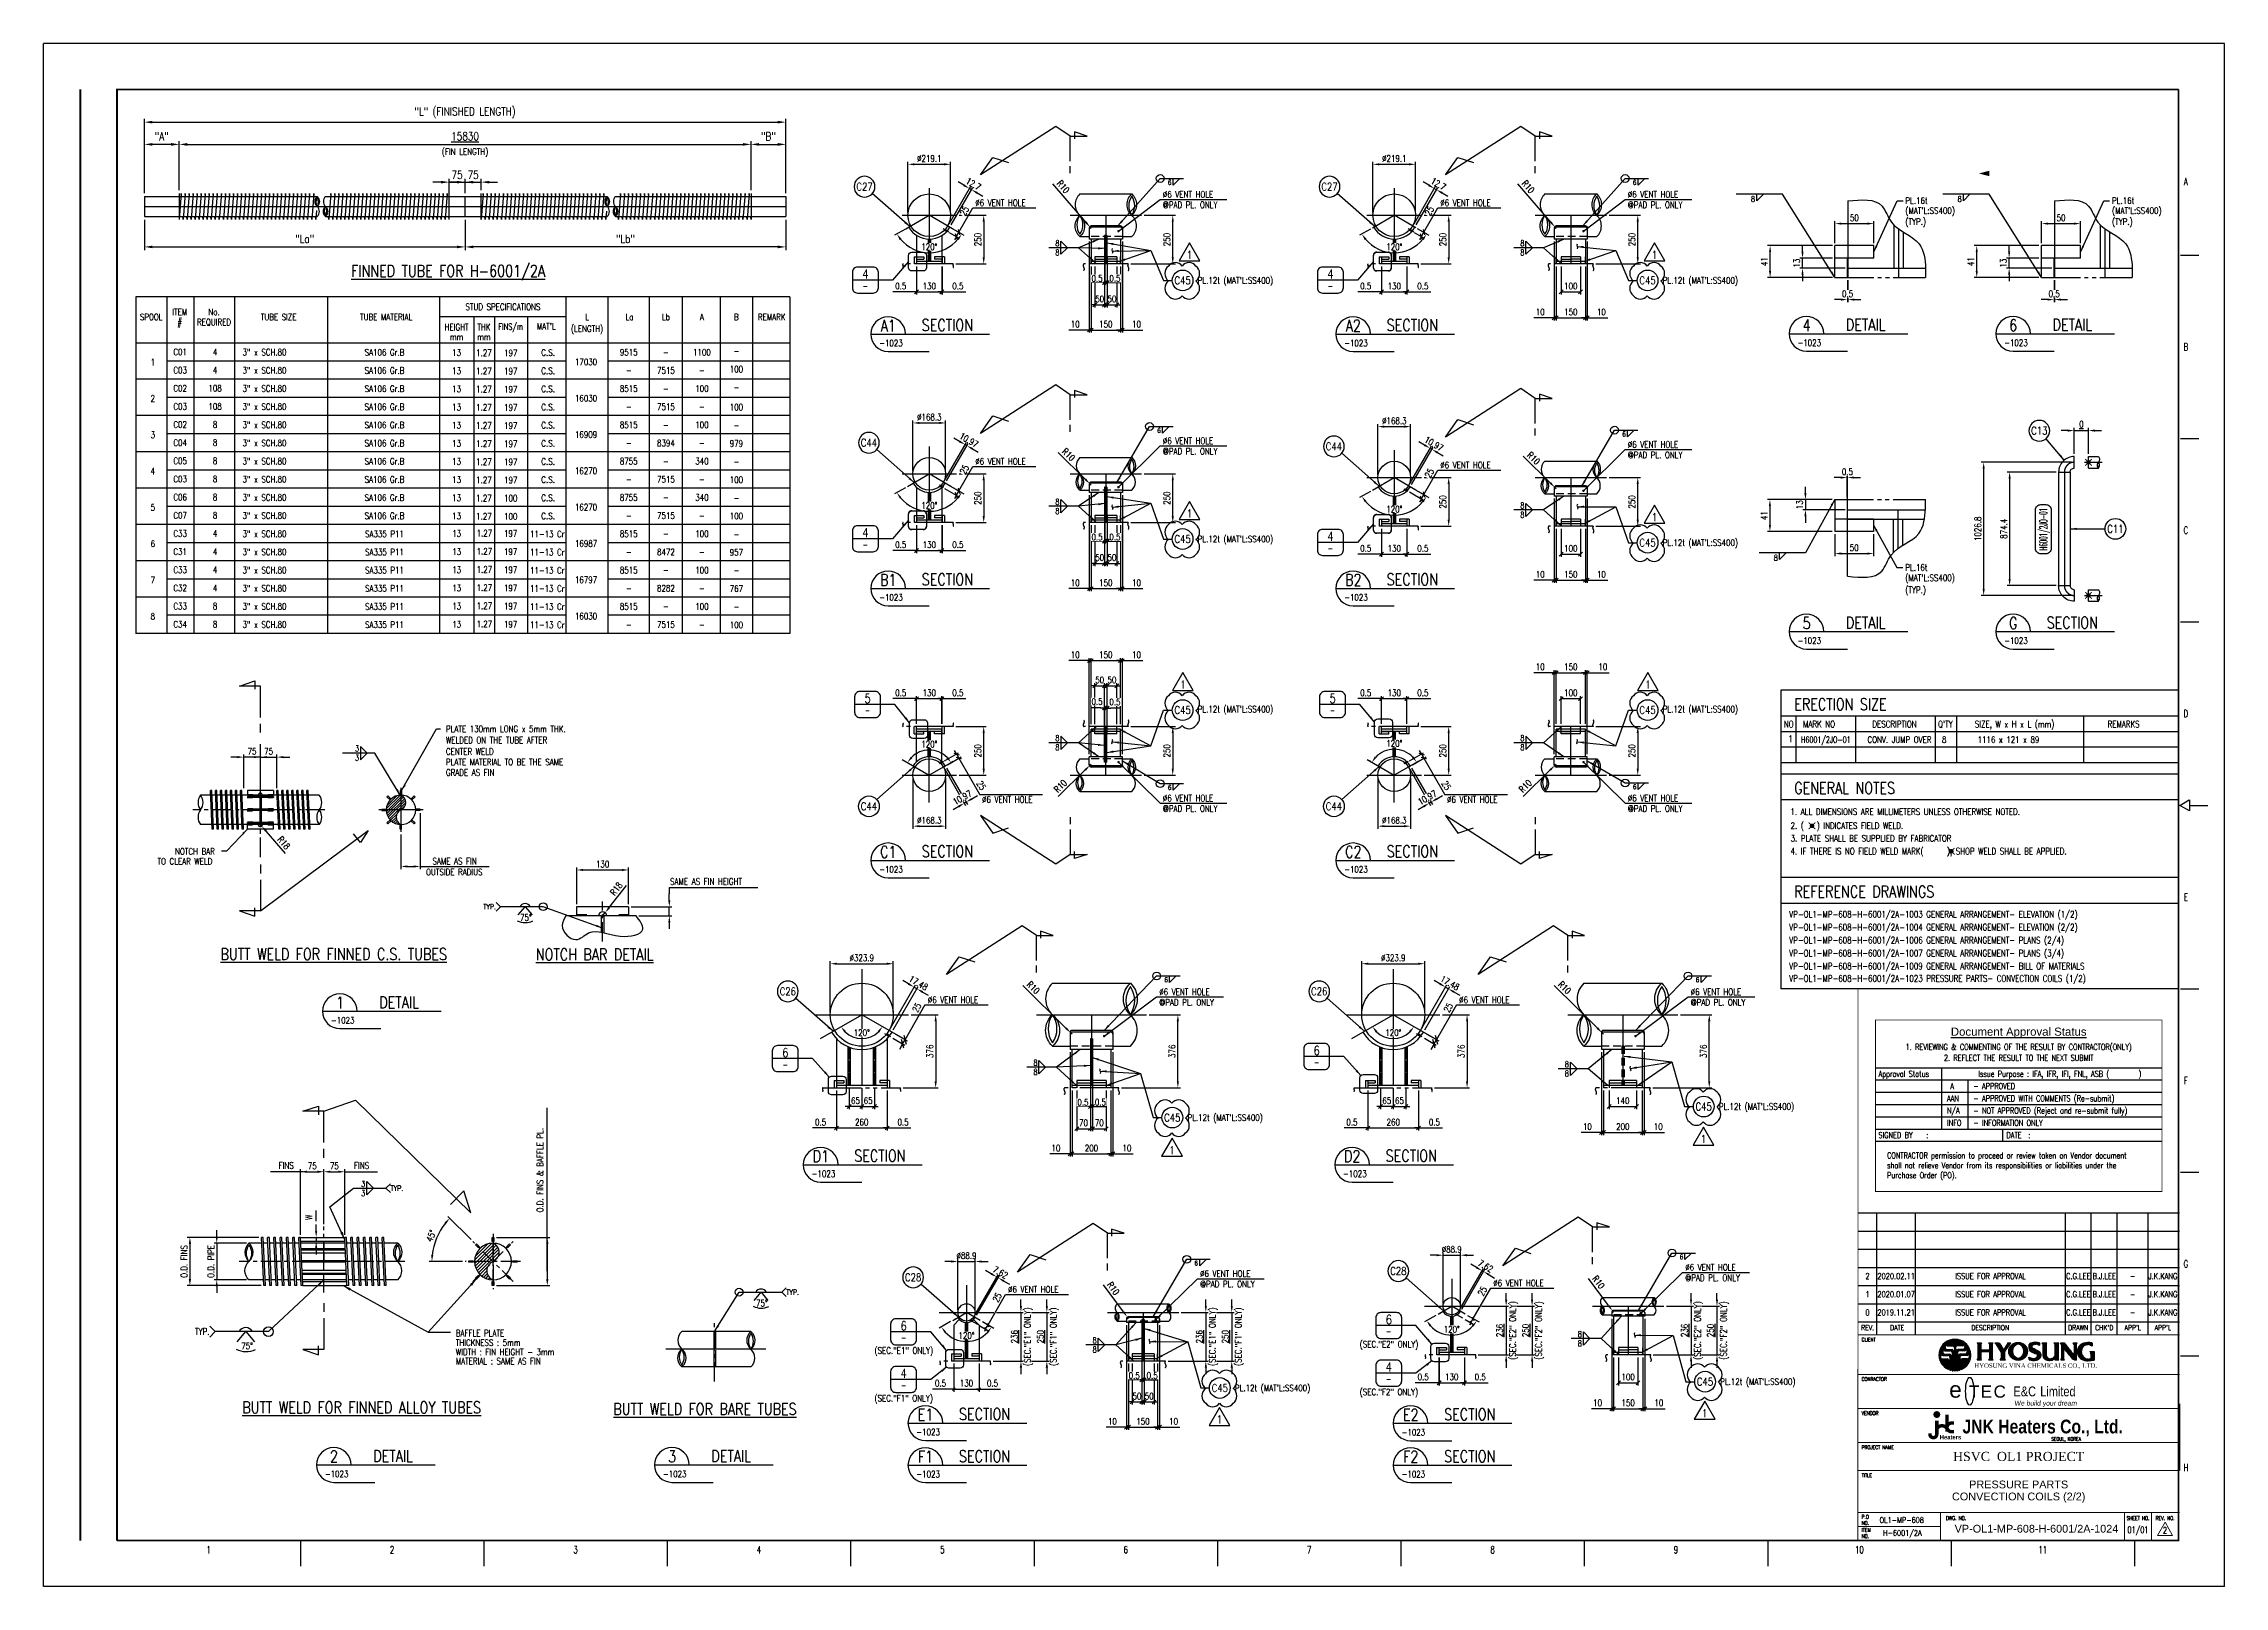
# Model space of a CAD drawing. Header units: millimetres. Extents: x 0 to 91981, y -132907 to 77676.
# Drawn here: x 53491 to 87131, y 0 to 23794 of the extents above; entities that cross this region are included whole.
import ezdxf
from ezdxf.enums import TextEntityAlignment as Align

# ---------------------------------------------------------------- set-up
doc = ezdxf.new("R2010")
doc.units = ezdxf.units.MM
doc.header["$LTSCALE"] = 60
for name, pattern in [('CENTER', [7, 4, -1, 1, -1]), ('CENTERL', [8, 5, -1, 1, -1]), ('HIDDEN2', [0.1875, 0.125, -0.0625]), ('JNK-CENTER', [34, 30, -1.5, 1, -1.5]), ('JNK-HIDDEN', [3, 2, -1]), ('JNK-PHANTOM', [15, 10, -1, 1, -1, 1, -1])]:
    doc.linetypes.add(name, pattern=pattern)
for name, color, linetype in [('9', 2, 'HIDDEN2'), ('BODER', 7, 'Continuous'), ('border', 130, 'Continuous'), ('CEN-R', 1, 'JNK-CENTER'), ('CENTER-R', 1, 'CENTER'), ('CENTERL', 1, 'CENTERL'), ('CON-C', 4, 'Continuous'), ('CON-G', 3, 'Continuous'), ('CON-R', 1, 'Continuous'), ('CON-W', 7, 'Continuous'), ('CON-Y', 2, 'Continuous'), ('Dim-W', 7, 'Continuous'), ('fin', 7, 'Continuous'), ('FORM', 7, 'Continuous'), ('HATCH', 1, 'Continuous'), ('HID-Y', 2, 'JNK-HIDDEN'), ('MEASURE', 3, 'Continuous'), ('PHA-M', 6, 'JNK-PHANTOM'), ('PHA-W', 7, 'JNK-PHANTOM'), ('rev-1', 2, 'Continuous'), ('rev-2', 2, 'Continuous'), ('STL-OBJT', 7, 'Continuous'), ('TEXTHICK', 4, 'Continuous'), ('TEXTTHIN', 3, 'Continuous'), ('THICK', 2, 'Continuous'), ('TITLE', 7, 'Continuous'), ('TXT-C', 4, 'Continuous'), ('TXT-Y', 2, 'Continuous'), ('TXTD-Y', 2, 'Continuous'), ('WELD', 6, 'Continuous')]:
    doc.layers.add(name, color=color, linetype=linetype)
doc.layers.add('CONT-G', color=3, linetype='Continuous', lineweight=25)
doc.styles.add('Arial', font='arial.ttf', dxfattribs={"height": 0.2})
doc.styles.add('DESCRIPTION', font='SIMPLEX', dxfattribs={"width": 0.85})
doc.styles.add('HGTXT', font='romans.shx', dxfattribs={"bigfont": 'WHGTXT.shx'})
doc.styles.add('Logo', font='ARIALNB.TTF', dxfattribs={"width": 0.8})
doc.styles.add('ROMANS', font='ROMANS.shx', dxfattribs={"width": 0.8})
doc.styles.add('SIMPLEX', font='simplex.shx', dxfattribs={"width": 0.8})
doc.styles.add('time', font='times.ttf', dxfattribs={"height": 5})
doc.styles.add('USER1', font='swiss.ttf', dxfattribs={"width": 0.8, "height": 5})
doc.dimstyles.new('DIM40', dxfattribs={"dimscale": 40, "dimtxt": 2.5, "dimasz": 2.5, "dimexe": 1, "dimexo": 1, "dimgap": 1, "dimtad": 1, "dimdec": 1, "dimdsep": 46, "dimtxsty": 'SIMPLEX', "dimcen": 0, "dimclrd": 256, "dimclre": 256, "dimclrt": 2, "dimadec": 1, "dimazin": 2, "dimtfac": 1, "dimtdec": 1, "dimtix": 1, "dimtmove": 2, "dimatfit": 2, "dimfxl": 1, "dimarcsym": 1})
doc.dimstyles.new('DIM40X1.5', dxfattribs={"dimscale": 40, "dimtxt": 2.5, "dimasz": 2.5, "dimexe": 1, "dimexo": 1, "dimgap": 1, "dimtad": 1, "dimdec": 1, "dimlfac": 0.666667, "dimdsep": 46, "dimtxsty": 'SIMPLEX', "dimcen": 0, "dimclrd": 256, "dimclre": 256, "dimclrt": 2, "dimadec": 1, "dimazin": 2, "dimtfac": 1, "dimtdec": 1, "dimtix": 1, "dimtmove": 2, "dimatfit": 2, "dimfxl": 1, "dimarcsym": 1})
doc.dimstyles.new('DIM40x12', dxfattribs={"dimscale": 40, "dimtxt": 2.5, "dimasz": 2.5, "dimexe": 1, "dimexo": 1, "dimgap": 1, "dimtad": 1, "dimdec": 1, "dimlfac": 0.083333, "dimdsep": 46, "dimtxsty": 'SIMPLEX', "dimcen": 0, "dimclrd": 256, "dimclre": 256, "dimclrt": 2, "dimazin": 2, "dimtfac": 1, "dimtdec": 1, "dimtix": 1, "dimtmove": 2, "dimatfit": 2, "dimfxl": 1, "dimarcsym": 1})
doc.dimstyles.new('DIM40x2', dxfattribs={"dimscale": 40, "dimtxt": 2.5, "dimasz": 2.5, "dimexe": 1, "dimexo": 1, "dimgap": 1, "dimtad": 1, "dimdec": 1, "dimlfac": 0.5, "dimdsep": 46, "dimtxsty": 'SIMPLEX', "dimcen": 0, "dimclrd": 256, "dimclre": 256, "dimclrt": 2, "dimadec": 1, "dimazin": 2, "dimtfac": 1, "dimtdec": 1, "dimtix": 1, "dimtmove": 2, "dimatfit": 2, "dimfxl": 1, "dimarcsym": 1})
doc.dimstyles.new('DIM40X3', dxfattribs={"dimscale": 40, "dimtxt": 2.5, "dimasz": 2.5, "dimexe": 1, "dimexo": 1, "dimgap": 1, "dimtad": 1, "dimdec": 1, "dimlfac": 0.333333, "dimdsep": 46, "dimtxsty": 'SIMPLEX', "dimcen": 0, "dimclrd": 256, "dimclre": 256, "dimclrt": 2, "dimadec": 1, "dimazin": 2, "dimtfac": 1, "dimtdec": 1, "dimtix": 1, "dimtmove": 2, "dimatfit": 2, "dimfxl": 1, "dimarcsym": 1})
doc.dimstyles.new('DIM50', dxfattribs={"dimscale": 50, "dimtxt": 2.5, "dimasz": 2.5, "dimexe": 1, "dimexo": 1, "dimgap": 1, "dimtad": 1, "dimdec": 1, "dimdsep": 46, "dimtxsty": 'SIMPLEX', "dimcen": 0, "dimclrd": 256, "dimclre": 256, "dimclrt": 2, "dimadec": 1, "dimazin": 2, "dimtfac": 1, "dimtdec": 1, "dimtix": 1, "dimtmove": 2, "dimatfit": 2, "dimfxl": 1, "dimtfill": 1, "dimtolj": 1, "dimtzin": 0, "dimlwd": -1, "dimlwe": -1, "dimarcsym": 0})
doc.dimstyles.new('DIM50x1', dxfattribs={"dimscale": 50, "dimtxt": 2.5, "dimasz": 2.5, "dimexe": 1, "dimexo": 1, "dimgap": 1, "dimtad": 1, "dimdec": 1, "dimdsep": 46, "dimtxsty": 'SIMPLEX', "dimcen": 0, "dimclrd": 256, "dimclre": 256, "dimclrt": 2, "dimadec": 1, "dimazin": 2, "dimtfac": 1, "dimtdec": 1, "dimtix": 1, "dimtmove": 2, "dimatfit": 2, "dimfxl": 1, "dimarcsym": 1})
doc.dimstyles.new('DIM50x4', dxfattribs={"dimscale": 50, "dimtxt": 2.5, "dimasz": 2.5, "dimexe": 1, "dimexo": 1, "dimgap": 1, "dimtad": 1, "dimdec": 1, "dimlfac": 0.25, "dimdsep": 46, "dimtxsty": 'SIMPLEX', "dimcen": 0, "dimclrd": 256, "dimclre": 256, "dimclrt": 2, "dimadec": 1, "dimazin": 2, "dimtfac": 1, "dimtdec": 1, "dimtix": 1, "dimtmove": 2, "dimatfit": 2, "dimfxl": 1, "dimtfill": 1, "dimtolj": 1, "dimtzin": 0, "dimlwd": -1, "dimlwe": -1, "dimarcsym": 0})

msp = doc.modelspace()

# ---------------------------------------------------------------- texts
at = {"style": 'Arial'}
msp.add_text('%%UDocument Approval Status', height=126, dxfattribs=at).set_placement((83958.30421, 8555.67822), align=Align.MIDDLE_CENTER)
at = {"style": 'ROMANS', "width": 0.8}
for s, p in [('1. REVIEWING & COMMENTING OF THE RESULT BY CONTRACTOR(ONLY)', (83958.30421, 8319.17279)), ('2. REFLECT THE RESULT TO THE NEXT SUBMIT', (83958.30421, 8150.86954)), ('   Issue Purpose : IFA, IFR, IFI, FNL, ASB (     )', (84510.16863, 7904.57343))]:
    msp.add_text(s, height=92.4, dxfattribs=at).set_placement(p, align=Align.MIDDLE_CENTER)
for s, p in [('Approval Status', (81795.51496, 7904.57343)), (' A', (82852.9265, 7715.57343)), ('  - APPROVED', (83157.80009, 7715.57343)), ('AAN', (82852.9265, 7526.57343)), ('N/A', (82852.9265, 7337.57343)), ('  - APPROVED WITH COMMENTS (Re-submit)', (83157.80009, 7526.57343)), ('  - NOT APPROVED (Reject and re-submit fully)', (83157.80009, 7337.57343)), ('INFO', (82852.9265, 7148.57343)), ('  - INFORMATION ONLY', (83157.80009, 7148.57343)), ('SIGNED BY   :', (81795.51496, 6959.57343)), ('DATE  :', (83770.05356, 6959.57343))]:
    msp.add_text(s, height=92.4, dxfattribs=at).set_placement(p, align=Align.MIDDLE_LEFT)
at = {"insert": (81928.63432, 6692.3537), "char_height": 91.56, "width": 4182.2861349, "attachment_point": 1, "style": 'ROMANS'}
msp.add_mtext('CONTRACTOR permission to proceed or review taken on Vendor document shall not relieve Vendor from its responsibilities or liabilities under the Purchase Order (PO).', dxfattribs=at)
at = {"layer": 'BODER', "color": 7, "style": 'Arial'}
msp.add_text('CONVECTION COILS (2/2)', height=120, dxfattribs=at).set_placement((83958.09997, 1371.84556), align=Align.MIDDLE)
msp.add_text('VP-OL1-MP-608-H-6001/2A-1024', height=120, dxfattribs=at).set_placement((84232.54979, 829.26174), align=Align.CENTER)
at = {"layer": 'CON-C', "style": 'SIMPLEX', "width": 0.8}
for s, height, p in [('%%UFINNED TUBE FOR H-6001/2A', 180.0000001, (58234.13437, 20198.2007)), ('ERECTION SIZE', 180.0000001, (80496.02313, 13515.69996)), ('GENERAL NOTES', 180.0000001, (80496.02313, 12223.5468)), ('REFERENCE DRAWINGS', 180.0000001, (80496.02313, 10626.16035)), ('%%UBUTT WELD FOR FINNED C.S. TUBES', 180, (56219.91623, 9661.30865)), ('%%UNOTCH BAR DETAIL', 180, (61083.42629, 9656.48453)), ('%%UBUTT WELD FOR FINNED ALLOY TUBES', 180, (56555.60203, 2669.76514)), ('%%UBUTT WELD FOR BARE TUBES', 180, (62280.34769, 2645.16409))]:
    msp.add_text(s, height=height, dxfattribs=at).set_placement(p)
at = {"layer": 'CON-W', "color": 2, "style": 'SIMPLEX', "width": 0.8}
for s, p in [('PLATE 130mm LONG x 5mm THK.', (59697.79776, 13174.60915)), ('WELDED ON THE TUBE AFTER', (59697.79776, 13002.02095)), ('CENTER WELD', (59697.79776, 12825.60534)), ('GRADE AS FIN', (59697.79776, 12502.3826)), ('PLATE MATERIAL TO BE THE SAME', (59697.79776, 12664.16883)), ('TO CLEAR WELD', (55248.42545, 11132.58528)), ('NOTCH BAR', (55518.90164, 11285.88394)), ('SAME AS FIN', (59489.98506, 11133.97103)), ('OUTSIDE RADIUS', (59390.93744, 10967.30436)), ('SAME AS FIN HEIGHT', (63155.38423, 10821.81504))]:
    msp.add_text(s, height=100, dxfattribs=at).set_placement(p)
at = {"layer": 'CON-W', "style": 'SIMPLEX', "width": 0.8}
msp.add_attdef('TYP.', text='TYP.', height=80, dxfattribs=at).set_placement((60471.09446, 10482.82846), align=Align.MIDDLE_RIGHT)
at = {"layer": 'CON-Y', "style": 'SIMPLEX', "width": 0.8}
for s, height, p in [('75%%D', 100, (60841.17366, 10265.11083)), ('75%%D', 100, (64481.83382, 4317.80306)), ('THICKNESS : 5mm', 100, (59849.57606, 3708.80723)), ('BAFFLE PLATE', 100, (59849.57606, 3856.30035)), ('WIDTH : FIN HEIGHT - 3mm', 100, (59849.57606, 3564.06568)), ('MATERIAL : SAME AS FIN', 100, (59849.57606, 3424.07411)), ('SEOUL, KOREA', 52.8343908, (84461.84279, 2246.41355))]:
    msp.add_text(s, height=height, dxfattribs=at).set_placement(p)
at = {"layer": 'Dim-W', "style": 'SIMPLEX', "width": 0.8}
for s, p in [('FINS', (57115.84137, 6441.54612)), ('FINS', (58279.28887, 6441.54612)), ('75%%D', (56540.36761, 3657.88911))]:
    msp.add_text(s, height=100, dxfattribs=at).set_placement(p)
msp.add_attdef('TYP.', text='TYP.', height=100, dxfattribs=at).set_placement((56050.93949, 3930.03614), align=Align.MIDDLE_RIGHT)
at = {"layer": 'STL-OBJT', "color": 2, "style": 'SIMPLEX', "width": 0.8}
for s, p in [('13', (59861.28731, 19028.06139)), ('1.27', (60282.94704, 19024.46394)), ('197', (60696.39757, 19022.66509)), ('C.S.', (61273.49712, 19028.64164)), ('17030', (61859.42808, 18884.29876)), ('9515', (62516.61608, 19033.3878)), ('-', (63090.59588, 19033.3878)), ('1100', (63647.29471, 19033.3878)), ('-', (64178.26317, 19052.81788)), ('13', (59861.28731, 18748.06139)), ('13', (59861.28731, 18468.06139)), ('1.27', (60282.94704, 18744.46394)), ('1.27', (60282.94704, 18464.46394)), ('197', (60696.39757, 18742.66509)), ('197', (60696.39757, 18462.66509)), ('C.S.', (61273.49712, 18748.64164)), ('C.S.', (61273.49712, 18468.64164)), ('8515', (62516.61608, 18473.3878)), ('-', (62516.61608, 18753.3878)), ('7515', (63090.59588, 18753.3878)), ('100', (63647.29471, 18473.3878)), ('-', (63647.29471, 18753.3878)), ('100', (64178.26317, 18772.81788)), ('13', (59861.28731, 18188.06139)), ('1.27', (60282.94704, 18184.46394)), ('197', (60696.39757, 18182.66509)), ('C.S.', (61273.49712, 18188.64164)), ('16030', (61859.42808, 18324.29876)), ('-', (62516.61608, 18193.3878)), ('7515', (63090.59588, 18193.3878)), ('-', (63090.59588, 18473.3878)), ('-', (63647.29471, 18193.3878)), ('100', (64178.26317, 18187.59857)), ('-', (64178.26317, 18492.81788)), ('13', (59861.28731, 17908.06139)), ('1.27', (60282.94704, 17904.46394)), ('197', (60696.39757, 17902.66509)), ('C.S.', (61273.49712, 17908.64164)), ('8515', (62516.61608, 17913.3878)), ('-', (63090.59588, 17913.3878)), ('100', (63647.29471, 17913.3878)), ('-', (64178.26317, 17907.59857)), ('13', (59861.28731, 17628.06139)), ('1.27', (60282.94704, 17624.46394)), ('197', (60696.39757, 17622.66509)), ('C.S.', (61273.49712, 17628.64164)), ('16909', (61859.42808, 17764.29876)), ('-', (62516.61608, 17633.3878)), ('8394', (63090.59588, 17633.3878)), ('-', (63647.29471, 17633.3878)), ('979', (64178.26317, 17627.59857)), ('13', (59861.28731, 17348.06139)), ('1.27', (60282.94704, 17344.46394)), ('197', (60696.39757, 17342.66509)), ('C.S.', (61273.49712, 17348.64164)), ('16270', (61859.42808, 17204.29876)), ('8755', (62516.61608, 17353.3878)), ('-', (63090.59588, 17353.3878)), ('340', (63647.29471, 17353.3878)), ('-', (64178.26317, 17347.59857)), ('13', (59861.28731, 17068.06139)), ('13', (59861.28731, 16788.06139)), ('1.27', (60282.94704, 17064.46394)), ('1.27', (60282.94704, 16784.46394)), ('197', (60696.39757, 17062.66509)), ('100', (60696.39757, 16782.66509)), ('C.S.', (61273.49712, 17068.64164)), ('C.S.', (61273.49712, 16788.64164)), ('8755', (62516.61608, 16793.3878)), ('-', (62516.61608, 17073.3878)), ('7515', (63090.59588, 17073.3878)), ('340', (63647.29471, 16793.3878)), ('-', (63647.29471, 17073.3878)), ('100', (64178.26317, 17067.59857)), ('13', (59861.28731, 16508.06139)), ('1.27', (60282.94704, 16504.46394)), ('100', (60696.39757, 16502.66509)), ('C.S.', (61273.49712, 16508.64164)), ('16270', (61859.42808, 16644.29876)), ('-', (62516.61608, 16513.3878)), ('7515', (63090.59588, 16513.3878)), ('-', (63090.59588, 16793.3878)), ('-', (63647.29471, 16513.3878)), ('100', (64178.26317, 16507.59857)), ('-', (64178.26317, 16787.59857)), ('13', (59863.07695, 16237.59786)), ('1.27', (60290.5806, 16243.14668)), ('197', (60694.67158, 16238.31287)), ('11-13 Cr', (61260.8995, 16230.36139)), ('8515', (62516.61608, 16233.3878)), ('-', (63090.59588, 16233.3878)), ('100', (63647.29471, 16233.3878)), ('-', (64178.26317, 16227.59857)), ('13', (59863.07695, 15957.59786)), ('1.27', (60290.5806, 15963.14668)), ('197', (60694.67158, 15958.31287)), ('11-13 Cr', (61260.8995, 15950.36139)), ('16987', (61859.42808, 16084.29876)), ('-', (62516.61608, 15953.3878)), ('8472', (63090.59588, 15953.3878)), ('-', (63647.29471, 15953.3878)), ('957', (64178.26317, 15947.59857)), ('13', (59863.07695, 15677.59786)), ('1.27', (60290.5806, 15683.14668)), ('197', (60694.67158, 15678.31287)), ('11-13 Cr', (61260.8995, 15670.36139)), ('16797', (61859.42808, 15524.29876)), ('8515', (62516.61608, 15673.3878)), ('-', (63090.59588, 15673.3878)), ('100', (63647.29471, 15673.3878)), ('-', (64178.26317, 15667.59857)), ('13', (59863.07695, 15397.59786)), ('13', (59863.07695, 15117.59786)), ('1.27', (60290.5806, 15403.14668)), ('1.27', (60290.5806, 15123.14668)), ('197', (60694.67158, 15398.31287)), ('197', (60694.67158, 15118.31287)), ('11-13 Cr', (61260.8995, 15390.36139)), ('11-13 Cr', (61260.8995, 15110.36139)), ('8515', (62516.61608, 15113.3878)), ('-', (62516.61608, 15393.3878)), ('8282', (63090.59588, 15393.3878)), ('100', (63647.29471, 15113.3878)), ('-', (63647.29471, 15393.3878)), ('767', (64178.26317, 15387.59857)), ('13', (59863.07695, 14837.59786)), ('1.27', (60290.5806, 14843.14668)), ('197', (60694.67158, 14838.31287)), ('11-13 Cr', (61260.8995, 14830.36139)), ('16030', (61859.42808, 14964.29876)), ('-', (62516.61608, 14833.3878)), ('7515', (63090.59588, 14833.3878)), ('-', (63090.59588, 15113.3878)), ('-', (63647.29471, 14833.3878)), ('100', (64178.26317, 14827.59857)), ('-', (64178.26317, 15107.59857))]:
    msp.add_text(s, height=100, dxfattribs=at).set_placement(p, align=Align.MIDDLE)
at = {"layer": 'TEXTTHIN', "style": 'SIMPLEX'}
for s, width, p in [('SPOOL', 0.8, (55151.18206, 19578.60585)), ('ITEM', 0.8, (55590.81156, 19656.09878)), ('#', 0.8, (55590.81156, 19494.14935)), ('REQUIRED', 0.8, (56120.23948, 19494.14935)), ('No.', 0.8, (56120.23948, 19656.09878)), ('TUBE SIZE', 0.8, (57117.18783, 19578.01604)), ('TUBE MATERIAL', 0.8, (58775.20489, 19578.01604)), ('STUD SPECIFICATIONS', 0.8, (60577.11052, 19734.68555)), ('L', 0.8, (61874.48418, 19578.01604)), ('La', 0.8, (62529.27003, 19578.01604)), ('Lb', 0.8, (63090.43222, 19578.01604)), ('A', 0.8, (63647.29471, 19578.01604)), ('B', 0.8, (64178.26317, 19578.01604)), ('REMARK', 0.8, (64722.48354, 19578.01604)), ('HEIGHT', 0.8, (59861.28731, 19421.34653)), ('mm', 0.8, (59861.28731, 19272.58702)), ('THK', 0.8, (60282.94704, 19421.34653)), ('mm', 0.8, (60282.94704, 19272.58702)), ('FINS/m', 0.7, (60696.39757, 19421.34653)), ("MAT'L", 0.8, (61244.70059, 19433.37859)), ('(LENGTH)', 0.8, (61874.48418, 19390.15069))]:
    msp.add_text(s, height=99.9, dxfattribs=dict(at, width=width)).set_placement(p, align=Align.MIDDLE)
at = {"layer": 'TXT-Y', "style": 'SIMPLEX'}
for s, width, p in [('%%C6 VENT HOLE', 0.8, (67863.36185, 21289.35962)), ('%%C6 VENT HOLE', 0.8, (70755.56444, 21418.92469)), ('@PAD PL. ONLY', 0.8, (70755.56444, 21257.42062)), ('%%C6 VENT HOLE', 0.8, (75035.93781, 21289.35962)), ('%%C6 VENT HOLE', 0.8, (77928.14041, 21418.92469)), ('@PAD PL. ONLY', 0.8, (77928.14041, 21257.42062)), ('PL.16t', 0.8, (82210.94842, 21321.83123)), ("(MAT'L:SS400)", 0.8, (82210.94842, 21168.27667)), ('PL.16t', 0.8, (85398.36673, 21321.83123)), ("(MAT'L:SS400)", 0.8, (85398.36673, 21168.27667)), ('(TYP.)', 0.8, (82210.94842, 20998.69743)), ('(TYP.)', 0.8, (85398.36673, 20998.69743)), ("PL.12t (MAT'L:SS400)", 0.8, (71294.98176, 20092.11888)), ("PL.12t (MAT'L:SS400)", 0.8, (78467.55773, 20092.11888)), ('3" x SCH.80', 0.8, (56559.27882, 18984.30468)), ('3" x SCH.80', 0.8, (56559.27882, 18704.30468)), ('3" x SCH.80', 0.8, (56559.27882, 18424.30468)), ('3" x SCH.80', 0.8, (56559.27882, 18144.30468)), ('3" x SCH.80', 0.8, (56559.27882, 17864.30468)), ('3" x SCH.80', 0.8, (56559.27882, 17584.30468)), ('%%C6 VENT HOLE', 0.8, (70755.56444, 17618.52303)), ('@PAD PL. ONLY', 0.8, (70755.56444, 17457.01895)), ('%%C6 VENT HOLE', 0.8, (77928.14041, 17561.82127)), ('@PAD PL. ONLY', 0.8, (77928.14041, 17400.3172)), ('3" x SCH.80', 0.8, (56559.27882, 17304.30468)), ('%%C6 VENT HOLE', 0.8, (67863.36185, 17300.6082)), ('%%C6 VENT HOLE', 0.8, (75035.93781, 17243.90644)), ('3" x SCH.80', 0.8, (56559.27882, 17024.30468)), ('3" x SCH.80', 0.8, (56559.27882, 16744.30468)), ('3" x SCH.80', 0.8, (56559.27882, 16464.30468)), ('3" x SCH.80', 0.8, (56559.27882, 16184.30468)), ("PL.12t (MAT'L:SS400)", 0.8, (71294.98176, 16103.36746)), ("PL.12t (MAT'L:SS400)", 0.8, (78467.55773, 16046.6657)), ('3" x SCH.80', 0.8, (56559.27882, 15904.30468)), ('3" x SCH.80', 0.8, (56559.27882, 15624.30468)), ('PL.16t', 0.8, (82207.94842, 15664.35387)), ("(MAT'L:SS400)", 0.8, (82207.94842, 15504.66916)), ('3" x SCH.80', 0.8, (56559.27882, 15344.30468)), ('3" x SCH.80', 0.8, (56559.27882, 15064.30468)), ('(TYP.)', 0.8, (82207.94842, 15319.00974)), ('3" x SCH.80', 0.8, (56559.27882, 14784.30468)), ("PL.12t (MAT'L:SS400)", 0.8, (71294.98176, 13479.31652)), ("PL.12t (MAT'L:SS400)", 0.8, (78467.55773, 13479.31652)), ('NO', 0.8, (80335.26817, 13248.75952)), ('1', 0.8, (80403.34761, 13020.6973)), ('H6001/2JO-01', 0.72, (80600.70507, 13008.75952)), ('MARK NO', 0.8, (80631.96372, 13248.75952)), ('DESCRIPTION', 0.8, (81702.17478, 13248.75952)), ("Q'TY", 0.8, (82715.19879, 13248.75952)), ('SIZE, W x H x L (mm)', 0.8, (83281.60117, 13248.75952)), ('REMARKS', 0.8, (85329.4024, 13248.75952)), ('1116 x 121 x 89', 0.8, (83324.16126, 13008.75952)), ('%%C6 VENT HOLE', 0.8, (67968.12375, 12086.33713)), ('%%C6 VENT HOLE', 0.8, (70755.56444, 12107.39549)), ('%%C6 VENT HOLE', 0.8, (75140.69972, 12086.33713)), ('%%C6 VENT HOLE', 0.8, (77928.14041, 12107.39549)), ('@PAD PL. ONLY', 0.8, (70755.56444, 11945.89141)), ('@PAD PL. ONLY', 0.8, (77928.14041, 11945.89141)), ('2. (   ) INDICATES FIELD WELD.', 0.8, (80440.75925, 11682.65763)), ('1. ALL DIMENSIONS ARE MILLIMETERS UNLESS OTHERWISE NOTED.', 0.8, (80438.98249, 11897.82331)), ('3. PLATE SHALL BE SUPPLIED BY FABRICATOR', 0.8, (80440.75925, 11486.92433)), ('4. IF THERE IS NO FIELD WELD MARK(   ), SHOP WELD SHALL BE APPLIED.', 0.8, (80438.75742, 11289.18073)), ('VP-OL1-MP-608-H-6001/2A-1003 GENERAL ARRANGEMENT- ELEVATION (1/2)', 0.8, (80417.69505, 10316.25224)), ('VP-OL1-MP-608-H-6001/2A-1004 GENERAL ARRANGEMENT- ELEVATION (2/2)', 0.8, (80417.69505, 10116.25224)), ('VP-OL1-MP-608-H-6001/2A-1006 GENERAL ARRANGEMENT- PLANS (2/4)', 0.8, (80417.69505, 9916.25224)), ('VP-OL1-MP-608-H-6001/2A-1007 GENERAL ARRANGEMENT- PLANS (3/4)', 0.8, (80417.69505, 9716.25224)), ('VP-OL1-MP-608-H-6001/2A-1009 GENERAL ARRANGEMENT- BILL OF MATERIALS', 0.8, (80417.69505, 9516.25224)), ('VP-OL1-MP-608-H-6001/2A-1023 PRESSURE PARTS- CONVECTION COILS (1/2)', 0.8, (80417.69505, 9326.14648)), ('%%C6 VENT HOLE', 0.8, (67130.4121, 8995.60898)), ('%%C6 VENT HOLE', 0.8, (70700.8903, 9119.25016)), ('%%C6 VENT HOLE', 0.8, (75327.87045, 8995.60898)), ('%%C6 VENT HOLE', 0.8, (78898.34866, 9119.25016)), ('@PAD PL. ONLY', 0.8, (70700.8903, 8957.74608)), ('@PAD PL. ONLY', 0.8, (78898.34866, 8957.74608)), ("PL.12t (MAT'L:SS400)", 0.8, (79333.27448, 7350.80801)), ("PL.12t (MAT'L:SS400)", 0.8, (71135.81613, 7179.75377)), ('%%C6 VENT HOLE', 0.8, (71329.49748, 4773.88322)), ('@PAD PL. ONLY', 0.8, (71329.49748, 4612.37914)), ('%%C6 VENT HOLE', 0.8, (78814.38912, 4870.96268)), ('@PAD PL. ONLY', 0.8, (78814.38912, 4709.45861)), ('(SEC."F2" ONLY)', 0.8, (73793.53754, 2948.34722)), ('(SEC."F1" ONLY)', 0.8, (66308.64591, 2851.26776))]:
    msp.add_text(s, height=100, dxfattribs=dict(at, width=width)).set_placement(p)
at = {"layer": 'TXT-Y', "style": 'SIMPLEX', "width": 0.8}
for s, p in [('SA106 Gr.B', (58749.05226, 18982.19761)), ('SA106 Gr.B', (58749.05226, 18702.16261)), ('SA106 Gr.B', (58749.05226, 18422.16261)), ('SA106 Gr.B', (58749.05226, 18142.16261)), ('SA106 Gr.B', (58749.05226, 17862.16261)), ('SA106 Gr.B', (58749.05226, 17582.16261)), ('SA106 Gr.B', (58749.05226, 17302.16261)), ('SA106 Gr.B', (58749.05226, 17022.16261)), ('SA106 Gr.B', (58749.05226, 16742.16261)), ('SA106 Gr.B', (58749.05226, 16462.16261)), ('SA335 P11', (58749.05226, 16182.16261)), ('SA335 P11', (58749.05226, 15902.16261)), ('SA335 P11', (58749.05226, 15622.16261)), ('SA335 P11', (58749.05226, 15342.16261)), ('SA335 P11', (58749.05226, 15062.16261)), ('SA335 P11', (58749.05226, 14782.16261)), ('8', (82809.22148, 13008.75952))]:
    msp.add_text(s, height=100, dxfattribs=at).set_placement(p, align=Align.CENTER)
msp.add_text('CONV. JUMP OVER', height=100, dxfattribs=at).set_placement((82613.81024, 13008.75952), align=Align.RIGHT)
at = {"layer": 'TXT-Y', "insert": (59993.07005, 22112.44539), "char_height": 100, "attachment_point": 5, "style": 'SIMPLEX'}
msp.add_mtext('(FIN LENGTH)', dxfattribs=at)
at = {"layer": 'TXTD-Y', "style": 'SIMPLEX', "width": 0.8}
for s, p in [('1', (55141.87491, 18831.13734)), ('C01', (55493.56046, 18988.32312)), ('C03', (55493.56046, 18708.32312)), ('C02', (55493.56046, 18428.32312)), ('2', (55141.87491, 18271.13734)), ('C03', (55493.56046, 18148.32312)), ('C02', (55493.56046, 17868.32312)), ('3', (55141.87491, 17711.13734)), ('C04', (55493.56046, 17588.32312)), ('4', (55141.87491, 17151.13734)), ('C05', (55493.56046, 17308.32312)), ('C03', (55493.56046, 17028.32312)), ('C06', (55493.56046, 16748.32312)), ('5', (55141.87491, 16591.13734)), ('C07', (55493.56046, 16468.32312)), ('C33', (55493.56046, 16188.32312)), ('6', (55141.87491, 16031.13734)), ('C31', (55493.56046, 15908.32312)), ('7', (55141.87491, 15471.13734)), ('C33', (55493.56046, 15628.32312)), ('C32', (55493.56046, 15348.32312)), ('C33', (55493.56046, 15068.32312)), ('8', (55141.87491, 14911.13734)), ('C34', (55493.56046, 14788.32312))]:
    msp.add_text(s, height=100, dxfattribs=at).set_placement(p)
for s, p in [('4', (56135.93406, 18988.92513)), ('108', (56135.93406, 18428.92513)), ('4', (56135.93406, 18708.92513)), ('108', (56135.93406, 18148.92513)), ('8', (56135.93406, 17868.92513)), ('8', (56135.93406, 17588.92513)), ('8', (56135.93406, 17308.92513)), ('8', (56135.93406, 17028.92513)), ('8', (56135.93406, 16748.92513)), ('8', (56135.93406, 16468.92513)), ('4', (56135.93406, 16188.92513)), ('4', (56135.93406, 15908.92513)), ('4', (56135.93406, 15628.92513)), ('4', (56135.93406, 15348.92513)), ('8', (56135.93406, 15068.92513)), ('8', (56135.93406, 14788.92513))]:
    msp.add_text(s, height=100, dxfattribs=at).set_placement(p, align=Align.CENTER)

# ---------------------------------------------------------------- blocks, each defined once
blk = doc.blocks.new('_Oblique')
at = {"color": 0, "linetype": 'ByBlock', "lineweight": -2}
blk.add_line((-0.5, -0.5), (0.5, 0.5), dxfattribs=at)
blk = doc.blocks.new('*D392')
at = {"layer": 'CON-W', "lineweight": -2, "transparency": 16777216}
for p, q in [((70281, 3435), (70281, 2804)), ((70431, 3435), (70431, 2804)), ((70281, 2844), (70221, 2844)), ((70281, 2844), (70431, 2844)), ((70431, 2844), (70491, 2844))]:
    blk.add_line(p, q, dxfattribs=at)
at = {"layer": 'DEFPOINTS', "color": 0, "transparency": 16777216}
for p in [(70281, 3475), (70431, 3475), (70431, 2844)]:
    blk.add_point(p, dxfattribs=at)
at = {"layer": 'CON-W', "lineweight": -2, "transparency": 16777216, "xscale": 60, "yscale": 60, "zscale": 60}
blk.add_blockref('_Oblique', (70281, 2844), dxfattribs=at)
at = {"layer": 'CON-W', "lineweight": -2, "transparency": 16777216, "xscale": 60, "yscale": 60, "zscale": 60, "rotation": 180}
blk.add_blockref('_Oblique', (70431, 2844), dxfattribs=at)
at = {"layer": 'CON-W', "color": 2, "transparency": 16777216, "insert": (70356, 2934), "char_height": 100, "attachment_point": 5, "style": 'SIMPLEX'}
blk.add_mtext('50', dxfattribs=at)
blk = doc.blocks.new('*D393')
at = {"layer": 'CON-W', "lineweight": -2, "transparency": 16777216}
for p, q in [((70470, 3435), (70470, 2804)), ((70620, 3435), (70620, 2804)), ((70470, 2844), (70410, 2844)), ((70470, 2844), (70620, 2844)), ((70620, 2844), (70680, 2844))]:
    blk.add_line(p, q, dxfattribs=at)
at = {"layer": 'DEFPOINTS', "color": 0, "transparency": 16777216}
for p in [(70470, 3475), (70620, 3475), (70620, 2844)]:
    blk.add_point(p, dxfattribs=at)
at = {"layer": 'CON-W', "lineweight": -2, "transparency": 16777216, "xscale": 60, "yscale": 60, "zscale": 60}
blk.add_blockref('_Oblique', (70470, 2844), dxfattribs=at)
at = {"layer": 'CON-W', "lineweight": -2, "transparency": 16777216, "xscale": 60, "yscale": 60, "zscale": 60, "rotation": 180}
blk.add_blockref('_Oblique', (70620, 2844), dxfattribs=at)
at = {"layer": 'CON-W', "color": 2, "transparency": 16777216, "insert": (70545, 2934), "char_height": 100, "attachment_point": 5, "style": 'SIMPLEX'}
blk.add_mtext('50', dxfattribs=at)
blk = doc.blocks.new('*D394')
at = {"layer": 'CON-W', "lineweight": -2, "transparency": 16777216}
for p, q in [((69428, 7649), (69428, 7019)), ((69638, 7649), (69638, 7019)), ((69428, 7059), (69638, 7059))]:
    blk.add_line(p, q, dxfattribs=at)
at = {"layer": 'DEFPOINTS', "color": 0, "transparency": 16777216}
for p in [(69428, 7689), (69638, 7689), (69638, 7059)]:
    blk.add_point(p, dxfattribs=at)
at = {"layer": 'CON-W', "lineweight": -2, "transparency": 16777216, "xscale": 60, "yscale": 60, "zscale": 60, "rotation": 180}
blk.add_blockref('_Oblique', (69428, 7059), dxfattribs=at)
at = {"layer": 'CON-W', "lineweight": -2, "transparency": 16777216, "xscale": 60, "yscale": 60, "zscale": 60}
blk.add_blockref('_Oblique', (69638, 7059), dxfattribs=at)
at = {"layer": 'CON-W', "color": 2, "transparency": 16777216, "insert": (69533, 7149), "char_height": 100, "attachment_point": 5, "style": 'SIMPLEX'}
blk.add_mtext('70', dxfattribs=at)
blk = doc.blocks.new('*D395')
at = {"layer": 'CON-W', "lineweight": -2, "transparency": 16777216}
for p, q in [((69671, 7649), (69671, 7019)), ((69881, 7649), (69881, 7019)), ((69671, 7059), (69881, 7059))]:
    blk.add_line(p, q, dxfattribs=at)
at = {"layer": 'DEFPOINTS', "color": 0, "transparency": 16777216}
for p in [(69671, 7689), (69881, 7689), (69881, 7059)]:
    blk.add_point(p, dxfattribs=at)
at = {"layer": 'CON-W', "lineweight": -2, "transparency": 16777216, "xscale": 60, "yscale": 60, "zscale": 60, "rotation": 180}
blk.add_blockref('_Oblique', (69671, 7059), dxfattribs=at)
at = {"layer": 'CON-W', "lineweight": -2, "transparency": 16777216, "xscale": 60, "yscale": 60, "zscale": 60}
blk.add_blockref('_Oblique', (69881, 7059), dxfattribs=at)
at = {"layer": 'CON-W', "color": 2, "transparency": 16777216, "insert": (69776, 7149), "char_height": 100, "attachment_point": 5, "style": 'SIMPLEX'}
blk.add_mtext('70', dxfattribs=at)
blk = doc.blocks.new('*D396')
at = {"lineweight": -2, "transparency": 16777216}
for p, q in [((76452, 4422), (76452, 4522)), ((76073, 4322), (76492, 4322)), ((76452, 4322), (76452, 3572)), ((75622, 3572), (76492, 3572)), ((76452, 3472), (76452, 3372))]:
    blk.add_line(p, q, dxfattribs=at)
at = {"transparency": 16777216}
for points in [[(76435, 4422), (76469, 4422), (76452, 4322)], [(76435, 3472), (76469, 3472), (76452, 3572)]]:
    blk.add_solid(points, dxfattribs=at)
at = {"layer": 'DEFPOINTS', "color": 0, "transparency": 16777216}
for p in [(76033, 4322), (75582, 3572)]:
    blk.add_point(p, dxfattribs=at)
at = {"color": 2, "transparency": 16777216, "insert": (76352, 3947), "char_height": 100, "attachment_point": 5, "rotation": 90, "style": 'SIMPLEX', "bg_fill": 3, "box_fill_scale": 1.1, "bg_fill_color": 256, "bg_fill_true_color": 13158600, "bg_fill_transparency": 0}
blk.add_mtext('\\L250', dxfattribs=at)
at = {"color": 2, "transparency": 16777216, "insert": (76568, 3947), "char_height": 100, "attachment_point": 5, "rotation": 90, "style": 'SIMPLEX', "bg_fill": 3, "box_fill_scale": 1.1, "bg_fill_color": 256, "bg_fill_true_color": 13158600, "bg_fill_transparency": 0}
blk.add_mtext('(SEC."F2" ONLY)', dxfattribs=at)
at = {"layer": 'DEFPOINTS', "color": 0, "transparency": 16777216}
blk.add_point((76452, 3572), dxfattribs=at)
blk = doc.blocks.new('*D397')
at = {"lineweight": -2, "transparency": 16777216}
for p, q in [((71819, 4325), (71819, 4425)), ((71440, 4225), (71859, 4225)), ((71819, 4225), (71819, 3475)), ((71238, 3475), (71859, 3475)), ((71819, 3375), (71819, 3275))]:
    blk.add_line(p, q, dxfattribs=at)
at = {"transparency": 16777216}
for points in [[(71803, 4325), (71836, 4325), (71819, 4225)], [(71803, 3375), (71836, 3375), (71819, 3475)]]:
    blk.add_solid(points, dxfattribs=at)
at = {"layer": 'DEFPOINTS', "color": 0, "transparency": 16777216}
for p in [(71400, 4225), (71198, 3475)]:
    blk.add_point(p, dxfattribs=at)
at = {"color": 2, "transparency": 16777216, "insert": (71719, 3850), "char_height": 100, "attachment_point": 5, "rotation": 90, "style": 'SIMPLEX', "bg_fill": 3, "box_fill_scale": 1.1, "bg_fill_color": 256, "bg_fill_true_color": 13158600, "bg_fill_transparency": 0}
blk.add_mtext('\\L250', dxfattribs=at)
at = {"color": 2, "transparency": 16777216, "insert": (71936, 3850), "char_height": 100, "attachment_point": 5, "rotation": 90, "style": 'SIMPLEX', "bg_fill": 3, "box_fill_scale": 1.1, "bg_fill_color": 256, "bg_fill_true_color": 13158600, "bg_fill_transparency": 0}
blk.add_mtext('(SEC."F1" ONLY)', dxfattribs=at)
at = {"layer": 'DEFPOINTS', "color": 0, "transparency": 16777216}
blk.add_point((71819, 3475), dxfattribs=at)
blk = doc.blocks.new('*D398')
at = {"lineweight": -2, "transparency": 16777216}
for p, q in [((68967, 4325), (68967, 4425)), ((68588, 4225), (69007, 4225)), ((68967, 4225), (68967, 3475)), ((68537, 3475), (69007, 3475)), ((68967, 3375), (68967, 3275))]:
    blk.add_line(p, q, dxfattribs=at)
at = {"transparency": 16777216}
for points in [[(68950, 4325), (68984, 4325), (68967, 4225)], [(68950, 3375), (68984, 3375), (68967, 3475)]]:
    blk.add_solid(points, dxfattribs=at)
at = {"layer": 'DEFPOINTS', "color": 0, "transparency": 16777216}
for p in [(68548, 4225), (68497, 3475)]:
    blk.add_point(p, dxfattribs=at)
at = {"color": 2, "transparency": 16777216, "insert": (68867, 3850), "char_height": 100, "attachment_point": 5, "rotation": 90, "style": 'SIMPLEX', "bg_fill": 3, "box_fill_scale": 1.1, "bg_fill_color": 256, "bg_fill_true_color": 13158600, "bg_fill_transparency": 0}
blk.add_mtext('\\L250', dxfattribs=at)
at = {"color": 2, "transparency": 16777216, "insert": (69083, 3850), "char_height": 100, "attachment_point": 5, "rotation": 90, "style": 'SIMPLEX', "bg_fill": 3, "box_fill_scale": 1.1, "bg_fill_color": 256, "bg_fill_true_color": 13158600, "bg_fill_transparency": 0}
blk.add_mtext('(SEC."F1" ONLY)', dxfattribs=at)
at = {"layer": 'DEFPOINTS', "color": 0, "transparency": 16777216}
blk.add_point((68967, 3475), dxfattribs=at)
blk = doc.blocks.new('etc')
at = {"color": 3}
blk.add_ellipse((25.31, -6.18), major_axis=(0, 5.34), ratio=0.29564, dxfattribs=at)
at = {"color": 6, "style": 'USER1'}
for s, height, p in [('e', 6.25, (17.39, -8.68)), ('T', 4.7, (25.03, -8.68)), ('E', 4.7, (29.55, -8.68)), ('C', 4.7, (34.52, -8.68))]:
    blk.add_text(s, height=height, dxfattribs=at).set_placement(p)
at = {"color": 4, "style": 'USER1', "width": 0.8}
for s, p in [('E&C', (42.2, -8.15)), ('Limited', (52.51, -8.15))]:
    blk.add_text(s, height=3.781, dxfattribs=at).set_placement(p)
at = {"insert": (42.52, -9.85), "char_height": 1.87, "width": 42.484, "attachment_point": 1, "style": 'HGTXT'}
blk.add_mtext('{\\fSansSerif|b0|i0|c2|p2;\\Q5;We build your dream}', dxfattribs=at)
blk = doc.blocks.new('TITLE')
at = {"color": 7}
for p, q in [((841, 594.85), (0, 594.85)), ((0, 0), (0, 594.85)), ((841, 0), (841, 594.85)), ((824.02, 513.34), (831.1, 513.34)), ((824.02, 442.6), (831.1, 442.6)), ((824.02, 371.87), (831.1, 371.87)), ((823.88, 301.14), (827.42, 303.26)), ((827.56, 303.26), (827.56, 299.02)), ((827.56, 299.02), (823.88, 301.14)), ((827.56, 301.14), (834.63, 301.14)), ((824.02, 230.41), (831.1, 230.41)), ((824.02, 159.68), (831.1, 159.68)), ((824.02, 88.95), (831.1, 88.95)), ((823.67, 70.34), (823.67, 44.64)), ((99.02, 17.68), (99.02, 7.78)), ((169.76, 17.68), (169.76, 7.78)), ((240.49, 17.68), (240.49, 7.78)), ((311.22, 17.68), (311.22, 7.78)), ((381.95, 17.68), (381.95, 7.78)), ((452.68, 17.68), (452.68, 7.78)), ((523.41, 17.68), (523.41, 7.78)), ((594.15, 17.68), (594.15, 7.78)), ((664.88, 17.68), (664.88, 7.78)), ((735.61, 17.68), (735.61, 7.78)), ((806.34, 17.68), (806.34, 7.78)), ((841, 0), (0, 0))]:
    blk.add_line(p, q, dxfattribs=at)
at = {"color": 5}
for p, q in [((731.11, 90.5), (733.27, 92.66)), ((731.12, 90.55), (733.27, 92.7)), ((731.13, 90.6), (733.27, 92.74)), ((731.14, 90.65), (733.27, 92.78)), ((731.16, 90.7), (733.27, 92.81)), ((731.17, 90.75), (733.27, 92.85)), ((731.18, 90.8), (733.27, 92.89)), ((731.2, 90.86), (733.27, 92.93)), ((731.22, 90.91), (733.27, 92.97)), ((731.23, 90.97), (733.27, 93.01)), ((731.25, 91.02), (733.27, 93.04)), ((731.27, 91.08), (733.27, 93.08)), ((731.29, 91.13), (733.27, 93.12)), ((731.31, 91.19), (733.27, 93.16)), ((731.33, 91.25), (733.27, 93.2)), ((731.35, 91.31), (733.27, 93.23)), ((731.37, 91.37), (733.27, 93.27)), ((731.4, 91.44), (733.27, 93.31)), ((731.42, 91.5), (733.27, 93.35)), ((731.45, 91.57), (733.27, 93.39)), ((731.48, 91.63), (733.27, 93.43)), ((731.51, 91.7), (733.27, 93.46)), ((731.54, 91.77), (733.27, 93.5)), ((731.58, 91.85), (733.27, 93.54)), ((731.61, 91.92), (733.27, 93.58)), ((731.65, 92), (734.26, 94.6)), ((731.7, 92.08), (734.18, 94.56)), ((731.74, 92.17), (734.09, 94.51)), ((731.79, 92.25), (734, 94.46)), ((731.85, 92.35), (733.91, 94.41)), ((731.91, 92.45), (733.81, 94.34)), ((731.98, 92.56), (733.7, 94.27)), ((732.06, 92.68), (733.58, 94.19)), ((732.16, 92.81), (733.44, 94.09)), ((732.29, 92.98), (733.28, 93.97)), ((732.4, 91.75), (733.27, 92.62)), ((732.44, 91.75), (733.27, 92.58)), ((732.47, 91.75), (733.27, 92.55)), ((732.48, 93.21), (733.05, 93.78)), ((733.28, 93.58), (734.33, 94.64)), ((733.31, 93.58), (734.41, 94.68)), ((733.35, 93.58), (734.48, 94.71)), ((733.39, 93.58), (734.55, 94.75)), ((733.43, 93.58), (734.62, 94.78)), ((733.47, 93.58), (734.69, 94.81)), ((733.5, 93.58), (734.76, 94.83)), ((733.54, 93.58), (734.82, 94.86)), ((733.58, 93.58), (734.88, 94.88)), ((733.62, 93.58), (734.94, 94.91)), ((733.66, 93.58), (735, 94.93)), ((733.7, 93.09), (735.76, 95.15)), ((733.7, 93.13), (735.71, 95.14)), ((733.7, 93.17), (735.66, 95.12)), ((733.7, 93.21), (735.61, 95.11)), ((733.7, 93.25), (735.56, 95.1)), ((733.7, 93.28), (735.5, 95.09)), ((733.7, 93.32), (735.45, 95.07)), ((733.7, 93.36), (735.4, 95.06)), ((733.7, 93.4), (735.35, 95.04)), ((733.7, 93.44), (735.29, 95.03)), ((733.7, 93.47), (735.24, 95.01)), ((733.7, 93.51), (735.18, 94.99)), ((733.7, 93.55), (735.12, 94.97)), ((733.7, 93.58), (735.06, 94.95)), ((733.71, 93.03), (735.85, 95.17)), ((733.71, 93.06), (735.81, 95.16)), ((733.72, 93), (735.9, 95.18)), ((733.73, 92.97), (735.95, 95.19)), ((733.74, 92.94), (736, 95.2)), ((733.75, 92.92), (736.04, 95.2)), ((733.77, 92.89), (736.09, 95.21)), ((733.78, 92.87), (736.13, 95.22)), ((733.8, 92.85), (736.18, 95.23)), ((733.82, 92.83), (736.22, 95.23)), ((733.84, 92.81), (736.27, 95.24)), ((733.86, 92.79), (736.31, 95.24)), ((733.88, 92.78), (736.36, 95.25)), ((733.91, 92.76), (736.4, 95.25)), ((733.93, 92.75), (736.44, 95.26)), ((733.96, 92.74), (736.48, 95.26)), ((733.99, 92.73), (736.53, 95.27)), ((734.02, 92.72), (736.57, 95.27)), ((734.05, 92.71), (736.61, 95.27)), ((734.08, 92.71), (736.65, 95.28)), ((734.12, 92.71), (736.69, 95.28)), ((734.16, 92.71), (736.73, 95.28)), ((734.2, 92.71), (736.77, 95.28)), ((734.23, 92.71), (736.81, 95.29)), ((734.27, 92.71), (736.85, 95.29)), ((734.31, 92.71), (736.89, 95.29)), ((734.35, 92.71), (736.93, 95.29)), ((734.39, 92.71), (736.97, 95.29)), ((734.43, 92.71), (737.01, 95.29)), ((734.46, 92.71), (737.05, 95.29)), ((734.5, 92.71), (737.09, 95.29)), ((734.54, 92.71), (737.12, 95.29)), ((734.58, 92.71), (737.16, 95.29)), ((734.62, 92.71), (737.2, 95.29)), ((734.65, 92.71), (737.24, 95.29)), ((734.69, 92.71), (737.27, 95.29)), ((734.73, 92.71), (737.31, 95.29)), ((734.77, 92.71), (737.35, 95.29)), ((734.81, 92.71), (737.38, 95.28)), ((734.85, 92.71), (737.42, 95.28)), ((734.88, 92.71), (737.46, 95.28)), ((734.92, 92.71), (737.49, 95.28)), ((734.96, 92.71), (737.53, 95.28)), ((735, 92.71), (737.56, 95.27)), ((735.04, 92.71), (737.6, 95.27)), ((735.07, 92.71), (737.63, 95.27)), ((735.11, 92.71), (737.67, 95.26)), ((735.15, 92.71), (737.7, 95.26)), ((735.19, 92.71), (737.74, 95.26)), ((735.23, 92.71), (737.77, 95.25)), ((735.27, 92.71), (737.81, 95.25)), ((735.3, 92.71), (737.84, 95.24)), ((735.34, 92.71), (737.87, 95.24)), ((735.38, 92.71), (737.91, 95.24)), ((735.42, 92.71), (737.94, 95.23)), ((735.46, 92.71), (737.97, 95.23)), ((735.5, 92.71), (738.01, 95.22)), ((735.53, 92.71), (738.04, 95.22)), ((735.57, 92.71), (738.07, 95.21)), ((735.61, 92.71), (738.11, 95.2)), ((735.65, 92.71), (738.14, 95.2)), ((735.69, 92.71), (738.17, 95.19)), ((735.72, 92.71), (738.2, 95.19)), ((735.76, 92.71), (738.24, 95.18)), ((735.8, 92.71), (738.27, 95.17)), ((735.84, 92.71), (738.3, 95.17)), ((735.88, 92.71), (738.33, 95.16)), ((735.92, 92.71), (738.36, 95.16)), ((735.95, 92.71), (738.39, 95.15)), ((735.99, 92.71), (738.43, 95.14)), ((736.03, 92.71), (738.46, 95.13)), ((736.07, 92.71), (738.49, 95.13)), ((736.11, 92.71), (738.52, 95.12)), ((736.14, 92.71), (738.55, 95.11)), ((736.18, 92.71), (738.58, 95.1)), ((736.22, 92.71), (738.61, 95.1)), ((736.26, 92.71), (738.64, 95.09)), ((736.29, 92.7), (738.67, 95.08)), ((736.33, 92.7), (738.7, 95.07)), ((736.36, 92.69), (738.73, 95.06)), ((736.39, 92.69), (738.76, 95.06)), ((736.42, 92.68), (738.79, 95.05)), ((736.45, 92.67), (738.82, 95.04)), ((736.48, 92.66), (738.85, 95.03)), ((736.5, 92.65), (738.88, 95.02)), ((736.53, 92.63), (738.91, 95.01)), ((736.55, 92.62), (738.94, 95)), ((736.58, 92.6), (738.96, 94.99)), ((736.6, 92.59), (738.99, 94.98)), ((736.62, 92.57), (739.02, 94.97)), ((736.64, 92.56), (739.05, 94.96)), ((736.66, 92.54), (739.08, 94.95)), ((736.68, 92.52), (739.11, 94.94)), ((736.7, 92.5), (739.14, 94.93)), ((736.72, 92.48), (739.16, 94.92)), ((736.74, 92.46), (739.19, 94.91)), ((736.76, 92.44), (739.22, 94.9)), ((736.77, 92.42), (739.25, 94.89)), ((736.79, 92.4), (739.27, 94.88)), ((736.8, 92.37), (739.3, 94.87)), ((736.82, 92.35), (739.33, 94.86)), ((736.83, 92.32), (739.36, 94.85)), ((736.84, 92.3), (739.38, 94.84)), ((736.85, 92.27), (739.41, 94.83)), ((736.86, 92.24), (739.44, 94.82)), ((736.87, 92.21), (739.47, 94.81)), ((736.88, 92.18), (739.49, 94.79)), ((736.88, 92.15), (739.52, 94.78)), ((736.89, 92.12), (739.55, 94.77)), ((736.89, 92.08), (739.57, 94.76)), ((736.9, 92.05), (739.6, 94.75)), ((736.9, 92.01), (739.62, 94.74)), ((736.9, 91.97), (739.65, 94.72)), ((737.55, 92.59), (739.68, 94.71)), ((737.64, 92.64), (739.7, 94.7)), ((737.71, 92.67), (739.73, 94.69)), ((737.76, 92.69), (739.75, 94.67)), ((737.81, 92.7), (739.78, 94.66)), ((737.86, 92.7), (739.81, 94.65)), ((737.9, 92.71), (739.83, 94.64)), ((737.94, 92.71), (739.86, 94.62)), ((737.98, 92.71), (739.88, 94.61)), ((738.02, 92.71), (739.91, 94.6)), ((738.05, 92.71), (739.93, 94.58)), ((738.09, 92.71), (739.96, 94.57)), ((738.13, 92.71), (739.98, 94.56)), ((738.17, 92.71), (740.01, 94.54)), ((738.21, 92.71), (740.03, 94.53)), ((738.25, 92.71), (740.06, 94.52)), ((738.28, 92.71), (740.08, 94.5)), ((738.32, 92.71), (740.1, 94.49)), ((738.36, 92.71), (740.13, 94.48)), ((738.4, 92.71), (740.15, 94.46)), ((738.44, 92.71), (740.18, 94.45)), ((738.47, 92.71), (740.2, 94.43)), ((738.51, 92.71), (740.22, 94.42)), ((738.55, 92.71), (740.25, 94.41)), ((738.59, 92.71), (740.27, 94.39)), ((738.63, 92.71), (740.3, 94.38)), ((738.67, 92.71), (740.32, 94.36)), ((738.7, 92.71), (740.34, 94.35)), ((738.74, 92.71), (740.37, 94.33)), ((738.78, 92.71), (740.39, 94.32)), ((738.82, 92.71), (740.41, 94.3)), ((738.86, 92.71), (740.44, 94.29)), ((738.9, 92.71), (740.46, 94.27)), ((738.93, 92.71), (740.48, 94.26)), ((738.97, 92.71), (740.5, 94.24)), ((739.01, 92.71), (740.53, 94.23)), ((739.05, 92.71), (740.55, 94.21)), ((739.09, 92.71), (740.57, 94.19)), ((739.12, 92.71), (740.59, 94.18)), ((739.16, 92.71), (740.62, 94.16)), ((739.2, 92.71), (740.64, 94.15)), ((739.24, 92.71), (740.66, 94.13)), ((739.28, 92.71), (740.68, 94.11)), ((739.32, 92.71), (740.71, 94.1)), ((739.35, 92.71), (740.73, 94.08)), ((739.39, 92.71), (740.75, 94.07)), ((739.43, 92.71), (740.77, 94.05)), ((739.47, 92.71), (740.79, 94.03)), ((739.51, 92.71), (740.81, 94.02)), ((739.54, 92.71), (740.84, 94)), ((739.58, 92.71), (740.45, 93.58)), ((739.62, 92.71), (740.45, 93.54)), ((739.66, 92.71), (740.45, 93.5)), ((739.7, 92.71), (740.45, 93.46)), ((739.74, 92.71), (740.45, 93.43)), ((739.77, 92.71), (740.45, 93.39)), ((739.81, 92.71), (740.45, 93.35)), ((739.85, 92.71), (740.45, 93.31)), ((739.89, 92.71), (740.45, 93.27)), ((739.93, 92.71), (740.45, 93.23)), ((739.96, 92.71), (740.45, 93.2)), ((740, 92.71), (740.45, 93.16)), ((740, 90.88), (741.97, 92.84)), ((740.04, 92.71), (740.45, 93.12)), ((740.04, 90.88), (741.99, 92.82)), ((740.08, 92.71), (740.45, 93.08)), ((740.08, 90.88), (742, 92.8)), ((740.12, 90.88), (742.02, 92.78)), ((740.13, 92.72), (740.44, 93.04)), ((740.16, 90.88), (742.04, 92.75)), ((740.18, 92.73), (740.43, 92.98)), ((740.2, 90.88), (742.05, 92.73)), ((740.23, 90.88), (742.07, 92.71)), ((740.25, 92.76), (740.4, 92.91)), ((740.27, 90.88), (742.08, 92.69)), ((740.31, 90.88), (742.1, 92.66)), ((740.35, 90.88), (742.11, 92.64)), ((740.39, 90.88), (742.13, 92.62)), ((740.42, 90.88), (742.15, 92.6)), ((740.46, 93.58), (740.86, 93.98)), ((740.5, 93.58), (740.88, 93.97)), ((740.53, 93.58), (740.9, 93.95)), ((740.57, 93.58), (740.92, 93.93)), ((740.61, 93.58), (740.94, 93.91)), ((740.65, 93.58), (740.96, 93.9)), ((740.69, 93.58), (740.98, 93.88)), ((740.72, 93.58), (741.01, 93.86)), ((740.76, 93.58), (741.03, 93.85)), ((740.78, 91.69), (741.95, 92.86)), ((740.8, 93.58), (741.05, 93.83)), ((740.83, 91.77), (741.94, 92.89)), ((740.84, 93.58), (741.07, 93.81)), ((740.85, 91.84), (741.92, 92.91)), ((740.87, 91.94), (741.89, 92.95)), ((740.87, 91.89), (741.9, 92.93)), ((740.88, 93.58), (741.09, 93.79)), ((740.88, 93.55), (741.11, 93.77)), ((740.88, 93.51), (741.13, 93.76)), ((740.88, 93.47), (741.15, 93.74)), ((740.88, 93.44), (741.17, 93.72)), ((740.88, 93.4), (741.19, 93.7)), ((740.88, 93.36), (741.21, 93.68)), ((740.88, 93.32), (741.23, 93.67)), ((740.88, 93.28), (741.25, 93.65)), ((740.88, 93.24), (741.27, 93.63)), ((740.88, 93.21), (741.29, 93.61)), ((740.88, 93.17), (741.31, 93.59)), ((740.88, 93.13), (741.33, 93.57)), ((740.88, 93.09), (741.35, 93.55)), ((740.88, 93.05), (741.37, 93.54)), ((740.88, 93.02), (741.38, 93.52)), ((740.88, 92.98), (741.4, 93.5)), ((740.88, 92.94), (741.42, 93.48)), ((740.88, 92.9), (741.44, 93.46)), ((740.88, 92.86), (741.46, 93.44)), ((740.88, 92.82), (741.48, 93.42)), ((740.88, 92.79), (741.5, 93.4)), ((740.88, 92.75), (741.52, 93.38)), ((740.88, 92.71), (741.54, 93.36)), ((740.88, 92.67), (741.55, 93.34)), ((740.88, 92.63), (741.57, 93.32)), ((740.88, 92.6), (741.59, 93.3)), ((740.88, 92.56), (741.61, 93.28)), ((740.88, 92.52), (741.63, 93.26)), ((740.88, 92.48), (741.64, 93.24)), ((740.88, 92.44), (741.66, 93.22)), ((740.88, 92.4), (741.68, 93.2)), ((740.88, 92.37), (741.7, 93.18)), ((740.88, 92.33), (741.72, 93.16)), ((740.88, 92.29), (741.73, 93.14)), ((740.88, 92.25), (741.75, 93.12)), ((740.88, 92.21), (741.77, 93.1)), ((740.88, 92.18), (741.79, 93.08)), ((740.88, 92.14), (741.8, 93.06)), ((740.88, 92.1), (741.82, 93.04)), ((740.88, 92.06), (741.84, 93.01)), ((740.88, 92.02), (741.85, 92.99)), ((740.88, 91.98), (741.87, 92.97)), ((741.34, 91.75), (742.16, 92.57)), ((741.38, 91.75), (742.18, 92.55)), ((741.41, 91.75), (742.19, 92.53)), ((745.66, 93.89), (745.7, 93.93)), ((745.7, 93.83), (745.8, 93.93)), ((745.74, 93.77), (745.89, 93.93)), ((745.77, 93.72), (745.99, 93.93)), ((745.81, 93.66), (746.08, 93.93)), ((745.85, 93.6), (746.18, 93.93)), ((745.89, 93.54), (746.27, 93.93)), ((745.92, 93.49), (746.36, 93.93)), ((745.93, 93.3), (746.55, 93.93)), ((745.93, 93.21), (746.65, 93.93)), ((745.93, 93.11), (746.74, 93.93)), ((745.93, 93.02), (746.84, 93.93)), ((745.93, 92.92), (746.93, 93.93)), ((745.93, 92.83), (747.03, 93.93)), ((745.93, 92.73), (747.12, 93.93)), ((745.93, 92.64), (747.22, 93.93)), ((745.93, 92.54), (747.31, 93.93)), ((745.93, 93.4), (746.46, 93.93)), ((745.93, 92.45), (747.3, 93.82)), ((745.93, 92.35), (747.12, 93.55)), ((745.93, 92.26), (747.08, 93.41)), ((745.93, 92.16), (747.08, 93.31)), ((745.93, 92.07), (747.08, 93.22)), ((745.93, 91.97), (747.08, 93.12)), ((745.93, 91.88), (747.08, 93.03)), ((745.93, 91.78), (747.08, 92.93)), ((745.93, 91.69), (747.08, 92.84)), ((745.93, 91.6), (747.08, 92.74)), ((745.93, 91.5), (747.08, 92.65)), ((745.93, 91.41), (747.08, 92.55)), ((750.06, 93.93), (750.06, 93.93)), ((750.1, 93.87), (750.16, 93.93)), ((750.14, 93.81), (750.25, 93.93)), ((750.18, 93.75), (750.35, 93.93)), ((750.21, 93.7), (750.44, 93.93)), ((750.25, 93.64), (750.54, 93.93)), ((750.29, 93.58), (750.63, 93.93)), ((750.33, 93.53), (750.73, 93.93)), ((750.36, 93.46), (750.82, 93.93)), ((750.36, 93.37), (750.92, 93.93)), ((750.36, 93.27), (751.01, 93.93)), ((750.36, 93.18), (751.11, 93.93)), ((750.36, 93.08), (751.2, 93.93)), ((750.36, 92.99), (751.3, 93.93)), ((750.36, 92.89), (751.39, 93.93)), ((750.36, 92.8), (751.48, 93.93)), ((750.36, 92.7), (751.58, 93.93)), ((750.36, 92.61), (751.67, 93.93)), ((750.36, 92.51), (751.77, 93.93)), ((750.36, 92.42), (751.67, 93.74)), ((750.36, 92.32), (751.5, 93.47)), ((750.36, 92.23), (751.5, 93.38)), ((750.36, 92.13), (751.5, 93.28)), ((750.36, 92.04), (751.5, 93.19)), ((750.36, 91.94), (751.5, 93.09)), ((750.36, 91.85), (751.5, 93)), ((750.36, 91.76), (751.5, 92.9)), ((750.36, 91.66), (751.5, 92.81)), ((750.36, 91.57), (751.5, 92.71)), ((750.36, 91.47), (751.5, 92.62)), ((750.36, 91.38), (751.5, 92.52)), ((752.5, 93.9), (752.53, 93.93)), ((752.55, 93.85), (752.62, 93.93)), ((752.6, 93.8), (752.72, 93.93)), ((752.64, 93.76), (752.81, 93.93)), ((752.69, 93.71), (752.91, 93.93)), ((752.74, 93.66), (753, 93.93)), ((752.78, 93.61), (753.1, 93.93)), ((752.83, 93.56), (753.19, 93.93)), ((752.88, 93.52), (753.29, 93.93)), ((752.92, 93.46), (753.38, 93.93)), ((752.95, 93.4), (753.48, 93.93)), ((752.99, 93.34), (753.57, 93.93)), ((753.02, 93.28), (753.67, 93.93)), ((753.06, 93.22), (753.76, 93.93)), ((753.09, 93.17), (753.86, 93.93)), ((753.13, 93.11), (753.95, 93.93)), ((753.16, 93.05), (754.05, 93.93)), ((753.2, 92.99), (754.11, 93.9)), ((753.24, 92.93), (754.15, 93.85)), ((753.27, 92.87), (754.2, 93.8)), ((753.31, 92.81), (754.25, 93.75)), ((753.34, 92.75), (754.29, 93.7)), ((753.38, 92.69), (754.34, 93.65)), ((753.41, 92.63), (754.39, 93.61)), ((753.45, 92.57), (754.43, 93.55)), ((753.48, 92.51), (754.46, 93.49)), ((753.52, 92.45), (754.5, 93.43)), ((753.56, 92.39), (754.54, 93.37)), ((753.59, 92.34), (754.57, 93.32)), ((753.63, 92.28), (754.61, 93.26)), ((753.66, 92.22), (754.64, 93.2)), ((753.7, 92.16), (754.68, 93.14)), ((753.73, 92.1), (754.71, 93.08)), ((753.77, 92.04), (754.75, 93.02)), ((753.8, 91.98), (754.78, 92.96)), ((753.84, 91.92), (754.82, 92.9)), ((753.88, 91.86), (754.86, 92.84)), ((753.91, 91.8), (754.89, 92.78)), ((753.95, 91.74), (754.93, 92.72)), ((753.98, 91.68), (754.96, 92.66)), ((754.02, 91.62), (755, 92.6)), ((754.05, 91.57), (755.03, 92.54)), ((754.87, 90.2), (758.6, 93.93)), ((754.9, 90.14), (758.53, 93.77)), ((754.9, 90.04), (758.33, 93.47)), ((754.9, 89.95), (758.13, 93.18)), ((754.9, 89.85), (757.94, 92.89)), ((754.9, 89.76), (757.74, 92.59)), ((755.99, 91.41), (758.5, 93.93)), ((756.19, 91.71), (758.41, 93.93)), ((756.4, 92.01), (758.31, 93.93)), ((756.6, 92.31), (758.22, 93.93)), ((756.81, 92.61), (758.12, 93.93)), ((757.01, 92.91), (758.03, 93.93)), ((757.21, 93.21), (757.93, 93.93)), ((757.41, 93.88), (757.46, 93.93)), ((757.41, 93.78), (757.55, 93.93)), ((757.41, 93.69), (757.65, 93.93)), ((757.41, 93.59), (757.74, 93.93)), ((757.41, 93.5), (757.84, 93.93)), ((757.86, 90.66), (761.24, 94.04)), ((757.86, 90.83), (761.06, 94.03)), ((757.86, 90.74), (761.15, 94.03)), ((757.86, 90.57), (760.08, 92.79)), ((757.87, 90.93), (760.96, 94.01)), ((757.88, 91.02), (760.86, 94)), ((757.89, 91.12), (760.75, 93.98)), ((757.91, 91.22), (760.65, 93.96)), ((757.93, 91.33), (760.54, 93.93)), ((757.96, 91.44), (760.42, 93.9)), ((757.99, 91.56), (760.3, 93.86)), ((758.03, 91.69), (760.17, 93.82)), ((758.08, 91.82), (760.03, 93.76)), ((758.15, 91.97), (759.88, 93.7)), ((758.23, 92.13), (759.71, 93.61)), ((758.33, 92.33), (759.51, 93.5)), ((758.51, 92.59), (759.25, 93.32)), ((760.32, 93.04), (761.33, 94.04)), ((760.62, 93.25), (761.42, 94.05)), ((760.79, 93.34), (761.5, 94.05)), ((760.93, 93.39), (761.59, 94.04)), ((761.06, 93.43), (761.67, 94.04)), ((761.17, 93.45), (761.75, 94.04)), ((761.27, 93.47), (761.83, 94.03)), ((761.36, 93.48), (761.9, 94.02)), ((761.45, 93.48), (761.98, 94.01)), ((761.53, 93.48), (762.05, 94)), ((761.61, 93.47), (762.13, 93.99)), ((761.69, 93.46), (762.2, 93.97)), ((761.76, 93.45), (762.27, 93.96)), ((761.83, 93.44), (762.34, 93.94)), ((761.9, 93.42), (762.41, 93.93)), ((761.97, 93.4), (762.47, 93.91)), ((762.03, 93.38), (762.54, 93.89)), ((762.09, 93.35), (762.61, 93.87)), ((762.15, 93.33), (762.67, 93.85)), ((762.21, 93.3), (762.73, 93.83)), ((762.26, 93.27), (762.8, 93.8)), ((762.32, 93.24), (762.86, 93.78)), ((762.37, 93.21), (762.92, 93.75)), ((762.42, 93.17), (762.98, 93.73)), ((762.47, 93.14), (763.04, 93.7)), ((762.52, 93.1), (763.09, 93.68)), ((762.57, 93.06), (763.15, 93.65)), ((762.61, 93.02), (763.21, 93.62)), ((762.66, 92.98), (763.26, 93.59)), ((762.7, 92.94), (763.32, 93.56)), ((762.74, 92.9), (763.37, 93.53)), ((762.79, 92.85), (763.43, 93.49)), ((762.83, 92.81), (763.48, 93.46)), ((762.87, 92.76), (763.53, 93.43)), ((762.9, 92.72), (763.58, 93.39)), ((762.94, 92.67), (763.63, 93.36)), ((762.98, 92.62), (763.68, 93.32)), ((763.01, 92.57), (763.73, 93.28)), ((763.05, 92.52), (763.78, 93.25)), ((763.08, 92.47), (763.82, 93.21)), ((763.11, 92.41), (763.87, 93.17)), ((763.14, 92.36), (763.92, 93.13)), ((763.17, 92.3), (763.96, 93.09)), ((763.2, 92.25), (764, 93.05)), ((763.23, 92.19), (764.05, 93.01)), ((763.26, 92.13), (764.09, 92.96)), ((763.29, 92.07), (764.13, 92.92)), ((763.31, 92.01), (764.17, 92.88)), ((763.34, 91.95), (764.21, 92.83)), ((763.36, 91.89), (764.25, 92.79)), ((763.38, 91.83), (764.29, 92.74)), ((763.4, 91.76), (764.33, 92.69)), ((763.42, 91.7), (764.37, 92.65)), ((763.44, 91.63), (764.41, 92.6)), ((763.46, 91.56), (764.44, 92.55)), ((765.56, 92.05), (767.57, 94.06)), ((765.56, 92.13), (767.47, 94.04)), ((765.56, 92.21), (767.37, 94.03)), ((765.56, 92.3), (767.27, 94.01)), ((765.56, 92.39), (767.16, 93.98)), ((765.56, 92.47), (767.05, 93.96)), ((765.56, 92.56), (766.94, 93.93)), ((765.56, 92.65), (766.82, 93.9)), ((765.57, 91.97), (767.67, 94.07)), ((765.58, 91.9), (767.76, 94.08)), ((765.58, 92.75), (766.7, 93.87)), ((765.59, 91.82), (767.86, 94.09)), ((765.6, 92.85), (766.57, 93.83)), ((765.61, 91.75), (767.95, 94.09)), ((765.63, 91.69), (768.04, 94.1)), ((765.64, 92.98), (766.44, 93.78)), ((765.65, 91.62), (768.13, 94.1)), ((765.67, 91.56), (766.93, 92.82)), ((765.69, 91.49), (766.87, 92.67)), ((765.71, 93.13), (766.29, 93.72)), ((765.72, 91.43), (766.85, 92.56)), ((765.88, 93.38), (766.04, 93.55)), ((767.29, 93.18), (768.21, 94.1)), ((767.46, 93.26), (768.3, 94.1)), ((767.59, 93.31), (768.38, 94.1)), ((767.69, 93.33), (768.47, 94.1)), ((767.79, 93.34), (768.55, 94.1)), ((767.89, 93.35), (768.63, 94.09)), ((767.98, 93.36), (768.71, 94.08)), ((768.07, 93.36), (768.79, 94.08)), ((768.16, 93.36), (768.87, 94.07)), ((768.25, 93.36), (768.94, 94.06)), ((768.33, 93.36), (769.02, 94.05)), ((768.41, 93.36), (769.09, 94.04)), ((768.49, 93.35), (769.17, 94.03)), ((768.57, 93.35), (769.24, 94.02)), ((768.65, 93.34), (769.31, 94)), ((768.72, 93.33), (769.38, 93.99)), ((768.8, 93.32), (769.45, 93.97)), ((768.87, 93.31), (769.52, 93.96)), ((768.94, 93.29), (769.59, 93.94)), ((769.01, 93.28), (769.66, 93.92)), ((769.07, 93.25), (769.69, 93.87)), ((769.13, 93.23), (769.69, 93.79)), ((769.19, 93.2), (769.69, 93.7)), ((769.25, 93.18), (769.69, 93.62)), ((769.31, 93.15), (769.69, 93.53)), ((769.37, 93.12), (769.69, 93.45)), ((769.43, 93.09), (769.69, 93.36)), ((769.48, 93.07), (769.69, 93.28)), ((769.54, 93.04), (769.69, 93.19)), ((769.6, 93.01), (769.69, 93.11)), ((769.66, 92.98), (769.69, 93.02)), ((770.73, 93.89), (770.77, 93.93)), ((770.77, 93.84), (770.86, 93.93)), ((770.8, 93.78), (770.94, 93.93)), ((770.83, 93.73), (771.03, 93.93)), ((770.86, 93.68), (771.11, 93.93)), ((770.89, 93.62), (771.2, 93.93)), ((770.92, 93.57), (771.28, 93.93)), ((770.95, 93.51), (771.37, 93.93)), ((770.99, 93.46), (771.45, 93.93)), ((770.99, 93.38), (771.54, 93.93)), ((770.99, 93.29), (771.62, 93.93)), ((770.99, 93.2), (771.71, 93.93)), ((770.99, 93.12), (771.79, 93.93)), ((770.99, 93.03), (771.88, 93.93)), ((770.99, 92.95), (771.97, 93.93)), ((770.99, 92.86), (772.05, 93.93)), ((770.99, 92.78), (772.14, 93.93)), ((770.99, 92.69), (772.22, 93.93)), ((770.99, 92.61), (772.31, 93.93)), ((770.99, 92.52), (772.39, 93.93)), ((770.99, 92.44), (772.48, 93.93)), ((770.99, 92.35), (772.52, 93.89)), ((770.99, 92.27), (772.4, 93.68)), ((770.99, 92.18), (772.29, 93.48)), ((770.99, 92.1), (772.27, 93.38)), ((770.99, 92.01), (772.27, 93.3)), ((770.99, 91.92), (772.27, 93.21)), ((770.99, 91.84), (772.27, 93.13)), ((770.99, 91.75), (772.27, 93.04)), ((770.99, 91.67), (772.27, 92.96)), ((770.99, 91.58), (772.27, 92.87)), ((770.99, 91.5), (772.27, 92.78)), ((770.99, 91.41), (772.27, 92.7)), ((770.99, 91.33), (772.27, 92.61)), ((770.99, 91.24), (772.27, 92.53)), ((775.29, 93.93), (775.29, 93.93)), ((775.32, 93.87), (775.38, 93.93)), ((775.36, 93.82), (775.46, 93.93)), ((775.39, 93.76), (775.55, 93.93)), ((775.42, 93.71), (775.63, 93.93)), ((775.45, 93.66), (775.72, 93.93)), ((775.48, 93.6), (775.81, 93.93)), ((775.51, 93.55), (775.89, 93.93)), ((775.54, 93.49), (775.98, 93.93)), ((775.56, 93.43), (776.06, 93.93)), ((775.56, 93.35), (776.15, 93.93)), ((775.56, 93.26), (776.23, 93.93)), ((775.56, 93.17), (776.32, 93.93)), ((775.56, 93.09), (776.4, 93.93)), ((775.56, 93), (776.49, 93.93)), ((775.56, 92.92), (776.57, 93.93)), ((775.56, 92.83), (776.66, 93.93)), ((775.56, 92.75), (776.74, 93.93)), ((775.56, 92.66), (776.83, 93.93)), ((775.56, 92.58), (776.91, 93.93)), ((775.56, 92.49), (777, 93.93)), ((775.56, 92.41), (777.09, 93.93)), ((775.56, 92.32), (777.06, 93.82)), ((775.56, 92.24), (776.94, 93.61)), ((775.56, 92.15), (776.85, 93.44)), ((775.56, 92.07), (776.85, 93.35)), ((775.56, 91.98), (776.85, 93.27)), ((775.56, 91.89), (776.85, 93.18)), ((775.56, 91.81), (776.85, 93.1)), ((775.56, 91.72), (776.85, 93.01)), ((775.56, 91.64), (776.85, 92.93)), ((775.56, 91.55), (776.85, 92.84)), ((775.56, 91.47), (776.85, 92.75)), ((775.56, 91.38), (776.85, 92.67)), ((775.56, 91.3), (776.85, 92.58)), ((777.84, 93.92), (777.84, 93.93)), ((777.88, 93.86), (777.94, 93.93)), ((777.91, 93.8), (778.03, 93.93)), ((777.95, 93.74), (778.13, 93.93)), ((777.98, 93.68), (778.22, 93.93)), ((778.02, 93.62), (778.32, 93.93)), ((778.05, 93.56), (778.41, 93.93)), ((778.09, 93.5), (778.51, 93.93)), ((778.12, 93.44), (778.6, 93.93)), ((778.15, 93.38), (778.7, 93.93)), ((778.19, 93.32), (778.79, 93.93)), ((778.2, 93.24), (778.89, 93.93)), ((778.2, 93.15), (778.98, 93.93)), ((778.2, 93.05), (779.08, 93.93)), ((778.2, 92.96), (779.17, 93.93)), ((778.2, 92.86), (779.22, 93.88)), ((778.2, 92.77), (779.26, 93.83)), ((778.2, 92.67), (779.3, 93.77)), ((778.2, 92.58), (779.34, 93.72)), ((778.2, 92.48), (779.38, 93.66)), ((778.2, 92.39), (779.42, 93.61)), ((778.2, 92.29), (779.46, 93.56)), ((778.2, 92.2), (779.5, 93.5)), ((778.2, 92.11), (779.55, 93.45)), ((778.2, 92.01), (779.59, 93.39)), ((778.2, 91.92), (779.63, 93.34)), ((778.2, 91.82), (779.67, 93.29)), ((778.2, 91.73), (779.71, 93.23)), ((778.2, 91.63), (779.75, 93.18)), ((778.2, 91.54), (779.79, 93.13)), ((778.2, 91.44), (779.83, 93.07)), ((778.2, 91.35), (779.87, 93.02)), ((778.2, 91.25), (779.92, 92.96)), ((778.2, 91.16), (779.96, 92.91)), ((778.2, 91.06), (780, 92.86)), ((778.2, 90.97), (780.04, 92.8)), ((779.02, 91.69), (780.08, 92.75)), ((779.11, 91.68), (780.12, 92.7)), ((779.16, 91.64), (780.16, 92.64)), ((779.2, 91.59), (780.21, 92.59)), ((779.25, 91.54), (780.25, 92.54)), ((782.75, 93.9), (782.77, 93.93)), ((782.78, 93.84), (782.87, 93.93)), ((782.82, 93.78), (782.96, 93.93)), ((782.85, 93.72), (783.06, 93.93)), ((782.89, 93.66), (783.15, 93.93)), ((782.92, 93.6), (783.25, 93.93)), ((782.96, 93.54), (783.34, 93.93)), ((782.99, 93.48), (783.44, 93.93)), ((783.03, 93.42), (783.53, 93.93)), ((783.06, 93.36), (783.63, 93.93)), ((783.1, 93.21), (783.82, 93.93)), ((783.1, 93.11), (783.91, 93.93)), ((783.1, 93.02), (784.01, 93.93)), ((783.1, 92.92), (784.1, 93.93)), ((783.1, 92.83), (784.2, 93.93)), ((783.1, 93.3), (783.72, 93.93)), ((783.1, 92.73), (784.13, 93.77)), ((783.1, 92.64), (784, 93.54)), ((783.1, 92.55), (783.87, 93.31)), ((783.1, 92.45), (783.86, 93.21)), ((783.1, 92.36), (783.86, 93.12)), ((783.1, 92.26), (783.86, 93.02)), ((783.1, 92.17), (783.86, 92.93)), ((783.1, 92.07), (783.86, 92.83)), ((783.1, 91.98), (783.86, 92.74)), ((783.1, 91.88), (783.86, 92.64)), ((783.1, 91.79), (783.86, 92.55)), ((784.34, 90.26), (788.13, 94.05)), ((784.34, 90.34), (788.03, 94.04)), ((784.34, 90.43), (787.94, 94.03)), ((784.34, 90.51), (787.84, 94.02)), ((784.34, 90.6), (787.74, 94)), ((784.34, 90.69), (787.64, 93.99)), ((784.35, 90.78), (787.54, 93.97)), ((784.36, 90.87), (787.43, 93.95)), ((784.37, 90.97), (787.32, 93.92)), ((784.38, 91.07), (787.21, 93.9)), ((784.4, 91.17), (787.09, 93.87)), ((784.42, 91.28), (786.97, 93.83)), ((784.44, 91.39), (786.85, 93.79)), ((784.47, 91.5), (786.72, 93.75)), ((784.51, 91.62), (786.58, 93.69)), ((784.55, 91.75), (786.41, 93.61)), ((784.61, 91.89), (786.24, 93.53)), ((784.68, 92.05), (786.06, 93.43)), ((784.77, 92.23), (785.85, 93.31)), ((784.92, 92.46), (785.59, 93.13)), ((786.95, 92.78), (788.22, 94.05)), ((787.18, 92.93), (788.31, 94.06)), ((787.35, 93.01), (788.4, 94.06)), ((787.49, 93.07), (788.48, 94.06)), ((787.62, 93.12), (788.57, 94.06)), ((787.74, 93.15), (788.65, 94.06)), ((787.85, 93.17), (788.74, 94.06)), ((787.95, 93.19), (788.82, 94.05)), ((788.05, 93.2), (788.9, 94.05)), ((788.14, 93.21), (788.98, 94.04)), ((788.23, 93.21), (789.06, 94.04)), ((788.32, 93.22), (789.13, 94.03)), ((788.41, 93.21), (789.21, 94.02)), ((788.49, 93.21), (789.28, 94.01)), ((788.57, 93.21), (789.36, 94)), ((788.64, 93.2), (789.43, 93.99)), ((788.72, 93.19), (789.5, 93.97)), ((788.79, 93.18), (789.58, 93.96)), ((788.87, 93.16), (789.65, 93.95)), ((788.94, 93.15), (789.72, 93.93)), ((789, 93.13), (789.79, 93.91)), ((789.07, 93.11), (789.86, 93.9)), ((789.14, 93.09), (789.92, 93.88)), ((789.2, 93.07), (789.95, 93.82)), ((789.26, 93.05), (789.95, 93.73)), ((789.32, 93.02), (789.95, 93.65)), ((789.38, 93), (789.95, 93.56)), ((789.44, 92.97), (789.95, 93.48)), ((789.5, 92.95), (789.95, 93.39)), ((789.56, 92.92), (789.95, 93.31)), ((789.62, 92.89), (789.95, 93.22)), ((789.68, 92.86), (789.95, 93.14)), ((789.73, 92.84), (789.95, 93.05)), ((789.79, 92.81), (789.95, 92.97)), ((789.85, 92.78), (789.95, 92.88)), ((789.91, 92.75), (789.95, 92.8)), ((730.96, 89.25), (731.52, 89.81)), ((730.96, 89.21), (731.52, 89.77)), ((730.96, 89.17), (731.52, 89.73)), ((730.96, 89.13), (731.52, 89.69)), ((730.97, 89.52), (732.4, 90.95)), ((730.97, 89.48), (732.4, 90.91)), ((730.97, 89.44), (732.4, 90.87)), ((730.97, 89.4), (732.4, 90.83)), ((730.97, 89.36), (732.4, 90.8)), ((730.97, 89.33), (731.52, 89.88)), ((730.97, 89.29), (731.52, 89.85)), ((730.97, 89.09), (731.52, 89.65)), ((730.97, 89.06), (731.52, 89.62)), ((730.97, 89.02), (731.52, 89.58)), ((730.97, 88.98), (731.52, 89.54)), ((730.97, 88.95), (731.52, 89.5)), ((730.97, 88.91), (731.52, 89.46)), ((730.97, 88.87), (731.52, 89.43)), ((730.97, 88.84), (731.52, 89.39)), ((730.98, 89.65), (732.4, 91.06)), ((730.98, 89.61), (732.4, 91.02)), ((730.98, 89.57), (732.4, 90.99)), ((730.98, 88.8), (731.52, 89.35)), ((730.98, 88.76), (731.52, 89.31)), ((730.98, 88.73), (731.52, 89.27)), ((730.98, 88.69), (731.52, 89.23)), ((730.99, 89.77), (732.4, 91.18)), ((730.99, 89.73), (732.4, 91.14)), ((730.99, 89.69), (732.4, 91.1)), ((730.99, 88.66), (731.52, 89.2)), ((730.99, 88.62), (731.52, 89.16)), ((730.99, 88.59), (731.52, 89.12)), ((731, 89.86), (732.4, 91.25)), ((731, 89.82), (732.4, 91.22)), ((731, 88.55), (731.52, 89.08)), ((731, 88.52), (731.52, 89.04)), ((731, 88.48), (731.52, 89.01)), ((731.01, 89.94), (732.4, 91.33)), ((731.01, 89.9), (732.4, 91.29)), ((731.01, 88.45), (731.52, 88.97)), ((731.01, 88.42), (731.52, 88.93)), ((731.02, 90.03), (732.4, 91.41)), ((731.02, 89.99), (732.4, 91.37)), ((731.02, 88.38), (731.52, 88.89)), ((731.02, 88.35), (731.52, 88.85)), ((731.03, 90.08), (732.4, 91.44)), ((731.03, 88.32), (731.52, 88.81)), ((731.03, 88.28), (731.52, 88.78)), ((731.04, 90.12), (732.4, 91.48)), ((731.04, 88.25), (731.52, 88.74)), ((731.04, 88.22), (731.52, 88.7)), ((731.05, 90.21), (732.4, 91.56)), ((731.05, 90.17), (732.4, 91.52)), ((731.05, 88.18), (731.52, 88.66)), ((731.05, 88.15), (731.52, 88.62)), ((731.06, 90.26), (732.4, 91.6)), ((731.06, 88.12), (731.52, 88.59)), ((731.06, 88.09), (731.52, 88.55)), ((731.07, 90.31), (732.4, 91.64)), ((731.07, 88.05), (731.52, 88.51)), ((731.08, 90.35), (732.4, 91.67)), ((731.08, 88.02), (731.52, 88.47)), ((731.08, 87.99), (731.52, 88.43)), ((731.09, 90.4), (732.4, 91.71)), ((731.09, 87.96), (731.52, 88.39)), ((731.09, 87.93), (731.53, 88.36)), ((731.1, 90.45), (732.4, 91.75)), ((731.1, 87.89), (731.53, 88.32)), ((731.11, 87.86), (731.53, 88.29)), ((731.12, 87.83), (731.54, 88.25)), ((731.12, 87.8), (731.54, 88.22)), ((731.13, 87.77), (731.55, 88.19)), ((731.14, 87.74), (731.56, 88.16)), ((731.14, 87.71), (731.57, 88.14)), ((731.15, 87.68), (731.58, 88.11)), ((731.16, 87.65), (731.6, 88.08)), ((731.17, 87.62), (731.61, 88.06)), ((731.18, 87.59), (731.62, 88.03)), ((731.18, 87.56), (731.64, 88.01)), ((731.19, 87.53), (731.65, 87.99)), ((731.2, 87.5), (731.67, 87.97)), ((731.21, 87.47), (731.69, 87.94)), ((731.22, 87.44), (731.71, 87.92)), ((731.23, 87.41), (731.72, 87.91)), ((731.24, 87.38), (731.74, 87.89)), ((731.24, 87.35), (731.76, 87.87)), ((731.25, 87.32), (731.79, 87.85)), ((731.26, 87.29), (731.81, 87.84)), ((731.27, 87.26), (731.83, 87.82)), ((731.28, 87.23), (731.85, 87.81)), ((731.29, 87.21), (731.88, 87.79)), ((731.3, 87.18), (731.9, 87.78)), ((731.31, 87.15), (731.93, 87.77)), ((731.32, 87.12), (731.96, 87.76)), ((731.33, 87.09), (731.99, 87.75)), ((731.34, 87.06), (732.02, 87.74)), ((731.35, 87.04), (732.05, 87.73)), ((731.36, 87.01), (732.08, 87.72)), ((731.37, 86.98), (732.11, 87.72)), ((731.38, 86.95), (732.15, 87.72)), ((731.39, 86.93), (732.18, 87.71)), ((731.41, 86.9), (732.22, 87.71)), ((731.42, 86.87), (732.26, 87.71)), ((731.43, 86.85), (732.3, 87.71)), ((731.44, 86.82), (732.34, 87.71)), ((731.45, 86.79), (732.37, 87.71)), ((731.46, 86.76), (732.41, 87.71)), ((731.47, 86.74), (732.45, 87.71)), ((731.48, 86.71), (732.49, 87.71)), ((731.5, 86.68), (732.53, 87.71)), ((731.51, 86.66), (732.56, 87.71)), ((731.52, 86.63), (732.6, 87.71)), ((731.53, 86.61), (732.64, 87.71)), ((731.54, 86.58), (732.68, 87.71)), ((731.56, 89.92), (732.4, 90.76)), ((731.56, 86.55), (732.72, 87.71)), ((731.57, 86.53), (732.76, 87.71)), ((731.58, 86.5), (732.79, 87.71)), ((731.59, 86.48), (732.83, 87.71)), ((731.6, 89.92), (732.4, 90.72)), ((731.61, 86.45), (732.87, 87.71)), ((731.62, 86.43), (732.91, 87.71)), ((731.63, 86.4), (732.95, 87.71)), ((731.64, 89.92), (732.4, 90.68)), ((731.65, 86.38), (732.99, 87.71)), ((731.66, 86.35), (733.02, 87.71)), ((731.67, 89.92), (732.4, 90.64)), ((731.67, 86.33), (733.06, 87.71)), ((731.69, 86.3), (733.1, 87.71)), ((731.7, 86.28), (733.14, 87.71)), ((731.71, 89.92), (732.4, 90.6)), ((731.71, 86.25), (733.18, 87.71)), ((731.73, 86.23), (733.21, 87.71)), ((731.74, 86.2), (733.25, 87.71)), ((731.75, 89.92), (732.4, 90.57)), ((731.75, 86.18), (733.29, 87.71)), ((731.77, 86.15), (733.33, 87.71)), ((731.78, 86.13), (733.37, 87.71)), ((731.79, 89.92), (732.4, 90.53)), ((731.79, 86.1), (733.41, 87.71)), ((731.81, 86.08), (733.44, 87.71)), ((731.82, 86.06), (733.48, 87.71)), ((731.83, 89.92), (732.4, 90.49)), ((731.84, 86.03), (733.52, 87.71)), ((731.85, 86.01), (733.56, 87.71)), ((731.86, 89.92), (732.4, 90.45)), ((731.87, 85.98), (733.6, 87.71)), ((731.88, 85.96), (733.63, 87.71)), ((731.9, 89.92), (732.4, 90.41)), ((731.9, 85.94), (733.67, 87.71)), ((731.91, 85.91), (733.71, 87.71)), ((731.92, 85.89), (733.75, 87.71)), ((731.94, 89.92), (732.4, 90.37)), ((731.94, 85.87), (733.79, 87.71)), ((731.95, 85.84), (733.83, 87.71)), ((731.96, 89.89), (732.4, 90.34)), ((731.96, 89.86), (732.4, 90.3)), ((731.96, 89.82), (732.4, 90.26)), ((731.96, 89.78), (732.4, 90.22)), ((731.96, 89.74), (732.4, 90.18)), ((731.96, 89.7), (732.4, 90.15)), ((731.96, 89.67), (732.41, 90.11)), ((731.96, 89.63), (732.41, 90.08)), ((731.96, 89.59), (732.42, 90.05)), ((731.96, 89.55), (732.43, 90.02)), ((731.96, 89.51), (732.44, 89.99)), ((731.96, 89.47), (732.45, 89.96)), ((731.96, 89.44), (732.46, 89.94)), ((731.96, 89.4), (732.47, 89.91)), ((731.96, 89.37), (732.48, 89.89)), ((731.97, 89.34), (732.5, 89.86)), ((731.97, 85.82), (733.86, 87.71)), ((731.98, 89.31), (732.51, 89.84)), ((731.98, 85.8), (733.9, 87.71)), ((731.99, 89.28), (732.53, 89.82)), ((732, 85.77), (733.94, 87.71)), ((732.01, 89.26), (732.54, 89.8)), ((732.02, 89.23), (732.56, 89.78)), ((732.02, 85.75), (733.98, 87.71)), ((732.03, 89.21), (732.58, 89.76)), ((732.03, 85.73), (734.02, 87.71)), ((732.05, 89.19), (732.6, 89.74)), ((732.05, 85.71), (734.05, 87.71)), ((732.06, 85.68), (734.09, 87.71)), ((732.07, 89.17), (732.62, 89.72)), ((732.08, 85.66), (734.13, 87.71)), ((732.09, 89.15), (732.64, 89.7)), ((732.09, 85.64), (734.17, 87.71)), ((732.11, 89.13), (732.66, 89.68)), ((732.11, 85.62), (734.21, 87.71)), ((732.13, 89.12), (732.68, 89.67)), ((732.13, 85.59), (734.25, 87.71)), ((732.14, 85.57), (734.28, 87.71)), ((732.15, 89.1), (732.71, 89.65)), ((732.16, 85.55), (734.31, 87.71)), ((732.17, 85.53), (734.35, 87.7)), ((732.18, 89.09), (732.73, 89.64)), ((732.19, 85.51), (734.38, 87.69)), ((732.21, 89.07), (732.75, 89.62)), ((732.21, 85.49), (734.4, 87.68)), ((732.22, 85.46), (734.43, 87.67)), ((732.23, 89.06), (732.78, 89.61)), ((732.24, 85.44), (734.45, 87.65)), ((732.26, 89.06), (732.81, 89.6)), ((732.26, 85.42), (734.48, 87.64)), ((732.27, 85.4), (734.5, 87.62)), ((732.29, 89.05), (732.83, 89.59)), ((732.29, 85.38), (734.52, 87.6)), ((732.31, 85.36), (734.54, 87.59)), ((732.32, 85.34), (734.55, 87.57)), ((732.33, 89.04), (732.86, 89.58)), ((732.34, 85.31), (734.57, 87.54)), ((732.36, 85.29), (734.59, 87.52)), ((732.37, 89.04), (732.89, 89.57)), ((732.38, 85.27), (734.6, 87.5)), ((732.39, 85.25), (734.61, 87.47)), ((732.4, 89.04), (732.92, 89.56)), ((732.41, 85.23), (734.62, 87.44)), ((732.43, 85.21), (734.63, 87.41)), ((732.44, 89.04), (732.95, 89.56)), ((732.45, 85.19), (734.64, 87.38)), ((732.46, 85.17), (734.64, 87.35)), ((732.48, 89.04), (732.99, 89.55)), ((732.48, 85.15), (734.65, 87.31)), ((732.5, 85.13), (734.65, 87.28)), ((732.51, 91.75), (733.27, 92.51)), ((732.52, 89.04), (733.02, 89.55)), ((732.52, 85.11), (734.65, 87.24)), ((732.54, 85.09), (734.65, 87.2)), ((732.55, 91.75), (733.27, 92.47)), ((732.55, 85.07), (734.65, 87.16)), ((732.56, 89.04), (733.06, 89.55)), ((732.57, 85.05), (734.65, 87.12)), ((732.59, 91.75), (733.27, 92.43)), ((732.59, 89.04), (733.1, 89.55)), ((732.59, 85.03), (734.65, 87.08)), ((732.61, 85.01), (734.65, 87.05)), ((732.63, 91.75), (733.27, 92.39)), ((732.63, 89.04), (733.14, 89.55)), ((732.63, 84.99), (734.65, 87.01)), ((732.65, 84.97), (734.65, 86.97)), ((732.66, 84.95), (734.65, 86.93)), ((732.67, 91.75), (733.27, 92.36)), ((732.67, 89.04), (733.17, 89.55)), ((732.68, 84.93), (734.65, 86.89)), ((732.7, 91.75), (733.27, 92.32)), ((732.7, 84.91), (734.65, 86.85)), ((732.71, 89.04), (733.21, 89.55)), ((732.72, 84.89), (734.65, 86.82)), ((732.74, 91.75), (733.27, 92.28)), ((732.74, 84.87), (734.65, 86.78)), ((732.75, 89.04), (733.25, 89.55)), ((732.76, 84.85), (734.65, 86.74)), ((732.78, 91.75), (733.27, 92.24)), ((732.78, 84.83), (734.65, 86.7)), ((732.79, 89.04), (733.29, 89.55)), ((732.8, 84.81), (734.65, 86.66)), ((732.82, 91.75), (733.27, 92.2)), ((732.82, 89.04), (733.33, 89.55)), ((732.82, 84.8), (734.65, 86.63)), ((732.83, 91.72), (733.27, 92.16)), ((732.83, 91.68), (733.27, 92.13)), ((732.83, 91.65), (733.27, 92.09)), ((732.83, 91.61), (733.27, 92.05)), ((732.83, 91.57), (733.27, 92.01)), ((732.83, 91.53), (733.27, 91.98)), ((732.83, 91.49), (733.28, 91.94)), ((732.83, 91.46), (733.28, 91.91)), ((732.83, 91.42), (733.29, 91.88)), ((732.83, 91.38), (733.3, 91.85)), ((732.83, 91.34), (733.31, 91.82)), ((732.83, 91.3), (733.32, 91.79)), ((732.83, 91.26), (733.33, 91.77)), ((732.83, 91.23), (733.34, 91.74)), ((732.84, 91.2), (733.36, 91.72)), ((732.84, 84.78), (734.65, 86.59)), ((732.85, 91.17), (733.37, 91.69)), ((732.86, 91.14), (733.39, 91.67)), ((732.86, 89.04), (733.37, 89.55)), ((732.86, 84.76), (734.65, 86.55)), ((732.87, 91.11), (733.4, 91.65)), ((732.88, 91.09), (733.42, 91.63)), ((732.88, 84.74), (734.65, 86.51)), ((732.89, 91.06), (733.44, 91.61)), ((732.89, 84.72), (734.65, 86.47)), ((732.9, 89.04), (733.4, 89.55)), ((732.91, 91.04), (733.46, 91.59)), ((732.91, 84.7), (734.65, 86.43)), ((732.93, 91.02), (733.47, 91.57)), ((732.93, 84.68), (734.65, 86.4)), ((732.94, 91), (733.49, 91.55)), ((732.94, 89.04), (733.44, 89.55)), ((732.95, 84.67), (734.65, 86.36)), ((732.96, 90.98), (733.51, 91.53)), ((732.97, 84.65), (734.65, 86.32)), ((732.98, 89.04), (733.48, 89.55)), ((732.99, 90.96), (733.54, 91.51)), ((732.99, 84.63), (734.65, 86.28)), ((733.01, 90.95), (733.56, 91.5)), ((733.01, 89.04), (733.52, 89.55)), ((733.01, 84.61), (734.65, 86.24)), ((733.03, 90.93), (733.58, 91.48)), ((733.03, 84.59), (734.65, 86.21)), ((733.05, 89.04), (733.56, 89.55)), ((733.06, 90.92), (733.61, 91.47)), ((733.06, 84.58), (734.65, 86.17)), ((733.08, 90.91), (733.63, 91.45)), ((733.08, 84.56), (734.65, 86.13)), ((733.09, 89.04), (733.59, 89.55)), ((733.1, 84.54), (734.65, 86.09)), ((733.11, 90.9), (733.66, 91.44)), ((733.12, 84.52), (734.65, 86.05)), ((733.13, 89.04), (733.63, 89.55)), ((733.14, 90.89), (733.68, 91.43)), ((733.14, 84.51), (734.65, 86.01)), ((733.16, 84.49), (734.65, 85.98)), ((733.17, 90.88), (733.71, 91.42)), ((733.17, 89.04), (733.67, 89.55)), ((733.18, 84.47), (734.65, 85.94)), ((733.2, 84.45), (734.65, 85.9)), ((733.21, 90.88), (733.74, 91.41)), ((733.21, 89.04), (733.71, 89.55)), ((733.22, 84.44), (734.65, 85.86)), ((733.24, 90.88), (733.77, 91.4)), ((733.24, 89.04), (733.75, 89.55)), ((733.24, 84.42), (734.65, 85.82)), ((733.26, 84.4), (734.65, 85.79)), ((733.28, 90.88), (733.8, 91.39)), ((733.28, 89.04), (733.79, 89.55)), ((733.28, 84.39), (734.65, 85.75)), ((733.31, 84.37), (734.65, 85.71)), ((733.32, 90.88), (733.83, 91.39)), ((733.32, 89.04), (733.82, 89.55)), ((733.33, 84.35), (734.65, 85.67)), ((733.35, 84.34), (734.65, 85.63)), ((733.36, 90.88), (733.86, 91.38)), ((733.36, 89.04), (733.86, 89.55)), ((733.37, 84.32), (734.65, 85.59)), ((733.39, 84.3), (734.65, 85.56)), ((733.4, 90.88), (733.9, 91.38)), ((733.4, 89.04), (733.9, 89.55)), ((733.41, 84.29), (734.65, 85.52)), ((733.43, 90.88), (733.94, 91.38)), ((733.43, 89.04), (733.94, 89.55)), ((733.44, 84.27), (734.65, 85.48)), ((733.46, 84.25), (734.65, 85.44)), ((733.47, 90.88), (733.98, 91.38)), ((733.47, 89.04), (733.98, 89.55)), ((733.48, 84.24), (734.65, 85.4)), ((733.5, 84.22), (734.65, 85.36)), ((733.51, 90.88), (734.01, 91.38)), ((733.51, 89.04), (734.02, 89.55)), ((733.52, 84.2), (734.65, 85.33)), ((733.55, 90.88), (734.05, 91.38)), ((733.55, 89.04), (734.05, 89.55)), ((733.55, 84.19), (734.65, 85.29)), ((733.57, 84.17), (734.65, 85.25)), ((733.59, 90.88), (734.09, 91.38)), ((733.59, 89.04), (734.09, 89.55)), ((733.59, 84.16), (734.65, 85.21)), ((733.61, 84.14), (734.65, 85.17)), ((733.62, 90.88), (734.13, 91.38)), ((733.63, 89.04), (734.13, 89.55)), ((733.64, 84.13), (734.65, 85.14)), ((733.66, 90.88), (734.17, 91.38)), ((733.66, 89.04), (734.17, 89.55)), ((733.66, 84.11), (734.65, 85.1)), ((733.68, 84.1), (734.65, 85.06)), ((733.7, 90.88), (734.2, 91.38)), ((733.7, 89.04), (734.21, 89.55)), ((733.71, 84.08), (734.65, 85.02)), ((733.73, 84.07), (734.65, 84.98)), ((733.74, 90.88), (734.24, 91.38)), ((733.74, 89.04), (734.24, 89.55)), ((733.75, 84.05), (734.65, 84.94)), ((733.78, 90.88), (734.28, 91.38)), ((733.78, 89.04), (734.28, 89.55)), ((733.78, 84.04), (734.65, 84.91)), ((733.8, 84.02), (734.65, 84.87)), ((733.82, 90.88), (734.32, 91.38)), ((733.82, 89.04), (734.32, 89.55)), ((733.82, 84.01), (734.65, 84.83)), ((733.85, 90.88), (734.36, 91.38)), ((733.85, 83.99), (734.65, 84.79)), ((733.86, 89.04), (734.36, 89.55)), ((733.87, 83.98), (734.65, 84.75)), ((733.89, 90.88), (734.4, 91.38)), ((733.89, 89.04), (734.4, 89.55)), ((733.89, 83.96), (734.65, 84.72)), ((733.92, 83.95), (734.65, 84.68)), ((733.93, 90.88), (734.43, 91.38)), ((733.93, 89.04), (734.44, 89.55)), ((733.94, 83.93), (734.65, 84.64)), ((733.96, 83.92), (734.65, 84.6)), ((733.97, 90.88), (734.47, 91.38)), ((733.97, 89.04), (734.47, 89.55)), ((733.99, 83.9), (734.65, 84.56)), ((734.01, 90.88), (734.51, 91.38)), ((734.01, 89.04), (734.51, 89.55)), ((734.01, 83.89), (734.65, 84.52)), ((734.04, 90.88), (734.55, 91.38)), ((734.04, 83.88), (734.65, 84.49)), ((734.05, 89.04), (734.55, 89.55)), ((734.06, 83.86), (734.65, 84.45)), ((734.08, 90.88), (734.59, 91.38)), ((734.08, 89.04), (734.59, 89.55)), ((734.09, 83.85), (734.65, 84.41)), ((734.11, 83.84), (734.65, 84.37)), ((734.12, 90.88), (734.63, 91.38)), ((734.12, 89.04), (734.63, 89.55)), ((734.13, 83.82), (734.65, 84.33)), ((734.16, 90.88), (734.66, 91.38)), ((734.16, 89.04), (734.66, 89.55)), ((734.16, 83.81), (734.65, 84.3)), ((734.18, 83.79), (734.65, 84.26)), ((734.2, 90.88), (734.7, 91.38)), ((734.2, 89.04), (734.7, 89.55)), ((734.21, 83.78), (734.65, 84.22)), ((734.23, 83.77), (734.65, 84.18)), ((734.24, 90.88), (734.74, 91.38)), ((734.24, 89.04), (734.74, 89.55)), ((734.26, 83.76), (734.65, 84.14)), ((734.27, 90.88), (734.78, 91.38)), ((734.28, 89.04), (734.78, 89.55)), ((734.28, 83.74), (734.65, 84.1)), ((734.31, 90.88), (734.82, 91.38)), ((734.31, 89.04), (734.82, 89.55)), ((734.35, 90.88), (734.85, 91.38)), ((734.35, 89.04), (734.86, 89.55)), ((734.39, 90.88), (734.89, 91.38)), ((734.39, 89.04), (734.89, 89.55)), ((734.43, 90.88), (734.93, 91.38)), ((734.43, 89.04), (734.93, 89.55)), ((734.46, 90.88), (734.97, 91.38)), ((734.47, 89.04), (734.97, 89.55)), ((734.5, 90.88), (735.01, 91.38)), ((734.5, 89.04), (735.01, 89.55)), ((734.54, 90.88), (735.05, 91.38)), ((734.54, 89.04), (735.05, 89.55)), ((734.57, 89.04), (735.08, 89.55)), ((734.58, 90.88), (735.08, 91.38)), ((734.61, 89.03), (735.12, 89.55)), ((734.62, 90.88), (735.12, 91.38)), ((734.64, 89.02), (735.16, 89.54)), ((734.66, 90.88), (735.16, 91.38)), ((734.67, 89.01), (735.19, 89.54)), ((734.69, 90.88), (735.2, 91.38)), ((734.7, 89), (735.22, 89.53)), ((734.72, 88.99), (735.25, 89.52)), ((734.73, 90.88), (735.24, 91.38)), ((734.75, 88.98), (735.28, 89.51)), ((734.77, 90.88), (735.27, 91.38)), ((734.78, 88.97), (735.3, 89.5)), ((734.8, 88.96), (735.33, 89.49)), ((734.81, 90.88), (735.31, 91.38)), ((734.82, 88.94), (735.35, 89.47)), ((734.85, 90.88), (735.35, 91.38)), ((734.85, 88.93), (735.37, 89.45)), ((734.87, 88.91), (735.39, 89.43)), ((734.89, 90.88), (735.39, 91.38)), ((734.89, 88.9), (735.41, 89.42)), ((734.91, 88.88), (735.43, 89.4)), ((734.92, 90.88), (735.43, 91.38)), ((734.93, 88.86), (735.45, 89.37)), ((734.95, 88.84), (735.46, 89.35)), ((734.96, 90.88), (735.47, 91.38)), ((734.97, 88.82), (735.47, 89.33)), ((734.99, 88.8), (735.49, 89.3)), ((735, 90.88), (735.5, 91.38)), ((735.01, 88.78), (735.5, 89.27)), ((735.02, 88.76), (735.51, 89.24)), ((735.04, 90.88), (735.54, 91.38)), ((735.04, 88.74), (735.51, 89.21)), ((735.05, 88.71), (735.52, 89.18)), ((735.07, 88.69), (735.52, 89.14)), ((735.08, 90.88), (735.58, 91.38)), ((735.08, 88.66), (735.52, 89.1)), ((735.09, 88.64), (735.52, 89.06)), ((735.1, 88.61), (735.52, 89.03)), ((735.11, 90.88), (735.62, 91.38)), ((735.11, 88.58), (735.52, 88.99)), ((735.12, 88.55), (735.52, 88.95)), ((735.13, 88.52), (735.52, 88.91)), ((735.14, 88.49), (735.52, 88.87)), ((735.14, 88.46), (735.52, 88.84)), ((735.15, 90.88), (735.66, 91.38)), ((735.15, 88.42), (735.52, 88.8)), ((735.15, 88.39), (735.52, 88.76)), ((735.15, 88.35), (735.52, 88.72)), ((735.15, 88.31), (735.52, 88.68)), ((735.15, 88.27), (735.52, 88.64)), ((735.15, 88.24), (735.52, 88.61)), ((735.15, 88.2), (735.52, 88.57)), ((735.15, 88.16), (735.52, 88.53)), ((735.15, 88.12), (735.52, 88.49)), ((735.15, 88.08), (735.52, 88.45)), ((735.15, 88.05), (735.52, 88.42)), ((735.15, 88.01), (735.52, 88.38)), ((735.15, 87.97), (735.52, 88.34)), ((735.15, 87.93), (735.52, 88.3)), ((735.15, 87.89), (735.52, 88.26)), ((735.15, 87.85), (735.52, 88.22)), ((735.15, 87.82), (735.52, 88.19)), ((735.15, 87.78), (735.52, 88.15)), ((735.15, 87.74), (735.52, 88.11)), ((735.15, 87.7), (735.52, 88.07)), ((735.15, 87.66), (735.52, 88.03)), ((735.15, 87.63), (735.52, 88)), ((735.15, 87.59), (735.52, 87.96)), ((735.15, 87.55), (735.52, 87.92)), ((735.15, 87.51), (735.52, 87.88)), ((735.15, 87.47), (735.52, 87.84)), ((735.15, 87.43), (735.52, 87.8)), ((735.15, 87.4), (735.52, 87.77)), ((735.15, 87.36), (735.52, 87.73)), ((735.15, 87.32), (735.52, 87.69)), ((735.15, 87.28), (735.52, 87.65)), ((735.15, 87.24), (735.52, 87.61)), ((735.15, 87.21), (735.52, 87.57)), ((735.15, 87.17), (735.52, 87.54)), ((735.15, 87.13), (735.52, 87.5)), ((735.15, 87.09), (735.52, 87.46)), ((735.15, 87.05), (735.52, 87.42)), ((735.15, 87.01), (735.52, 87.38)), ((735.15, 86.98), (735.52, 87.35)), ((735.15, 86.94), (735.52, 87.31)), ((735.15, 86.9), (735.52, 87.27)), ((735.15, 86.86), (735.52, 87.23)), ((735.15, 86.82), (735.52, 87.19)), ((735.15, 86.78), (735.52, 87.15)), ((735.15, 86.75), (735.52, 87.12)), ((735.15, 86.71), (735.52, 87.08)), ((735.15, 86.67), (735.52, 87.04)), ((735.15, 86.63), (735.52, 87)), ((735.15, 86.59), (735.52, 86.96)), ((735.15, 86.56), (735.52, 86.93)), ((735.15, 86.52), (735.52, 86.89)), ((735.15, 86.48), (735.52, 86.85)), ((735.15, 86.44), (735.52, 86.81)), ((735.15, 86.4), (735.52, 86.77)), ((735.15, 86.36), (735.52, 86.73)), ((735.15, 86.33), (735.52, 86.7)), ((735.15, 86.29), (735.52, 86.66)), ((735.15, 86.25), (735.52, 86.62)), ((735.15, 86.21), (735.52, 86.58)), ((735.15, 86.17), (735.52, 86.54)), ((735.15, 86.14), (735.52, 86.51)), ((735.15, 86.1), (735.52, 86.47)), ((735.15, 86.06), (735.52, 86.43)), ((735.15, 86.02), (735.52, 86.39)), ((735.15, 85.98), (735.52, 86.35)), ((735.15, 85.94), (735.52, 86.31)), ((735.15, 85.91), (735.52, 86.28)), ((735.15, 85.87), (735.52, 86.24)), ((735.15, 85.83), (735.52, 86.2)), ((735.15, 85.79), (735.52, 86.16)), ((735.15, 85.75), (735.52, 86.12)), ((735.15, 85.72), (735.52, 86.09)), ((735.15, 85.68), (735.52, 86.05)), ((735.15, 85.64), (735.52, 86.01)), ((735.15, 85.6), (735.52, 85.97)), ((735.15, 85.56), (735.52, 85.93)), ((735.15, 85.52), (735.52, 85.89)), ((735.15, 85.49), (735.52, 85.86)), ((735.15, 85.45), (735.52, 85.82)), ((735.15, 85.41), (735.52, 85.78)), ((735.15, 85.37), (735.52, 85.74)), ((735.15, 85.33), (735.52, 85.7)), ((735.15, 85.3), (735.52, 85.66)), ((735.15, 85.26), (735.52, 85.63)), ((735.15, 85.22), (735.52, 85.59)), ((735.15, 85.18), (735.52, 85.55)), ((735.15, 85.14), (735.52, 85.51)), ((735.15, 85.1), (735.52, 85.47)), ((735.15, 85.07), (735.52, 85.44)), ((735.15, 85.03), (735.52, 85.4)), ((735.15, 84.99), (735.52, 85.36)), ((735.15, 84.95), (735.52, 85.32)), ((735.15, 84.91), (735.52, 85.28)), ((735.15, 84.87), (735.52, 85.24)), ((735.15, 84.84), (735.52, 85.21)), ((735.15, 84.8), (735.52, 85.17)), ((735.15, 84.76), (735.52, 85.13)), ((735.15, 84.72), (735.52, 85.09)), ((735.15, 84.68), (735.52, 85.05)), ((735.15, 84.65), (735.52, 85.02)), ((735.15, 84.61), (735.52, 84.98)), ((735.15, 84.57), (735.52, 84.94)), ((735.15, 84.53), (735.52, 84.9)), ((735.15, 84.49), (735.52, 84.86)), ((735.15, 84.45), (735.52, 84.82)), ((735.15, 84.42), (735.52, 84.79)), ((735.15, 84.38), (735.52, 84.75)), ((735.15, 84.34), (735.52, 84.71)), ((735.15, 84.3), (735.52, 84.67)), ((735.15, 84.26), (735.52, 84.63)), ((735.15, 84.23), (735.52, 84.6)), ((735.15, 84.19), (735.52, 84.56)), ((735.15, 84.15), (735.52, 84.52)), ((735.15, 84.11), (735.52, 84.48)), ((735.15, 84.07), (735.52, 84.44)), ((735.15, 84.03), (735.52, 84.4)), ((735.15, 84), (735.52, 84.37)), ((735.15, 83.96), (735.52, 84.33)), ((735.15, 83.92), (735.52, 84.29)), ((735.15, 83.88), (735.52, 84.25)), ((735.15, 83.84), (735.52, 84.21)), ((735.15, 83.81), (735.52, 84.17)), ((735.15, 83.77), (735.52, 84.14)), ((735.19, 90.88), (735.69, 91.38)), ((735.23, 90.88), (735.73, 91.38)), ((735.27, 90.88), (735.77, 91.38)), ((735.31, 90.88), (735.81, 91.38)), ((735.34, 90.88), (735.85, 91.38)), ((735.38, 90.87), (735.89, 91.38)), ((735.42, 90.87), (735.92, 91.38)), ((735.45, 90.87), (735.96, 91.38)), ((735.48, 90.86), (736, 91.38)), ((735.51, 90.85), (736.04, 91.38)), ((735.54, 90.85), (736.07, 91.37)), ((735.57, 90.84), (736.1, 91.36)), ((735.6, 90.83), (736.13, 91.35)), ((735.63, 90.81), (736.15, 91.34)), ((735.65, 90.8), (736.18, 91.33)), ((735.68, 90.79), (736.2, 91.32)), ((735.7, 90.77), (736.23, 91.3)), ((735.72, 90.76), (736.25, 91.28)), ((735.75, 90.74), (736.27, 91.27)), ((735.77, 90.73), (736.29, 91.25)), ((735.79, 90.71), (736.3, 91.23)), ((735.81, 90.69), (736.32, 91.2)), ((735.83, 90.67), (736.34, 91.18)), ((735.85, 90.65), (736.35, 91.16)), ((735.86, 90.63), (736.36, 91.13)), ((735.88, 90.61), (736.37, 91.1)), ((735.9, 90.59), (736.38, 91.07)), ((735.91, 90.57), (736.39, 91.04)), ((735.93, 90.54), (736.39, 91.01)), ((735.94, 90.52), (736.39, 90.97)), ((735.95, 90.49), (736.39, 90.93)), ((735.97, 90.47), (736.39, 90.89)), ((735.98, 90.44), (736.39, 90.85)), ((735.99, 90.41), (736.39, 90.82)), ((736, 90.38), (736.39, 90.78)), ((736, 90.35), (736.39, 90.74)), ((736.01, 90.32), (736.39, 90.7)), ((736.02, 90.29), (736.39, 90.66)), ((736.02, 90.25), (736.39, 90.63)), ((736.02, 90.22), (736.39, 90.59)), ((736.02, 90.18), (736.39, 90.55)), ((736.02, 90.14), (736.39, 90.51)), ((736.02, 90.1), (736.39, 90.47)), ((736.02, 90.06), (736.39, 90.43)), ((736.02, 90.03), (736.39, 90.4)), ((736.02, 89.99), (736.39, 90.36)), ((736.02, 89.95), (736.39, 90.32)), ((736.02, 89.91), (736.39, 90.28)), ((736.02, 89.87), (736.39, 90.24)), ((736.02, 89.84), (736.39, 90.21)), ((736.02, 89.8), (736.39, 90.17)), ((736.02, 89.76), (736.39, 90.13)), ((736.02, 89.72), (736.39, 90.09)), ((736.02, 89.68), (736.39, 90.05)), ((736.02, 89.64), (736.39, 90.01)), ((736.02, 89.61), (736.39, 89.98)), ((736.02, 89.57), (736.39, 89.94)), ((736.02, 89.53), (736.39, 89.9)), ((736.02, 89.49), (736.39, 89.86)), ((736.02, 89.45), (736.39, 89.82)), ((736.02, 89.42), (736.39, 89.79)), ((736.02, 89.38), (736.39, 89.75)), ((736.02, 89.34), (736.39, 89.71)), ((736.02, 89.3), (736.39, 89.67)), ((736.02, 89.26), (736.39, 89.63)), ((736.02, 89.22), (736.39, 89.59)), ((736.02, 89.19), (736.39, 89.56)), ((736.02, 89.15), (736.39, 89.52)), ((736.02, 89.11), (736.39, 89.48)), ((736.02, 89.07), (736.39, 89.44)), ((736.02, 89.03), (736.39, 89.4)), ((736.02, 89), (736.39, 89.36)), ((736.02, 88.96), (736.39, 89.33)), ((736.02, 88.92), (736.39, 89.29)), ((736.02, 88.88), (736.39, 89.25)), ((736.02, 88.84), (736.39, 89.21)), ((736.02, 88.8), (736.39, 89.17)), ((736.02, 88.77), (736.39, 89.14)), ((736.02, 88.73), (736.39, 89.1)), ((736.02, 88.69), (736.39, 89.06)), ((736.02, 88.65), (736.39, 89.02)), ((736.02, 88.61), (736.39, 88.98)), ((736.02, 88.57), (736.39, 88.94)), ((736.02, 88.54), (736.39, 88.91)), ((736.02, 88.5), (736.39, 88.87)), ((736.02, 88.46), (736.39, 88.83)), ((736.02, 88.42), (736.39, 88.79)), ((736.02, 88.38), (736.39, 88.75)), ((736.02, 88.35), (736.39, 88.72)), ((736.02, 88.31), (736.39, 88.68)), ((736.02, 88.27), (736.39, 88.64)), ((736.02, 88.23), (736.39, 88.6)), ((736.02, 88.19), (736.39, 88.56)), ((736.02, 88.15), (736.39, 88.52)), ((736.02, 88.12), (736.39, 88.49)), ((736.02, 88.08), (736.39, 88.45)), ((736.02, 88.04), (736.39, 88.41)), ((736.02, 88), (736.39, 88.37)), ((736.02, 87.96), (736.39, 88.33)), ((736.02, 87.93), (736.39, 88.3)), ((736.02, 87.89), (736.39, 88.26)), ((736.02, 87.85), (736.39, 88.22)), ((736.02, 87.81), (736.39, 88.18)), ((736.02, 87.77), (736.39, 88.14)), ((736.02, 87.73), (736.39, 88.1)), ((736.02, 87.7), (736.39, 88.07)), ((736.02, 87.66), (736.39, 88.03)), ((736.02, 87.62), (736.39, 87.99)), ((736.02, 87.58), (736.39, 87.95)), ((736.02, 87.54), (736.39, 87.91)), ((736.02, 87.51), (736.39, 87.87)), ((736.02, 87.47), (736.39, 87.84)), ((736.02, 87.43), (736.39, 87.8)), ((736.02, 87.39), (736.39, 87.76)), ((736.02, 87.35), (736.39, 87.72)), ((736.02, 87.31), (736.39, 87.68)), ((736.02, 87.28), (736.39, 87.65)), ((736.02, 87.24), (736.39, 87.61)), ((736.02, 87.2), (736.39, 87.57)), ((736.02, 87.16), (736.39, 87.53)), ((736.02, 87.12), (736.39, 87.49)), ((736.02, 87.08), (736.39, 87.45)), ((736.02, 87.05), (736.39, 87.42)), ((736.02, 87.01), (736.39, 87.38)), ((736.02, 86.97), (736.39, 87.34)), ((736.02, 86.93), (736.39, 87.3)), ((736.02, 86.89), (736.39, 87.26)), ((736.02, 86.86), (736.39, 87.23)), ((736.02, 86.82), (736.39, 87.19)), ((736.02, 86.78), (736.39, 87.15)), ((736.02, 86.74), (736.39, 87.11)), ((736.02, 86.7), (736.39, 87.07)), ((736.02, 86.66), (736.39, 87.03)), ((736.02, 86.63), (736.39, 87)), ((736.02, 86.59), (736.39, 86.96)), ((736.02, 86.55), (736.39, 86.92)), ((736.02, 86.51), (736.39, 86.88)), ((736.02, 86.47), (736.39, 86.84)), ((736.02, 86.44), (736.39, 86.81)), ((736.02, 86.4), (736.39, 86.77)), ((736.02, 86.36), (736.39, 86.73)), ((736.02, 86.32), (736.39, 86.69)), ((736.02, 86.28), (736.39, 86.65)), ((736.02, 86.24), (736.39, 86.61)), ((736.02, 86.21), (736.39, 86.58)), ((736.02, 86.17), (736.39, 86.54)), ((736.02, 86.13), (736.39, 86.5)), ((736.02, 86.09), (736.39, 86.46)), ((736.02, 86.05), (736.39, 86.42)), ((736.02, 86.02), (736.39, 86.39)), ((736.02, 85.98), (736.39, 86.35)), ((736.02, 85.94), (736.39, 86.31)), ((736.02, 85.9), (736.39, 86.27)), ((736.02, 85.86), (736.39, 86.23)), ((736.02, 85.82), (736.39, 86.19)), ((736.02, 85.79), (736.39, 86.16)), ((736.02, 85.75), (736.39, 86.12)), ((736.02, 85.71), (736.39, 86.08)), ((736.02, 85.67), (736.39, 86.04)), ((736.02, 85.63), (736.39, 86)), ((736.02, 85.59), (736.39, 85.96)), ((736.02, 85.56), (736.39, 85.93)), ((736.02, 85.52), (736.39, 85.89)), ((736.02, 85.48), (736.39, 85.85)), ((736.02, 85.44), (736.39, 85.81)), ((736.02, 85.4), (736.39, 85.77)), ((736.02, 85.37), (736.39, 85.74)), ((736.02, 85.33), (736.39, 85.7)), ((736.02, 85.29), (736.39, 85.66)), ((736.02, 85.25), (736.39, 85.62)), ((736.02, 85.21), (736.39, 85.58)), ((736.02, 85.17), (736.39, 85.54)), ((736.02, 85.14), (736.39, 85.51)), ((736.02, 85.1), (736.39, 85.47)), ((736.02, 85.06), (736.39, 85.43)), ((736.02, 85.02), (736.39, 85.39)), ((736.02, 84.98), (736.39, 85.35)), ((736.02, 84.95), (736.39, 85.32)), ((736.02, 84.91), (736.39, 85.28)), ((736.02, 84.87), (736.39, 85.24)), ((736.02, 84.83), (736.39, 85.2)), ((736.02, 84.79), (736.39, 85.16)), ((736.02, 84.75), (736.39, 85.12)), ((736.02, 84.72), (736.39, 85.09)), ((736.02, 84.68), (736.39, 85.05)), ((736.02, 84.64), (736.39, 85.01)), ((736.02, 84.6), (736.39, 84.97)), ((736.02, 84.56), (736.39, 84.93)), ((736.02, 84.53), (736.39, 84.9)), ((736.02, 84.49), (736.39, 84.86)), ((736.02, 84.45), (736.39, 84.82)), ((736.02, 84.41), (736.39, 84.78)), ((736.02, 84.37), (736.39, 84.74)), ((736.02, 84.33), (736.39, 84.7)), ((736.02, 84.3), (736.39, 84.67)), ((736.02, 84.26), (736.39, 84.63)), ((736.02, 84.22), (736.39, 84.59)), ((736.02, 84.18), (736.39, 84.55)), ((736.02, 84.14), (736.39, 84.51)), ((736.02, 84.11), (736.39, 84.47)), ((736.02, 84.07), (736.39, 84.44)), ((736.02, 84.03), (736.39, 84.4)), ((736.02, 83.99), (736.39, 84.36)), ((736.02, 83.95), (736.39, 84.32)), ((736.02, 83.91), (736.39, 84.28)), ((736.02, 83.88), (736.39, 84.25)), ((736.02, 83.84), (736.39, 84.21)), ((736.02, 83.8), (736.39, 84.17)), ((736.02, 83.76), (736.39, 84.13)), ((736.9, 91.93), (737.38, 92.41)), ((736.9, 91.89), (737.33, 92.32)), ((736.9, 91.85), (737.3, 92.26)), ((736.9, 91.82), (737.28, 92.2)), ((736.9, 91.78), (737.27, 92.15)), ((736.9, 91.74), (737.26, 92.11)), ((736.9, 91.7), (737.26, 92.07)), ((736.9, 91.66), (737.26, 92.03)), ((736.9, 91.63), (737.26, 91.99)), ((736.9, 91.59), (737.26, 91.95)), ((736.9, 91.55), (737.26, 91.91)), ((736.9, 91.51), (737.26, 91.87)), ((736.9, 91.47), (737.26, 91.84)), ((736.9, 91.43), (737.26, 91.8)), ((736.9, 91.4), (737.26, 91.76)), ((736.9, 91.36), (737.26, 91.72)), ((736.9, 91.32), (737.26, 91.68)), ((736.9, 91.28), (737.26, 91.64)), ((736.9, 91.24), (737.26, 91.61)), ((736.9, 91.21), (737.26, 91.57)), ((736.9, 91.17), (737.26, 91.53)), ((736.9, 91.13), (737.26, 91.49)), ((736.9, 91.09), (737.26, 91.45)), ((736.9, 91.05), (737.26, 91.42)), ((736.9, 91.01), (737.26, 91.38)), ((736.9, 90.98), (737.26, 91.34)), ((736.9, 90.94), (737.26, 91.3)), ((736.9, 90.9), (737.26, 91.26)), ((736.9, 90.86), (737.26, 91.22)), ((736.9, 90.82), (737.26, 91.19)), ((736.9, 90.78), (737.26, 91.15)), ((736.9, 90.75), (737.26, 91.11)), ((736.9, 90.71), (737.26, 91.07)), ((736.9, 90.67), (737.26, 91.03)), ((736.9, 90.63), (737.26, 91)), ((736.9, 90.59), (737.26, 90.96)), ((736.9, 90.56), (737.26, 90.92)), ((736.9, 90.52), (737.26, 90.88)), ((736.9, 90.48), (737.26, 90.84)), ((736.9, 90.44), (737.26, 90.8)), ((736.9, 90.4), (737.26, 90.77)), ((736.9, 90.36), (737.26, 90.73)), ((736.9, 90.33), (737.26, 90.69)), ((736.9, 90.29), (737.26, 90.65)), ((736.9, 90.25), (737.26, 90.61)), ((736.9, 90.21), (737.26, 90.58)), ((736.9, 90.17), (737.26, 90.54)), ((736.9, 90.14), (737.26, 90.5)), ((736.9, 90.1), (737.26, 90.46)), ((736.9, 90.06), (737.26, 90.42)), ((736.9, 90.02), (737.26, 90.38)), ((736.9, 89.98), (737.26, 90.35)), ((736.9, 89.94), (737.26, 90.31)), ((736.9, 89.91), (737.26, 90.27)), ((736.9, 89.87), (737.26, 90.23)), ((736.9, 89.83), (737.26, 90.19)), ((736.9, 89.79), (737.26, 90.15)), ((736.9, 89.75), (737.26, 90.12)), ((736.9, 89.72), (737.26, 90.08)), ((736.9, 89.68), (737.26, 90.04)), ((736.9, 89.64), (737.26, 90)), ((736.9, 89.6), (737.26, 89.96)), ((736.9, 89.56), (737.26, 89.93)), ((736.9, 89.52), (737.26, 89.89)), ((736.9, 89.49), (737.26, 89.85)), ((736.9, 89.45), (737.26, 89.81)), ((736.9, 89.41), (737.26, 89.77)), ((736.9, 89.37), (737.26, 89.73)), ((736.9, 89.33), (737.26, 89.7)), ((736.9, 89.29), (737.26, 89.66)), ((736.9, 89.26), (737.26, 89.62)), ((736.9, 89.22), (737.26, 89.58)), ((736.9, 89.18), (737.26, 89.54)), ((736.9, 89.14), (737.26, 89.51)), ((736.9, 89.1), (737.26, 89.47)), ((736.9, 89.07), (737.26, 89.43)), ((736.9, 89.03), (737.26, 89.39)), ((736.9, 88.99), (737.26, 89.35)), ((736.9, 88.95), (737.26, 89.31)), ((736.9, 88.91), (737.26, 89.28)), ((736.9, 88.87), (737.26, 89.24)), ((736.9, 88.84), (737.26, 89.2)), ((736.9, 88.8), (737.26, 89.16)), ((736.9, 88.76), (737.26, 89.12)), ((736.9, 88.72), (737.26, 89.09)), ((736.9, 88.68), (737.26, 89.05)), ((736.9, 88.65), (737.26, 89.01)), ((736.9, 88.61), (737.26, 88.97)), ((736.9, 88.57), (737.26, 88.93)), ((736.9, 88.53), (737.26, 88.89)), ((736.9, 88.49), (737.26, 88.86)), ((736.9, 88.45), (737.26, 88.82)), ((736.9, 88.42), (737.26, 88.78)), ((736.9, 88.38), (737.26, 88.74)), ((736.9, 88.34), (737.26, 88.7)), ((736.9, 88.3), (737.26, 88.67)), ((736.9, 88.26), (737.26, 88.63)), ((736.9, 88.23), (737.26, 88.59)), ((736.9, 88.19), (737.26, 88.55)), ((736.9, 88.15), (737.26, 88.51)), ((736.9, 88.11), (737.26, 88.47)), ((736.9, 88.07), (737.26, 88.44)), ((736.9, 88.03), (737.26, 88.4)), ((736.9, 88), (737.26, 88.36)), ((736.9, 87.96), (737.26, 88.32)), ((736.9, 87.92), (737.26, 88.28)), ((736.9, 87.88), (737.26, 88.24)), ((736.9, 87.84), (737.26, 88.21)), ((736.9, 87.81), (737.26, 88.17)), ((736.9, 87.77), (737.26, 88.13)), ((736.9, 87.73), (737.26, 88.09)), ((736.9, 87.69), (737.26, 88.05)), ((736.9, 87.65), (737.26, 88.02)), ((736.9, 87.61), (737.26, 87.98)), ((736.9, 87.58), (737.26, 87.94)), ((736.9, 87.54), (737.26, 87.9)), ((736.9, 87.5), (737.26, 87.86)), ((736.9, 87.46), (737.26, 87.82)), ((736.9, 87.42), (737.26, 87.79)), ((736.9, 87.38), (737.26, 87.75)), ((736.9, 87.35), (737.26, 87.71)), ((736.9, 87.31), (737.26, 87.67)), ((736.9, 87.27), (737.26, 87.63)), ((736.9, 87.23), (737.26, 87.6)), ((736.9, 87.19), (737.26, 87.56)), ((736.9, 87.16), (737.26, 87.52)), ((736.9, 87.12), (737.26, 87.48)), ((736.9, 87.08), (737.26, 87.44)), ((736.9, 87.04), (737.26, 87.4)), ((736.9, 87), (737.26, 87.37)), ((736.9, 86.96), (737.26, 87.33)), ((736.9, 86.93), (737.26, 87.29)), ((736.9, 86.89), (737.26, 87.25)), ((736.9, 86.85), (737.26, 87.21)), ((736.9, 86.81), (737.26, 87.18)), ((736.9, 86.77), (737.26, 87.14)), ((736.9, 86.74), (737.26, 87.1)), ((736.9, 86.7), (737.26, 87.06)), ((736.9, 86.66), (737.26, 87.02)), ((736.9, 86.62), (737.26, 86.98)), ((736.9, 86.58), (737.26, 86.95)), ((736.9, 86.54), (737.26, 86.91)), ((736.9, 86.51), (737.26, 86.87)), ((736.9, 86.47), (737.26, 86.83)), ((736.9, 86.43), (737.26, 86.79)), ((736.9, 86.39), (737.26, 86.75)), ((736.9, 86.35), (737.26, 86.72)), ((736.9, 86.32), (737.26, 86.68)), ((736.9, 86.28), (737.26, 86.64)), ((736.9, 86.24), (737.26, 86.6)), ((736.9, 86.2), (737.26, 86.56)), ((736.9, 86.16), (737.26, 86.53)), ((736.9, 86.12), (737.26, 86.49)), ((736.9, 86.09), (737.26, 86.45)), ((736.9, 86.05), (737.26, 86.41)), ((736.9, 86.01), (737.26, 86.37)), ((736.9, 85.97), (737.26, 86.33)), ((736.9, 85.93), (737.26, 86.3)), ((736.9, 85.89), (737.26, 86.26)), ((736.9, 85.86), (737.26, 86.22)), ((736.9, 85.82), (737.26, 86.18)), ((736.9, 85.78), (737.26, 86.14)), ((736.9, 85.74), (737.26, 86.11)), ((736.9, 85.7), (737.26, 86.07)), ((736.9, 85.67), (737.26, 86.03)), ((736.9, 85.63), (737.26, 85.99)), ((736.9, 85.59), (737.26, 85.95)), ((736.9, 85.55), (737.26, 85.91)), ((736.9, 85.51), (737.26, 85.88)), ((736.9, 85.47), (737.26, 85.84)), ((736.9, 85.44), (737.26, 85.8)), ((736.9, 85.4), (737.26, 85.76)), ((736.9, 85.36), (737.26, 85.72)), ((736.9, 85.32), (737.26, 85.69)), ((736.9, 85.28), (737.26, 85.65)), ((736.9, 85.25), (737.26, 85.61)), ((736.9, 85.21), (737.26, 85.57)), ((736.9, 85.17), (737.26, 85.53)), ((736.9, 85.13), (737.26, 85.49)), ((736.9, 85.09), (737.26, 85.46)), ((736.9, 85.05), (737.26, 85.42)), ((736.9, 85.02), (737.26, 85.38)), ((736.9, 84.98), (737.26, 85.34)), ((736.9, 84.94), (737.26, 85.3)), ((736.9, 84.9), (737.26, 85.27)), ((736.9, 84.86), (737.26, 85.23)), ((736.9, 84.83), (737.26, 85.19)), ((736.9, 84.79), (737.26, 85.15)), ((736.9, 84.75), (737.26, 85.11)), ((736.9, 84.71), (737.26, 85.07)), ((736.9, 84.67), (737.26, 85.04)), ((736.9, 84.63), (737.26, 85)), ((736.9, 84.6), (737.26, 84.96)), ((736.9, 84.56), (737.26, 84.92)), ((736.9, 84.52), (737.26, 84.88)), ((736.9, 84.48), (737.26, 84.84)), ((736.9, 84.44), (737.26, 84.81)), ((736.9, 84.41), (737.26, 84.77)), ((736.9, 84.37), (737.26, 84.73)), ((736.9, 84.33), (737.26, 84.69)), ((736.9, 84.29), (737.26, 84.65)), ((736.9, 84.25), (737.26, 84.62)), ((736.9, 84.21), (737.26, 84.58)), ((736.9, 84.18), (737.26, 84.54)), ((736.9, 84.14), (737.26, 84.5)), ((736.9, 84.1), (737.26, 84.46)), ((736.9, 84.06), (737.26, 84.42)), ((736.9, 84.02), (737.26, 84.39)), ((736.9, 83.98), (737.26, 84.35)), ((736.9, 83.95), (737.26, 84.31)), ((736.9, 83.91), (737.26, 84.27)), ((736.9, 83.87), (737.26, 84.23)), ((736.9, 83.83), (737.26, 84.2)), ((736.9, 83.79), (737.26, 84.16)), ((736.9, 83.76), (737.26, 84.12)), ((737.76, 91), (738.14, 91.38)), ((737.76, 90.96), (738.18, 91.38)), ((737.76, 90.93), (738.22, 91.38)), ((737.76, 90.89), (738.25, 91.38)), ((737.76, 90.85), (738.29, 91.38)), ((737.76, 90.81), (738.33, 91.38)), ((737.76, 90.77), (738.37, 91.38)), ((737.76, 90.73), (738.41, 91.38)), ((737.76, 90.7), (738.45, 91.38)), ((737.76, 90.66), (738.48, 91.38)), ((737.76, 90.62), (738.52, 91.38)), ((737.76, 90.58), (738.56, 91.38)), ((737.76, 90.47), (738.67, 91.38)), ((737.76, 90.43), (738.71, 91.38)), ((737.76, 90.39), (738.75, 91.38)), ((737.76, 90.35), (738.79, 91.38)), ((737.76, 90.54), (738.6, 91.38)), ((737.76, 90.51), (738.64, 91.38)), ((737.76, 90.31), (738.83, 91.38)), ((737.76, 90.28), (738.87, 91.38)), ((737.76, 90.24), (738.9, 91.38)), ((737.76, 90.2), (738.94, 91.38)), ((737.76, 90.16), (738.98, 91.38)), ((737.76, 90.12), (739.02, 91.38)), ((737.76, 90.09), (738.24, 90.56)), ((737.76, 90.05), (738.19, 90.48)), ((737.76, 90.01), (738.17, 90.41)), ((737.76, 89.97), (738.15, 90.36)), ((737.76, 89.93), (738.14, 90.31)), ((737.76, 89.89), (738.14, 90.27)), ((737.76, 89.86), (738.13, 90.23)), ((737.76, 89.82), (738.13, 90.19)), ((737.76, 89.78), (738.13, 90.15)), ((737.76, 89.74), (738.13, 90.11)), ((737.76, 89.7), (738.13, 90.07)), ((737.76, 89.66), (738.13, 90.03)), ((737.76, 89.63), (738.13, 90)), ((737.76, 89.59), (738.13, 89.96)), ((737.76, 89.55), (738.13, 89.92)), ((737.76, 89.51), (738.13, 89.88)), ((737.76, 89.47), (738.13, 89.84)), ((737.76, 89.44), (738.13, 89.81)), ((737.76, 89.4), (738.13, 89.77)), ((737.76, 89.36), (738.13, 89.73)), ((737.76, 89.32), (738.13, 89.69)), ((737.76, 89.28), (738.13, 89.65)), ((737.76, 89.24), (738.13, 89.61)), ((737.76, 89.21), (738.13, 89.58)), ((737.76, 89.17), (738.13, 89.54)), ((737.76, 89.13), (738.13, 89.5)), ((737.76, 89.09), (738.13, 89.46)), ((737.76, 89.05), (738.13, 89.42)), ((737.76, 89.02), (738.13, 89.39)), ((737.76, 88.98), (738.13, 89.35)), ((737.76, 88.94), (738.13, 89.31)), ((737.76, 88.9), (738.13, 89.27)), ((737.76, 88.86), (738.13, 89.23)), ((737.76, 88.82), (738.13, 89.19)), ((737.76, 88.79), (738.13, 89.16)), ((737.76, 88.75), (738.13, 89.12)), ((737.76, 88.71), (738.13, 89.08)), ((737.76, 88.67), (738.13, 89.04)), ((737.76, 88.63), (738.13, 89)), ((737.76, 88.6), (738.13, 88.97)), ((737.76, 88.56), (738.13, 88.93)), ((737.76, 88.52), (738.13, 88.89)), ((737.76, 88.48), (738.13, 88.85)), ((737.76, 88.44), (738.13, 88.81)), ((737.76, 88.4), (738.13, 88.77)), ((737.76, 88.37), (738.13, 88.74)), ((737.76, 88.33), (738.13, 88.7)), ((737.76, 88.29), (738.13, 88.66)), ((737.76, 88.25), (738.13, 88.62)), ((737.76, 88.21), (738.13, 88.58)), ((737.76, 88.17), (738.13, 88.54)), ((737.76, 88.14), (738.13, 88.51)), ((737.76, 88.1), (738.13, 88.47)), ((737.76, 88.06), (738.13, 88.43)), ((737.76, 88.02), (738.13, 88.39)), ((737.76, 87.98), (738.13, 88.35)), ((737.76, 87.95), (738.13, 88.32)), ((737.76, 87.91), (738.13, 88.28)), ((737.76, 87.87), (738.13, 88.24)), ((737.76, 87.83), (738.13, 88.2)), ((737.76, 87.79), (738.13, 88.16)), ((737.76, 87.75), (738.13, 88.12)), ((737.76, 87.72), (738.13, 88.09)), ((737.76, 87.68), (738.13, 88.05)), ((737.76, 87.64), (738.13, 88.01)), ((737.76, 87.6), (738.13, 87.97)), ((737.76, 87.56), (738.13, 87.93)), ((737.76, 87.53), (738.13, 87.9)), ((737.76, 87.49), (738.13, 87.86)), ((737.76, 87.45), (738.13, 87.82)), ((737.76, 87.41), (738.13, 87.78)), ((737.76, 87.37), (738.13, 87.74)), ((737.76, 87.33), (738.13, 87.7)), ((737.76, 87.3), (738.13, 87.67)), ((737.76, 87.26), (738.13, 87.63)), ((737.76, 87.22), (738.13, 87.59)), ((737.76, 87.18), (738.13, 87.55)), ((737.76, 87.14), (738.13, 87.51)), ((737.76, 87.11), (738.13, 87.48)), ((737.76, 87.07), (738.13, 87.44)), ((737.76, 87.03), (738.13, 87.4)), ((737.76, 86.99), (738.13, 87.36)), ((737.76, 86.95), (738.13, 87.32)), ((737.76, 86.91), (738.13, 87.28)), ((737.76, 86.88), (738.13, 87.25)), ((737.76, 86.84), (738.13, 87.21)), ((737.76, 86.8), (738.13, 87.17)), ((737.76, 86.76), (738.13, 87.13)), ((737.76, 86.72), (738.13, 87.09)), ((737.76, 86.69), (738.13, 87.05)), ((737.76, 86.65), (738.13, 87.02)), ((737.76, 86.61), (738.13, 86.98)), ((737.76, 86.57), (738.13, 86.94)), ((737.76, 86.53), (738.13, 86.9)), ((737.76, 86.49), (738.13, 86.86)), ((737.76, 86.46), (738.13, 86.83)), ((737.76, 86.42), (738.13, 86.79)), ((737.76, 86.38), (738.13, 86.75)), ((737.76, 86.34), (738.13, 86.71)), ((737.76, 86.3), (738.13, 86.67)), ((737.76, 86.26), (738.13, 86.63)), ((737.76, 86.23), (738.13, 86.6)), ((737.76, 86.19), (738.13, 86.56)), ((737.76, 86.15), (738.13, 86.52)), ((737.76, 86.11), (738.13, 86.48)), ((737.76, 86.07), (738.13, 86.44)), ((737.76, 86.04), (738.13, 86.41)), ((737.76, 86), (738.13, 86.37)), ((737.76, 85.96), (738.13, 86.33)), ((737.76, 85.92), (738.13, 86.29)), ((737.76, 85.88), (738.13, 86.25)), ((737.76, 85.84), (738.13, 86.21)), ((737.76, 85.81), (738.13, 86.18)), ((737.76, 85.77), (738.13, 86.14)), ((737.76, 85.73), (738.13, 86.1)), ((737.76, 85.69), (738.13, 86.06)), ((737.76, 85.65), (738.13, 86.02)), ((737.76, 85.62), (738.13, 85.99)), ((737.76, 85.58), (738.13, 85.95)), ((737.76, 85.54), (738.13, 85.91)), ((737.76, 85.5), (738.13, 85.87)), ((737.76, 85.46), (738.13, 85.83)), ((737.76, 85.42), (738.13, 85.79)), ((737.76, 85.39), (738.13, 85.76)), ((737.76, 85.35), (738.13, 85.72)), ((737.76, 85.31), (738.13, 85.68)), ((737.76, 85.27), (738.13, 85.64)), ((737.76, 85.23), (738.13, 85.6)), ((737.76, 85.2), (738.13, 85.56)), ((737.76, 85.16), (738.13, 85.53)), ((737.76, 85.12), (738.13, 85.49)), ((737.76, 85.08), (738.13, 85.45)), ((737.76, 85.04), (738.13, 85.41)), ((737.76, 85), (738.13, 85.37)), ((737.76, 84.97), (738.13, 85.34)), ((737.76, 84.93), (738.13, 85.3)), ((737.76, 84.89), (738.13, 85.26)), ((737.76, 84.85), (738.13, 85.22)), ((737.76, 84.81), (738.13, 85.18)), ((737.76, 84.77), (738.13, 85.14)), ((737.76, 84.74), (738.13, 85.11)), ((737.76, 84.7), (738.13, 85.07)), ((737.76, 84.66), (738.13, 85.03)), ((737.76, 84.62), (738.13, 84.99)), ((737.76, 84.58), (738.13, 84.95)), ((737.76, 84.55), (738.13, 84.92)), ((737.76, 84.51), (738.13, 84.88)), ((737.76, 84.47), (738.13, 84.84)), ((737.76, 84.43), (738.13, 84.8)), ((737.76, 84.39), (738.13, 84.76)), ((737.76, 84.35), (738.13, 84.72)), ((737.76, 84.32), (738.13, 84.69)), ((737.76, 84.28), (738.13, 84.65)), ((737.76, 84.24), (738.13, 84.61)), ((737.76, 84.2), (738.13, 84.57)), ((737.76, 84.16), (738.13, 84.53)), ((737.76, 84.13), (738.13, 84.5)), ((737.76, 84.09), (738.13, 84.46)), ((737.76, 84.05), (738.13, 84.42)), ((737.76, 84.01), (738.13, 84.38)), ((737.76, 83.97), (738.13, 84.34)), ((737.76, 83.93), (738.13, 84.3)), ((737.76, 83.9), (738.13, 84.27)), ((737.76, 83.86), (738.13, 84.23)), ((737.76, 83.82), (738.13, 84.19)), ((737.76, 83.78), (738.13, 84.15)), ((737.76, 83.74), (738.13, 84.11)), ((737.77, 91.05), (738.09, 91.37)), ((737.78, 91.1), (738.04, 91.36)), ((737.81, 91.17), (737.98, 91.33)), ((738.45, 90.77), (739.06, 91.38)), ((738.53, 90.81), (739.09, 91.38)), ((738.59, 90.84), (739.13, 91.38)), ((738.64, 88.74), (739.44, 89.55)), ((738.64, 88.7), (739.48, 89.55)), ((738.64, 88.67), (739.52, 89.55)), ((738.64, 88.63), (739.55, 89.55)), ((738.64, 88.59), (739.59, 89.55)), ((738.64, 88.55), (739.63, 89.55)), ((738.64, 88.51), (739.67, 89.55)), ((738.64, 88.47), (739.71, 89.55)), ((738.64, 88.44), (739.75, 89.55)), ((738.64, 88.4), (739.78, 89.55)), ((738.64, 88.36), (739.82, 89.55)), ((738.64, 88.32), (739.86, 89.55)), ((738.64, 88.28), (739.9, 89.55)), ((738.64, 89.16), (739.02, 89.55)), ((738.64, 89.12), (739.06, 89.55)), ((738.64, 89.09), (739.1, 89.55)), ((738.64, 89.05), (739.13, 89.55)), ((738.64, 89.01), (739.17, 89.55)), ((738.64, 88.97), (739.21, 89.55)), ((738.64, 88.93), (739.25, 89.55)), ((738.64, 88.9), (739.29, 89.55)), ((738.64, 88.86), (739.33, 89.55)), ((738.64, 88.82), (739.36, 89.55)), ((738.64, 88.78), (739.4, 89.55)), ((738.64, 89.21), (738.98, 89.54)), ((738.64, 88.25), (739.1, 88.71)), ((738.64, 88.21), (739.06, 88.63)), ((738.64, 88.17), (739.04, 88.57)), ((738.64, 88.13), (739.02, 88.52)), ((738.64, 88.09), (739.01, 88.47)), ((738.64, 88.05), (739.01, 88.43)), ((738.64, 88.02), (739.01, 88.39)), ((738.64, 87.98), (739, 88.35)), ((738.64, 87.94), (739, 88.31)), ((738.64, 87.9), (739, 88.27)), ((738.64, 87.86), (739, 88.23)), ((738.64, 87.83), (739, 88.2)), ((738.64, 87.79), (739, 88.16)), ((738.64, 87.75), (739, 88.12)), ((738.64, 87.71), (739, 88.08)), ((738.64, 87.67), (739, 88.04)), ((738.64, 87.63), (739, 88)), ((738.64, 87.6), (739, 87.97)), ((738.64, 87.56), (739, 87.93)), ((738.64, 87.52), (739, 87.89)), ((738.64, 87.48), (739, 87.85)), ((738.64, 87.44), (739, 87.81)), ((738.64, 87.41), (739, 87.78)), ((738.64, 87.37), (739, 87.74)), ((738.64, 87.33), (739, 87.7)), ((738.64, 87.29), (739, 87.66)), ((738.64, 87.25), (739, 87.62)), ((738.64, 87.21), (739, 87.58)), ((738.64, 87.18), (739, 87.55)), ((738.64, 87.14), (739, 87.51)), ((738.64, 87.1), (739, 87.47)), ((738.64, 87.06), (739, 87.43)), ((738.64, 87.02), (739, 87.39)), ((738.64, 86.99), (739, 87.35)), ((738.64, 86.95), (739, 87.32)), ((738.64, 86.91), (739, 87.28)), ((738.64, 86.87), (739, 87.24)), ((738.64, 86.83), (739, 87.2)), ((738.64, 86.79), (739, 87.16)), ((738.64, 86.76), (739, 87.13)), ((738.64, 86.72), (739, 87.09)), ((738.64, 86.68), (739, 87.05)), ((738.64, 86.64), (739, 87.01)), ((738.64, 86.6), (739, 86.97)), ((738.64, 86.56), (739, 86.93)), ((738.64, 86.53), (739, 86.9)), ((738.64, 86.49), (739, 86.86)), ((738.64, 86.45), (739, 86.82)), ((738.64, 86.41), (739, 86.78)), ((738.64, 86.37), (739, 86.74)), ((738.64, 86.34), (739, 86.71)), ((738.64, 86.3), (739, 86.67)), ((738.64, 86.26), (739, 86.63)), ((738.64, 86.22), (739, 86.59)), ((738.64, 86.18), (739, 86.55)), ((738.64, 86.14), (739, 86.51)), ((738.64, 86.11), (739, 86.48)), ((738.64, 86.07), (739, 86.44)), ((738.64, 86.03), (739, 86.4)), ((738.64, 85.99), (739, 86.36)), ((738.64, 85.95), (739, 86.32)), ((738.64, 85.92), (739, 86.29)), ((738.64, 85.88), (739, 86.25)), ((738.64, 85.84), (739, 86.21)), ((738.64, 85.8), (739, 86.17)), ((738.64, 85.76), (739, 86.13)), ((738.64, 85.72), (739, 86.09)), ((738.64, 85.69), (739, 86.06)), ((738.64, 85.65), (739, 86.02)), ((738.64, 85.61), (739, 85.98)), ((738.64, 85.57), (739, 85.94)), ((738.64, 85.53), (739, 85.9)), ((738.64, 85.5), (739, 85.86)), ((738.64, 85.46), (739, 85.83)), ((738.64, 85.42), (739, 85.79)), ((738.64, 85.38), (739, 85.75)), ((738.64, 85.34), (739, 85.71)), ((738.64, 85.3), (739, 85.67)), ((738.64, 85.27), (739, 85.64)), ((738.64, 85.23), (739, 85.6)), ((738.64, 85.19), (739, 85.56)), ((738.64, 85.15), (739, 85.52)), ((738.64, 85.11), (739, 85.48)), ((738.64, 85.07), (739, 85.44)), ((738.64, 85.04), (739, 85.41)), ((738.64, 85), (739, 85.37)), ((738.64, 84.96), (739, 85.33)), ((738.64, 84.92), (739, 85.29)), ((738.64, 84.88), (739, 85.25)), ((738.64, 84.85), (739, 85.22)), ((738.64, 84.81), (739, 85.18)), ((738.64, 84.77), (739, 85.14)), ((738.64, 84.73), (739, 85.1)), ((738.64, 84.69), (739, 85.06)), ((738.64, 84.65), (739, 85.02)), ((738.64, 84.62), (739, 84.99)), ((738.64, 84.58), (739, 84.95)), ((738.64, 84.54), (739, 84.91)), ((738.64, 84.5), (739, 84.87)), ((738.64, 84.46), (739, 84.83)), ((738.64, 84.43), (739, 84.8)), ((738.64, 84.39), (739, 84.76)), ((738.64, 84.35), (739, 84.72)), ((738.64, 84.31), (739, 84.68)), ((738.64, 84.27), (739, 84.64)), ((738.64, 84.23), (739, 84.6)), ((738.64, 84.2), (739, 84.57)), ((738.64, 84.16), (739, 84.53)), ((738.64, 84.12), (739, 84.49)), ((738.64, 84.08), (739, 84.45)), ((738.64, 84.04), (739, 84.41)), ((738.64, 84.01), (739, 84.38)), ((738.64, 83.97), (739, 84.34)), ((738.64, 83.93), (739, 84.3)), ((738.64, 83.89), (739, 84.26)), ((738.64, 83.85), (739, 84.22)), ((738.64, 83.81), (739, 84.18)), ((738.64, 83.78), (739, 84.15)), ((738.64, 83.74), (739, 84.11)), ((738.65, 90.86), (739.17, 91.38)), ((738.65, 89.26), (738.93, 89.53)), ((738.68, 89.32), (738.86, 89.51)), ((738.7, 90.87), (739.21, 91.38)), ((738.74, 90.87), (739.25, 91.38)), ((738.78, 90.88), (739.29, 91.38)), ((738.82, 90.88), (739.32, 91.38)), ((738.86, 90.88), (739.36, 91.38)), ((738.9, 90.88), (739.4, 91.38)), ((738.93, 90.88), (739.44, 91.38)), ((738.97, 90.88), (739.48, 91.38)), ((739.01, 90.88), (739.52, 91.38)), ((739.05, 90.88), (739.55, 91.38)), ((739.09, 90.88), (739.59, 91.38)), ((739.13, 90.88), (739.63, 91.38)), ((739.16, 90.88), (739.67, 91.38)), ((739.2, 90.88), (739.71, 91.38)), ((739.24, 90.88), (739.74, 91.38)), ((739.28, 90.88), (739.78, 91.38)), ((739.32, 90.88), (739.82, 91.38)), ((739.34, 88.95), (739.94, 89.55)), ((739.35, 90.88), (739.86, 91.38)), ((739.39, 90.88), (739.9, 91.38)), ((739.42, 88.99), (739.97, 89.55)), ((739.43, 90.88), (739.94, 91.38)), ((739.47, 90.88), (739.97, 91.38)), ((739.48, 89.01), (740.01, 89.55)), ((739.51, 90.88), (740.01, 91.38)), ((739.51, 84.95), (743.16, 88.61)), ((739.51, 84.92), (743.16, 88.57)), ((739.51, 84.88), (743.15, 88.52)), ((739.51, 84.84), (743.15, 88.48)), ((739.51, 84.8), (743.14, 88.44)), ((739.51, 84.76), (743.14, 88.39)), ((739.51, 84.73), (743.13, 88.35)), ((739.51, 84.69), (743.13, 88.31)), ((739.51, 84.65), (743.12, 88.26)), ((739.51, 84.61), (743.11, 88.22)), ((739.51, 84.57), (743.11, 88.17)), ((739.51, 84.53), (743.1, 88.12)), ((739.51, 84.5), (743.09, 88.08)), ((739.51, 84.46), (743.08, 88.03)), ((739.51, 84.42), (743.07, 87.98)), ((739.51, 84.38), (743.06, 87.94)), ((739.51, 84.34), (743.05, 87.89)), ((739.51, 84.99), (742.36, 87.85)), ((739.51, 84.31), (743.04, 87.84)), ((739.51, 85.03), (742.26, 87.79)), ((739.51, 84.27), (743.03, 87.79)), ((739.51, 85.07), (742.2, 87.76)), ((739.51, 85.11), (742.14, 87.74)), ((739.51, 84.23), (743.02, 87.74)), ((739.51, 85.15), (742.09, 87.73)), ((739.51, 85.22), (742, 87.72)), ((739.51, 85.18), (742.04, 87.72)), ((739.51, 85.45), (741.77, 87.71)), ((739.51, 85.41), (741.81, 87.71)), ((739.51, 85.37), (741.85, 87.71)), ((739.51, 85.34), (741.89, 87.71)), ((739.51, 85.3), (741.92, 87.71)), ((739.51, 85.26), (741.96, 87.71)), ((739.51, 86.14), (741.08, 87.71)), ((739.51, 86.1), (741.12, 87.71)), ((739.51, 86.06), (741.16, 87.71)), ((739.51, 86.02), (741.2, 87.71)), ((739.51, 85.99), (741.24, 87.71)), ((739.51, 85.95), (741.28, 87.71)), ((739.51, 85.91), (741.31, 87.71)), ((739.51, 85.87), (741.35, 87.71)), ((739.51, 85.83), (741.39, 87.71)), ((739.51, 85.8), (741.43, 87.71)), ((739.51, 85.76), (741.47, 87.71)), ((739.51, 85.72), (741.5, 87.71)), ((739.51, 85.68), (741.54, 87.71)), ((739.51, 85.64), (741.58, 87.71)), ((739.51, 85.6), (741.62, 87.71)), ((739.51, 85.57), (741.66, 87.71)), ((739.51, 85.53), (741.7, 87.71)), ((739.51, 85.49), (741.73, 87.71)), ((739.51, 87.37), (739.86, 87.71)), ((739.51, 87.32), (739.9, 87.71)), ((739.51, 87.28), (739.94, 87.71)), ((739.51, 87.25), (739.98, 87.71)), ((739.51, 87.21), (740.01, 87.71)), ((739.51, 87.17), (740.05, 87.71)), ((739.51, 87.13), (740.09, 87.71)), ((739.51, 87.09), (740.13, 87.71)), ((739.51, 87.06), (740.17, 87.71)), ((739.51, 87.02), (740.21, 87.71)), ((739.51, 86.98), (740.24, 87.71)), ((739.51, 86.94), (740.28, 87.71)), ((739.51, 86.9), (740.32, 87.71)), ((739.51, 86.86), (740.36, 87.71)), ((739.51, 86.83), (740.4, 87.71)), ((739.51, 86.79), (740.43, 87.71)), ((739.51, 86.75), (740.47, 87.71)), ((739.51, 86.71), (740.51, 87.71)), ((739.51, 86.67), (740.55, 87.71)), ((739.51, 86.64), (740.59, 87.71)), ((739.51, 86.6), (740.63, 87.71)), ((739.51, 86.56), (740.66, 87.71)), ((739.51, 86.52), (740.7, 87.71)), ((739.51, 86.48), (740.74, 87.71)), ((739.51, 86.44), (740.78, 87.71)), ((739.51, 86.41), (740.82, 87.71)), ((739.51, 86.37), (740.85, 87.71)), ((739.51, 86.33), (740.89, 87.71)), ((739.51, 86.29), (740.93, 87.71)), ((739.51, 86.25), (740.97, 87.71)), ((739.51, 86.22), (741.01, 87.71)), ((739.51, 86.18), (741.05, 87.71)), ((739.51, 84.19), (743.01, 87.69)), ((739.51, 84.15), (742.99, 87.64)), ((739.51, 84.11), (742.98, 87.58)), ((739.51, 84.08), (742.96, 87.53)), ((739.51, 84.04), (742.95, 87.48)), ((739.51, 84), (742.93, 87.42)), ((739.51, 83.96), (742.92, 87.37)), ((739.51, 83.92), (742.9, 87.31)), ((739.51, 83.88), (742.88, 87.26)), ((739.51, 83.85), (742.86, 87.2)), ((739.51, 83.81), (742.84, 87.14)), ((739.51, 83.77), (742.82, 87.08)), ((739.51, 83.73), (742.8, 87.02)), ((739.51, 83.69), (742.77, 86.96)), ((739.51, 83.66), (742.75, 86.89)), ((739.51, 83.62), (742.72, 86.83)), ((739.51, 83.58), (742.69, 86.76)), ((739.52, 87.41), (739.81, 87.7)), ((739.53, 89.03), (740.05, 89.55)), ((739.54, 87.47), (739.75, 87.68)), ((739.55, 90.88), (740.05, 91.38)), ((739.56, 83.59), (742.66, 86.7)), ((739.58, 90.88), (740.09, 91.38)), ((739.58, 89.03), (740.09, 89.55)), ((739.62, 90.88), (740.13, 91.38)), ((739.62, 89.04), (740.13, 89.55)), ((739.62, 87.59), (739.63, 87.6)), ((739.63, 83.63), (742.63, 86.63)), ((739.66, 90.88), (740.16, 91.38)), ((739.66, 89.04), (740.17, 89.55)), ((739.7, 90.88), (740.2, 91.38)), ((739.7, 89.04), (740.2, 89.55)), ((739.7, 83.66), (742.6, 86.55)), ((739.74, 90.88), (740.24, 91.38)), ((739.74, 89.04), (740.24, 89.55)), ((739.78, 90.88), (740.28, 91.38)), ((739.78, 89.04), (740.28, 89.55)), ((739.78, 83.69), (742.56, 86.48)), ((739.81, 90.88), (740.33, 91.39)), ((739.81, 89.04), (740.32, 89.55)), ((739.85, 90.88), (740.37, 91.4)), ((739.85, 89.04), (740.36, 89.55)), ((739.85, 83.73), (742.52, 86.4)), ((739.89, 90.88), (740.43, 91.41)), ((739.89, 89.04), (740.4, 89.55)), ((739.93, 90.88), (740.49, 91.44)), ((739.93, 89.04), (740.43, 89.55)), ((739.93, 83.77), (742.48, 86.32)), ((739.97, 90.88), (740.57, 91.48)), ((739.97, 89.04), (740.47, 89.55)), ((740.01, 89.04), (740.51, 89.55)), ((740.02, 83.82), (742.44, 86.24)), ((740.04, 89.04), (740.55, 89.55)), ((740.08, 89.04), (740.59, 89.55)), ((740.1, 83.87), (742.39, 86.15)), ((740.12, 89.04), (740.62, 89.55)), ((740.16, 89.04), (740.66, 89.55)), ((740.19, 83.92), (742.34, 86.06)), ((740.2, 89.04), (740.7, 89.55)), ((740.23, 89.04), (740.74, 89.55)), ((740.27, 89.04), (740.78, 89.55)), ((740.29, 83.98), (742.28, 85.97)), ((740.31, 89.04), (740.82, 89.55)), ((740.35, 89.04), (740.85, 89.55)), ((740.39, 89.04), (740.89, 89.55)), ((740.39, 84.04), (742.21, 85.86)), ((740.43, 89.04), (740.93, 89.55)), ((740.46, 90.88), (741.33, 91.74)), ((740.46, 89.04), (740.97, 89.55)), ((740.5, 90.88), (741.33, 91.7)), ((740.5, 89.04), (741.01, 89.55)), ((740.51, 84.12), (742.14, 85.75)), ((740.54, 90.88), (741.33, 91.66)), ((740.54, 89.04), (741.04, 89.55)), ((740.58, 90.88), (741.33, 91.62)), ((740.58, 89.04), (741.08, 89.55)), ((740.62, 90.88), (741.33, 91.59)), ((740.62, 89.04), (741.12, 89.55)), ((740.63, 84.21), (742.05, 85.62)), ((740.65, 90.88), (741.33, 91.55)), ((740.66, 89.04), (741.16, 89.55)), ((740.69, 90.88), (741.33, 91.51)), ((740.69, 89.04), (741.21, 89.56)), ((740.73, 90.88), (741.33, 91.47)), ((740.73, 89.04), (741.26, 89.57)), ((740.77, 90.88), (741.33, 91.43)), ((740.77, 89.04), (741.31, 89.58)), ((740.78, 84.31), (741.94, 85.48)), ((740.81, 90.88), (741.33, 91.39)), ((740.81, 89.04), (741.38, 89.61)), ((740.84, 90.88), (741.33, 91.36)), ((740.85, 89.04), (741.47, 89.66)), ((740.88, 90.88), (741.33, 91.32)), ((740.88, 89.04), (742.9, 91.05)), ((740.92, 90.88), (741.33, 91.28)), ((740.92, 89.04), (742.9, 91.03)), ((740.96, 90.88), (741.32, 91.24)), ((740.96, 89.04), (742.91, 91)), ((740.96, 84.46), (741.8, 85.3)), ((741, 89.04), (742.92, 90.97)), ((741.01, 90.89), (741.32, 91.19)), ((741.04, 89.04), (742.93, 90.94)), ((741.06, 90.9), (741.3, 91.14)), ((741.08, 89.04), (742.94, 90.91)), ((741.11, 89.04), (742.95, 90.88)), ((741.14, 90.94), (741.26, 91.06)), ((741.15, 89.04), (742.96, 90.85)), ((741.19, 89.04), (742.97, 90.82)), ((741.23, 89.04), (742.97, 90.79)), ((741.27, 89.04), (742.98, 90.76)), ((741.29, 84.75), (741.5, 84.96)), ((741.3, 89.04), (742.99, 90.73)), ((741.34, 89.04), (742.2, 89.9)), ((741.38, 89.04), (742.2, 89.86)), ((741.42, 89.04), (742.2, 89.82)), ((741.45, 91.75), (742.21, 92.5)), ((741.46, 89.04), (742.2, 89.78)), ((741.49, 91.75), (742.22, 92.48)), ((741.5, 89.04), (742.2, 89.75)), ((741.53, 91.75), (742.24, 92.46)), ((741.53, 89.04), (742.2, 89.71)), ((741.57, 91.75), (742.25, 92.43)), ((741.57, 89.04), (742.2, 89.67)), ((741.6, 91.75), (742.27, 92.41)), ((741.61, 89.04), (742.2, 89.63)), ((741.64, 91.75), (742.28, 92.39)), ((741.64, 89.84), (742.89, 91.08)), ((741.65, 89.04), (742.2, 89.59)), ((741.68, 91.75), (742.29, 92.36)), ((741.69, 89.93), (742.88, 91.11)), ((741.69, 89.04), (742.2, 89.56)), ((741.72, 91.75), (742.31, 92.34)), ((741.72, 89.99), (742.87, 91.14)), ((741.72, 89.04), (742.2, 89.52)), ((741.74, 90.05), (742.86, 91.17)), ((741.75, 90.14), (742.84, 91.23)), ((741.75, 90.1), (742.85, 91.2)), ((741.76, 91.75), (742.32, 92.32)), ((741.76, 91.71), (742.34, 92.29)), ((741.76, 91.67), (742.35, 92.27)), ((741.76, 91.63), (742.37, 92.24)), ((741.76, 91.6), (742.38, 92.22)), ((741.76, 91.56), (742.39, 92.2)), ((741.76, 91.52), (742.41, 92.17)), ((741.76, 91.48), (742.42, 92.15)), ((741.76, 91.44), (742.43, 92.12)), ((741.76, 91.41), (742.45, 92.1)), ((741.76, 91.37), (742.46, 92.07)), ((741.76, 91.33), (742.48, 92.05)), ((741.76, 91.29), (742.49, 92.02)), ((741.76, 91.25), (742.5, 92)), ((741.76, 91.21), (742.51, 91.97)), ((741.76, 91.18), (742.53, 91.95)), ((741.76, 91.14), (742.54, 91.92)), ((741.76, 91.1), (742.55, 91.9)), ((741.76, 91.06), (742.57, 91.87)), ((741.76, 91.02), (742.58, 91.84)), ((741.76, 90.99), (742.59, 91.82)), ((741.76, 90.95), (742.6, 91.79)), ((741.76, 90.91), (742.62, 91.77)), ((741.76, 90.87), (742.63, 91.74)), ((741.76, 90.83), (742.64, 91.71)), ((741.76, 90.79), (742.65, 91.69)), ((741.76, 90.76), (742.66, 91.66)), ((741.76, 90.72), (742.67, 91.64)), ((741.76, 90.68), (742.69, 91.61)), ((741.76, 90.64), (742.7, 91.58)), ((741.76, 90.6), (742.71, 91.56)), ((741.76, 90.56), (742.72, 91.53)), ((741.76, 90.53), (742.73, 91.5)), ((741.76, 90.49), (742.74, 91.47)), ((741.76, 90.45), (742.75, 91.45)), ((741.76, 90.41), (742.76, 91.42)), ((741.76, 90.37), (742.78, 91.39)), ((741.76, 90.34), (742.79, 91.36)), ((741.76, 90.3), (742.8, 91.34)), ((741.76, 90.26), (742.81, 91.31)), ((741.76, 90.22), (742.82, 91.28)), ((741.76, 90.18), (742.83, 91.25)), ((741.76, 89.04), (742.2, 89.48)), ((741.8, 89.04), (742.2, 89.44)), ((741.84, 89.05), (742.2, 89.4)), ((741.89, 89.06), (742.19, 89.35)), ((741.95, 89.07), (742.17, 89.3)), ((742.04, 89.12), (742.12, 89.21)), ((742.22, 89.92), (743, 90.7)), ((742.26, 89.92), (743.01, 90.67)), ((742.29, 89.92), (743.01, 90.64)), ((742.33, 89.92), (743.02, 90.61)), ((742.37, 89.92), (743.03, 90.58)), ((742.41, 89.92), (743.04, 90.54)), ((742.45, 89.92), (743.04, 90.51)), ((742.48, 89.92), (743.05, 90.48)), ((742.5, 87.98), (743.17, 88.65)), ((742.52, 89.92), (743.06, 90.45)), ((742.56, 89.92), (743.06, 90.42)), ((742.56, 88.08), (743.17, 88.69)), ((742.59, 88.15), (743.17, 88.73)), ((742.6, 89.92), (743.07, 90.39)), ((742.61, 88.21), (743.18, 88.78)), ((742.62, 88.3), (743.18, 88.86)), ((742.62, 88.26), (743.18, 88.82)), ((742.63, 89.91), (743.08, 90.36)), ((742.63, 89.87), (743.08, 90.32)), ((742.63, 89.83), (743.09, 90.29)), ((742.63, 89.8), (743.09, 90.26)), ((742.63, 89.76), (743.1, 90.23)), ((742.63, 89.72), (743.11, 90.19)), ((742.63, 89.68), (743.11, 90.16)), ((742.63, 89.64), (743.12, 90.13)), ((742.63, 89.6), (743.12, 90.1)), ((742.63, 89.57), (743.13, 90.06)), ((742.63, 89.53), (743.13, 90.03)), ((742.63, 89.49), (743.14, 90)), ((742.63, 89.45), (743.14, 89.96)), ((742.63, 89.41), (743.14, 89.93)), ((742.63, 89.38), (743.15, 89.89)), ((742.63, 89.34), (743.15, 89.86)), ((742.63, 89.3), (743.16, 89.82)), ((742.63, 89.26), (743.16, 89.79)), ((742.63, 89.22), (743.16, 89.76)), ((742.63, 89.18), (743.17, 89.72)), ((742.63, 89.15), (743.17, 89.69)), ((742.63, 89.11), (743.17, 89.65)), ((742.63, 89.07), (743.17, 89.61)), ((742.63, 89.03), (743.18, 89.58)), ((742.63, 88.99), (743.18, 89.54)), ((742.63, 88.95), (743.18, 89.51)), ((742.63, 88.92), (743.18, 89.47)), ((742.63, 88.88), (743.18, 89.43)), ((742.63, 88.84), (743.19, 89.4)), ((742.63, 88.8), (743.19, 89.36)), ((742.63, 88.76), (743.19, 89.32)), ((742.63, 88.73), (743.19, 89.28)), ((742.63, 88.69), (743.19, 89.25)), ((742.63, 88.65), (743.19, 89.21)), ((742.63, 88.61), (743.19, 89.17)), ((742.63, 88.57), (743.19, 89.13)), ((742.63, 88.53), (743.19, 89.09)), ((742.63, 88.5), (743.19, 89.06)), ((742.63, 88.46), (743.19, 89.02)), ((742.63, 88.42), (743.19, 88.98)), ((742.63, 88.38), (743.19, 88.94)), ((742.63, 88.34), (743.18, 88.9)), ((745.69, 87.37), (747.08, 88.76)), ((745.7, 87.29), (747.08, 88.67)), ((745.8, 87.29), (747.08, 88.57)), ((745.87, 87.65), (747.08, 88.86)), ((745.89, 87.29), (747.08, 88.48)), ((745.93, 91.31), (747.08, 92.46)), ((745.93, 91.22), (747.08, 92.36)), ((745.93, 91.12), (747.08, 92.27)), ((745.93, 91.03), (747.08, 92.17)), ((745.93, 90.93), (747.08, 92.08)), ((745.93, 90.84), (747.08, 91.99)), ((745.93, 90.74), (747.08, 91.89)), ((745.93, 90.65), (747.08, 91.8)), ((745.93, 90.55), (747.08, 91.7)), ((745.93, 90.46), (747.08, 91.61)), ((745.93, 90.36), (747.08, 91.51)), ((745.93, 90.27), (747.08, 91.42)), ((745.93, 90.17), (747.08, 91.32)), ((745.93, 90.08), (747.1, 91.24)), ((745.93, 89.98), (747.14, 91.2)), ((745.93, 89.89), (747.22, 91.18)), ((745.93, 89.79), (747.32, 91.18)), ((745.93, 89.7), (747.41, 91.18)), ((745.93, 89.6), (747.51, 91.18)), ((745.93, 89.51), (747.6, 91.18)), ((745.93, 89.41), (747.7, 91.18)), ((745.93, 89.32), (747.79, 91.18)), ((745.93, 89.22), (747.08, 90.37)), ((745.93, 89.13), (747.08, 90.28)), ((745.93, 89.03), (747.08, 90.18)), ((745.93, 88.94), (747.08, 90.09)), ((745.93, 88.85), (747.08, 89.99)), ((745.93, 88.75), (747.08, 89.9)), ((745.93, 88.66), (747.08, 89.8)), ((745.93, 88.56), (747.08, 89.71)), ((745.93, 88.47), (747.08, 89.61)), ((745.93, 88.37), (747.08, 89.52)), ((745.93, 88.28), (747.08, 89.43)), ((745.93, 88.18), (747.08, 89.33)), ((745.93, 88.09), (747.08, 89.24)), ((745.93, 87.99), (747.08, 89.14)), ((745.93, 87.9), (747.08, 89.05)), ((745.93, 87.8), (747.08, 88.95)), ((745.99, 87.29), (747.08, 88.38)), ((746.08, 87.29), (747.08, 88.29)), ((746.18, 87.29), (747.08, 88.19)), ((746.27, 87.29), (747.08, 88.1)), ((746.37, 87.29), (747.08, 88)), ((746.46, 87.29), (747.08, 87.91)), ((746.56, 87.29), (747.08, 87.81)), ((746.65, 87.29), (747.09, 87.73)), ((746.74, 87.29), (747.12, 87.67)), ((746.84, 87.29), (747.16, 87.61)), ((746.93, 87.29), (747.2, 87.55)), ((747.03, 87.29), (747.24, 87.5)), ((747.12, 87.29), (747.27, 87.44)), ((747.22, 90.51), (747.89, 91.18)), ((747.22, 87.29), (747.31, 87.38)), ((747.31, 90.51), (747.98, 91.18)), ((747.31, 87.29), (747.35, 87.33)), ((747.41, 90.51), (748.08, 91.18)), ((747.5, 90.51), (748.17, 91.18)), ((747.59, 90.51), (748.27, 91.18)), ((747.69, 90.51), (748.36, 91.18)), ((747.78, 90.51), (748.46, 91.18)), ((747.88, 90.51), (748.55, 91.18)), ((747.97, 90.51), (748.65, 91.18)), ((748.07, 90.51), (748.74, 91.18)), ((748.16, 90.51), (748.84, 91.18)), ((748.26, 90.51), (748.93, 91.18)), ((748.35, 90.51), (749.03, 91.18)), ((748.45, 90.51), (749.12, 91.18)), ((748.54, 90.51), (749.21, 91.18)), ((748.64, 90.51), (749.31, 91.18)), ((748.73, 90.51), (749.4, 91.18)), ((748.83, 90.51), (749.5, 91.18)), ((748.92, 90.51), (749.59, 91.18)), ((749.02, 90.51), (749.69, 91.18)), ((749.11, 90.51), (749.78, 91.18)), ((749.21, 90.51), (749.88, 91.18)), ((749.3, 90.51), (749.97, 91.18)), ((749.4, 90.51), (750.07, 91.18)), ((749.49, 90.51), (750.16, 91.18)), ((749.59, 90.51), (750.26, 91.19)), ((749.68, 90.51), (751.5, 92.34)), ((749.78, 90.51), (751.5, 92.24)), ((749.87, 90.51), (751.5, 92.15)), ((749.97, 90.51), (751.5, 92.05)), ((750.06, 90.51), (751.5, 91.96)), ((750.06, 87.29), (751.5, 88.73)), ((750.15, 90.51), (751.5, 91.86)), ((750.16, 87.29), (751.5, 88.64)), ((750.24, 87.56), (751.5, 88.83)), ((750.25, 90.51), (751.5, 91.77)), ((750.25, 87.29), (751.5, 88.54)), ((750.31, 90.48), (751.5, 91.67)), ((750.35, 91.28), (751.5, 92.43)), ((750.35, 90.42), (751.5, 91.58)), ((750.35, 87.29), (751.5, 88.45)), ((750.36, 90.33), (751.5, 91.48)), ((750.36, 90.24), (751.5, 91.39)), ((750.36, 90.14), (751.5, 91.29)), ((750.36, 90.05), (751.5, 91.2)), ((750.36, 89.95), (751.5, 91.1)), ((750.36, 89.86), (751.5, 91.01)), ((750.36, 89.76), (751.5, 90.91)), ((750.36, 89.67), (751.5, 90.82)), ((750.36, 89.57), (751.5, 90.72)), ((750.36, 89.48), (751.5, 90.63)), ((750.36, 89.38), (751.5, 90.53)), ((750.36, 89.29), (751.5, 90.44)), ((750.36, 89.2), (751.5, 90.34)), ((750.36, 89.1), (751.5, 90.25)), ((750.36, 89.01), (751.5, 90.15)), ((750.36, 88.91), (751.5, 90.06)), ((750.36, 88.82), (751.5, 89.96)), ((750.36, 88.72), (751.5, 89.87)), ((750.36, 88.63), (751.5, 89.78)), ((750.36, 88.53), (751.5, 89.68)), ((750.36, 88.44), (751.5, 89.59)), ((750.36, 88.34), (751.5, 89.49)), ((750.36, 88.25), (751.5, 89.4)), ((750.36, 88.15), (751.5, 89.3)), ((750.36, 88.06), (751.5, 89.21)), ((750.36, 87.96), (751.5, 89.11)), ((750.36, 87.87), (751.5, 89.02)), ((750.36, 87.77), (751.5, 88.92)), ((750.44, 87.29), (751.5, 88.35)), ((750.54, 87.29), (751.5, 88.26)), ((750.63, 87.29), (751.5, 88.16)), ((750.73, 87.29), (751.5, 88.07)), ((750.82, 87.29), (751.5, 87.97)), ((750.92, 87.29), (751.5, 87.88)), ((751.01, 87.29), (751.5, 87.78)), ((751.11, 87.29), (751.52, 87.71)), ((751.2, 87.29), (751.56, 87.65)), ((751.3, 87.29), (751.6, 87.59)), ((751.39, 87.29), (751.64, 87.54)), ((751.49, 87.29), (751.67, 87.48)), ((751.58, 87.29), (751.71, 87.42)), ((751.68, 87.29), (751.75, 87.37)), ((751.77, 87.29), (751.79, 87.31)), ((754.09, 91.51), (755.07, 92.49)), ((754.12, 91.45), (755.1, 92.43)), ((754.16, 91.39), (755.14, 92.37)), ((754.2, 91.33), (755.18, 92.31)), ((754.23, 91.27), (755.21, 92.25)), ((754.27, 91.21), (755.25, 92.19)), ((754.3, 91.15), (755.28, 92.13)), ((754.34, 91.09), (755.32, 92.07)), ((754.37, 91.03), (755.35, 92.01)), ((754.41, 90.97), (755.39, 91.95)), ((754.44, 90.91), (755.42, 91.89)), ((754.48, 90.85), (755.46, 91.83)), ((754.52, 90.79), (755.5, 91.77)), ((754.55, 90.74), (755.53, 91.71)), ((754.59, 90.68), (755.57, 91.66)), ((754.61, 87.29), (756.24, 88.91)), ((754.62, 90.62), (755.6, 91.6)), ((754.62, 87.39), (756.24, 89.01)), ((754.66, 90.56), (755.64, 91.54)), ((754.69, 90.5), (755.67, 91.48)), ((754.71, 87.29), (756.24, 88.82)), ((754.73, 90.44), (755.71, 91.42)), ((754.76, 90.38), (755.74, 91.36)), ((754.77, 87.63), (756.24, 89.1)), ((754.8, 90.32), (755.8, 91.32)), ((754.8, 87.29), (756.24, 88.72)), ((754.84, 90.26), (755.89, 91.31)), ((754.9, 89.66), (757.54, 92.3)), ((754.9, 89.57), (757.34, 92.01)), ((754.9, 89.47), (757.14, 91.71)), ((754.9, 89.38), (756.94, 91.42)), ((754.9, 89.28), (756.75, 91.13)), ((754.9, 89.19), (756.55, 90.84)), ((754.9, 89.09), (756.35, 90.54)), ((754.9, 89), (756.24, 90.34)), ((754.9, 88.9), (756.24, 90.24)), ((754.9, 88.81), (756.24, 90.15)), ((754.9, 88.71), (756.24, 90.05)), ((754.9, 88.62), (756.24, 89.96)), ((754.9, 88.53), (756.24, 89.86)), ((754.9, 88.43), (756.24, 89.77)), ((754.9, 88.34), (756.24, 89.67)), ((754.9, 88.24), (756.24, 89.58)), ((754.9, 88.15), (756.24, 89.48)), ((754.9, 88.05), (756.24, 89.39)), ((754.9, 87.96), (756.24, 89.29)), ((754.9, 87.86), (756.24, 89.2)), ((754.9, 87.29), (756.24, 88.63)), ((754.99, 87.29), (756.24, 88.53)), ((755.09, 87.29), (756.24, 88.44)), ((755.18, 87.29), (756.24, 88.35)), ((755.28, 87.29), (756.24, 88.25)), ((755.37, 87.29), (756.24, 88.16)), ((755.47, 87.29), (756.24, 88.06)), ((755.56, 87.29), (756.24, 87.97)), ((755.66, 87.29), (756.24, 87.87)), ((755.75, 87.29), (756.27, 87.8)), ((755.85, 87.29), (756.3, 87.75)), ((755.94, 87.29), (756.34, 87.69)), ((756.04, 87.29), (756.37, 87.63)), ((756.13, 87.29), (756.41, 87.57)), ((756.23, 87.29), (756.45, 87.51)), ((756.32, 87.29), (756.48, 87.45)), ((756.42, 87.29), (756.52, 87.39)), ((756.51, 87.29), (756.55, 87.33)), ((757.86, 90.49), (759.84, 92.47)), ((757.86, 90.41), (759.73, 92.27)), ((757.87, 90.33), (759.65, 92.11)), ((757.88, 90.25), (759.59, 91.96)), ((757.89, 90.18), (759.54, 91.83)), ((757.9, 90.1), (759.5, 91.7)), ((757.91, 90.03), (759.47, 91.58)), ((757.93, 89.96), (759.44, 91.47)), ((757.94, 89.89), (759.42, 91.37)), ((757.96, 89.82), (759.4, 91.26)), ((757.98, 89.75), (759.39, 91.16)), ((758, 89.69), (759.37, 91.06)), ((758.02, 89.62), (759.37, 90.97)), ((758.04, 89.56), (759.36, 90.88)), ((758.06, 89.49), (759.36, 90.79)), ((758.08, 89.43), (759.35, 90.7)), ((758.11, 89.37), (759.36, 90.62)), ((758.13, 89.31), (759.36, 90.54)), ((758.16, 89.25), (759.36, 90.45)), ((758.19, 89.19), (759.37, 90.37)), ((758.22, 89.14), (759.37, 90.3)), ((758.25, 89.08), (759.38, 90.22)), ((758.28, 89.03), (759.39, 90.14)), ((758.31, 88.97), (759.4, 90.07)), ((758.34, 88.92), (759.42, 90)), ((758.37, 88.87), (759.43, 89.93)), ((758.4, 88.81), (759.45, 89.86)), ((758.44, 88.76), (759.46, 89.79)), ((758.47, 88.71), (759.48, 89.72)), ((758.51, 88.66), (759.5, 89.65)), ((758.55, 88.61), (759.52, 89.59)), ((758.58, 88.57), (759.54, 89.52)), ((758.62, 88.52), (759.56, 89.46)), ((758.66, 88.47), (759.59, 89.4)), ((758.7, 88.43), (759.61, 89.34)), ((758.74, 88.38), (759.64, 89.28)), ((758.78, 88.34), (759.66, 89.22)), ((758.82, 88.29), (759.69, 89.16)), ((758.87, 88.25), (759.72, 89.1)), ((758.91, 88.21), (759.75, 89.05)), ((758.95, 88.17), (759.78, 88.99)), ((759, 88.13), (759.81, 88.94)), ((759.04, 88.09), (759.84, 88.88)), ((759.09, 88.05), (759.87, 88.83)), ((759.14, 88.01), (759.91, 88.78)), ((759.19, 87.97), (759.94, 88.73)), ((759.23, 87.94), (759.98, 88.68)), ((759.28, 87.9), (760.02, 88.63)), ((759.33, 87.87), (760.06, 88.59)), ((759.38, 87.83), (760.09, 88.54)), ((759.44, 87.8), (760.14, 88.5)), ((759.49, 87.76), (760.18, 88.45)), ((759.54, 87.73), (760.22, 88.41)), ((759.59, 87.7), (760.26, 88.37)), ((759.65, 87.67), (760.31, 88.33)), ((759.7, 87.64), (760.35, 88.29)), ((759.76, 87.61), (760.4, 88.25)), ((759.82, 87.58), (760.45, 88.22)), ((759.88, 87.55), (760.5, 88.18)), ((759.93, 87.53), (760.55, 88.15)), ((759.99, 87.5), (760.61, 88.11)), ((760.05, 87.48), (760.66, 88.08)), ((760.12, 87.45), (760.72, 88.05)), ((760.18, 87.43), (760.77, 88.03)), ((760.24, 87.41), (760.83, 88)), ((760.3, 87.39), (760.89, 87.98)), ((760.37, 87.37), (760.96, 87.95)), ((760.44, 87.35), (761.02, 87.93)), ((760.5, 87.33), (761.09, 87.92)), ((760.57, 87.31), (761.16, 87.9)), ((760.64, 87.3), (761.23, 87.89)), ((760.71, 87.28), (761.31, 87.88)), ((760.78, 87.27), (761.39, 87.87)), ((760.86, 87.25), (761.47, 87.87)), ((760.93, 87.24), (761.56, 87.88)), ((761.01, 87.23), (761.66, 87.88)), ((761.08, 87.23), (761.76, 87.9)), ((761.16, 87.22), (761.87, 87.92)), ((761.24, 87.21), (761.99, 87.96)), ((761.32, 87.21), (762.13, 88.02)), ((761.4, 87.21), (762.31, 88.11)), ((761.49, 87.21), (762.61, 88.33)), ((761.58, 87.21), (765.06, 90.69)), ((761.67, 87.21), (765.06, 90.61)), ((761.76, 87.22), (765.06, 90.52)), ((761.85, 87.23), (765.06, 90.43)), ((761.95, 87.24), (765.05, 90.34)), ((762.05, 87.25), (765.04, 90.25)), ((762.15, 87.27), (765.03, 90.15)), ((762.26, 87.29), (765.01, 90.05)), ((762.37, 87.32), (764.99, 89.94)), ((762.48, 87.35), (764.96, 89.83)), ((762.61, 87.38), (764.93, 89.71)), ((762.73, 87.43), (764.89, 89.59)), ((762.83, 88.55), (765.06, 90.78)), ((762.87, 87.48), (764.84, 89.45)), ((763.02, 87.54), (764.78, 89.31)), ((763.08, 88.88), (765.06, 90.86)), ((763.19, 89.08), (765.05, 90.94)), ((763.19, 87.63), (764.71, 89.14)), ((763.27, 89.24), (765.04, 91.01)), ((763.33, 89.39), (765.03, 91.09)), ((763.38, 89.52), (765.02, 91.16)), ((763.38, 87.73), (764.6, 88.96)), ((763.42, 89.65), (765.01, 91.23)), ((763.45, 89.77), (764.99, 91.31)), ((763.47, 91.49), (764.48, 92.5)), ((763.48, 89.88), (764.98, 91.38)), ((763.49, 91.42), (764.51, 92.45)), ((763.5, 91.35), (764.54, 92.39)), ((763.5, 89.99), (764.96, 91.44)), ((763.52, 91.28), (764.58, 92.34)), ((763.52, 90.09), (764.94, 91.51)), ((763.53, 91.21), (764.61, 92.29)), ((763.53, 90.19), (764.92, 91.58)), ((763.54, 91.13), (764.64, 92.23)), ((763.55, 91.06), (764.67, 92.18)), ((763.55, 90.98), (764.7, 92.12)), ((763.55, 90.38), (764.88, 91.71)), ((763.55, 90.29), (764.9, 91.64)), ((763.56, 90.9), (764.73, 92.07)), ((763.56, 90.82), (764.76, 92.01)), ((763.56, 90.56), (764.83, 91.83)), ((763.56, 90.47), (764.86, 91.77)), ((763.57, 90.73), (764.78, 91.95)), ((763.57, 90.65), (764.81, 91.89)), ((763.63, 87.9), (764.45, 88.71)), ((765.54, 88.35), (765.57, 88.39)), ((765.55, 88.28), (765.63, 88.36)), ((765.56, 88.2), (765.69, 88.33)), ((765.57, 88.13), (765.74, 88.3)), ((765.58, 88.05), (765.8, 88.28)), ((765.59, 87.97), (765.86, 88.25)), ((765.59, 87.9), (765.92, 88.22)), ((765.6, 87.82), (765.98, 88.2)), ((765.61, 87.75), (766.04, 88.17)), ((765.62, 87.67), (766.1, 88.15)), ((765.63, 87.59), (766.17, 88.13)), ((765.64, 87.52), (766.23, 88.11)), ((765.65, 87.44), (766.29, 88.09)), ((765.69, 87.4), (766.36, 88.06)), ((765.74, 91.38), (766.84, 92.47)), ((765.76, 87.38), (766.43, 88.05)), ((765.77, 91.32), (766.85, 92.4)), ((765.8, 91.26), (766.87, 92.33)), ((765.82, 87.36), (766.49, 88.03)), ((765.83, 91.21), (766.89, 92.26)), ((765.87, 91.16), (766.91, 92.2)), ((765.89, 87.34), (766.56, 88.01)), ((765.9, 91.11), (766.94, 92.15)), ((765.94, 91.06), (766.98, 92.09)), ((765.96, 87.32), (766.63, 87.99)), ((765.97, 91.01), (767.01, 92.04)), ((766.01, 90.96), (767.05, 92)), ((766.03, 87.31), (766.7, 87.98)), ((766.05, 90.91), (767.09, 91.95)), ((766.09, 90.87), (767.13, 91.91)), ((766.09, 87.29), (766.77, 87.96)), ((766.13, 90.83), (767.17, 91.86)), ((766.16, 87.27), (766.84, 87.95)), ((766.18, 90.78), (767.21, 91.82)), ((766.22, 90.74), (767.26, 91.78)), ((766.23, 87.26), (766.91, 87.94)), ((766.27, 90.7), (767.31, 91.75)), ((766.3, 87.24), (766.99, 87.92)), ((766.32, 90.67), (767.36, 91.71)), ((766.36, 90.63), (767.41, 91.67)), ((766.37, 87.22), (767.06, 87.91)), ((766.41, 90.6), (767.46, 91.64)), ((766.44, 87.21), (767.14, 87.9)), ((766.47, 90.56), (767.51, 91.61)), ((766.51, 87.19), (767.21, 87.9)), ((766.52, 90.53), (767.56, 91.57)), ((766.57, 90.5), (767.62, 91.54)), ((766.58, 87.18), (767.29, 87.88)), ((766.62, 90.46), (767.67, 91.51)), ((766.65, 87.16), (767.36, 87.87)), ((766.68, 90.43), (767.73, 91.48)), ((766.73, 90.4), (767.78, 91.45)), ((766.73, 87.15), (767.44, 87.86)), ((766.78, 90.37), (767.84, 91.42)), ((766.8, 87.14), (767.52, 87.86)), ((766.84, 90.33), (767.9, 91.39)), ((766.87, 87.13), (767.6, 87.86)), ((766.89, 90.3), (767.95, 91.37)), ((766.95, 90.27), (768.01, 91.34)), ((766.95, 87.12), (767.69, 87.86)), ((767, 90.24), (768.07, 91.31)), ((767.02, 87.11), (767.79, 87.87)), ((767.06, 90.21), (768.13, 91.28)), ((767.1, 87.1), (767.89, 87.89)), ((767.11, 90.18), (768.19, 91.26)), ((767.17, 90.15), (768.25, 91.23)), ((767.18, 87.09), (768.01, 87.92)), ((767.22, 90.13), (768.3, 91.2)), ((767.26, 87.09), (768.14, 87.97)), ((767.28, 90.1), (768.36, 91.18)), ((767.34, 90.07), (768.42, 91.15)), ((767.34, 87.09), (768.32, 88.06)), ((767.4, 90.04), (768.48, 91.13)), ((767.43, 87.08), (770.18, 89.84)), ((767.45, 90.01), (768.54, 91.1)), ((767.51, 89.99), (768.6, 91.07)), ((767.51, 87.08), (770.21, 89.78)), ((767.57, 89.96), (768.66, 91.05)), ((767.6, 87.09), (770.23, 89.72)), ((767.63, 89.93), (768.72, 91.02)), ((767.69, 89.91), (768.78, 90.99)), ((767.69, 87.09), (770.25, 89.65)), ((767.75, 89.88), (768.83, 90.97)), ((767.78, 87.1), (770.26, 89.58)), ((767.81, 89.86), (768.89, 90.94)), ((767.87, 89.83), (768.95, 90.91)), ((767.88, 87.11), (770.28, 89.51)), ((767.93, 89.81), (769.01, 90.88)), ((767.98, 87.12), (770.29, 89.43)), ((767.99, 89.79), (769.06, 90.85)), ((768.06, 89.76), (769.12, 90.82)), ((768.08, 87.14), (770.3, 89.36)), ((768.12, 89.74), (769.17, 90.8)), ((768.18, 89.72), (769.23, 90.76)), ((768.18, 87.16), (770.3, 89.28)), ((768.24, 89.69), (769.28, 90.73)), ((768.29, 87.18), (770.3, 89.19)), ((768.31, 89.67), (769.34, 90.7)), ((768.37, 89.65), (769.39, 90.67)), ((768.41, 87.21), (770.3, 89.11)), ((768.44, 89.63), (769.44, 90.64)), ((768.5, 89.61), (769.49, 90.6)), ((768.53, 87.25), (770.3, 89.02)), ((768.56, 89.59), (769.54, 90.57)), ((768.62, 89.56), (769.59, 90.53)), ((768.62, 87.28), (770.29, 88.95)), ((768.67, 89.52), (769.64, 90.5)), ((768.72, 89.49), (769.69, 90.46)), ((768.76, 89.45), (769.74, 90.42)), ((768.76, 87.32), (770.28, 88.85)), ((768.8, 89.4), (769.78, 90.38)), ((768.84, 89.35), (769.83, 90.34)), ((768.86, 88.6), (770.16, 89.9)), ((768.87, 89.3), (769.87, 90.3)), ((768.89, 87.38), (770.26, 88.74)), ((768.9, 89.24), (769.91, 90.25)), ((768.93, 89.18), (769.95, 90.21)), ((768.93, 88.76), (770.13, 89.96)), ((768.94, 89.11), (769.99, 90.16)), ((768.95, 88.87), (770.1, 90.01)), ((768.96, 89.04), (770.03, 90.11)), ((768.96, 88.96), (770.07, 90.06)), ((769.04, 87.44), (770.23, 88.63)), ((769.21, 87.52), (770.19, 88.5)), ((769.45, 87.66), (770.1, 88.3)), ((770.99, 91.16), (772.27, 92.44)), ((770.99, 91.07), (772.27, 92.36)), ((770.99, 90.99), (772.27, 92.27)), ((770.99, 90.9), (772.27, 92.19)), ((770.99, 90.82), (772.27, 92.1)), ((770.99, 90.73), (772.27, 92.02)), ((770.99, 90.64), (772.27, 91.93)), ((770.99, 90.56), (772.27, 91.85)), ((770.99, 90.47), (772.27, 91.76)), ((770.99, 90.39), (772.27, 91.68)), ((770.99, 90.3), (772.27, 91.59)), ((770.99, 90.22), (772.27, 91.5)), ((770.99, 90.13), (772.27, 91.42)), ((770.99, 90.05), (772.27, 91.33)), ((770.99, 89.96), (772.27, 91.25)), ((770.99, 89.88), (772.27, 91.16)), ((770.99, 89.79), (772.27, 91.08)), ((770.99, 89.71), (772.27, 90.99)), ((770.99, 89.62), (772.27, 90.91)), ((770.99, 89.54), (772.27, 90.82)), ((770.99, 89.45), (772.27, 90.74)), ((770.99, 89.36), (772.27, 90.65)), ((770.99, 89.28), (772.27, 90.57)), ((770.99, 89.19), (772.27, 90.48)), ((770.99, 89.11), (772.27, 90.4)), ((770.99, 89.02), (772.27, 90.31)), ((770.99, 88.94), (772.27, 90.22)), ((771, 88.87), (772.27, 90.14)), ((771.02, 88.8), (772.27, 90.05)), ((771.03, 88.73), (772.27, 89.97)), ((771.05, 88.66), (772.27, 89.88)), ((771.07, 88.59), (772.27, 89.8)), ((771.09, 88.52), (772.27, 89.71)), ((771.11, 88.46), (772.27, 89.63)), ((771.13, 88.4), (772.27, 89.54)), ((771.15, 88.33), (772.27, 89.46)), ((771.17, 88.27), (772.27, 89.37)), ((771.2, 88.21), (772.27, 89.29)), ((771.23, 88.16), (772.27, 89.2)), ((771.26, 88.1), (772.28, 89.12)), ((771.29, 88.05), (772.3, 89.06)), ((771.32, 87.99), (772.33, 89)), ((771.36, 87.94), (772.35, 88.93)), ((771.4, 87.9), (772.37, 88.87)), ((771.44, 87.85), (772.39, 88.81)), ((771.48, 87.81), (772.42, 88.75)), ((771.52, 87.77), (772.44, 88.69)), ((771.57, 87.73), (772.47, 88.63)), ((771.61, 87.69), (772.5, 88.57)), ((771.66, 87.65), (772.53, 88.52)), ((771.71, 87.62), (772.56, 88.46)), ((771.76, 87.58), (772.59, 88.41)), ((771.82, 87.55), (772.62, 88.36)), ((771.87, 87.52), (772.66, 88.31)), ((771.93, 87.49), (772.7, 88.26)), ((771.99, 87.46), (772.74, 88.22)), ((772.04, 87.44), (772.78, 88.17)), ((772.1, 87.41), (772.83, 88.13)), ((772.17, 87.39), (772.87, 88.09)), ((772.23, 87.36), (772.92, 88.06)), ((772.29, 87.34), (772.97, 88.02)), ((772.36, 87.32), (773.03, 87.99)), ((772.42, 87.3), (773.08, 87.96)), ((772.49, 87.28), (773.14, 87.93)), ((772.56, 87.26), (773.2, 87.91)), ((772.62, 87.25), (773.26, 87.88)), ((772.69, 87.23), (773.33, 87.86)), ((772.76, 87.22), (773.39, 87.84)), ((772.83, 87.2), (773.46, 87.83)), ((772.91, 87.19), (773.53, 87.81)), ((772.98, 87.18), (773.6, 87.8)), ((773.05, 87.17), (773.68, 87.79)), ((773.13, 87.16), (773.76, 87.78)), ((773.21, 87.15), (773.84, 87.78)), ((773.29, 87.14), (773.92, 87.78)), ((773.37, 87.14), (774.01, 87.78)), ((773.45, 87.13), (774.11, 87.79)), ((773.53, 87.13), (774.21, 87.81)), ((773.62, 87.13), (774.32, 87.83)), ((773.7, 87.13), (774.44, 87.87)), ((773.79, 87.13), (774.57, 87.91)), ((773.88, 87.14), (774.73, 87.99)), ((773.98, 87.15), (774.95, 88.12)), ((774.07, 87.16), (776.85, 89.94)), ((774.17, 87.18), (776.85, 89.85)), ((774.28, 87.19), (776.85, 89.77)), ((774.39, 87.22), (776.85, 89.68)), ((774.5, 87.25), (776.85, 89.6)), ((774.62, 87.28), (776.85, 89.51)), ((774.76, 87.33), (776.85, 89.43)), ((774.91, 87.4), (776.85, 89.34)), ((775.11, 87.52), (776.85, 89.26)), ((775.38, 88.55), (776.85, 90.02)), ((775.49, 87.81), (776.85, 89.17)), ((775.51, 88.76), (776.85, 90.11)), ((775.55, 87.79), (776.85, 89.08)), ((775.56, 91.21), (776.85, 92.5)), ((775.56, 91.13), (776.85, 92.41)), ((775.56, 91.04), (776.85, 92.33)), ((775.56, 90.96), (776.85, 92.24)), ((775.56, 90.87), (776.85, 92.16)), ((775.56, 90.79), (776.85, 92.07)), ((775.56, 90.7), (776.85, 91.99)), ((775.56, 90.61), (776.85, 91.9)), ((775.56, 90.53), (776.85, 91.82)), ((775.56, 90.44), (776.85, 91.73)), ((775.56, 90.36), (776.85, 91.65)), ((775.56, 90.27), (776.85, 91.56)), ((775.56, 90.19), (776.85, 91.47)), ((775.56, 90.1), (776.85, 91.39)), ((775.56, 90.02), (776.85, 91.3)), ((775.56, 89.93), (776.85, 91.22)), ((775.56, 89.85), (776.85, 91.13)), ((775.56, 89.76), (776.85, 91.05)), ((775.56, 89.68), (776.85, 90.96)), ((775.56, 89.59), (776.85, 90.88)), ((775.56, 89.51), (776.85, 90.79)), ((775.56, 89.42), (776.85, 90.71)), ((775.56, 89.33), (776.85, 90.62)), ((775.56, 89.25), (776.85, 90.54)), ((775.56, 89.16), (776.85, 90.45)), ((775.56, 89.08), (776.85, 90.36)), ((775.56, 88.99), (776.85, 90.28)), ((775.56, 88.91), (776.85, 90.19)), ((775.56, 87.71), (776.85, 89)), ((775.56, 87.63), (776.85, 88.91)), ((775.56, 87.54), (776.85, 88.83)), ((775.56, 87.46), (776.85, 88.74)), ((775.56, 87.37), (776.85, 88.66)), ((775.57, 87.29), (776.85, 88.57)), ((775.65, 87.29), (776.85, 88.49)), ((775.74, 87.29), (776.85, 88.4)), ((775.82, 87.29), (776.85, 88.32)), ((775.91, 87.29), (776.85, 88.23)), ((776, 87.29), (776.85, 88.15)), ((776.08, 87.29), (776.85, 88.06)), ((776.17, 87.29), (776.85, 87.98)), ((776.25, 87.29), (776.85, 87.89)), ((776.34, 87.29), (776.87, 87.82)), ((776.42, 87.29), (776.9, 87.76)), ((776.51, 87.29), (776.92, 87.71)), ((776.59, 87.29), (776.95, 87.65)), ((776.68, 87.29), (776.98, 87.6)), ((776.76, 87.29), (777.01, 87.54)), ((776.85, 87.29), (777.04, 87.48)), ((776.93, 87.29), (777.07, 87.43)), ((777.02, 87.29), (777.1, 87.37)), ((777.1, 87.29), (777.13, 87.31)), ((777.92, 87.36), (778.96, 88.41)), ((777.94, 87.29), (778.96, 88.32)), ((778.03, 87.29), (778.96, 88.22)), ((778.1, 87.64), (778.96, 88.51)), ((778.13, 87.29), (778.96, 88.13)), ((778.2, 90.87), (778.97, 91.64)), ((778.2, 90.78), (778.96, 91.54)), ((778.2, 90.68), (778.96, 91.44)), ((778.2, 90.59), (778.96, 91.35)), ((778.2, 90.49), (778.96, 91.26)), ((778.2, 90.4), (778.96, 91.16)), ((778.2, 90.3), (778.96, 91.07)), ((778.2, 90.21), (778.96, 90.97)), ((778.2, 90.11), (778.96, 90.88)), ((778.2, 90.02), (778.96, 90.78)), ((778.2, 89.92), (778.96, 90.69)), ((778.2, 89.83), (778.96, 90.59)), ((778.2, 89.73), (778.96, 90.5)), ((778.2, 89.64), (778.96, 90.4)), ((778.2, 89.55), (778.96, 90.31)), ((778.2, 89.45), (778.96, 90.21)), ((778.2, 89.36), (778.96, 90.12)), ((778.2, 89.26), (778.96, 90.02)), ((778.2, 89.17), (778.96, 89.93)), ((778.2, 89.07), (778.96, 89.83)), ((778.2, 88.98), (778.96, 89.74)), ((778.2, 88.88), (778.96, 89.64)), ((778.2, 88.79), (778.96, 89.55)), ((778.2, 88.69), (778.96, 89.45)), ((778.2, 88.6), (778.96, 89.36)), ((778.2, 88.5), (778.96, 89.26)), ((778.2, 88.41), (778.96, 89.17)), ((778.2, 88.31), (778.96, 89.07)), ((778.2, 88.22), (778.96, 88.98)), ((778.2, 88.12), (778.96, 88.88)), ((778.2, 88.03), (778.96, 88.79)), ((778.2, 87.93), (778.96, 88.7)), ((778.2, 87.84), (778.96, 88.6)), ((778.22, 87.29), (778.96, 88.03)), ((778.32, 87.29), (778.96, 87.94)), ((778.41, 87.29), (778.96, 87.84)), ((778.51, 87.29), (778.98, 87.77)), ((778.6, 87.29), (779.02, 87.71)), ((778.7, 87.29), (779.06, 87.65)), ((778.79, 87.29), (779.1, 87.6)), ((778.89, 87.29), (779.14, 87.54)), ((778.98, 87.29), (779.17, 87.48)), ((779.08, 87.29), (779.21, 87.42)), ((779.17, 87.29), (779.25, 87.37)), ((779.29, 91.49), (780.29, 92.49)), ((779.33, 91.44), (780.33, 92.43)), ((779.38, 91.39), (780.37, 92.38)), ((779.42, 91.33), (780.42, 92.33)), ((779.47, 91.28), (780.46, 92.27)), ((779.51, 91.23), (780.5, 92.22)), ((779.56, 91.18), (780.54, 92.17)), ((779.6, 91.13), (780.58, 92.12)), ((779.64, 91.08), (780.63, 92.06)), ((779.69, 91.03), (780.67, 92.01)), ((779.73, 90.98), (780.71, 91.96)), ((779.78, 90.93), (780.75, 91.9)), ((779.82, 90.88), (780.79, 91.85)), ((779.87, 90.83), (780.84, 91.8)), ((779.91, 90.78), (780.88, 91.75)), ((779.95, 90.73), (780.92, 91.7)), ((780, 90.68), (780.96, 91.64)), ((780.04, 90.63), (781.01, 91.59)), ((780.09, 90.58), (781.05, 91.54)), ((780.13, 90.52), (781.09, 91.49)), ((780.17, 90.47), (781.13, 91.43)), ((780.22, 90.42), (781.18, 91.38)), ((780.26, 90.37), (781.22, 91.33)), ((780.31, 90.32), (781.26, 91.28)), ((780.35, 90.27), (781.31, 91.23)), ((780.39, 90.22), (781.35, 91.17)), ((780.44, 90.17), (781.39, 91.12)), ((780.48, 90.12), (781.43, 91.07)), ((780.53, 90.07), (781.48, 91.02)), ((780.57, 90.02), (781.52, 90.97)), ((780.61, 89.96), (781.56, 90.92)), ((780.66, 89.91), (781.61, 90.86)), ((780.7, 89.86), (781.65, 90.81)), ((780.74, 89.81), (781.69, 90.76)), ((780.79, 89.76), (781.74, 90.71)), ((780.83, 89.71), (781.78, 90.66)), ((780.88, 89.66), (781.82, 90.61)), ((780.92, 89.61), (781.87, 90.56)), ((780.96, 89.56), (781.91, 90.5)), ((781.01, 89.5), (781.95, 90.45)), ((781.05, 89.45), (782, 90.4)), ((781.09, 89.4), (782.04, 90.35)), ((781.14, 89.35), (782.09, 90.3)), ((781.18, 89.3), (782.13, 90.25)), ((781.22, 89.25), (782.17, 90.2)), ((781.27, 89.2), (782.22, 90.15)), ((781.31, 89.14), (782.26, 90.1)), ((781.35, 89.09), (782.3, 90.04)), ((781.4, 89.04), (782.35, 89.99)), ((781.44, 88.99), (782.39, 89.94)), ((781.48, 88.94), (782.44, 89.89)), ((781.53, 88.89), (782.48, 89.84)), ((781.57, 88.84), (782.53, 89.79)), ((781.61, 88.78), (782.57, 89.74)), ((781.66, 88.73), (782.61, 89.69)), ((781.7, 88.68), (782.66, 89.64)), ((781.74, 88.63), (782.7, 89.59)), ((781.79, 88.58), (782.75, 89.54)), ((781.83, 88.53), (782.79, 89.49)), ((781.87, 88.47), (782.84, 89.44)), ((781.92, 88.42), (782.88, 89.39)), ((781.96, 88.37), (782.92, 89.34)), ((782, 88.32), (782.98, 89.3)), ((782.04, 88.27), (783.86, 90.08)), ((782.09, 88.21), (783.86, 89.99)), ((782.13, 88.16), (783.86, 89.89)), ((782.17, 88.11), (783.86, 89.8)), ((782.22, 88.06), (783.86, 89.7)), ((782.26, 88.01), (783.86, 89.61)), ((782.3, 87.96), (783.86, 89.51)), ((782.34, 87.9), (783.86, 89.42)), ((782.39, 87.85), (783.86, 89.32)), ((782.43, 87.8), (783.86, 89.23)), ((782.47, 87.75), (783.86, 89.14)), ((782.52, 87.7), (783.86, 89.04)), ((782.56, 87.64), (783.86, 88.95)), ((782.6, 87.59), (783.86, 88.85)), ((782.67, 87.56), (783.86, 88.76)), ((782.73, 87.53), (783.86, 88.66)), ((782.8, 87.5), (783.86, 88.57)), ((782.87, 87.48), (783.86, 88.47)), ((782.93, 87.45), (783.86, 88.38)), ((783, 87.43), (783.86, 88.28)), ((783.08, 87.4), (783.86, 88.19)), ((783.1, 91.69), (783.86, 92.45)), ((783.1, 91.6), (783.86, 92.36)), ((783.1, 91.5), (783.86, 92.26)), ((783.1, 91.41), (783.86, 92.17)), ((783.1, 91.31), (783.86, 92.07)), ((783.1, 91.22), (783.86, 91.98)), ((783.1, 91.12), (783.86, 91.88)), ((783.1, 91.03), (783.86, 91.79)), ((783.1, 90.93), (783.86, 91.7)), ((783.1, 90.84), (783.86, 91.6)), ((783.1, 90.74), (783.86, 91.51)), ((783.1, 90.65), (783.86, 91.41)), ((783.1, 90.55), (783.86, 91.32)), ((783.1, 90.46), (783.86, 91.22)), ((783.1, 90.36), (783.86, 91.13)), ((783.1, 90.27), (783.86, 91.03)), ((783.1, 90.17), (783.86, 90.94)), ((783.1, 90.08), (783.86, 90.84)), ((783.1, 89.99), (783.86, 90.75)), ((783.1, 89.89), (783.86, 90.65)), ((783.1, 89.8), (783.86, 90.56)), ((783.1, 89.7), (783.86, 90.46)), ((783.1, 89.61), (783.86, 90.37)), ((783.1, 89.51), (783.86, 90.27)), ((783.1, 89.42), (783.86, 90.18)), ((783.15, 87.38), (783.86, 88.09)), ((783.23, 87.36), (783.86, 88)), ((783.3, 87.35), (783.86, 87.9)), ((783.38, 87.33), (783.86, 87.81)), ((783.46, 87.32), (783.86, 87.71)), ((783.55, 87.3), (783.86, 87.62)), ((783.63, 87.29), (783.86, 87.52)), ((783.72, 87.29), (783.86, 87.43)), ((783.81, 87.28), (783.86, 87.33)), ((784.35, 90.18), (786.36, 92.19)), ((784.36, 90.11), (786.21, 91.95)), ((784.37, 90.03), (786.11, 91.77)), ((784.38, 89.95), (786.04, 91.62)), ((784.39, 89.88), (785.99, 91.48)), ((784.4, 89.81), (785.95, 91.36)), ((784.41, 89.74), (785.92, 91.24)), ((784.43, 89.66), (785.89, 91.13)), ((784.44, 89.6), (785.88, 91.03)), ((784.46, 89.53), (785.86, 90.93)), ((784.48, 89.46), (785.85, 90.83)), ((784.5, 89.39), (785.84, 90.74)), ((784.52, 89.33), (785.84, 90.65)), ((784.54, 89.26), (785.83, 90.56)), ((784.56, 89.2), (785.83, 90.47)), ((784.58, 89.14), (785.83, 90.39)), ((784.61, 89.08), (785.83, 90.3)), ((784.63, 89.02), (785.84, 90.22)), ((784.66, 88.96), (785.84, 90.14)), ((784.69, 88.9), (785.85, 90.06)), ((784.71, 88.84), (785.85, 89.98)), ((784.74, 88.78), (785.86, 89.91)), ((784.77, 88.73), (785.88, 89.83)), ((784.8, 88.67), (785.89, 89.76)), ((784.84, 88.62), (785.91, 89.69)), ((784.87, 88.57), (785.92, 89.62)), ((784.9, 88.52), (785.94, 89.56)), ((784.94, 88.47), (785.96, 89.49)), ((784.97, 88.42), (785.99, 89.43)), ((785.01, 88.37), (786.01, 89.37)), ((785.05, 88.32), (786.04, 89.31)), ((785.09, 88.28), (786.07, 89.25)), ((785.13, 88.23), (786.09, 89.2)), ((785.17, 88.19), (786.12, 89.14)), ((785.21, 88.14), (786.16, 89.09)), ((785.26, 88.1), (786.19, 89.04)), ((785.3, 88.06), (786.22, 88.98)), ((785.34, 88.02), (786.26, 88.93)), ((785.39, 87.98), (786.29, 88.88)), ((785.44, 87.94), (786.33, 88.84)), ((785.48, 87.9), (786.37, 88.79)), ((785.53, 87.87), (786.41, 88.74)), ((785.58, 87.83), (786.45, 88.69)), ((785.63, 87.8), (786.49, 88.65)), ((785.68, 87.76), (786.53, 88.61)), ((785.73, 87.73), (786.57, 88.56)), ((785.78, 87.69), (786.61, 88.52)), ((785.84, 87.66), (786.65, 88.48)), ((785.89, 87.63), (786.7, 88.44)), ((785.94, 87.6), (786.74, 88.4)), ((786, 87.57), (786.79, 88.35)), ((786.05, 87.54), (786.83, 88.31)), ((786.11, 87.51), (786.88, 88.27)), ((786.17, 87.48), (786.92, 88.24)), ((786.22, 87.45), (786.97, 88.2)), ((786.28, 87.42), (787.02, 88.16)), ((786.34, 87.4), (787.06, 88.12)), ((786.4, 87.37), (787.11, 88.08)), ((786.46, 87.34), (787.16, 88.04)), ((786.52, 87.32), (787.21, 88.01)), ((786.58, 87.29), (787.26, 87.97)), ((786.64, 87.27), (787.31, 87.94)), ((786.7, 87.25), (787.37, 87.91)), ((786.77, 87.23), (787.42, 87.88)), ((786.83, 87.2), (787.48, 87.85)), ((786.9, 87.18), (787.54, 87.82)), ((786.96, 87.16), (787.6, 87.8)), ((787.03, 87.15), (787.66, 87.78)), ((787.1, 87.13), (787.73, 87.76)), ((787.16, 87.11), (787.8, 87.74)), ((787.23, 87.09), (787.87, 87.73)), ((787.3, 87.08), (787.94, 87.72)), ((787.38, 87.07), (788.02, 87.71)), ((787.45, 87.05), (788.1, 87.7)), ((787.52, 87.04), (788.18, 87.7)), ((787.6, 87.03), (788.26, 87.69)), ((787.67, 87.02), (788.34, 87.68)), ((787.75, 87.01), (788.42, 87.68)), ((787.83, 87.01), (788.5, 87.67)), ((787.91, 87), (788.58, 87.67)), ((787.99, 87), (788.66, 87.67)), ((788.07, 86.99), (788.75, 87.67)), ((788.16, 86.99), (788.83, 87.67)), ((788.24, 86.99), (788.92, 87.68)), ((788.33, 86.99), (789.02, 87.69)), ((788.41, 86.99), (789.13, 87.71)), ((788.5, 87), (789.25, 87.75)), ((788.59, 87), (789.42, 87.83)), ((788.68, 87), (790.75, 89.07)), ((788.77, 87.01), (790.75, 88.99)), ((788.86, 87.02), (790.75, 88.9)), ((788.96, 87.03), (790.75, 88.81)), ((789.05, 87.04), (790.75, 88.73)), ((789.15, 87.05), (790.75, 88.64)), ((789.19, 90.5), (789.2, 90.51)), ((789.22, 90.45), (789.28, 90.51)), ((789.24, 87.06), (790.75, 88.56)), ((789.25, 90.39), (789.37, 90.51)), ((789.29, 90.34), (789.46, 90.51)), ((789.32, 90.29), (789.54, 90.51)), ((789.34, 87.07), (790.75, 88.47)), ((789.35, 90.23), (789.63, 90.51)), ((789.38, 90.18), (789.71, 90.51)), ((789.41, 90.12), (789.8, 90.51)), ((789.44, 90.07), (789.88, 90.51)), ((789.44, 87.08), (790.75, 88.39)), ((789.46, 90), (789.97, 90.51)), ((789.46, 89.92), (790.05, 90.51)), ((789.46, 89.83), (790.14, 90.51)), ((789.46, 89.75), (790.22, 90.51)), ((789.46, 89.66), (790.31, 90.51)), ((789.46, 89.58), (790.39, 90.51)), ((789.46, 89.49), (790.48, 90.51)), ((789.46, 89.41), (790.56, 90.51)), ((789.46, 89.32), (790.65, 90.51)), ((789.46, 89.23), (790.74, 90.51)), ((789.46, 89.15), (790.75, 90.44)), ((789.46, 89.06), (790.75, 90.35)), ((789.46, 88.98), (790.75, 90.27)), ((789.46, 88.89), (790.75, 90.18)), ((789.46, 88.81), (790.75, 90.09)), ((789.46, 88.72), (790.75, 90.01)), ((789.46, 88.64), (790.75, 89.92)), ((789.46, 88.55), (790.75, 89.84)), ((789.46, 88.47), (790.75, 89.75)), ((789.46, 88.38), (790.75, 89.67)), ((789.46, 88.3), (790.75, 89.58)), ((789.46, 88.21), (790.75, 89.5)), ((789.46, 88.13), (790.75, 89.41)), ((789.46, 88.04), (790.75, 89.33)), ((789.46, 87.95), (790.75, 89.24)), ((789.46, 87.87), (790.75, 89.16)), ((789.54, 87.09), (790.75, 88.3)), ((789.63, 87.1), (790.75, 88.22)), ((789.73, 87.12), (790.75, 88.13)), ((789.83, 87.13), (790.75, 88.05)), ((789.93, 87.14), (790.75, 87.96)), ((790.03, 87.16), (790.75, 87.88)), ((790.13, 87.17), (790.75, 87.79)), ((790.22, 87.18), (790.75, 87.71)), ((790.32, 87.19), (790.75, 87.62)), ((790.42, 87.21), (790.75, 87.53)), ((790.51, 87.22), (790.75, 87.45)), ((790.61, 87.23), (790.75, 87.36)), ((790.7, 87.24), (790.75, 87.28)), ((734.31, 83.73), (734.65, 84.07)), ((734.33, 83.72), (734.65, 84.03)), ((734.36, 83.7), (734.65, 83.99)), ((734.39, 83.69), (734.65, 83.95)), ((734.41, 83.68), (734.65, 83.91)), ((734.44, 83.67), (734.65, 83.87)), ((734.46, 83.65), (734.65, 83.84)), ((734.49, 83.64), (734.65, 83.8)), ((734.52, 83.63), (734.65, 83.76)), ((734.54, 83.62), (734.65, 83.72)), ((734.57, 83.61), (734.65, 83.68)), ((734.59, 83.59), (734.65, 83.65)), ((734.62, 83.58), (734.65, 83.61)), ((735.15, 83.73), (735.52, 84.1)), ((735.15, 83.69), (735.52, 84.06)), ((735.15, 83.65), (735.52, 84.02)), ((735.15, 83.61), (735.52, 83.98)), ((735.15, 83.58), (735.52, 83.95)), ((735.15, 83.54), (735.52, 83.91)), ((735.15, 83.5), (735.52, 83.87)), ((735.15, 83.46), (735.52, 83.83)), ((735.15, 83.42), (735.52, 83.79)), ((735.15, 83.38), (735.52, 83.75)), ((735.17, 83.37), (735.52, 83.72)), ((735.2, 83.36), (735.52, 83.68)), ((735.23, 83.35), (735.52, 83.64)), ((735.26, 83.34), (735.52, 83.6)), ((735.29, 83.33), (735.52, 83.56)), ((735.32, 83.32), (735.52, 83.53)), ((735.35, 83.32), (735.52, 83.49)), ((735.38, 83.31), (735.52, 83.45)), ((735.41, 83.3), (735.52, 83.41)), ((735.44, 83.29), (735.52, 83.37)), ((735.47, 83.28), (735.52, 83.33)), ((735.5, 83.27), (735.52, 83.3)), ((736.02, 83.72), (736.39, 84.09)), ((736.02, 83.68), (736.39, 84.05)), ((736.02, 83.65), (736.39, 84.02)), ((736.02, 83.61), (736.39, 83.98)), ((736.02, 83.57), (736.39, 83.94)), ((736.02, 83.53), (736.39, 83.9)), ((736.02, 83.49), (736.39, 83.86)), ((736.02, 83.46), (736.39, 83.83)), ((736.02, 83.42), (736.39, 83.79)), ((736.02, 83.38), (736.39, 83.75)), ((736.02, 83.34), (736.39, 83.71)), ((736.02, 83.3), (736.39, 83.67)), ((736.02, 83.26), (736.39, 83.63)), ((736.02, 83.23), (736.39, 83.6)), ((736.02, 83.19), (736.39, 83.56)), ((736.03, 83.16), (736.39, 83.52)), ((736.06, 83.15), (736.39, 83.48)), ((736.09, 83.15), (736.39, 83.44)), ((736.13, 83.14), (736.39, 83.41)), ((736.16, 83.14), (736.39, 83.37)), ((736.19, 83.13), (736.39, 83.33)), ((736.23, 83.13), (736.39, 83.29)), ((736.26, 83.12), (736.39, 83.25)), ((736.3, 83.12), (736.39, 83.21)), ((736.33, 83.11), (736.39, 83.18)), ((736.36, 83.11), (736.39, 83.14)), ((736.9, 83.72), (737.26, 84.08)), ((736.9, 83.68), (737.26, 84.04)), ((736.9, 83.64), (737.26, 84)), ((736.9, 83.6), (737.26, 83.97)), ((736.9, 83.56), (737.26, 83.93)), ((736.9, 83.53), (737.26, 83.89)), ((736.9, 83.49), (737.26, 83.85)), ((736.9, 83.45), (737.26, 83.81)), ((736.9, 83.41), (737.26, 83.78)), ((736.9, 83.37), (737.26, 83.74)), ((736.9, 83.34), (737.26, 83.7)), ((736.9, 83.3), (737.26, 83.66)), ((736.9, 83.26), (737.26, 83.62)), ((736.9, 83.22), (737.26, 83.58)), ((736.9, 83.18), (737.26, 83.55)), ((736.9, 83.14), (737.26, 83.51)), ((736.9, 83.11), (737.26, 83.47)), ((736.9, 83.07), (737.26, 83.43)), ((736.93, 83.07), (737.26, 83.39)), ((736.97, 83.07), (737.26, 83.35)), ((737.01, 83.07), (737.26, 83.32)), ((737.05, 83.07), (737.26, 83.28)), ((737.09, 83.07), (737.26, 83.24)), ((737.12, 83.07), (737.26, 83.2)), ((737.16, 83.07), (737.26, 83.16)), ((737.2, 83.07), (737.26, 83.13)), ((737.24, 83.07), (737.26, 83.09)), ((737.24, 83.07), (737.26, 83.09)), ((737.76, 83.71), (738.13, 84.08)), ((737.76, 83.67), (738.13, 84.04)), ((737.76, 83.63), (738.13, 84)), ((737.76, 83.59), (738.13, 83.96)), ((737.76, 83.55), (738.13, 83.92)), ((737.76, 83.51), (738.13, 83.88)), ((737.76, 83.48), (738.13, 83.85)), ((737.76, 83.44), (738.13, 83.81)), ((737.76, 83.4), (738.13, 83.77)), ((737.76, 83.36), (738.13, 83.73)), ((737.76, 83.32), (738.13, 83.69)), ((737.76, 83.29), (738.13, 83.65)), ((737.76, 83.25), (738.13, 83.62)), ((737.76, 83.21), (738.13, 83.58)), ((737.76, 83.17), (738.13, 83.54)), ((737.76, 83.13), (738.13, 83.5)), ((737.77, 83.11), (738.13, 83.46)), ((737.82, 83.11), (738.13, 83.43)), ((737.86, 83.12), (738.13, 83.39)), ((737.91, 83.12), (738.13, 83.35)), ((737.95, 83.13), (738.13, 83.31)), ((737.99, 83.14), (738.13, 83.27)), ((738.04, 83.14), (738.13, 83.23)), ((738.09, 83.15), (738.13, 83.2)), ((738.64, 83.7), (739, 84.07)), ((738.64, 83.66), (739, 84.03)), ((738.64, 83.62), (739, 83.99)), ((738.64, 83.58), (739, 83.95)), ((738.64, 83.55), (739, 83.92)), ((738.64, 83.51), (739, 83.88)), ((738.64, 83.47), (739, 83.84)), ((738.64, 83.43), (739, 83.8)), ((738.64, 83.39), (739, 83.76)), ((738.64, 83.36), (739, 83.73)), ((738.64, 83.32), (739, 83.69)), ((738.64, 83.28), (739, 83.65)), ((738.67, 83.28), (739, 83.61)), ((738.73, 83.29), (739, 83.57)), ((738.78, 83.31), (739, 83.53)), ((738.83, 83.32), (739, 83.5)), ((738.89, 83.34), (739, 83.46)), ((738.94, 83.36), (739, 83.42)), ((739, 83.38), (739, 83.38))]:
    blk.add_line(p, q, dxfattribs=at)
at = {"color": 7, "lineweight": 0}
for p, q in [((699.67, 17.68), (699.67, 83.81)), ((699.67, 44.64), (823.67, 44.64)), ((699.67, 44.64), (823.67, 44.64)), ((699.67, 44.64), (823.67, 44.64)), ((699.67, 28.46), (823.67, 28.46)), ((731.53, 17.68), (731.53, 28.46)), ((802.46, 17.68), (802.46, 28.46)), ((812.89, 17.68), (812.89, 28.46)), ((731.53, 23.07), (699.67, 23.07))]:
    blk.add_line(p, q, dxfattribs=at)
at = {"color": 7, "const_width": 0.707}
for points in [[(14.15, 577.17), (14.15, 17.68)], [(823.32, 577.17), (27.94, 577.17)], [(28.29, 17.68), (28.29, 577.52)], [(823.32, 17.33), (823.32, 577.17)], [(28.29, 17.68), (823.67, 17.68)]]:
    blk.add_lwpolyline(points, dxfattribs=at)
at = {"color": 7, "lineweight": 0}
blk.add_lwpolyline([(820.97, 19.68), (818.1, 24.7), (815.23, 19.68)], close=True, dxfattribs=at)
at = {"layer": '9', "color": 5, "linetype": 'Continuous'}
for p, q in [((733.27, 93.58), (733.7, 93.58)), ((733.27, 93.58), (733.27, 92.05)), ((733.7, 93.58), (733.7, 93.12)), ((734.11, 92.71), (736.22, 92.71)), ((740.05, 92.71), (737.94, 92.71)), ((740.88, 93.58), (740.45, 93.58)), ((740.45, 93.58), (740.45, 93.12)), ((740.88, 93.58), (740.88, 92.05)), ((745.63, 93.93), (747.37, 93.93)), ((745.63, 93.93), (745.93, 93.48)), ((745.93, 93.48), (745.93, 87.74)), ((747.37, 93.93), (747.08, 93.48)), ((747.08, 93.48), (747.08, 91.31)), ((750.06, 93.93), (750.36, 93.48)), ((750.06, 93.93), (751.8, 93.93)), ((750.36, 93.48), (750.36, 91.31)), ((751.8, 93.93), (751.5, 93.48)), ((751.5, 93.48), (751.5, 87.74)), ((752.48, 93.93), (752.9, 93.49)), ((752.48, 93.93), (754.08, 93.93)), ((752.9, 93.49), (754.9, 90.15)), ((754.08, 93.93), (754.41, 93.58)), ((754.41, 93.58), (755.74, 91.37)), ((757.41, 93.49), (755.95, 91.36)), ((756.24, 90.38), (758.64, 93.93)), ((757.41, 93.93), (758.64, 93.93)), ((757.41, 93.93), (757.41, 93.49)), ((769.69, 93.91), (769.69, 92.97)), ((770.99, 93.46), (770.71, 93.93)), ((770.71, 93.93), (772.55, 93.93)), ((770.99, 93.46), (770.99, 88.94)), ((772.27, 93.46), (772.55, 93.93)), ((772.27, 93.46), (772.27, 89.15)), ((775.56, 93.46), (775.29, 93.93)), ((775.29, 93.93), (777.12, 93.93)), ((775.56, 93.46), (775.56, 88.89)), ((776.85, 93.46), (777.12, 93.93)), ((776.85, 93.46), (776.85, 87.85)), ((778.2, 93.3), (777.84, 93.93)), ((777.84, 93.93), (779.18, 93.93)), ((778.2, 93.3), (778.2, 87.8)), ((782.74, 93.93), (784.22, 93.93)), ((783.1, 93.3), (782.74, 93.93)), ((783.1, 93.3), (783.1, 89.39)), ((783.86, 93.3), (784.22, 93.93)), ((783.86, 93.3), (783.86, 87.28)), ((789.95, 93.87), (789.95, 92.73)), ((731.52, 89.92), (731.52, 88.38)), ((731.52, 89.92), (731.96, 89.92)), ((731.96, 89.92), (731.96, 89.45)), ((732.19, 87.71), (734.24, 87.71)), ((732.36, 89.04), (734.47, 89.04)), ((732.4, 91.75), (732.83, 91.75)), ((732.4, 91.75), (732.4, 90.21)), ((732.83, 91.75), (732.83, 91.28)), ((733.06, 89.55), (735.11, 89.55)), ((733.24, 90.88), (735.34, 90.88)), ((733.94, 91.38), (735.98, 91.38)), ((734.65, 87.31), (734.65, 83.57)), ((735.15, 88.36), (735.15, 83.38)), ((735.52, 89.14), (735.52, 83.27)), ((736.02, 90.2), (736.02, 83.16)), ((736.39, 90.97), (736.39, 83.11)), ((736.9, 92.03), (736.9, 83.07)), ((737.26, 92.03), (737.26, 83.07)), ((737.76, 90.97), (737.76, 83.11)), ((738.13, 90.2), (738.13, 83.16)), ((740.22, 91.38), (738.17, 91.38)), ((738.64, 89.14), (738.64, 83.27)), ((740.92, 90.88), (738.81, 90.88)), ((739, 88.36), (739, 83.38)), ((741.09, 89.55), (739.04, 89.55)), ((739.51, 87.31), (739.51, 83.57)), ((741.79, 89.04), (739.68, 89.04)), ((741.96, 87.71), (739.92, 87.71)), ((741.76, 91.75), (741.33, 91.75)), ((741.33, 91.75), (741.33, 91.28)), ((741.76, 91.75), (741.76, 90.21)), ((742.2, 89.92), (742.2, 89.45)), ((742.63, 89.92), (742.2, 89.92)), ((742.63, 89.92), (742.63, 88.38)), ((745.63, 87.29), (745.93, 87.74)), ((745.63, 87.29), (747.37, 87.29)), ((747.08, 90.38), (747.08, 87.74)), ((747.37, 87.29), (747.08, 87.74)), ((747.21, 91.18), (750.23, 91.18)), ((747.21, 90.51), (750.23, 90.51)), ((750.06, 87.29), (750.36, 87.74)), ((750.06, 87.29), (751.8, 87.29)), ((750.36, 90.38), (750.36, 87.74)), ((751.8, 87.29), (751.5, 87.74)), ((754.56, 87.29), (754.9, 87.85)), ((754.56, 87.29), (756.58, 87.29)), ((754.9, 90.15), (754.9, 87.85)), ((756.24, 90.38), (756.24, 87.85)), ((756.58, 87.29), (756.24, 87.85)), ((765.53, 88.41), (765.66, 87.4)), ((775.56, 87.75), (775.56, 87.29)), ((775.56, 87.29), (777.14, 87.29)), ((777.14, 87.29), (776.85, 87.85)), ((777.87, 87.29), (778.2, 87.8)), ((777.87, 87.29), (779.3, 87.29)), ((778.96, 91.6), (778.96, 87.8)), ((779.3, 87.29), (778.96, 87.8)), ((779.25, 87.29), (779.28, 87.32)), ((789.45, 90.06), (789.19, 90.51)), ((789.19, 90.51), (790.75, 90.51)), ((789.46, 90.02), (789.46, 87.85)), ((790.75, 90.51), (790.75, 87.24)), ((736.39, 83.11), (736.39, 83.11))]:
    blk.add_line(p, q, dxfattribs=at)
for centre, radius, start, end in [((737.08, 89.18), 6.11, 293.43277, 246.56723), ((734.11, 93.12), 0.408, 180, 270), ((736.22, 92.03), 0.679, 0, 90), ((737.94, 92.03), 0.679, 90, 180), ((740.05, 93.12), 0.408, 270, 0), ((766.91, 92.51), 1.35, 112.29347, 185.02237), ((768.28, 88.69), 5.42, 74.85564, 110.34624), ((768.23, 89.67), 3.7, 77.76665, 99.99784), ((834.55, 135.23), 69.07, 216.7192, 221.64152), ((788.53, 88.65), 5.42, 74.85564, 110.34624), ((732.19, 88.38), 0.666, 180, 270), ((732.36, 89.45), 0.408, 180, 270), ((733.06, 90.21), 0.666, 180, 270), ((733.24, 91.28), 0.408, 180, 270), ((733.94, 92.05), 0.666, 180, 270), ((734.24, 87.31), 0.408, 0, 90), ((734.47, 88.36), 0.679, 0, 90), ((735.11, 89.14), 0.408, 0, 90), ((735.34, 90.2), 0.679, 0, 90), ((735.98, 90.97), 0.408, 0, 90), ((738.17, 90.97), 0.408, 90, 180), ((738.81, 90.2), 0.679, 90, 180), ((739.04, 89.14), 0.408, 90, 180), ((739.68, 88.36), 0.679, 90, 180), ((739.92, 87.31), 0.408, 90, 180), ((740.22, 92.05), 0.666, 270, 0), ((740.92, 91.28), 0.408, 270, 0), ((741.09, 90.21), 0.666, 270, 0), ((741.79, 89.45), 0.408, 270, 0), ((741.96, 88.38), 0.666, 270, 0), ((747.21, 91.31), 0.127, 180, 270), ((747.21, 90.38), 0.127, 90, 180.00407), ((750.23, 91.31), 0.127, 270, 360), ((750.23, 90.38), 0.127, 0, 90), ((755.85, 91.43), 0.127, 210.94326, 325.66171), ((767.65, 92.34), 4.46, 241.66673, 264.7299), ((767.51, 92.22), 1.96, 174.77561, 236.59312), ((770.89, 97.38), 8.13, 236.77264, 252.90652), ((767.57, 89.34), 1.48, 257.18174, 327.81467), ((768.28, 88.96), 0.685, 322.58418, 70.8792), ((775.5, 87.75), 0.0636, 360, 134.15249), ((779.06, 91.6), 0.0954, 41.52156, 180), ((674.8, -0.71), 139.35, 39.32186, 41.52156), ((783.93, 90.25), 2.97, 243.37906, 268.64975), ((783, 89.39), 0.0954, 221.64152, 360), ((789.36, 90.02), 0.0954, 0, 30.20214), ((737.08, 89.18), 6.11, 251.61775, 255.23496), ((737.08, 89.18), 6.11, 260.06458, 263.56714), ((737.08, 89.18), 6.11, 268.29686, 271.70314), ((737.08, 89.18), 6.11, 268.29686, 271.70314), ((737.08, 89.18), 6.11, 276.43286, 279.93542), ((737.08, 89.18), 6.11, 284.76504, 288.38225)]:
    blk.add_arc(centre, radius, start, end, dxfattribs=at)
for centre, major_axis, ratio in [((761.46, 90.63), (-3.6, 0), 0.949192), ((761.46, 90.68), (0, 2.8), 0.750742)]:
    blk.add_ellipse(centre, major_axis=major_axis, ratio=ratio, dxfattribs=at)
for points, knots in [([(765.66, 87.4), (766.23, 87.25), (767.34, 86.95), (768.93, 87.29), (770.18, 88.09), (770.36, 89.21), (770.15, 90.08), (769.18, 90.92), (767.97, 91.27), (767.04, 91.92), (766.77, 92.48), (766.98, 92.99), (767.32, 93.21), (767.52, 93.29), (767.58, 93.31)], [0, 0, 0, 0, 0.0111568, 0.02117013, 0.0302909, 0.0369363, 0.04103539, 0.04676312, 0.0600032, 0.06473679, 0.06759534, 0.07112116, 0.07393297, 0.07512314, 0.07512314, 0.07512314, 0.07512314]), ([(769.01, 93.28), (769.16, 93.22), (769.39, 93.11), (769.61, 93), (769.69, 92.97)], [0.084109605, 0.084109605, 0.084109605, 0.084109605, 0.0871634, 0.088851815, 0.088851815, 0.088851815, 0.088851815]), ([(786.65, 93.72), (786.05, 93.45), (784.98, 92.85), (784.31, 91.25), (784.32, 89.72), (784.89, 88.28), (786.12, 87.43), (787.34, 87.01), (788.92, 86.96), (790, 87.17), (790.75, 87.24)], [0, 0, 0, 0, 0.01243124, 0.0218596, 0.03114437, 0.04092181, 0.04969465, 0.05839912, 0.0651178, 0.07917013, 0.07917013, 0.07917013, 0.07917013]), ([(789.26, 93.05), (788.99, 93.15), (788.44, 93.25), (787.53, 93.15), (786.79, 92.73), (786.24, 92.07), (785.88, 91.32), (785.81, 90.44), (785.88, 89.54), (786.3, 88.81), (786.92, 88.22), (787.53, 87.74), (788.4, 87.68), (789.06, 87.62), (789.41, 87.82), (789.46, 87.85)], [0, 0, 0, 0, 0.00551492, 0.01036971, 0.01699478, 0.02095886, 0.02645955, 0.03243127, 0.03736843, 0.04333166, 0.04770992, 0.05362702, 0.05719153, 0.06409275, 0.06513392, 0.06513392, 0.06513392, 0.06513392]), ([(789.26, 93.05), (789.41, 92.99), (789.64, 92.88), (789.87, 92.77), (789.95, 92.73)], [0.084109605, 0.084109605, 0.084109605, 0.084109605, 0.0871634, 0.088851815, 0.088851815, 0.088851815, 0.088851815]), ([(770.99, 88.94), (771.05, 88.59), (771.28, 87.71), (772.64, 87.16), (773.91, 87.08), (774.91, 87.34), (775.32, 87.66), (775.46, 87.79)], [0, 0, 0, 0, 0.00681261, 0.01582017, 0.0249258, 0.03105888, 0.03463466, 0.03463466, 0.03463466, 0.03463466]), ([(772.27, 89.15), (772.39, 88.79), (772.63, 88.08), (773.77, 87.66), (774.81, 87.93), (775.37, 88.48), (775.53, 88.82), (775.56, 88.89)], [0, 0, 0, 0, 0.00680013, 0.01354784, 0.02049164, 0.02607023, 0.02761608, 0.02761608, 0.02761608, 0.02761608])]:
    blk.add_open_spline(points, degree=3, knots=knots, dxfattribs=at)
at = {"layer": 'BODER'}
for p, q in [((699.67, 143.97), (823.67, 143.97)), ((706.93, 96.97), (706.93, 143.97)), ((721.93, 96.97), (721.93, 143.97)), ((779.67, 96.97), (779.67, 143.97)), ((789.67, 96.97), (789.67, 143.97)), ((799.67, 96.97), (799.67, 143.97)), ((811.67, 96.97), (811.67, 143.97)), ((699.67, 136.97), (823.67, 136.97)), ((699.67, 129.97), (823.67, 129.97)), ((699.67, 122.97), (823.67, 122.97)), ((699.67, 115.97), (823.67, 115.97)), ((699.67, 108.97), (823.67, 108.97)), ((699.67, 101.97), (823.67, 101.97))]:
    blk.add_line(p, q, dxfattribs=at)
at = {"layer": 'border', "color": 7, "linetype": 'Continuous', "lineweight": 0}
for p, q in [((699.67, 96.97), (823.67, 96.97)), ((699.67, 96.97), (823.67, 96.97)), ((699.67, 81.73), (823.67, 81.73)), ((699.67, 68.57), (823.67, 68.57)), ((699.67, 55.42), (823.67, 55.42))]:
    blk.add_line(p, q, dxfattribs=at)
at = {"layer": 'TITLE', "color": 7, "lineweight": 0, "const_width": 0.216}
for points in [[(699.67, 83.81), (699.67, 230.41)], [(823.33, 230.41), (699.67, 230.41)], [(699.67, 17.68), (699.67, 96.97), (823.67, 96.97)]]:
    blk.add_lwpolyline(points, dxfattribs=at)
blk.add_blockref('etc', (717.48, 81.44))
at = {"color": 7, "style": 'ROMANS', "width": 0.7}
for s, height, p in [('A', 2.83, (826.15, 541.63)), ('B', 2.83, (826.15, 477.97)), ('C', 2.83, (826.15, 407.24)), ('D', 2.83, (826.15, 336.51)), ('E', 2.83, (826.15, 265.77)), ('F', 2.83, (826.15, 195.04)), ('G', 2.83, (826.15, 124.31)), ('H', 2.83, (826.15, 45.8)), ('1', 2.83, (63.66, 14.15)), ('2', 2.83, (134.39, 14.15)), ('3', 2.83, (205.12, 14.15)), ('4', 2.83, (275.85, 14.15)), ('5', 2.83, (346.59, 14.15)), ('6', 2.83, (417.32, 14.15)), ('7', 2.83, (488.05, 14.15)), ('8', 2.83, (558.78, 14.15)), ('9', 2.83, (629.51, 14.15)), ('10', 2.829, (700.24, 14.15)), ('11', 2.829, (770.98, 14.15))]:
    blk.add_text(s, height=height, dxfattribs=at).set_placement(p, align=Align.MIDDLE)
at = {"color": 7, "lineweight": 0, "style": 'ROMANS', "width": 0.7}
for s, height, p in [('CLIENT', 1.438, (701.11, 94.45)), ('CONRACTOR', 1.438, (701.11, 79.21)), ('VENDOR', 1.438, (701.11, 66.06)), ('PROJECT NAME', 1.4376, (701.11, 52.9)), ('TITLE', 1.438, (701.11, 42.12)), ('P.O', 1.438, (701.11, 26.09)), ('DWG. NO.', 1.438, (733.68, 25.59)), ('NO.', 1.438, (701.11, 23.69)), ('ITEM', 1.438, (701.11, 21.03)), ('NO.', 1.438, (701.11, 18.64))]:
    blk.add_text(s, height=height, dxfattribs=at).set_placement(p)
at = {"lineweight": 0, "style": 'time'}
for s, height, p in [('HYOSUNG VINA CHEMICALS CO., LTD.', 1.6976, (768.23, 84.27)), ('HSVC  OL1 PROJECT', 3.5366, (761.67, 48.33))]:
    blk.add_text(s, height=height, dxfattribs=at).set_placement(p, align=Align.CENTER)
at = {"lineweight": 0, "style": 'ROMANS', "width": 0.7}
for s, p in [('OL1-MP-608', (716.58, 24.5)), ('H-6001/2A', (716.82, 19.53))]:
    blk.add_text(s, height=2.156, dxfattribs=at).set_placement(p, align=Align.CENTER)
at = {"color": 7, "lineweight": 0, "style": 'ROMANS', "width": 0.7}
for s, p in [('SHEET NO.', (807.7, 25.59)), ('REV. NO.', (818.13, 25.59))]:
    blk.add_text(s, height=1.438, dxfattribs=at).set_placement(p, align=Align.CENTER)
at = {"layer": 'BODER', "color": 7, "style": 'ROMANS', "width": 0.7}
for s, height, p in [('2', 2.3, (703.37, 119.63)), ('2020.02.11', 2.3, (714.41, 119.63)), ('C.G.LEE', 2.3, (784.67, 119.63)), ('B.J.LEE', 2.3, (794.67, 119.63)), ('-', 2.3, (805.67, 119.63)), ('J.K.KANG', 2.3, (817.29, 119.63)), ('1', 2.3, (703.37, 112.63)), ('2020.01.07', 2.3, (714.41, 112.63)), ('C.G.LEE', 2.3, (784.67, 112.63)), ('B.J.LEE', 2.3, (794.67, 112.63)), ('-', 2.3, (805.67, 112.63)), ('J.K.KANG', 2.3, (817.29, 112.63)), ('0', 2.3, (703.37, 105.63)), ('2019.11.21', 2.3, (714.41, 105.63)), ('C.G.LEE', 2.3, (784.67, 105.63)), ('B.J.LEE', 2.3, (794.67, 105.63)), ('-', 2.3, (805.67, 105.63)), ('J.K.KANG', 2.3, (817.29, 105.63)), ('01/01', 2.5, (807.67, 21.62)), ('2', 2.5, (818.1, 21.62))]:
    blk.add_text(s, height=height, dxfattribs=at).set_placement(p, align=Align.MIDDLE)
for p in [(750.8, 119.63), (750.8, 112.63), (750.8, 105.63)]:
    blk.add_text('ISSUE FOR APPROVAL', height=2.3, dxfattribs=at).set_placement(p, align=Align.MIDDLE_CENTER)
at = {"layer": 'BODER', "style": 'ROMANS', "width": 0.7}
for s, p in [('REV.', (703.43, 99.76)), ('DATE', (714.84, 99.76)), ('DESCRIPTION', (750.68, 99.76)), ('DRAWN', (784.67, 99.75)), ("CHK'D", (794.67, 99.75)), ("APP'L", (805.67, 99.75)), ("APP'L", (817.29, 99.75))]:
    blk.add_text(s, height=2, dxfattribs=at).set_placement(p, align=Align.MIDDLE)
at = {"layer": 'BODER', "color": 7, "style": 'Arial'}
blk.add_text('PRESSURE PARTS', height=3, dxfattribs=at).set_placement((761.67, 39.3), align=Align.MIDDLE)
blk = doc.blocks.new('A$C4F484DAC')
at = {"layer": 'Dim-W', "const_width": 25}
blk.add_lwpolyline([(-12, 0, 1), (12, 0, 1)], format="xyb", close=True, dxfattribs=at)
at = {"layer": 'Dim-W'}
for points in [[(32, -39), (-39, 32), (39, -32), (-32, 39)], [(-39, -32), (32, 39), (-32, -39), (39, 32)]]:
    blk.add_solid(points, dxfattribs=at)
blk = doc.blocks.new('SECMARK2')
at = {"layer": 'CON-C'}
blk.add_line((0, 0), (-2.72, 0), dxfattribs=at)
blk.add_lwpolyline([(-4.67, 0), (-14.32, 0), (-14.32, 6.51), (-15.93, 1.64), (-13.23, 1.64)], dxfattribs=at)
at = {"layer": 'CON-C', "style": 'SIMPLEX', "width": 0.8}
blk.add_attdef('TAG', (-12.98, 1.18), '', height=3.5, dxfattribs=at)
blk = doc.blocks.new('weld-sy1')
blk.add_lwpolyline([(0, 2.56), (2.56, 0), (0, -2.56)], close=True)
at = {"style": 'DESCRIPTION', "width": 0.8}
for p in [(-0.563, 0.592), (-0.563, -2.992)]:
    blk.add_attdef('4', text='', height=2.2, dxfattribs=at).set_placement(p, align=Align.RIGHT)
for p in [(3.018, 0.57), (3.018, -2.87)]:
    blk.add_attdef('50-150', p, '', height=2.2, dxfattribs=at)
blk = doc.blocks.new('*D399')
at = {"layer": 'CON-W', "lineweight": -2, "transparency": 16777216}
for p, q in [((70148, 4232), (69839, 4652)), ((70225, 4128), (70208, 4152))]:
    blk.add_line(p, q, dxfattribs=at)
at = {"layer": 'CON-W', "transparency": 16777216}
blk.add_solid([(70162, 4242), (70135, 4223), (70208, 4152)], dxfattribs=at)
at = {"layer": 'DEFPOINTS', "color": 0, "transparency": 16777216}
for p in [(70208, 4152), (70225, 4128)]:
    blk.add_point(p, dxfattribs=at)
at = {"layer": 'CON-W', "color": 2, "transparency": 16777216, "insert": (69992, 4595), "char_height": 100, "attachment_point": 5, "rotation": 306.414, "style": 'SIMPLEX'}
blk.add_mtext('R10', dxfattribs=at)
blk = doc.blocks.new('weld-sy2')
blk.add_lwpolyline([(2.56, 0), (0, -2.56), (0, 0)])
at = {"style": 'SIMPLEX', "width": 0.8}
blk.add_attdef('4', text='', height=2.2, dxfattribs=at).set_placement((-0.6504, -2.992), align=Align.RIGHT)
blk = doc.blocks.new('*D400')
at = {"layer": 'CON-W', "lineweight": -2, "transparency": 16777216}
for p, q in [((68060, 4032), (68331, 4501)), ((67972, 4083), (68095, 4012)), ((67935, 4018), (68058, 3947)), ((68023, 3967), (68003, 3933)), ((68023, 3967), (68060, 4032))]:
    blk.add_line(p, q, dxfattribs=at)
at = {"layer": 'DEFPOINTS', "color": 0, "transparency": 16777216}
for p in [(67900, 4038), (67937, 4103), (68023, 3967)]:
    blk.add_point(p, dxfattribs=at)
at = {"layer": 'CON-W', "lineweight": -2, "transparency": 16777216, "xscale": 40, "yscale": 40, "zscale": 40}
for p, rotation in [((68060, 4032), 240.0000000000043), ((68023, 3967), 60.00000000000431)]:
    blk.add_blockref('_Oblique', p, dxfattribs=dict(at, rotation=rotation))
at = {"layer": 'CON-W', "color": 2, "transparency": 16777216, "insert": (68201, 4456), "char_height": 100, "attachment_point": 5, "rotation": 60, "style": 'SIMPLEX'}
blk.add_mtext('25', dxfattribs=at)
blk = doc.blocks.new('*D401')
at = {"layer": 'CON-W', "lineweight": -2, "transparency": 16777216}
for p, q in [((67532, 3435), (67532, 3003)), ((67922, 3435), (67922, 3003)), ((67532, 3043), (67922, 3043))]:
    blk.add_line(p, q, dxfattribs=at)
at = {"layer": 'DEFPOINTS', "color": 0, "transparency": 16777216}
for p in [(67532, 3475), (67922, 3475), (67922, 3043)]:
    blk.add_point(p, dxfattribs=at)
at = {"layer": 'CON-W', "lineweight": -2, "transparency": 16777216, "xscale": 40, "yscale": 40, "zscale": 40, "rotation": 180}
blk.add_blockref('_Oblique', (67532, 3043), dxfattribs=at)
at = {"layer": 'CON-W', "lineweight": -2, "transparency": 16777216, "xscale": 40, "yscale": 40, "zscale": 40}
blk.add_blockref('_Oblique', (67922, 3043), dxfattribs=at)
at = {"layer": 'CON-W', "color": 2, "transparency": 16777216, "insert": (67727, 3133), "char_height": 100, "attachment_point": 5, "style": 'SIMPLEX'}
blk.add_mtext('130', dxfattribs=at)
blk = doc.blocks.new('*D402')
at = {"layer": 'CON-W', "lineweight": -2, "transparency": 16777216}
for p, q in [((67531, 3435), (67531, 3003)), ((67532, 3435), (67532, 3003)), ((67531, 3043), (67203, 3043)), ((67532, 3043), (67531, 3043)), ((67532, 3043), (67572, 3043))]:
    blk.add_line(p, q, dxfattribs=at)
at = {"layer": 'DEFPOINTS', "color": 0, "transparency": 16777216}
for p in [(67531, 3475), (67532, 3475), (67532, 3043)]:
    blk.add_point(p, dxfattribs=at)
at = {"layer": 'CON-W', "lineweight": -2, "transparency": 16777216, "xscale": 40, "yscale": 40, "zscale": 40}
blk.add_blockref('_Oblique', (67531, 3043), dxfattribs=at)
at = {"layer": 'CON-W', "lineweight": -2, "transparency": 16777216, "xscale": 40, "yscale": 40, "zscale": 40, "rotation": 180}
blk.add_blockref('_Oblique', (67532, 3043), dxfattribs=at)
at = {"layer": 'CON-W', "color": 2, "transparency": 16777216, "insert": (67327, 3133), "char_height": 100, "attachment_point": 5, "style": 'SIMPLEX'}
blk.add_mtext('0.5', dxfattribs=at)
blk = doc.blocks.new('*D403')
at = {"layer": 'CON-W', "lineweight": -2, "transparency": 16777216}
for p, q in [((67922, 3435), (67922, 3003)), ((67924, 3435), (67924, 3003)), ((67922, 3043), (67882, 3043)), ((67922, 3043), (67924, 3043)), ((67924, 3043), (68251, 3043))]:
    blk.add_line(p, q, dxfattribs=at)
at = {"layer": 'DEFPOINTS', "color": 0, "transparency": 16777216}
for p in [(67922, 3475), (67924, 3475), (67924, 3043)]:
    blk.add_point(p, dxfattribs=at)
at = {"layer": 'CON-W', "lineweight": -2, "transparency": 16777216, "xscale": 40, "yscale": 40, "zscale": 40}
blk.add_blockref('_Oblique', (67922, 3043), dxfattribs=at)
at = {"layer": 'CON-W', "lineweight": -2, "transparency": 16777216, "xscale": 40, "yscale": 40, "zscale": 40, "rotation": 180}
blk.add_blockref('_Oblique', (67924, 3043), dxfattribs=at)
at = {"layer": 'CON-W', "color": 2, "transparency": 16777216, "insert": (68128, 3133), "char_height": 100, "attachment_point": 5, "style": 'SIMPLEX'}
blk.add_mtext('0.5', dxfattribs=at)
blk = doc.blocks.new('*D536')
at = {"lineweight": -2, "transparency": 16777216}
for p, q in [((68567, 4325), (68567, 4425)), ((68188, 4225), (68607, 4225)), ((68567, 4225), (68567, 3475)), ((68137, 3475), (68607, 3475)), ((68567, 3375), (68567, 3275))]:
    blk.add_line(p, q, dxfattribs=at)
at = {"transparency": 16777216}
for points in [[(68550, 4325), (68584, 4325), (68567, 4225)], [(68550, 3375), (68584, 3375), (68567, 3475)]]:
    blk.add_solid(points, dxfattribs=at)
at = {"layer": 'DEFPOINTS', "color": 0, "transparency": 16777216}
for p in [(68148, 4225), (68097, 3475)]:
    blk.add_point(p, dxfattribs=at)
at = {"color": 2, "transparency": 16777216, "insert": (68467, 3850), "char_height": 100, "attachment_point": 5, "rotation": 90, "style": 'SIMPLEX', "bg_fill": 3, "box_fill_scale": 1.1, "bg_fill_color": 256, "bg_fill_true_color": 13158600, "bg_fill_transparency": 0}
blk.add_mtext('\\L236', dxfattribs=at)
at = {"color": 2, "transparency": 16777216, "insert": (68683, 3850), "char_height": 100, "attachment_point": 5, "rotation": 90, "style": 'SIMPLEX', "bg_fill": 3, "box_fill_scale": 1.1, "bg_fill_color": 256, "bg_fill_true_color": 13158600, "bg_fill_transparency": 0}
blk.add_mtext('(SEC."E1" ONLY)', dxfattribs=at)
at = {"layer": 'DEFPOINTS', "color": 0, "transparency": 16777216}
blk.add_point((68567, 3475), dxfattribs=at)
blk = doc.blocks.new('*D404')
at = {"lineweight": -2, "transparency": 16777216}
for p, q in [((67863, 4192), (68217, 4805)), ((67883, 4181), (68236, 4794)), ((68110, 4821), (68023, 4871)), ((68216, 4759), (68197, 4771)), ((68303, 4709), (68390, 4659))]:
    blk.add_line(p, q, dxfattribs=at)
at = {"transparency": 16777216}
for points in [[(68118, 4835), (68102, 4806), (68197, 4771)], [(68311, 4724), (68295, 4695), (68216, 4759)]]:
    blk.add_solid(points, dxfattribs=at)
at = {"layer": 'DEFPOINTS', "color": 0, "transparency": 16777216}
for p in [(68197, 4771), (67843, 4158), (67863, 4146)]:
    blk.add_point(p, dxfattribs=at)
at = {"color": 2, "transparency": 16777216, "insert": (68251, 4843), "char_height": 100, "attachment_point": 5, "rotation": 330, "style": 'SIMPLEX'}
blk.add_mtext('7.62', dxfattribs=at)
blk = doc.blocks.new('*D405')
at = {"lineweight": -2, "transparency": 16777216}
for p, q in [((67594, 4265), (67594, 5050)), ((67861, 4265), (67861, 5050)), ((67494, 5010), (67394, 5010)), ((67594, 5010), (67861, 5010)), ((67961, 5010), (68061, 5010))]:
    blk.add_line(p, q, dxfattribs=at)
at = {"transparency": 16777216}
for points in [[(67494, 5027), (67494, 4994), (67594, 5010)], [(67961, 5027), (67961, 4994), (67861, 5010)]]:
    blk.add_solid(points, dxfattribs=at)
at = {"layer": 'DEFPOINTS', "color": 0, "transparency": 16777216}
for p in [(67861, 5010), (67594, 4225), (67861, 4225)]:
    blk.add_point(p, dxfattribs=at)
at = {"color": 2, "transparency": 16777216, "insert": (67727, 5100), "char_height": 100, "attachment_point": 5, "style": 'SIMPLEX'}
blk.add_mtext('%%C88.9', dxfattribs=at)
blk = doc.blocks.new('*D406')
at = {"layer": 'CON-W', "lineweight": -2, "transparency": 16777216}
for p, q in [((67483, 4083), (67306, 3981)), ((67972, 4083), (68149, 3981))]:
    blk.add_line(p, q, dxfattribs=at)
blk.add_arc((67727, 4225), 447, 222.8544, 317.1456, dxfattribs=at)
at = {"layer": 'CON-W', "transparency": 16777216}
for points in [[(67386, 3911), (67413, 3931), (67341, 4001)], [(68041, 3931), (68068, 3911), (68114, 4001)]]:
    blk.add_solid(points, dxfattribs=at)
at = {"layer": 'DEFPOINTS', "color": 0, "transparency": 16777216}
for p in [(67517, 4103), (67727, 4225), (67727, 4225), (67937, 4103)]:
    blk.add_point(p, dxfattribs=at)
at = {"layer": 'CON-W', "color": 2, "transparency": 16777216, "insert": (67727, 3868), "char_height": 100, "attachment_point": 5, "style": 'SIMPLEX', "bg_fill": 3, "box_fill_scale": 1.1, "bg_fill_color": 256, "bg_fill_true_color": 13158600, "bg_fill_transparency": 0}
blk.add_mtext('120°', dxfattribs=at)
at = {"layer": 'DEFPOINTS', "color": 0, "transparency": 16777216}
blk.add_point((67575, 3805), dxfattribs=at)
blk = doc.blocks.new('pipesece')
at = {"layer": 'CON-W'}
blk.add_lwpolyline([(0.5, 0, 0.44), (0, 0, -0.44), (-0.5, 0, -0.44), (0, 0)], format="xyb", dxfattribs=at)
blk.add_lwpolyline([(-0.446, 0, 0.31383), (0, 0, 0.31383)], format="xyb", close=True, dxfattribs=at)
blk = doc.blocks.new('*D477')
at = {"layer": 'CON-W', "lineweight": -2, "transparency": 16777216}
for p, q in [((77633, 4330), (77323, 4749)), ((77710, 4225), (77693, 4249))]:
    blk.add_line(p, q, dxfattribs=at)
at = {"layer": 'CON-W', "transparency": 16777216}
blk.add_solid([(77647, 4339), (77620, 4320), (77693, 4249)], dxfattribs=at)
at = {"layer": 'DEFPOINTS', "color": 0, "transparency": 16777216}
for p in [(77693, 4249), (77710, 4225)]:
    blk.add_point(p, dxfattribs=at)
at = {"layer": 'CON-W', "color": 2, "transparency": 16777216, "insert": (77477, 4692), "char_height": 100, "attachment_point": 5, "rotation": 306.414, "style": 'SIMPLEX'}
blk.add_mtext('R10', dxfattribs=at)
blk = doc.blocks.new('*D478')
at = {"layer": 'CON-W', "lineweight": -2, "transparency": 16777216}
for p, q in [((75545, 4129), (75816, 4598)), ((75419, 4115), (75542, 4044)), ((75457, 4180), (75580, 4109)), ((75508, 4064), (75488, 4030)), ((75508, 4064), (75545, 4129))]:
    blk.add_line(p, q, dxfattribs=at)
at = {"layer": 'DEFPOINTS', "color": 0, "transparency": 16777216}
for p in [(75385, 4135), (75422, 4200), (75508, 4064)]:
    blk.add_point(p, dxfattribs=at)
at = {"layer": 'CON-W', "lineweight": -2, "transparency": 16777216, "xscale": 40, "yscale": 40, "zscale": 40}
for p, rotation in [((75508, 4064), 60.00000000000431), ((75545, 4129), 240.0000000000043)]:
    blk.add_blockref('_Oblique', p, dxfattribs=dict(at, rotation=rotation))
at = {"layer": 'CON-W', "color": 2, "transparency": 16777216, "insert": (75686, 4553), "char_height": 100, "attachment_point": 5, "rotation": 60, "style": 'SIMPLEX'}
blk.add_mtext('25', dxfattribs=at)
blk = doc.blocks.new('*D479')
at = {"layer": 'CON-W', "lineweight": -2, "transparency": 16777216}
for p, q in [((75017, 3532), (75017, 3100)), ((75407, 3532), (75407, 3100)), ((75017, 3140), (75407, 3140))]:
    blk.add_line(p, q, dxfattribs=at)
at = {"layer": 'DEFPOINTS', "color": 0, "transparency": 16777216}
for p in [(75017, 3572), (75407, 3572), (75407, 3140)]:
    blk.add_point(p, dxfattribs=at)
at = {"layer": 'CON-W', "lineweight": -2, "transparency": 16777216, "xscale": 60, "yscale": 60, "zscale": 60, "rotation": 180}
blk.add_blockref('_Oblique', (75017, 3140), dxfattribs=at)
at = {"layer": 'CON-W', "lineweight": -2, "transparency": 16777216, "xscale": 60, "yscale": 60, "zscale": 60}
blk.add_blockref('_Oblique', (75407, 3140), dxfattribs=at)
at = {"layer": 'CON-W', "color": 2, "transparency": 16777216, "insert": (75212, 3230), "char_height": 100, "attachment_point": 5, "style": 'SIMPLEX'}
blk.add_mtext('130', dxfattribs=at)
blk = doc.blocks.new('*D480')
at = {"layer": 'CON-W', "lineweight": -2, "transparency": 16777216}
for p, q in [((75016, 3532), (75016, 3100)), ((75017, 3532), (75017, 3100)), ((75016, 3140), (74648, 3140)), ((75017, 3140), (75016, 3140)), ((75017, 3140), (75077, 3140))]:
    blk.add_line(p, q, dxfattribs=at)
at = {"layer": 'DEFPOINTS', "color": 0, "transparency": 16777216}
for p in [(75016, 3572), (75017, 3572), (75017, 3140)]:
    blk.add_point(p, dxfattribs=at)
at = {"layer": 'CON-W', "lineweight": -2, "transparency": 16777216, "xscale": 60, "yscale": 60, "zscale": 60}
blk.add_blockref('_Oblique', (75016, 3140), dxfattribs=at)
at = {"layer": 'CON-W', "lineweight": -2, "transparency": 16777216, "xscale": 60, "yscale": 60, "zscale": 60, "rotation": 180}
blk.add_blockref('_Oblique', (75017, 3140), dxfattribs=at)
at = {"layer": 'CON-W', "color": 2, "transparency": 16777216, "insert": (74772, 3230), "char_height": 100, "attachment_point": 5, "style": 'SIMPLEX'}
blk.add_mtext('0.5', dxfattribs=at)
blk = doc.blocks.new('*D481')
at = {"layer": 'CON-W', "lineweight": -2, "transparency": 16777216}
for p, q in [((75407, 3532), (75407, 3100)), ((75409, 3532), (75409, 3100)), ((75407, 3140), (75347, 3140)), ((75407, 3140), (75409, 3140)), ((75409, 3140), (75776, 3140))]:
    blk.add_line(p, q, dxfattribs=at)
at = {"layer": 'DEFPOINTS', "color": 0, "transparency": 16777216}
for p in [(75407, 3572), (75409, 3572), (75409, 3140)]:
    blk.add_point(p, dxfattribs=at)
at = {"layer": 'CON-W', "lineweight": -2, "transparency": 16777216, "xscale": 60, "yscale": 60, "zscale": 60}
blk.add_blockref('_Oblique', (75407, 3140), dxfattribs=at)
at = {"layer": 'CON-W', "lineweight": -2, "transparency": 16777216, "xscale": 60, "yscale": 60, "zscale": 60, "rotation": 180}
blk.add_blockref('_Oblique', (75409, 3140), dxfattribs=at)
at = {"layer": 'CON-W', "color": 2, "transparency": 16777216, "insert": (75653, 3230), "char_height": 100, "attachment_point": 5, "style": 'SIMPLEX'}
blk.add_mtext('0.5', dxfattribs=at)
blk = doc.blocks.new('*D482')
at = {"lineweight": -2, "transparency": 16777216}
for p, q in [((75348, 4290), (75701, 4902)), ((75368, 4278), (75721, 4891)), ((75595, 4918), (75508, 4968)), ((75701, 4856), (75681, 4868)), ((75788, 4806), (75874, 4756))]:
    blk.add_line(p, q, dxfattribs=at)
at = {"transparency": 16777216}
for points in [[(75603, 4932), (75587, 4903), (75681, 4868)], [(75796, 4821), (75780, 4792), (75701, 4856)]]:
    blk.add_solid(points, dxfattribs=at)
at = {"layer": 'DEFPOINTS', "color": 0, "transparency": 16777216}
for p in [(75681, 4868), (75328, 4255), (75348, 4243)]:
    blk.add_point(p, dxfattribs=at)
at = {"color": 2, "transparency": 16777216, "insert": (75736, 4940), "char_height": 100, "attachment_point": 5, "rotation": 330, "style": 'SIMPLEX'}
blk.add_mtext('7.62', dxfattribs=at)
blk = doc.blocks.new('*D483')
at = {"lineweight": -2, "transparency": 16777216}
for p, q in [((74979, 5108), (74879, 5108)), ((75079, 4362), (75079, 5148)), ((75079, 5108), (75346, 5108)), ((75346, 4362), (75346, 5148)), ((75446, 5108), (75546, 5108))]:
    blk.add_line(p, q, dxfattribs=at)
at = {"transparency": 16777216}
for points in [[(74979, 5124), (74979, 5091), (75079, 5108)], [(75446, 5124), (75446, 5091), (75346, 5108)]]:
    blk.add_solid(points, dxfattribs=at)
at = {"layer": 'DEFPOINTS', "color": 0, "transparency": 16777216}
for p in [(75346, 5108), (75079, 4322), (75346, 4322)]:
    blk.add_point(p, dxfattribs=at)
at = {"color": 2, "transparency": 16777216, "insert": (75212, 5198), "char_height": 100, "attachment_point": 5, "style": 'SIMPLEX'}
blk.add_mtext('%%C88.9', dxfattribs=at)
blk = doc.blocks.new('*D484')
at = {"layer": 'CON-W', "lineweight": -2, "transparency": 16777216}
for p, q in [((74968, 4180), (74791, 4078)), ((75457, 4180), (75634, 4078))]:
    blk.add_line(p, q, dxfattribs=at)
blk.add_arc((75212, 4322), 447, 222.8544, 317.1456, dxfattribs=at)
at = {"layer": 'CON-W', "transparency": 16777216}
for points in [[(74871, 4008), (74898, 4028), (74825, 4098)], [(75526, 4028), (75553, 4008), (75599, 4098)]]:
    blk.add_solid(points, dxfattribs=at)
at = {"layer": 'DEFPOINTS', "color": 0, "transparency": 16777216}
for p in [(75002, 4200), (75212, 4322), (75212, 4322), (75422, 4200)]:
    blk.add_point(p, dxfattribs=at)
at = {"layer": 'CON-W', "color": 2, "transparency": 16777216, "insert": (75212, 3965), "char_height": 100, "attachment_point": 5, "style": 'SIMPLEX', "bg_fill": 3, "box_fill_scale": 1.1, "bg_fill_color": 256, "bg_fill_true_color": 13158600, "bg_fill_transparency": 0}
blk.add_mtext('120°', dxfattribs=at)
at = {"layer": 'DEFPOINTS', "color": 0, "transparency": 16777216}
blk.add_point((75059, 3902), dxfattribs=at)
blk = doc.blocks.new('*D485')
at = {"layer": 'CON-W', "lineweight": -2, "transparency": 16777216}
for p, q in [((69559, 17076), (69141, 17487)), ((69652, 16985), (69630, 17006))]:
    blk.add_line(p, q, dxfattribs=at)
at = {"layer": 'CON-W', "transparency": 16777216}
blk.add_solid([(69571, 17088), (69547, 17064), (69630, 17006)], dxfattribs=at)
at = {"layer": 'DEFPOINTS', "color": 0, "transparency": 16777216}
for p in [(69630, 17006), (69652, 16985)]:
    blk.add_point(p, dxfattribs=at)
at = {"layer": 'CON-W', "color": 2, "transparency": 16777216, "insert": (69302, 17455), "char_height": 100, "attachment_point": 5, "rotation": 315.4745, "style": 'SIMPLEX'}
blk.add_mtext('R10', dxfattribs=at)
blk = doc.blocks.new('*D568')
at = {"lineweight": -2, "transparency": 16777216}
for p, q in [((70467, 17158), (70949, 17158)), ((70909, 16508), (70909, 17058)), ((70264, 16408), (70949, 16408))]:
    blk.add_line(p, q, dxfattribs=at)
at = {"transparency": 16777216}
for points in [[(70893, 17058), (70926, 17058), (70909, 17158)], [(70893, 16508), (70926, 16508), (70909, 16408)]]:
    blk.add_solid(points, dxfattribs=at)
at = {"layer": 'DEFPOINTS', "color": 0, "transparency": 16777216}
for p in [(70427, 17158), (70909, 17158), (70224, 16408)]:
    blk.add_point(p, dxfattribs=at)
at = {"color": 2, "transparency": 16777216, "insert": (70819, 16783), "char_height": 100, "attachment_point": 5, "rotation": 90, "style": 'SIMPLEX'}
blk.add_mtext('250', dxfattribs=at)
blk = doc.blocks.new('*D486')
at = {"layer": 'CON-W', "lineweight": -2, "transparency": 16777216}
for p, q in [((66958, 16368), (66958, 15936)), ((67348, 16368), (67348, 15936)), ((66958, 15976), (67348, 15976))]:
    blk.add_line(p, q, dxfattribs=at)
at = {"layer": 'DEFPOINTS', "color": 0, "transparency": 16777216}
for p in [(66958, 16408), (67348, 16408), (67348, 15976)]:
    blk.add_point(p, dxfattribs=at)
at = {"layer": 'CON-W', "lineweight": -2, "transparency": 16777216, "xscale": 60, "yscale": 60, "zscale": 60, "rotation": 180}
blk.add_blockref('_Oblique', (66958, 15976), dxfattribs=at)
at = {"layer": 'CON-W', "lineweight": -2, "transparency": 16777216, "xscale": 60, "yscale": 60, "zscale": 60}
blk.add_blockref('_Oblique', (67348, 15976), dxfattribs=at)
at = {"layer": 'CON-W', "color": 2, "transparency": 16777216, "insert": (67153, 16066), "char_height": 100, "attachment_point": 5, "style": 'SIMPLEX'}
blk.add_mtext('130', dxfattribs=at)
blk = doc.blocks.new('*D487')
at = {"layer": 'CON-W', "lineweight": -2, "transparency": 16777216}
for p, q in [((66957, 16368), (66957, 15936)), ((66958, 16368), (66958, 15936)), ((66957, 15976), (66589, 15976)), ((66958, 15976), (66957, 15976)), ((66958, 15976), (67018, 15976))]:
    blk.add_line(p, q, dxfattribs=at)
at = {"layer": 'DEFPOINTS', "color": 0, "transparency": 16777216}
for p in [(66957, 16408), (66958, 16408), (66958, 15976)]:
    blk.add_point(p, dxfattribs=at)
at = {"layer": 'CON-W', "lineweight": -2, "transparency": 16777216, "xscale": 60, "yscale": 60, "zscale": 60}
blk.add_blockref('_Oblique', (66957, 15976), dxfattribs=at)
at = {"layer": 'CON-W', "lineweight": -2, "transparency": 16777216, "xscale": 60, "yscale": 60, "zscale": 60, "rotation": 180}
blk.add_blockref('_Oblique', (66958, 15976), dxfattribs=at)
at = {"layer": 'CON-W', "color": 2, "transparency": 16777216, "insert": (66713, 16066), "char_height": 100, "attachment_point": 5, "style": 'SIMPLEX'}
blk.add_mtext('0.5', dxfattribs=at)
blk = doc.blocks.new('*D488')
at = {"layer": 'CON-W', "lineweight": -2, "transparency": 16777216}
for p, q in [((67348, 16368), (67348, 15936)), ((67350, 16368), (67350, 15936)), ((67348, 15976), (67288, 15976)), ((67348, 15976), (67350, 15976)), ((67350, 15976), (67718, 15976))]:
    blk.add_line(p, q, dxfattribs=at)
at = {"layer": 'DEFPOINTS', "color": 0, "transparency": 16777216}
for p in [(67348, 16408), (67350, 16408), (67350, 15976)]:
    blk.add_point(p, dxfattribs=at)
at = {"layer": 'CON-W', "lineweight": -2, "transparency": 16777216, "xscale": 60, "yscale": 60, "zscale": 60}
blk.add_blockref('_Oblique', (67348, 15976), dxfattribs=at)
at = {"layer": 'CON-W', "lineweight": -2, "transparency": 16777216, "xscale": 60, "yscale": 60, "zscale": 60, "rotation": 180}
blk.add_blockref('_Oblique', (67350, 15976), dxfattribs=at)
at = {"layer": 'CON-W', "color": 2, "transparency": 16777216, "insert": (67594, 16066), "char_height": 100, "attachment_point": 5, "style": 'SIMPLEX'}
blk.add_mtext('0.5', dxfattribs=at)
blk = doc.blocks.new('*D569')
at = {"lineweight": -2, "transparency": 16777216}
for p, q in [((67614, 17158), (68033, 17158)), ((67993, 17058), (67993, 16508)), ((67563, 16408), (68033, 16408))]:
    blk.add_line(p, q, dxfattribs=at)
at = {"transparency": 16777216}
for points in [[(67976, 17058), (68010, 17058), (67993, 17158)], [(67976, 16508), (68010, 16508), (67993, 16408)]]:
    blk.add_solid(points, dxfattribs=at)
at = {"layer": 'DEFPOINTS', "color": 0, "transparency": 16777216}
for p in [(67574, 17158), (67523, 16408), (67993, 16408)]:
    blk.add_point(p, dxfattribs=at)
at = {"color": 2, "transparency": 16777216, "insert": (67903, 16783), "char_height": 100, "attachment_point": 5, "rotation": 90, "style": 'SIMPLEX'}
blk.add_mtext('250', dxfattribs=at)
blk = doc.blocks.new('*D489')
at = {"lineweight": -2, "transparency": 16777216}
for p, q in [((67392, 17066), (67726, 17644)), ((67421, 17050), (67754, 17628)), ((67619, 17660), (67533, 17710)), ((67734, 17593), (67706, 17610)), ((67821, 17543), (67907, 17493))]:
    blk.add_line(p, q, dxfattribs=at)
at = {"transparency": 16777216}
for points in [[(67627, 17674), (67611, 17645), (67706, 17610)], [(67829, 17558), (67813, 17529), (67734, 17593)]]:
    blk.add_solid(points, dxfattribs=at)
at = {"layer": 'DEFPOINTS', "color": 0, "transparency": 16777216}
for p in [(67706, 17610), (67372, 17032), (67401, 17015)]:
    blk.add_point(p, dxfattribs=at)
at = {"color": 2, "transparency": 16777216, "insert": (67765, 17679), "char_height": 100, "attachment_point": 5, "rotation": 330, "style": 'SIMPLEX'}
blk.add_mtext('10.97', dxfattribs=at)
blk = doc.blocks.new('*D490')
at = {"lineweight": -2, "transparency": 16777216}
for p, q in [((66901, 17198), (66901, 17984)), ((67001, 17944), (67306, 17944)), ((67406, 17198), (67406, 17984))]:
    blk.add_line(p, q, dxfattribs=at)
at = {"transparency": 16777216}
for points in [[(67001, 17960), (67001, 17927), (66901, 17944)], [(67306, 17960), (67306, 17927), (67406, 17944)]]:
    blk.add_solid(points, dxfattribs=at)
at = {"layer": 'DEFPOINTS', "color": 0, "transparency": 16777216}
for p in [(67406, 17944), (66901, 17158), (67406, 17158)]:
    blk.add_point(p, dxfattribs=at)
at = {"color": 2, "transparency": 16777216, "insert": (67153, 18034), "char_height": 100, "attachment_point": 5, "style": 'SIMPLEX'}
blk.add_mtext('%%C168.3', dxfattribs=at)
blk = doc.blocks.new('*D491')
at = {"layer": 'CON-W', "lineweight": -2, "transparency": 16777216}
for p, q in [((66785, 16945), (66619, 16849)), ((67435, 16995), (67688, 16849))]:
    blk.add_line(p, q, dxfattribs=at)
blk.add_arc((67153, 17158), 577, 219.9366, 320.0634, dxfattribs=at)
at = {"layer": 'CON-W', "transparency": 16777216}
for points in [[(66697, 16778), (66724, 16797), (66653, 16869)], [(67582, 16797), (67610, 16778), (67653, 16869)]]:
    blk.add_solid(points, dxfattribs=at)
at = {"layer": 'DEFPOINTS', "color": 0, "transparency": 16777216}
for p in [(67153, 17158), (67153, 17158), (66820, 16965), (67401, 17015)]:
    blk.add_point(p, dxfattribs=at)
at = {"layer": 'CON-W', "color": 2, "transparency": 16777216, "insert": (67153, 16671), "char_height": 100, "attachment_point": 5, "style": 'SIMPLEX', "bg_fill": 3, "box_fill_scale": 1.1, "bg_fill_color": 256, "bg_fill_true_color": 13158600, "bg_fill_transparency": 0}
blk.add_mtext('120°', dxfattribs=at)
at = {"layer": 'DEFPOINTS', "color": 0, "transparency": 16777216}
blk.add_point((66956, 16615), dxfattribs=at)
blk = doc.blocks.new('*D570')
at = {"layer": 'DEFPOINTS', "color": 0, "transparency": 16777216}
for p in [(67354, 16955), (67401, 17015), (67571, 16830)]:
    blk.add_point(p, dxfattribs=at)
at = {"layer": 'Dim-W', "lineweight": -2, "transparency": 16777216}
for p, q in [((67609, 16895), (67826, 17271)), ((67389, 16935), (67606, 16810)), ((67435, 16995), (67643, 16875)), ((67571, 16830), (67541, 16778)), ((67571, 16830), (67609, 16895))]:
    blk.add_line(p, q, dxfattribs=at)
at = {"layer": 'Dim-W', "lineweight": -2, "transparency": 16777216, "xscale": 60, "yscale": 60, "zscale": 60}
for p, rotation in [((67571, 16830), 60.0000000000319), ((67609, 16895), 240.0000000000319)]:
    blk.add_blockref('_Oblique', p, dxfattribs=dict(at, rotation=rotation))
at = {"layer": 'Dim-W', "color": 2, "transparency": 16777216, "insert": (67695, 17225), "char_height": 100, "attachment_point": 5, "rotation": 60, "style": 'SIMPLEX', "bg_fill": 3, "box_fill_scale": 1.1, "bg_fill_color": 256, "bg_fill_true_color": 13158600, "bg_fill_transparency": 0}
blk.add_mtext('25', dxfattribs=at)
blk = doc.blocks.new('*D492')
at = {"layer": 'CON-W', "lineweight": -2, "transparency": 16777216}
for p, q in [((69559, 12592), (69141, 12181)), ((69652, 12683), (69630, 12662))]:
    blk.add_line(p, q, dxfattribs=at)
blk.add_arc((69652, 12683), 30, 180, 300.9199, dxfattribs=at)
at = {"layer": 'CON-W', "transparency": 16777216}
blk.add_solid([(69547, 12604), (69571, 12580), (69630, 12662)], dxfattribs=at)
at = {"layer": 'DEFPOINTS', "color": 0, "transparency": 16777216}
for p in [(69630, 12662), (69652, 12683)]:
    blk.add_point(p, dxfattribs=at)
at = {"layer": 'CON-W', "color": 2, "transparency": 16777216, "insert": (69176, 12342), "char_height": 100, "attachment_point": 5, "rotation": 44.5255, "style": 'SIMPLEX'}
blk.add_mtext('R10', dxfattribs=at)
blk = doc.blocks.new('*D537')
at = {"lineweight": -2, "transparency": 16777216}
for p, q in [((70264, 13261), (70949, 13261)), ((70909, 13161), (70909, 12611)), ((70467, 12511), (70949, 12511))]:
    blk.add_line(p, q, dxfattribs=at)
at = {"transparency": 16777216}
for points in [[(70893, 13161), (70926, 13161), (70909, 13261)], [(70893, 12611), (70926, 12611), (70909, 12511)]]:
    blk.add_solid(points, dxfattribs=at)
at = {"layer": 'DEFPOINTS', "color": 0, "transparency": 16777216}
for p in [(70224, 13261), (70427, 12511), (70909, 12511)]:
    blk.add_point(p, dxfattribs=at)
at = {"color": 2, "transparency": 16777216, "insert": (70819, 12886), "char_height": 100, "attachment_point": 5, "rotation": 90, "style": 'SIMPLEX'}
blk.add_mtext('250', dxfattribs=at)
blk = doc.blocks.new('*D407')
at = {"layer": 'CON-W', "lineweight": -2, "transparency": 16777216}
for p, q in [((66958, 13301), (66958, 13732)), ((66958, 13692), (67348, 13692)), ((67348, 13301), (67348, 13732))]:
    blk.add_line(p, q, dxfattribs=at)
at = {"layer": 'DEFPOINTS', "color": 0, "transparency": 16777216}
for p in [(67348, 13692), (66958, 13261), (67348, 13261)]:
    blk.add_point(p, dxfattribs=at)
at = {"layer": 'CON-W', "lineweight": -2, "transparency": 16777216, "xscale": 60, "yscale": 60, "zscale": 60, "rotation": 180}
blk.add_blockref('_Oblique', (66958, 13692), dxfattribs=at)
at = {"layer": 'CON-W', "lineweight": -2, "transparency": 16777216, "xscale": 60, "yscale": 60, "zscale": 60}
blk.add_blockref('_Oblique', (67348, 13692), dxfattribs=at)
at = {"layer": 'CON-W', "color": 2, "transparency": 16777216, "insert": (67153, 13782), "char_height": 100, "attachment_point": 5, "style": 'SIMPLEX'}
blk.add_mtext('130', dxfattribs=at)
blk = doc.blocks.new('*D408')
at = {"layer": 'CON-W', "lineweight": -2, "transparency": 16777216}
for p, q in [((66957, 13692), (66589, 13692)), ((66957, 13301), (66957, 13732)), ((66958, 13692), (66957, 13692)), ((66958, 13301), (66958, 13732)), ((66958, 13692), (67018, 13692))]:
    blk.add_line(p, q, dxfattribs=at)
at = {"layer": 'DEFPOINTS', "color": 0, "transparency": 16777216}
for p in [(66958, 13692), (66957, 13261), (66958, 13261)]:
    blk.add_point(p, dxfattribs=at)
at = {"layer": 'CON-W', "lineweight": -2, "transparency": 16777216, "xscale": 60, "yscale": 60, "zscale": 60}
blk.add_blockref('_Oblique', (66957, 13692), dxfattribs=at)
at = {"layer": 'CON-W', "lineweight": -2, "transparency": 16777216, "xscale": 60, "yscale": 60, "zscale": 60, "rotation": 180}
blk.add_blockref('_Oblique', (66958, 13692), dxfattribs=at)
at = {"layer": 'CON-W', "color": 2, "transparency": 16777216, "insert": (66713, 13782), "char_height": 100, "attachment_point": 5, "style": 'SIMPLEX'}
blk.add_mtext('0.5', dxfattribs=at)
blk = doc.blocks.new('*D409')
at = {"layer": 'CON-W', "lineweight": -2, "transparency": 16777216}
for p, q in [((67348, 13692), (67288, 13692)), ((67348, 13301), (67348, 13732)), ((67348, 13692), (67350, 13692)), ((67350, 13301), (67350, 13732)), ((67350, 13692), (67718, 13692))]:
    blk.add_line(p, q, dxfattribs=at)
at = {"layer": 'DEFPOINTS', "color": 0, "transparency": 16777216}
for p in [(67350, 13692), (67348, 13261), (67350, 13261)]:
    blk.add_point(p, dxfattribs=at)
at = {"layer": 'CON-W', "lineweight": -2, "transparency": 16777216, "xscale": 60, "yscale": 60, "zscale": 60}
blk.add_blockref('_Oblique', (67348, 13692), dxfattribs=at)
at = {"layer": 'CON-W', "lineweight": -2, "transparency": 16777216, "xscale": 60, "yscale": 60, "zscale": 60, "rotation": 180}
blk.add_blockref('_Oblique', (67350, 13692), dxfattribs=at)
at = {"layer": 'CON-W', "color": 2, "transparency": 16777216, "insert": (67594, 13782), "char_height": 100, "attachment_point": 5, "style": 'SIMPLEX'}
blk.add_mtext('0.5', dxfattribs=at)
blk = doc.blocks.new('*D538')
at = {"lineweight": -2, "transparency": 16777216}
for p, q in [((67563, 13261), (68033, 13261)), ((67993, 12611), (67993, 13161)), ((67614, 12511), (68033, 12511))]:
    blk.add_line(p, q, dxfattribs=at)
at = {"transparency": 16777216}
for points in [[(67976, 13161), (68010, 13161), (67993, 13261)], [(67976, 12611), (68010, 12611), (67993, 12511)]]:
    blk.add_solid(points, dxfattribs=at)
at = {"layer": 'DEFPOINTS', "color": 0, "transparency": 16777216}
for p in [(67523, 13261), (67993, 13261), (67574, 12511)]:
    blk.add_point(p, dxfattribs=at)
at = {"color": 2, "transparency": 16777216, "insert": (67903, 12886), "char_height": 100, "attachment_point": 5, "rotation": 90, "style": 'SIMPLEX'}
blk.add_mtext('250', dxfattribs=at)
blk = doc.blocks.new('*D410')
at = {"lineweight": -2, "transparency": 16777216}
for p, q in [((67392, 12602), (67714, 12045)), ((67421, 12619), (67742, 12061)), ((67809, 12146), (67896, 12196)), ((67607, 12029), (67521, 11979)), ((67722, 12096), (67694, 12079))]:
    blk.add_line(p, q, dxfattribs=at)
at = {"transparency": 16777216}
for points in [[(67801, 12160), (67817, 12131), (67722, 12096)], [(67599, 12044), (67616, 12015), (67694, 12079)]]:
    blk.add_solid(points, dxfattribs=at)
at = {"layer": 'DEFPOINTS', "color": 0, "transparency": 16777216}
for p in [(67372, 12637), (67401, 12653)]:
    blk.add_point(p, dxfattribs=at)
at = {"color": 2, "transparency": 16777216, "insert": (67663, 12165), "char_height": 100, "attachment_point": 5, "rotation": 30, "style": 'SIMPLEX', "bg_fill": 3, "box_fill_scale": 1.1, "bg_fill_color": 256, "bg_fill_true_color": 13158600, "bg_fill_transparency": 0}
blk.add_mtext('10.97', dxfattribs=at)
at = {"layer": 'DEFPOINTS', "color": 0, "transparency": 16777216}
blk.add_point((67694, 12079), dxfattribs=at)
blk = doc.blocks.new('*D411')
at = {"lineweight": -2, "transparency": 16777216}
for p, q in [((66901, 12471), (66901, 11685)), ((67406, 12471), (67406, 11685)), ((67001, 11725), (67306, 11725))]:
    blk.add_line(p, q, dxfattribs=at)
at = {"transparency": 16777216}
for points in [[(67001, 11741), (67001, 11708), (66901, 11725)], [(67306, 11741), (67306, 11708), (67406, 11725)]]:
    blk.add_solid(points, dxfattribs=at)
at = {"layer": 'DEFPOINTS', "color": 0, "transparency": 16777216}
for p in [(66901, 12511), (67406, 12511), (67406, 11725)]:
    blk.add_point(p, dxfattribs=at)
at = {"color": 2, "transparency": 16777216, "insert": (67153, 11815), "char_height": 100, "attachment_point": 5, "style": 'SIMPLEX'}
blk.add_mtext('%%C168.3', dxfattribs=at)
blk = doc.blocks.new('*D412')
at = {"layer": 'CON-W', "lineweight": -2, "transparency": 16777216}
for p, q in [((66785, 12723), (66783, 12725)), ((67435, 12673), (67524, 12725))]:
    blk.add_line(p, q, dxfattribs=at)
blk.add_arc((67153, 12511), 388, 44.8007, 135.1993, dxfattribs=at)
at = {"layer": 'CON-W', "transparency": 16777216}
for points in [[(66891, 12774), (66865, 12794), (66817, 12705)], [(67442, 12794), (67416, 12774), (67490, 12705)]]:
    blk.add_solid(points, dxfattribs=at)
at = {"layer": 'DEFPOINTS', "color": 0, "transparency": 16777216}
for p in [(66820, 12703), (67153, 12511), (67153, 12511), (67401, 12653)]:
    blk.add_point(p, dxfattribs=at)
at = {"layer": 'CON-W', "color": 2, "transparency": 16777216, "insert": (67153, 12989), "char_height": 100, "attachment_point": 5, "style": 'SIMPLEX', "bg_fill": 3, "box_fill_scale": 1.1, "bg_fill_color": 256, "bg_fill_true_color": 13158600, "bg_fill_transparency": 0}
blk.add_mtext('120°', dxfattribs=at)
at = {"layer": 'DEFPOINTS', "color": 0, "transparency": 16777216}
blk.add_point((67286, 12875), dxfattribs=at)
blk = doc.blocks.new('*D539')
at = {"layer": 'DEFPOINTS', "color": 0, "transparency": 16777216}
for p in [(67571, 12838), (67354, 12713), (67401, 12653)]:
    blk.add_point(p, dxfattribs=at)
at = {"layer": 'Dim-W', "lineweight": -2, "transparency": 16777216}
for p, q in [((67389, 12733), (67606, 12858)), ((67435, 12673), (67643, 12793)), ((67571, 12838), (67541, 12890)), ((67571, 12838), (67609, 12773)), ((67609, 12773), (67930, 12216))]:
    blk.add_line(p, q, dxfattribs=at)
at = {"layer": 'Dim-W', "lineweight": -2, "transparency": 16777216, "xscale": 60, "yscale": 60, "zscale": 60}
for p, rotation in [((67571, 12838), 300.0000000000005), ((67609, 12773), 120.0000000000005)]:
    blk.add_blockref('_Oblique', p, dxfattribs=dict(at, rotation=rotation))
at = {"layer": 'Dim-W', "color": 2, "transparency": 16777216, "insert": (67956, 12352), "char_height": 100, "attachment_point": 5, "rotation": 300, "style": 'SIMPLEX', "bg_fill": 3, "box_fill_scale": 1.1, "bg_fill_color": 256, "bg_fill_true_color": 13158600, "bg_fill_transparency": 0}
blk.add_mtext('25', dxfattribs=at)
blk = doc.blocks.new('piec-tag')
at = {"layer": 'CON-Y'}
blk.add_circle((0, 0), 4, dxfattribs=at)
at = {"layer": 'CON-G', "style": 'SIMPLEX', "width": 0.8}
blk.add_attdef('P.N', text='', height=3, dxfattribs=at).set_placement((0, 0), align=Align.MIDDLE)
at = {"layer": 'CON-G', "style": 'SIMPLEX', "width": 0.8, "flags": 1}
blk.add_attdef('BOM', (4.48, -3.74), '', height=2.5, dxfattribs=at)
blk = doc.blocks.new('*D413')
at = {"layer": 'CON-W', "lineweight": -2, "transparency": 16777216}
for p, q in [((69567, 21041), (69061, 21633)), ((69652, 20942), (69632, 20965))]:
    blk.add_line(p, q, dxfattribs=at)
at = {"layer": 'CON-W', "transparency": 16777216}
blk.add_solid([(69580, 21052), (69554, 21030), (69632, 20965)], dxfattribs=at)
at = {"layer": 'DEFPOINTS', "color": 0, "transparency": 16777216}
for p in [(69632, 20965), (69652, 20942)]:
    blk.add_point(p, dxfattribs=at)
at = {"layer": 'CON-W', "color": 2, "transparency": 16777216, "insert": (69219, 21587), "char_height": 100, "attachment_point": 5, "rotation": 310.5441, "style": 'SIMPLEX'}
blk.add_mtext('R10', dxfattribs=at)
blk = doc.blocks.new('*D414')
at = {"layer": 'CON-W', "lineweight": -2, "transparency": 16777216}
for p, q in [((69622, 20740), (69622, 19337)), ((69652, 19957), (69652, 19337)), ((69622, 19377), (69307, 19377)), ((69652, 19377), (69622, 19377)), ((69652, 19377), (69712, 19377))]:
    blk.add_line(p, q, dxfattribs=at)
at = {"layer": 'DEFPOINTS', "color": 0, "transparency": 16777216}
for p in [(69622, 20780), (69652, 19997), (69652, 19377)]:
    blk.add_point(p, dxfattribs=at)
at = {"layer": 'CON-W', "lineweight": -2, "transparency": 16777216, "xscale": 60, "yscale": 60, "zscale": 60}
blk.add_blockref('_Oblique', (69622, 19377), dxfattribs=at)
at = {"layer": 'CON-W', "lineweight": -2, "transparency": 16777216, "xscale": 60, "yscale": 60, "zscale": 60, "rotation": 180}
blk.add_blockref('_Oblique', (69652, 19377), dxfattribs=at)
at = {"layer": 'CON-W', "color": 2, "transparency": 16777216, "insert": (69404, 19467), "char_height": 100, "attachment_point": 5, "style": 'SIMPLEX'}
blk.add_mtext('10', dxfattribs=at)
blk = doc.blocks.new('*D415')
at = {"layer": 'CON-W', "lineweight": -2, "transparency": 16777216}
for p, q in [((70132, 20740), (70132, 19337)), ((70102, 19957), (70102, 19337)), ((70102, 19377), (70042, 19377)), ((70102, 19377), (70132, 19377)), ((70132, 19377), (70446, 19377))]:
    blk.add_line(p, q, dxfattribs=at)
at = {"layer": 'DEFPOINTS', "color": 0, "transparency": 16777216}
for p in [(70132, 20780), (70102, 19997), (70102, 19377)]:
    blk.add_point(p, dxfattribs=at)
at = {"layer": 'CON-W', "lineweight": -2, "transparency": 16777216, "xscale": 60, "yscale": 60, "zscale": 60}
blk.add_blockref('_Oblique', (70102, 19377), dxfattribs=at)
at = {"layer": 'CON-W', "lineweight": -2, "transparency": 16777216, "xscale": 60, "yscale": 60, "zscale": 60, "rotation": 180}
blk.add_blockref('_Oblique', (70132, 19377), dxfattribs=at)
at = {"layer": 'CON-W', "color": 2, "transparency": 16777216, "insert": (70349, 19467), "char_height": 100, "attachment_point": 5, "style": 'SIMPLEX'}
blk.add_mtext('10', dxfattribs=at)
blk = doc.blocks.new('*D416')
at = {"layer": 'CON-W', "lineweight": -2, "transparency": 16777216}
for p, q in [((69652, 20357), (69652, 19337)), ((70102, 20357), (70102, 19337)), ((69652, 19377), (70102, 19377))]:
    blk.add_line(p, q, dxfattribs=at)
at = {"layer": 'DEFPOINTS', "color": 0, "transparency": 16777216}
for p in [(69652, 20397), (70102, 20397), (70102, 19377)]:
    blk.add_point(p, dxfattribs=at)
at = {"layer": 'CON-W', "lineweight": -2, "transparency": 16777216, "xscale": 60, "yscale": 60, "zscale": 60, "rotation": 180}
blk.add_blockref('_Oblique', (69652, 19377), dxfattribs=at)
at = {"layer": 'CON-W', "lineweight": -2, "transparency": 16777216, "xscale": 60, "yscale": 60, "zscale": 60}
blk.add_blockref('_Oblique', (70102, 19377), dxfattribs=at)
at = {"layer": 'CON-W', "color": 2, "transparency": 16777216, "insert": (69877, 19467), "char_height": 100, "attachment_point": 5, "style": 'SIMPLEX'}
blk.add_mtext('150', dxfattribs=at)
blk = doc.blocks.new('*D540')
at = {"lineweight": -2, "transparency": 16777216}
for p, q in [((70467, 21147), (70949, 21147)), ((70909, 20497), (70909, 21047)), ((70264, 20397), (70949, 20397))]:
    blk.add_line(p, q, dxfattribs=at)
at = {"transparency": 16777216}
for points in [[(70893, 21047), (70926, 21047), (70909, 21147)], [(70893, 20497), (70926, 20497), (70909, 20397)]]:
    blk.add_solid(points, dxfattribs=at)
at = {"layer": 'DEFPOINTS', "color": 0, "transparency": 16777216}
for p in [(70427, 21147), (70909, 21147), (70224, 20397)]:
    blk.add_point(p, dxfattribs=at)
at = {"color": 2, "transparency": 16777216, "insert": (70819, 20772), "char_height": 100, "attachment_point": 5, "rotation": 90, "style": 'SIMPLEX'}
blk.add_mtext('250', dxfattribs=at)
blk = doc.blocks.new('*D417')
at = {"layer": 'CON-W', "lineweight": -2, "transparency": 16777216}
for p, q in [((66958, 20357), (66958, 19925)), ((67348, 20357), (67348, 19925)), ((66958, 19965), (67348, 19965))]:
    blk.add_line(p, q, dxfattribs=at)
at = {"layer": 'DEFPOINTS', "color": 0, "transparency": 16777216}
for p in [(66958, 20397), (67348, 20397), (67348, 19965)]:
    blk.add_point(p, dxfattribs=at)
at = {"layer": 'CON-W', "lineweight": -2, "transparency": 16777216, "xscale": 60, "yscale": 60, "zscale": 60, "rotation": 180}
blk.add_blockref('_Oblique', (66958, 19965), dxfattribs=at)
at = {"layer": 'CON-W', "lineweight": -2, "transparency": 16777216, "xscale": 60, "yscale": 60, "zscale": 60}
blk.add_blockref('_Oblique', (67348, 19965), dxfattribs=at)
at = {"layer": 'CON-W', "color": 2, "transparency": 16777216, "insert": (67153, 20055), "char_height": 100, "attachment_point": 5, "style": 'SIMPLEX'}
blk.add_mtext('130', dxfattribs=at)
blk = doc.blocks.new('*D418')
at = {"layer": 'CON-W', "lineweight": -2, "transparency": 16777216}
for p, q in [((66957, 20357), (66957, 19925)), ((66958, 20357), (66958, 19925)), ((66957, 19965), (66589, 19965)), ((66958, 19965), (66957, 19965)), ((66958, 19965), (67018, 19965))]:
    blk.add_line(p, q, dxfattribs=at)
at = {"layer": 'DEFPOINTS', "color": 0, "transparency": 16777216}
for p in [(66957, 20397), (66958, 20397), (66958, 19965)]:
    blk.add_point(p, dxfattribs=at)
at = {"layer": 'CON-W', "lineweight": -2, "transparency": 16777216, "xscale": 60, "yscale": 60, "zscale": 60}
blk.add_blockref('_Oblique', (66957, 19965), dxfattribs=at)
at = {"layer": 'CON-W', "lineweight": -2, "transparency": 16777216, "xscale": 60, "yscale": 60, "zscale": 60, "rotation": 180}
blk.add_blockref('_Oblique', (66958, 19965), dxfattribs=at)
at = {"layer": 'CON-W', "color": 2, "transparency": 16777216, "insert": (66713, 20055), "char_height": 100, "attachment_point": 5, "style": 'SIMPLEX'}
blk.add_mtext('0.5', dxfattribs=at)
blk = doc.blocks.new('*D419')
at = {"layer": 'CON-W', "lineweight": -2, "transparency": 16777216}
for p, q in [((67348, 20357), (67348, 19925)), ((67350, 20357), (67350, 19925)), ((67348, 19965), (67288, 19965)), ((67348, 19965), (67350, 19965)), ((67350, 19965), (67718, 19965))]:
    blk.add_line(p, q, dxfattribs=at)
at = {"layer": 'DEFPOINTS', "color": 0, "transparency": 16777216}
for p in [(67348, 20397), (67350, 20397), (67350, 19965)]:
    blk.add_point(p, dxfattribs=at)
at = {"layer": 'CON-W', "lineweight": -2, "transparency": 16777216, "xscale": 60, "yscale": 60, "zscale": 60}
blk.add_blockref('_Oblique', (67348, 19965), dxfattribs=at)
at = {"layer": 'CON-W', "lineweight": -2, "transparency": 16777216, "xscale": 60, "yscale": 60, "zscale": 60, "rotation": 180}
blk.add_blockref('_Oblique', (67350, 19965), dxfattribs=at)
at = {"layer": 'CON-W', "color": 2, "transparency": 16777216, "insert": (67594, 20055), "char_height": 100, "attachment_point": 5, "style": 'SIMPLEX'}
blk.add_mtext('0.5', dxfattribs=at)
blk = doc.blocks.new('*D541')
at = {"lineweight": -2, "transparency": 16777216}
for p, q in [((67614, 21147), (68033, 21147)), ((67993, 21047), (67993, 20497)), ((67563, 20397), (68033, 20397))]:
    blk.add_line(p, q, dxfattribs=at)
at = {"transparency": 16777216}
for points in [[(67976, 21047), (68010, 21047), (67993, 21147)], [(67976, 20497), (68010, 20497), (67993, 20397)]]:
    blk.add_solid(points, dxfattribs=at)
at = {"layer": 'DEFPOINTS', "color": 0, "transparency": 16777216}
for p in [(67574, 21147), (67523, 20397), (67993, 20397)]:
    blk.add_point(p, dxfattribs=at)
at = {"color": 2, "transparency": 16777216, "insert": (67903, 20772), "char_height": 100, "attachment_point": 5, "rotation": 90, "style": 'SIMPLEX'}
blk.add_mtext('250', dxfattribs=at)
blk = doc.blocks.new('*D420')
at = {"lineweight": -2, "transparency": 16777216}
for p, q in [((67458, 21017), (67792, 21595)), ((67491, 20998), (67825, 21576)), ((67685, 21610), (67599, 21660)), ((67805, 21541), (67772, 21560)), ((67891, 21491), (67978, 21441))]:
    blk.add_line(p, q, dxfattribs=at)
at = {"transparency": 16777216}
for points in [[(67693, 21625), (67677, 21596), (67772, 21560)], [(67900, 21506), (67883, 21477), (67805, 21541)]]:
    blk.add_solid(points, dxfattribs=at)
at = {"layer": 'DEFPOINTS', "color": 0, "transparency": 16777216}
for p in [(67772, 21560), (67438, 20982), (67471, 20963)]:
    blk.add_point(p, dxfattribs=at)
at = {"color": 2, "transparency": 16777216, "insert": (67833, 21629), "char_height": 100, "attachment_point": 5, "rotation": 330, "style": 'SIMPLEX'}
blk.add_mtext('12.7', dxfattribs=at)
blk = doc.blocks.new('*D421')
at = {"lineweight": -2, "transparency": 16777216}
for p, q in [((66825, 21187), (66825, 21973)), ((66925, 21933), (67382, 21933)), ((67482, 21187), (67482, 21973))]:
    blk.add_line(p, q, dxfattribs=at)
at = {"transparency": 16777216}
for points in [[(66925, 21949), (66925, 21916), (66825, 21933)], [(67382, 21949), (67382, 21916), (67482, 21933)]]:
    blk.add_solid(points, dxfattribs=at)
at = {"layer": 'DEFPOINTS', "color": 0, "transparency": 16777216}
for p in [(67482, 21933), (66825, 21147), (67482, 21147)]:
    blk.add_point(p, dxfattribs=at)
at = {"color": 2, "transparency": 16777216, "insert": (67153, 22023), "char_height": 100, "attachment_point": 5, "style": 'SIMPLEX'}
blk.add_mtext('%%C219.1', dxfattribs=at)
blk = doc.blocks.new('*D422')
at = {"layer": 'CON-W', "lineweight": -2, "transparency": 16777216}
for p, q in [((66785, 20934), (66619, 20838)), ((67506, 20943), (67688, 20838))]:
    blk.add_line(p, q, dxfattribs=at)
blk.add_arc((67153, 21147), 577, 219.9366, 320.0634, dxfattribs=at)
at = {"layer": 'CON-W', "transparency": 16777216}
for points in [[(66697, 20766), (66724, 20786), (66653, 20858)], [(67582, 20786), (67610, 20766), (67653, 20858)]]:
    blk.add_solid(points, dxfattribs=at)
at = {"layer": 'DEFPOINTS', "color": 0, "transparency": 16777216}
for p in [(66820, 20954), (67153, 21147), (67153, 21147), (67471, 20963)]:
    blk.add_point(p, dxfattribs=at)
at = {"layer": 'CON-W', "color": 2, "transparency": 16777216, "insert": (67153, 20659), "char_height": 100, "attachment_point": 5, "style": 'SIMPLEX', "bg_fill": 3, "box_fill_scale": 1.1, "bg_fill_color": 256, "bg_fill_true_color": 13158600, "bg_fill_transparency": 0}
blk.add_mtext('120°', dxfattribs=at)
at = {"layer": 'DEFPOINTS', "color": 0, "transparency": 16777216}
blk.add_point((66956, 20604), dxfattribs=at)
blk = doc.blocks.new('*D423')
at = {"layer": 'DEFPOINTS', "color": 0, "transparency": 16777216}
for p in [(67427, 20902), (67571, 20819)]:
    blk.add_point(p, dxfattribs=at)
at = {"layer": 'Dim-W', "lineweight": -2, "transparency": 16777216}
for p, q in [((67609, 20884), (67826, 21260)), ((67461, 20882), (67606, 20799)), ((67506, 20943), (67643, 20864)), ((67571, 20819), (67609, 20884)), ((67571, 20819), (67541, 20767))]:
    blk.add_line(p, q, dxfattribs=at)
at = {"layer": 'Dim-W', "lineweight": -2, "transparency": 16777216, "xscale": 60, "yscale": 60, "zscale": 60}
for p, rotation in [((67571, 20819), 60.0000000000319), ((67609, 20884), 240.0000000000319)]:
    blk.add_blockref('_Oblique', p, dxfattribs=dict(at, rotation=rotation))
at = {"layer": 'Dim-W', "color": 2, "transparency": 16777216, "insert": (67695, 21214), "char_height": 100, "attachment_point": 5, "rotation": 60, "style": 'SIMPLEX', "bg_fill": 3, "box_fill_scale": 1.1, "bg_fill_color": 256, "bg_fill_true_color": 13158600, "bg_fill_transparency": 0}
blk.add_mtext('25', dxfattribs=at)
at = {"layer": 'DEFPOINTS', "color": 0, "transparency": 16777216}
blk.add_point((67471, 20963), dxfattribs=at)
blk = doc.blocks.new('*D424')
at = {"layer": 'CON-W', "lineweight": -2, "transparency": 16777216}
for p, q in [((76731, 17020), (76314, 17431)), ((76824, 16928), (76803, 16949))]:
    blk.add_line(p, q, dxfattribs=at)
at = {"layer": 'CON-W', "transparency": 16777216}
blk.add_solid([(76743, 17032), (76720, 17008), (76803, 16949)], dxfattribs=at)
at = {"layer": 'DEFPOINTS', "color": 0, "transparency": 16777216}
for p in [(76803, 16949), (76824, 16928)]:
    blk.add_point(p, dxfattribs=at)
at = {"layer": 'CON-W', "color": 2, "transparency": 16777216, "insert": (76475, 17399), "char_height": 100, "attachment_point": 5, "rotation": 315.4745, "style": 'SIMPLEX'}
blk.add_mtext('R10', dxfattribs=at)
blk = doc.blocks.new('*D542')
at = {"lineweight": -2, "transparency": 16777216}
for p, q in [((77639, 17101), (78122, 17101)), ((78082, 16451), (78082, 17001)), ((77436, 16351), (78122, 16351))]:
    blk.add_line(p, q, dxfattribs=at)
at = {"transparency": 16777216}
for points in [[(78065, 17001), (78099, 17001), (78082, 17101)], [(78065, 16451), (78099, 16451), (78082, 16351)]]:
    blk.add_solid(points, dxfattribs=at)
at = {"layer": 'DEFPOINTS', "color": 0, "transparency": 16777216}
for p in [(77599, 17101), (78082, 17101), (77396, 16351)]:
    blk.add_point(p, dxfattribs=at)
at = {"color": 2, "transparency": 16777216, "insert": (77992, 16726), "char_height": 100, "attachment_point": 5, "rotation": 90, "style": 'SIMPLEX'}
blk.add_mtext('250', dxfattribs=at)
blk = doc.blocks.new('*D425')
at = {"layer": 'CON-W', "lineweight": -2, "transparency": 16777216}
for p, q in [((74131, 16311), (74131, 15879)), ((74521, 16311), (74521, 15879)), ((74131, 15919), (74521, 15919))]:
    blk.add_line(p, q, dxfattribs=at)
at = {"layer": 'DEFPOINTS', "color": 0, "transparency": 16777216}
for p in [(74131, 16351), (74521, 16351), (74521, 15919)]:
    blk.add_point(p, dxfattribs=at)
at = {"layer": 'CON-W', "lineweight": -2, "transparency": 16777216, "xscale": 60, "yscale": 60, "zscale": 60, "rotation": 180}
blk.add_blockref('_Oblique', (74131, 15919), dxfattribs=at)
at = {"layer": 'CON-W', "lineweight": -2, "transparency": 16777216, "xscale": 60, "yscale": 60, "zscale": 60}
blk.add_blockref('_Oblique', (74521, 15919), dxfattribs=at)
at = {"layer": 'CON-W', "color": 2, "transparency": 16777216, "insert": (74326, 16009), "char_height": 100, "attachment_point": 5, "style": 'SIMPLEX'}
blk.add_mtext('130', dxfattribs=at)
blk = doc.blocks.new('*D426')
at = {"layer": 'CON-W', "lineweight": -2, "transparency": 16777216}
for p, q in [((74129, 16311), (74129, 15879)), ((74131, 16311), (74131, 15879)), ((74129, 15919), (73762, 15919)), ((74131, 15919), (74129, 15919)), ((74131, 15919), (74191, 15919))]:
    blk.add_line(p, q, dxfattribs=at)
at = {"layer": 'DEFPOINTS', "color": 0, "transparency": 16777216}
for p in [(74129, 16351), (74131, 16351), (74131, 15919)]:
    blk.add_point(p, dxfattribs=at)
at = {"layer": 'CON-W', "lineweight": -2, "transparency": 16777216, "xscale": 60, "yscale": 60, "zscale": 60}
blk.add_blockref('_Oblique', (74129, 15919), dxfattribs=at)
at = {"layer": 'CON-W', "lineweight": -2, "transparency": 16777216, "xscale": 60, "yscale": 60, "zscale": 60, "rotation": 180}
blk.add_blockref('_Oblique', (74131, 15919), dxfattribs=at)
at = {"layer": 'CON-W', "color": 2, "transparency": 16777216, "insert": (73886, 16009), "char_height": 100, "attachment_point": 5, "style": 'SIMPLEX'}
blk.add_mtext('0.5', dxfattribs=at)
blk = doc.blocks.new('*D427')
at = {"layer": 'CON-W', "lineweight": -2, "transparency": 16777216}
for p, q in [((74521, 16311), (74521, 15879)), ((74522, 16311), (74522, 15879)), ((74521, 15919), (74461, 15919)), ((74521, 15919), (74522, 15919)), ((74522, 15919), (74890, 15919))]:
    blk.add_line(p, q, dxfattribs=at)
at = {"layer": 'DEFPOINTS', "color": 0, "transparency": 16777216}
for p in [(74521, 16351), (74522, 16351), (74522, 15919)]:
    blk.add_point(p, dxfattribs=at)
at = {"layer": 'CON-W', "lineweight": -2, "transparency": 16777216, "xscale": 60, "yscale": 60, "zscale": 60}
blk.add_blockref('_Oblique', (74521, 15919), dxfattribs=at)
at = {"layer": 'CON-W', "lineweight": -2, "transparency": 16777216, "xscale": 60, "yscale": 60, "zscale": 60, "rotation": 180}
blk.add_blockref('_Oblique', (74522, 15919), dxfattribs=at)
at = {"layer": 'CON-W', "color": 2, "transparency": 16777216, "insert": (74766, 16009), "char_height": 100, "attachment_point": 5, "style": 'SIMPLEX'}
blk.add_mtext('0.5', dxfattribs=at)
blk = doc.blocks.new('*D543')
at = {"lineweight": -2, "transparency": 16777216}
for p, q in [((74787, 17101), (75206, 17101)), ((75166, 17001), (75166, 16451)), ((74736, 16351), (75206, 16351))]:
    blk.add_line(p, q, dxfattribs=at)
at = {"transparency": 16777216}
for points in [[(75149, 17001), (75182, 17001), (75166, 17101)], [(75149, 16451), (75182, 16451), (75166, 16351)]]:
    blk.add_solid(points, dxfattribs=at)
at = {"layer": 'DEFPOINTS', "color": 0, "transparency": 16777216}
for p in [(74747, 17101), (74696, 16351), (75166, 16351)]:
    blk.add_point(p, dxfattribs=at)
at = {"color": 2, "transparency": 16777216, "insert": (75076, 16726), "char_height": 100, "attachment_point": 5, "rotation": 90, "style": 'SIMPLEX'}
blk.add_mtext('250', dxfattribs=at)
blk = doc.blocks.new('*D428')
at = {"lineweight": -2, "transparency": 16777216}
for p, q in [((74565, 17010), (74898, 17588)), ((74593, 16993), (74927, 17571)), ((74792, 17603), (74705, 17653)), ((74907, 17536), (74878, 17553)), ((74993, 17486), (75080, 17436))]:
    blk.add_line(p, q, dxfattribs=at)
at = {"transparency": 16777216}
for points in [[(74800, 17617), (74783, 17589), (74878, 17553)], [(75002, 17501), (74985, 17472), (74907, 17536)]]:
    blk.add_solid(points, dxfattribs=at)
at = {"layer": 'DEFPOINTS', "color": 0, "transparency": 16777216}
for p in [(74878, 17553), (74545, 16975), (74573, 16958)]:
    blk.add_point(p, dxfattribs=at)
at = {"color": 2, "transparency": 16777216, "insert": (74938, 17623), "char_height": 100, "attachment_point": 5, "rotation": 330, "style": 'SIMPLEX'}
blk.add_mtext('10.97', dxfattribs=at)
blk = doc.blocks.new('*D429')
at = {"lineweight": -2, "transparency": 16777216}
for p, q in [((74074, 17141), (74074, 17927)), ((74174, 17887), (74478, 17887)), ((74578, 17141), (74578, 17927))]:
    blk.add_line(p, q, dxfattribs=at)
at = {"transparency": 16777216}
for points in [[(74174, 17904), (74174, 17870), (74074, 17887)], [(74478, 17904), (74478, 17870), (74578, 17887)]]:
    blk.add_solid(points, dxfattribs=at)
at = {"layer": 'DEFPOINTS', "color": 0, "transparency": 16777216}
for p in [(74578, 17887), (74074, 17101), (74578, 17101)]:
    blk.add_point(p, dxfattribs=at)
at = {"color": 2, "transparency": 16777216, "insert": (74326, 17977), "char_height": 100, "attachment_point": 5, "style": 'SIMPLEX'}
blk.add_mtext('%%C168.3', dxfattribs=at)
blk = doc.blocks.new('*D430')
at = {"layer": 'CON-W', "lineweight": -2, "transparency": 16777216}
for p, q in [((73958, 16888), (73791, 16792)), ((74608, 16938), (74861, 16792))]:
    blk.add_line(p, q, dxfattribs=at)
blk.add_arc((74326, 17101), 577, 219.9366, 320.0634, dxfattribs=at)
at = {"layer": 'CON-W', "transparency": 16777216}
for points in [[(73870, 16721), (73897, 16740), (73826, 16812)], [(74755, 16740), (74782, 16721), (74826, 16812)]]:
    blk.add_solid(points, dxfattribs=at)
at = {"layer": 'DEFPOINTS', "color": 0, "transparency": 16777216}
for p in [(73992, 16908), (74326, 17101), (74326, 17101), (74573, 16958)]:
    blk.add_point(p, dxfattribs=at)
at = {"layer": 'CON-W', "color": 2, "transparency": 16777216, "insert": (74326, 16614), "char_height": 100, "attachment_point": 5, "style": 'SIMPLEX', "bg_fill": 3, "box_fill_scale": 1.1, "bg_fill_color": 256, "bg_fill_true_color": 13158600, "bg_fill_transparency": 0}
blk.add_mtext('120°', dxfattribs=at)
at = {"layer": 'DEFPOINTS', "color": 0, "transparency": 16777216}
blk.add_point((74129, 16559), dxfattribs=at)
blk = doc.blocks.new('*D544')
at = {"layer": 'DEFPOINTS', "color": 0, "transparency": 16777216}
for p in [(74527, 16899), (74573, 16958), (74744, 16773)]:
    blk.add_point(p, dxfattribs=at)
at = {"layer": 'Dim-W', "lineweight": -2, "transparency": 16777216}
for p, q in [((74781, 16838), (74998, 17214)), ((74562, 16879), (74778, 16753)), ((74608, 16938), (74816, 16818)), ((74744, 16773), (74781, 16838)), ((74744, 16773), (74714, 16721))]:
    blk.add_line(p, q, dxfattribs=at)
at = {"layer": 'Dim-W', "lineweight": -2, "transparency": 16777216, "xscale": 60, "yscale": 60, "zscale": 60}
for p, rotation in [((74781, 16838), 240.0000000000319), ((74744, 16773), 60.0000000000319)]:
    blk.add_blockref('_Oblique', p, dxfattribs=dict(at, rotation=rotation))
at = {"layer": 'Dim-W', "color": 2, "transparency": 16777216, "insert": (74868, 17169), "char_height": 100, "attachment_point": 5, "rotation": 60, "style": 'SIMPLEX', "bg_fill": 3, "box_fill_scale": 1.1, "bg_fill_color": 256, "bg_fill_true_color": 13158600, "bg_fill_transparency": 0}
blk.add_mtext('25', dxfattribs=at)
blk = doc.blocks.new('*D431')
at = {"layer": 'CON-W', "lineweight": -2, "transparency": 16777216}
for p, q in [((76731, 12592), (76314, 12181)), ((76824, 12683), (76803, 12662))]:
    blk.add_line(p, q, dxfattribs=at)
blk.add_arc((76824, 12683), 30, 180, 300.9199, dxfattribs=at)
at = {"layer": 'CON-W', "transparency": 16777216}
blk.add_solid([(76720, 12604), (76743, 12580), (76803, 12662)], dxfattribs=at)
at = {"layer": 'DEFPOINTS', "color": 0, "transparency": 16777216}
for p in [(76803, 12662), (76824, 12683)]:
    blk.add_point(p, dxfattribs=at)
at = {"layer": 'CON-W', "color": 2, "transparency": 16777216, "insert": (76348, 12342), "char_height": 100, "attachment_point": 5, "rotation": 44.5255, "style": 'SIMPLEX'}
blk.add_mtext('R10', dxfattribs=at)
blk = doc.blocks.new('*D432')
at = {"layer": 'CON-W', "lineweight": -2, "transparency": 16777216}
for p, q in [((76794, 12836), (76794, 14132)), ((76824, 13301), (76824, 14132)), ((76794, 14092), (76480, 14092)), ((76824, 14092), (76794, 14092)), ((76824, 14092), (76884, 14092))]:
    blk.add_line(p, q, dxfattribs=at)
at = {"layer": 'DEFPOINTS', "color": 0, "transparency": 16777216}
for p in [(76824, 14092), (76824, 13261), (76794, 12796)]:
    blk.add_point(p, dxfattribs=at)
at = {"layer": 'CON-W', "lineweight": -2, "transparency": 16777216, "xscale": 60, "yscale": 60, "zscale": 60}
blk.add_blockref('_Oblique', (76794, 14092), dxfattribs=at)
at = {"layer": 'CON-W', "lineweight": -2, "transparency": 16777216, "xscale": 60, "yscale": 60, "zscale": 60, "rotation": 180}
blk.add_blockref('_Oblique', (76824, 14092), dxfattribs=at)
at = {"layer": 'CON-W', "color": 2, "transparency": 16777216, "insert": (76577, 14182), "char_height": 100, "attachment_point": 5, "style": 'SIMPLEX'}
blk.add_mtext('10', dxfattribs=at)
blk = doc.blocks.new('*D433')
at = {"layer": 'CON-W', "lineweight": -2, "transparency": 16777216}
for p, q in [((77274, 13301), (77274, 14132)), ((77304, 12836), (77304, 14132)), ((77274, 14092), (77214, 14092)), ((77274, 14092), (77304, 14092)), ((77304, 14092), (77641, 14092))]:
    blk.add_line(p, q, dxfattribs=at)
at = {"layer": 'DEFPOINTS', "color": 0, "transparency": 16777216}
for p in [(77274, 14092), (77274, 13261), (77304, 12796)]:
    blk.add_point(p, dxfattribs=at)
at = {"layer": 'CON-W', "lineweight": -2, "transparency": 16777216, "xscale": 60, "yscale": 60, "zscale": 60}
blk.add_blockref('_Oblique', (77274, 14092), dxfattribs=at)
at = {"layer": 'CON-W', "lineweight": -2, "transparency": 16777216, "xscale": 60, "yscale": 60, "zscale": 60, "rotation": 180}
blk.add_blockref('_Oblique', (77304, 14092), dxfattribs=at)
at = {"layer": 'CON-W', "color": 2, "transparency": 16777216, "insert": (77544, 14182), "char_height": 100, "attachment_point": 5, "style": 'SIMPLEX'}
blk.add_mtext('10', dxfattribs=at)
blk = doc.blocks.new('*D434')
at = {"layer": 'CON-W', "lineweight": -2, "transparency": 16777216}
for p, q in [((76824, 13301), (76824, 14132)), ((77274, 13301), (77274, 14132)), ((76824, 14092), (77274, 14092))]:
    blk.add_line(p, q, dxfattribs=at)
at = {"layer": 'DEFPOINTS', "color": 0, "transparency": 16777216}
for p in [(77274, 14092), (76824, 13261), (77274, 13261)]:
    blk.add_point(p, dxfattribs=at)
at = {"layer": 'CON-W', "lineweight": -2, "transparency": 16777216, "xscale": 60, "yscale": 60, "zscale": 60, "rotation": 180}
blk.add_blockref('_Oblique', (76824, 14092), dxfattribs=at)
at = {"layer": 'CON-W', "lineweight": -2, "transparency": 16777216, "xscale": 60, "yscale": 60, "zscale": 60}
blk.add_blockref('_Oblique', (77274, 14092), dxfattribs=at)
at = {"layer": 'CON-W', "color": 2, "transparency": 16777216, "insert": (77049, 14182), "char_height": 100, "attachment_point": 5, "style": 'SIMPLEX'}
blk.add_mtext('150', dxfattribs=at)
blk = doc.blocks.new('*D545')
at = {"lineweight": -2, "transparency": 16777216}
for p, q in [((77436, 13261), (78122, 13261)), ((78082, 13161), (78082, 12611)), ((77639, 12511), (78122, 12511))]:
    blk.add_line(p, q, dxfattribs=at)
at = {"transparency": 16777216}
for points in [[(78065, 13161), (78099, 13161), (78082, 13261)], [(78065, 12611), (78099, 12611), (78082, 12511)]]:
    blk.add_solid(points, dxfattribs=at)
at = {"layer": 'DEFPOINTS', "color": 0, "transparency": 16777216}
for p in [(77396, 13261), (77599, 12511), (78082, 12511)]:
    blk.add_point(p, dxfattribs=at)
at = {"color": 2, "transparency": 16777216, "insert": (77992, 12886), "char_height": 100, "attachment_point": 5, "rotation": 90, "style": 'SIMPLEX'}
blk.add_mtext('250', dxfattribs=at)
blk = doc.blocks.new('*D435')
at = {"layer": 'CON-W', "lineweight": -2, "transparency": 16777216}
for p, q in [((74131, 13301), (74131, 13732)), ((74131, 13692), (74521, 13692)), ((74521, 13301), (74521, 13732))]:
    blk.add_line(p, q, dxfattribs=at)
at = {"layer": 'DEFPOINTS', "color": 0, "transparency": 16777216}
for p in [(74521, 13692), (74131, 13261), (74521, 13261)]:
    blk.add_point(p, dxfattribs=at)
at = {"layer": 'CON-W', "lineweight": -2, "transparency": 16777216, "xscale": 60, "yscale": 60, "zscale": 60, "rotation": 180}
blk.add_blockref('_Oblique', (74131, 13692), dxfattribs=at)
at = {"layer": 'CON-W', "lineweight": -2, "transparency": 16777216, "xscale": 60, "yscale": 60, "zscale": 60}
blk.add_blockref('_Oblique', (74521, 13692), dxfattribs=at)
at = {"layer": 'CON-W', "color": 2, "transparency": 16777216, "insert": (74326, 13782), "char_height": 100, "attachment_point": 5, "style": 'SIMPLEX'}
blk.add_mtext('130', dxfattribs=at)
blk = doc.blocks.new('*D436')
at = {"layer": 'CON-W', "lineweight": -2, "transparency": 16777216}
for p, q in [((74129, 13692), (73762, 13692)), ((74129, 13301), (74129, 13732)), ((74131, 13692), (74129, 13692)), ((74131, 13301), (74131, 13732)), ((74131, 13692), (74191, 13692))]:
    blk.add_line(p, q, dxfattribs=at)
at = {"layer": 'DEFPOINTS', "color": 0, "transparency": 16777216}
for p in [(74131, 13692), (74129, 13261), (74131, 13261)]:
    blk.add_point(p, dxfattribs=at)
at = {"layer": 'CON-W', "lineweight": -2, "transparency": 16777216, "xscale": 60, "yscale": 60, "zscale": 60}
blk.add_blockref('_Oblique', (74129, 13692), dxfattribs=at)
at = {"layer": 'CON-W', "lineweight": -2, "transparency": 16777216, "xscale": 60, "yscale": 60, "zscale": 60, "rotation": 180}
blk.add_blockref('_Oblique', (74131, 13692), dxfattribs=at)
at = {"layer": 'CON-W', "color": 2, "transparency": 16777216, "insert": (73886, 13782), "char_height": 100, "attachment_point": 5, "style": 'SIMPLEX'}
blk.add_mtext('0.5', dxfattribs=at)
blk = doc.blocks.new('*D437')
at = {"layer": 'CON-W', "lineweight": -2, "transparency": 16777216}
for p, q in [((74521, 13692), (74461, 13692)), ((74521, 13301), (74521, 13732)), ((74521, 13692), (74522, 13692)), ((74522, 13301), (74522, 13732)), ((74522, 13692), (74890, 13692))]:
    blk.add_line(p, q, dxfattribs=at)
at = {"layer": 'DEFPOINTS', "color": 0, "transparency": 16777216}
for p in [(74522, 13692), (74521, 13261), (74522, 13261)]:
    blk.add_point(p, dxfattribs=at)
at = {"layer": 'CON-W', "lineweight": -2, "transparency": 16777216, "xscale": 60, "yscale": 60, "zscale": 60}
blk.add_blockref('_Oblique', (74521, 13692), dxfattribs=at)
at = {"layer": 'CON-W', "lineweight": -2, "transparency": 16777216, "xscale": 60, "yscale": 60, "zscale": 60, "rotation": 180}
blk.add_blockref('_Oblique', (74522, 13692), dxfattribs=at)
at = {"layer": 'CON-W', "color": 2, "transparency": 16777216, "insert": (74766, 13782), "char_height": 100, "attachment_point": 5, "style": 'SIMPLEX'}
blk.add_mtext('0.5', dxfattribs=at)
blk = doc.blocks.new('*D546')
at = {"lineweight": -2, "transparency": 16777216}
for p, q in [((74736, 13261), (75206, 13261)), ((75166, 12611), (75166, 13161)), ((74787, 12511), (75206, 12511))]:
    blk.add_line(p, q, dxfattribs=at)
at = {"transparency": 16777216}
for points in [[(75149, 13161), (75182, 13161), (75166, 13261)], [(75149, 12611), (75182, 12611), (75166, 12511)]]:
    blk.add_solid(points, dxfattribs=at)
at = {"layer": 'DEFPOINTS', "color": 0, "transparency": 16777216}
for p in [(74696, 13261), (75166, 13261), (74747, 12511)]:
    blk.add_point(p, dxfattribs=at)
at = {"color": 2, "transparency": 16777216, "insert": (75076, 12886), "char_height": 100, "attachment_point": 5, "rotation": 90, "style": 'SIMPLEX'}
blk.add_mtext('250', dxfattribs=at)
blk = doc.blocks.new('*D438')
at = {"lineweight": -2, "transparency": 16777216}
for p, q in [((74565, 12602), (74887, 12045)), ((74593, 12619), (74915, 12061)), ((74982, 12146), (75068, 12196)), ((74780, 12029), (74693, 11979)), ((74895, 12096), (74867, 12079))]:
    blk.add_line(p, q, dxfattribs=at)
at = {"transparency": 16777216}
for points in [[(74973, 12160), (74990, 12131), (74895, 12096)], [(74772, 12044), (74788, 12015), (74867, 12079)]]:
    blk.add_solid(points, dxfattribs=at)
at = {"layer": 'DEFPOINTS', "color": 0, "transparency": 16777216}
for p in [(74545, 12637), (74573, 12653)]:
    blk.add_point(p, dxfattribs=at)
at = {"color": 2, "transparency": 16777216, "insert": (74836, 12165), "char_height": 100, "attachment_point": 5, "rotation": 30, "style": 'SIMPLEX', "bg_fill": 3, "box_fill_scale": 1.1, "bg_fill_color": 256, "bg_fill_true_color": 13158600, "bg_fill_transparency": 0}
blk.add_mtext('10.97', dxfattribs=at)
at = {"layer": 'DEFPOINTS', "color": 0, "transparency": 16777216}
blk.add_point((74867, 12079), dxfattribs=at)
blk = doc.blocks.new('*D439')
at = {"lineweight": -2, "transparency": 16777216}
for p, q in [((74074, 12471), (74074, 11685)), ((74578, 12471), (74578, 11685)), ((74174, 11725), (74478, 11725))]:
    blk.add_line(p, q, dxfattribs=at)
at = {"transparency": 16777216}
for points in [[(74174, 11741), (74174, 11708), (74074, 11725)], [(74478, 11741), (74478, 11708), (74578, 11725)]]:
    blk.add_solid(points, dxfattribs=at)
at = {"layer": 'DEFPOINTS', "color": 0, "transparency": 16777216}
for p in [(74074, 12511), (74578, 12511), (74578, 11725)]:
    blk.add_point(p, dxfattribs=at)
at = {"color": 2, "transparency": 16777216, "insert": (74326, 11815), "char_height": 100, "attachment_point": 5, "style": 'SIMPLEX'}
blk.add_mtext('%%C168.3', dxfattribs=at)
blk = doc.blocks.new('*D440')
at = {"layer": 'CON-W', "lineweight": -2, "transparency": 16777216}
for p, q in [((73958, 12723), (73945, 12731)), ((74608, 12673), (74707, 12731))]:
    blk.add_line(p, q, dxfattribs=at)
blk.add_arc((74326, 12511), 400, 44.3494, 135.6506, dxfattribs=at)
at = {"layer": 'CON-W', "transparency": 16777216}
for points in [[(74053, 12780), (74026, 12800), (73979, 12711)], [(74626, 12800), (74599, 12780), (74673, 12711)]]:
    blk.add_solid(points, dxfattribs=at)
at = {"layer": 'DEFPOINTS', "color": 0, "transparency": 16777216}
for p in [(73992, 12703), (74326, 12511), (74326, 12511), (74573, 12653)]:
    blk.add_point(p, dxfattribs=at)
at = {"layer": 'CON-W', "color": 2, "transparency": 16777216, "insert": (74326, 13001), "char_height": 100, "attachment_point": 5, "style": 'SIMPLEX', "bg_fill": 3, "box_fill_scale": 1.1, "bg_fill_color": 256, "bg_fill_true_color": 13158600, "bg_fill_transparency": 0}
blk.add_mtext('120°', dxfattribs=at)
at = {"layer": 'DEFPOINTS', "color": 0, "transparency": 16777216}
blk.add_point((74463, 12887), dxfattribs=at)
blk = doc.blocks.new('*D547')
at = {"layer": 'DEFPOINTS', "color": 0, "transparency": 16777216}
for p in [(74744, 12838), (74527, 12713), (74573, 12653)]:
    blk.add_point(p, dxfattribs=at)
at = {"layer": 'Dim-W', "lineweight": -2, "transparency": 16777216}
for p, q in [((74562, 12733), (74778, 12858)), ((74608, 12673), (74816, 12793)), ((74744, 12838), (74714, 12890)), ((74744, 12838), (74781, 12773)), ((74781, 12773), (75103, 12216))]:
    blk.add_line(p, q, dxfattribs=at)
at = {"layer": 'Dim-W', "lineweight": -2, "transparency": 16777216, "xscale": 60, "yscale": 60, "zscale": 60}
for p, rotation in [((74744, 12838), 300.0000000000009), ((74781, 12773), 120.0000000000009)]:
    blk.add_blockref('_Oblique', p, dxfattribs=dict(at, rotation=rotation))
at = {"layer": 'Dim-W', "color": 2, "transparency": 16777216, "insert": (75129, 12352), "char_height": 100, "attachment_point": 5, "rotation": 300, "style": 'SIMPLEX', "bg_fill": 3, "box_fill_scale": 1.1, "bg_fill_color": 256, "bg_fill_true_color": 13158600, "bg_fill_transparency": 0}
blk.add_mtext('25', dxfattribs=at)
blk = doc.blocks.new('*D441')
at = {"layer": 'CON-W', "lineweight": -2, "transparency": 16777216}
for p, q in [((76740, 21041), (76234, 21633)), ((76824, 20942), (76805, 20965))]:
    blk.add_line(p, q, dxfattribs=at)
at = {"layer": 'CON-W', "transparency": 16777216}
blk.add_solid([(76752, 21052), (76727, 21030), (76805, 20965)], dxfattribs=at)
at = {"layer": 'DEFPOINTS', "color": 0, "transparency": 16777216}
for p in [(76805, 20965), (76824, 20942)]:
    blk.add_point(p, dxfattribs=at)
at = {"layer": 'CON-W', "color": 2, "transparency": 16777216, "insert": (76391, 21587), "char_height": 100, "attachment_point": 5, "rotation": 310.5441, "style": 'SIMPLEX'}
blk.add_mtext('R10', dxfattribs=at)
blk = doc.blocks.new('*D442')
at = {"layer": 'CON-W', "lineweight": -2, "transparency": 16777216}
for p, q in [((76794, 20740), (76794, 19525)), ((76824, 20357), (76824, 19525)), ((76794, 19565), (76480, 19565)), ((76824, 19565), (76794, 19565)), ((76824, 19565), (76884, 19565))]:
    blk.add_line(p, q, dxfattribs=at)
at = {"layer": 'DEFPOINTS', "color": 0, "transparency": 16777216}
for p in [(76794, 20780), (76824, 20397), (76824, 19565)]:
    blk.add_point(p, dxfattribs=at)
at = {"layer": 'CON-W', "lineweight": -2, "transparency": 16777216, "xscale": 60, "yscale": 60, "zscale": 60}
blk.add_blockref('_Oblique', (76794, 19565), dxfattribs=at)
at = {"layer": 'CON-W', "lineweight": -2, "transparency": 16777216, "xscale": 60, "yscale": 60, "zscale": 60, "rotation": 180}
blk.add_blockref('_Oblique', (76824, 19565), dxfattribs=at)
at = {"layer": 'CON-W', "color": 2, "transparency": 16777216, "insert": (76577, 19655), "char_height": 100, "attachment_point": 5, "style": 'SIMPLEX'}
blk.add_mtext('10', dxfattribs=at)
blk = doc.blocks.new('*D443')
at = {"layer": 'CON-W', "lineweight": -2, "transparency": 16777216}
for p, q in [((77304, 20740), (77304, 19525)), ((77274, 20357), (77274, 19525)), ((77274, 19565), (77214, 19565)), ((77274, 19565), (77304, 19565)), ((77304, 19565), (77618, 19565))]:
    blk.add_line(p, q, dxfattribs=at)
at = {"layer": 'DEFPOINTS', "color": 0, "transparency": 16777216}
for p in [(77304, 20780), (77274, 20397), (77274, 19565)]:
    blk.add_point(p, dxfattribs=at)
at = {"layer": 'CON-W', "lineweight": -2, "transparency": 16777216, "xscale": 60, "yscale": 60, "zscale": 60}
blk.add_blockref('_Oblique', (77274, 19565), dxfattribs=at)
at = {"layer": 'CON-W', "lineweight": -2, "transparency": 16777216, "xscale": 60, "yscale": 60, "zscale": 60, "rotation": 180}
blk.add_blockref('_Oblique', (77304, 19565), dxfattribs=at)
at = {"layer": 'CON-W', "color": 2, "transparency": 16777216, "insert": (77521, 19655), "char_height": 100, "attachment_point": 5, "style": 'SIMPLEX'}
blk.add_mtext('10', dxfattribs=at)
blk = doc.blocks.new('*D444')
at = {"layer": 'CON-W', "lineweight": -2, "transparency": 16777216}
for p, q in [((76824, 20357), (76824, 19525)), ((77274, 20357), (77274, 19525)), ((76824, 19565), (77274, 19565))]:
    blk.add_line(p, q, dxfattribs=at)
at = {"layer": 'DEFPOINTS', "color": 0, "transparency": 16777216}
for p in [(76824, 20397), (77274, 20397), (77274, 19565)]:
    blk.add_point(p, dxfattribs=at)
at = {"layer": 'CON-W', "lineweight": -2, "transparency": 16777216, "xscale": 60, "yscale": 60, "zscale": 60, "rotation": 180}
blk.add_blockref('_Oblique', (76824, 19565), dxfattribs=at)
at = {"layer": 'CON-W', "lineweight": -2, "transparency": 16777216, "xscale": 60, "yscale": 60, "zscale": 60}
blk.add_blockref('_Oblique', (77274, 19565), dxfattribs=at)
at = {"layer": 'CON-W', "color": 2, "transparency": 16777216, "insert": (77049, 19655), "char_height": 100, "attachment_point": 5, "style": 'SIMPLEX'}
blk.add_mtext('150', dxfattribs=at)
blk = doc.blocks.new('*D548')
at = {"lineweight": -2, "transparency": 16777216}
for p, q in [((77639, 21147), (78122, 21147)), ((78082, 20497), (78082, 21047)), ((77436, 20397), (78122, 20397))]:
    blk.add_line(p, q, dxfattribs=at)
at = {"transparency": 16777216}
for points in [[(78065, 21047), (78099, 21047), (78082, 21147)], [(78065, 20497), (78099, 20497), (78082, 20397)]]:
    blk.add_solid(points, dxfattribs=at)
at = {"layer": 'DEFPOINTS', "color": 0, "transparency": 16777216}
for p in [(77599, 21147), (78082, 21147), (77396, 20397)]:
    blk.add_point(p, dxfattribs=at)
at = {"color": 2, "transparency": 16777216, "insert": (77992, 20772), "char_height": 100, "attachment_point": 5, "rotation": 90, "style": 'SIMPLEX'}
blk.add_mtext('250', dxfattribs=at)
blk = doc.blocks.new('*D445')
at = {"layer": 'CON-W', "lineweight": -2, "transparency": 16777216}
for p, q in [((74131, 20357), (74131, 19925)), ((74521, 20357), (74521, 19925)), ((74131, 19965), (74521, 19965))]:
    blk.add_line(p, q, dxfattribs=at)
at = {"layer": 'DEFPOINTS', "color": 0, "transparency": 16777216}
for p in [(74131, 20397), (74521, 20397), (74521, 19965)]:
    blk.add_point(p, dxfattribs=at)
at = {"layer": 'CON-W', "lineweight": -2, "transparency": 16777216, "xscale": 60, "yscale": 60, "zscale": 60, "rotation": 180}
blk.add_blockref('_Oblique', (74131, 19965), dxfattribs=at)
at = {"layer": 'CON-W', "lineweight": -2, "transparency": 16777216, "xscale": 60, "yscale": 60, "zscale": 60}
blk.add_blockref('_Oblique', (74521, 19965), dxfattribs=at)
at = {"layer": 'CON-W', "color": 2, "transparency": 16777216, "insert": (74326, 20055), "char_height": 100, "attachment_point": 5, "style": 'SIMPLEX'}
blk.add_mtext('130', dxfattribs=at)
blk = doc.blocks.new('*D446')
at = {"layer": 'CON-W', "lineweight": -2, "transparency": 16777216}
for p, q in [((74129, 20357), (74129, 19925)), ((74131, 20357), (74131, 19925)), ((74129, 19965), (73762, 19965)), ((74131, 19965), (74129, 19965)), ((74131, 19965), (74191, 19965))]:
    blk.add_line(p, q, dxfattribs=at)
at = {"layer": 'DEFPOINTS', "color": 0, "transparency": 16777216}
for p in [(74129, 20397), (74131, 20397), (74131, 19965)]:
    blk.add_point(p, dxfattribs=at)
at = {"layer": 'CON-W', "lineweight": -2, "transparency": 16777216, "xscale": 60, "yscale": 60, "zscale": 60}
blk.add_blockref('_Oblique', (74129, 19965), dxfattribs=at)
at = {"layer": 'CON-W', "lineweight": -2, "transparency": 16777216, "xscale": 60, "yscale": 60, "zscale": 60, "rotation": 180}
blk.add_blockref('_Oblique', (74131, 19965), dxfattribs=at)
at = {"layer": 'CON-W', "color": 2, "transparency": 16777216, "insert": (73886, 20055), "char_height": 100, "attachment_point": 5, "style": 'SIMPLEX'}
blk.add_mtext('0.5', dxfattribs=at)
blk = doc.blocks.new('*D447')
at = {"layer": 'CON-W', "lineweight": -2, "transparency": 16777216}
for p, q in [((74521, 20357), (74521, 19925)), ((74522, 20357), (74522, 19925)), ((74521, 19965), (74461, 19965)), ((74521, 19965), (74522, 19965)), ((74522, 19965), (74890, 19965))]:
    blk.add_line(p, q, dxfattribs=at)
at = {"layer": 'DEFPOINTS', "color": 0, "transparency": 16777216}
for p in [(74521, 20397), (74522, 20397), (74522, 19965)]:
    blk.add_point(p, dxfattribs=at)
at = {"layer": 'CON-W', "lineweight": -2, "transparency": 16777216, "xscale": 60, "yscale": 60, "zscale": 60}
blk.add_blockref('_Oblique', (74521, 19965), dxfattribs=at)
at = {"layer": 'CON-W', "lineweight": -2, "transparency": 16777216, "xscale": 60, "yscale": 60, "zscale": 60, "rotation": 180}
blk.add_blockref('_Oblique', (74522, 19965), dxfattribs=at)
at = {"layer": 'CON-W', "color": 2, "transparency": 16777216, "insert": (74766, 20055), "char_height": 100, "attachment_point": 5, "style": 'SIMPLEX'}
blk.add_mtext('0.5', dxfattribs=at)
blk = doc.blocks.new('*D549')
at = {"lineweight": -2, "transparency": 16777216}
for p, q in [((74787, 21147), (75206, 21147)), ((75166, 21047), (75166, 20497)), ((74736, 20397), (75206, 20397))]:
    blk.add_line(p, q, dxfattribs=at)
at = {"transparency": 16777216}
for points in [[(75149, 21047), (75182, 21047), (75166, 21147)], [(75149, 20497), (75182, 20497), (75166, 20397)]]:
    blk.add_solid(points, dxfattribs=at)
at = {"layer": 'DEFPOINTS', "color": 0, "transparency": 16777216}
for p in [(74747, 21147), (74696, 20397), (75166, 20397)]:
    blk.add_point(p, dxfattribs=at)
at = {"color": 2, "transparency": 16777216, "insert": (75076, 20772), "char_height": 100, "attachment_point": 5, "rotation": 90, "style": 'SIMPLEX'}
blk.add_mtext('250', dxfattribs=at)
blk = doc.blocks.new('*D448')
at = {"lineweight": -2, "transparency": 16777216}
for p, q in [((74631, 21017), (74964, 21595)), ((74664, 20998), (74997, 21576)), ((74858, 21610), (74771, 21660)), ((74977, 21541), (74944, 21560)), ((75064, 21491), (75151, 21441))]:
    blk.add_line(p, q, dxfattribs=at)
at = {"transparency": 16777216}
for points in [[(74866, 21625), (74849, 21596), (74944, 21560)], [(75072, 21506), (75056, 21477), (74977, 21541)]]:
    blk.add_solid(points, dxfattribs=at)
at = {"layer": 'DEFPOINTS', "color": 0, "transparency": 16777216}
for p in [(74944, 21560), (74611, 20982), (74644, 20963)]:
    blk.add_point(p, dxfattribs=at)
at = {"color": 2, "transparency": 16777216, "insert": (75006, 21629), "char_height": 100, "attachment_point": 5, "rotation": 330, "style": 'SIMPLEX'}
blk.add_mtext('12.7', dxfattribs=at)
blk = doc.blocks.new('*D449')
at = {"lineweight": -2, "transparency": 16777216}
for p, q in [((73997, 21187), (73997, 21973)), ((74097, 21933), (74555, 21933)), ((74655, 21187), (74655, 21973))]:
    blk.add_line(p, q, dxfattribs=at)
at = {"transparency": 16777216}
for points in [[(74097, 21949), (74097, 21916), (73997, 21933)], [(74555, 21949), (74555, 21916), (74655, 21933)]]:
    blk.add_solid(points, dxfattribs=at)
at = {"layer": 'DEFPOINTS', "color": 0, "transparency": 16777216}
for p in [(74655, 21933), (73997, 21147), (74655, 21147)]:
    blk.add_point(p, dxfattribs=at)
at = {"color": 2, "transparency": 16777216, "insert": (74326, 22023), "char_height": 100, "attachment_point": 5, "style": 'SIMPLEX'}
blk.add_mtext('%%C219.1', dxfattribs=at)
blk = doc.blocks.new('*D450')
at = {"layer": 'CON-W', "lineweight": -2, "transparency": 16777216}
for p, q in [((73958, 20934), (73791, 20838)), ((74678, 20943), (74861, 20838))]:
    blk.add_line(p, q, dxfattribs=at)
blk.add_arc((74326, 21147), 577, 219.9366, 320.0634, dxfattribs=at)
at = {"layer": 'CON-W', "transparency": 16777216}
for points in [[(73870, 20766), (73897, 20786), (73826, 20858)], [(74755, 20786), (74782, 20766), (74826, 20858)]]:
    blk.add_solid(points, dxfattribs=at)
at = {"layer": 'DEFPOINTS', "color": 0, "transparency": 16777216}
for p in [(73992, 20954), (74326, 21147), (74326, 21147), (74644, 20963)]:
    blk.add_point(p, dxfattribs=at)
at = {"layer": 'CON-W', "color": 2, "transparency": 16777216, "insert": (74326, 20659), "char_height": 100, "attachment_point": 5, "style": 'SIMPLEX', "bg_fill": 3, "box_fill_scale": 1.1, "bg_fill_color": 256, "bg_fill_true_color": 13158600, "bg_fill_transparency": 0}
blk.add_mtext('120°', dxfattribs=at)
at = {"layer": 'DEFPOINTS', "color": 0, "transparency": 16777216}
blk.add_point((74129, 20604), dxfattribs=at)
blk = doc.blocks.new('*D451')
at = {"layer": 'DEFPOINTS', "color": 0, "transparency": 16777216}
for p in [(74599, 20902), (74744, 20819)]:
    blk.add_point(p, dxfattribs=at)
at = {"layer": 'Dim-W', "lineweight": -2, "transparency": 16777216}
for p, q in [((74781, 20884), (74998, 21260)), ((74634, 20882), (74778, 20799)), ((74678, 20943), (74816, 20864)), ((74744, 20819), (74781, 20884)), ((74744, 20819), (74714, 20767))]:
    blk.add_line(p, q, dxfattribs=at)
at = {"layer": 'Dim-W', "lineweight": -2, "transparency": 16777216, "xscale": 60, "yscale": 60, "zscale": 60}
for p, rotation in [((74744, 20819), 60.0000000000319), ((74781, 20884), 240.0000000000319)]:
    blk.add_blockref('_Oblique', p, dxfattribs=dict(at, rotation=rotation))
at = {"layer": 'Dim-W', "color": 2, "transparency": 16777216, "insert": (74868, 21214), "char_height": 100, "attachment_point": 5, "rotation": 60, "style": 'SIMPLEX', "bg_fill": 3, "box_fill_scale": 1.1, "bg_fill_color": 256, "bg_fill_true_color": 13158600, "bg_fill_transparency": 0}
blk.add_mtext('25', dxfattribs=at)
at = {"layer": 'DEFPOINTS', "color": 0, "transparency": 16777216}
blk.add_point((74644, 20963), dxfattribs=at)
blk = doc.blocks.new('*X188')
at = {"color": 0}
for p, q in [((-0.499, 0.031), (-0.031, 0.499)), ((-0.497, -0.055), (0.038, 0.48)), ((-0.483, -0.129), (0.088, 0.441)), ((-0.481, 0.138), (-0.138, 0.481)), ((-0.46, -0.195), (0.127, 0.392)), ((-0.431, -0.254), (0.154, 0.331)), ((-0.395, -0.307), (0.167, 0.255)), ((0, 0), (0.146, 0.146)), ((-0.354, -0.354), (-0.146, -0.146)), ((-0.307, -0.395), (-0.167, -0.255)), ((-0.254, -0.431), (-0.154, -0.331)), ((-0.195, -0.46), (-0.127, -0.392)), ((-0.129, -0.483), (-0.088, -0.441)), ((-0.055, -0.497), (-0.038, -0.48))]:
    blk.add_line(p, q, dxfattribs=at)
blk = doc.blocks.new('*D550')
at = {"layer": 'DEFPOINTS', "color": 0, "transparency": 16777216}
for p in [(56851, 5383), (55748, 4639), (56886, 4639)]:
    blk.add_point(p, dxfattribs=at)
at = {"layer": 'Dim-W', "lineweight": -2, "transparency": 16777216}
for p, q in [((56811, 5383), (55708, 5383)), ((55748, 5283), (55748, 4739)), ((56846, 4639), (55708, 4639))]:
    blk.add_line(p, q, dxfattribs=at)
at = {"layer": 'Dim-W', "transparency": 16777216}
for points in [[(55731, 5283), (55765, 5283), (55748, 5383)], [(55731, 4739), (55765, 4739), (55748, 4639)]]:
    blk.add_solid(points, dxfattribs=at)
at = {"layer": 'Dim-W', "color": 2, "transparency": 16777216, "insert": (55658, 5011), "char_height": 100, "attachment_point": 5, "rotation": 90, "style": 'SIMPLEX'}
blk.add_mtext('O.D. FINS', dxfattribs=at)
blk = doc.blocks.new('*D551')
at = {"layer": 'DEFPOINTS', "color": 0, "transparency": 16777216}
for p in [(56659, 5295), (56162, 4727), (56659, 4727)]:
    blk.add_point(p, dxfattribs=at)
at = {"layer": 'Dim-W', "lineweight": -2, "transparency": 16777216}
for p, q in [((56162, 5395), (56162, 5495)), ((56619, 5295), (56122, 5295)), ((56162, 5295), (56162, 4727)), ((56619, 4727), (56122, 4727)), ((56162, 4627), (56162, 4527))]:
    blk.add_line(p, q, dxfattribs=at)
at = {"layer": 'Dim-W', "transparency": 16777216}
for points in [[(56145, 5395), (56179, 5395), (56162, 5295)], [(56145, 4627), (56179, 4627), (56162, 4727)]]:
    blk.add_solid(points, dxfattribs=at)
at = {"layer": 'Dim-W', "color": 2, "transparency": 16777216, "insert": (56072, 5011), "char_height": 100, "attachment_point": 5, "rotation": 90, "style": 'SIMPLEX'}
blk.add_mtext('O.D. PIPE', dxfattribs=at)
blk = doc.blocks.new('*D552')
at = {"layer": 'CON-W', "lineweight": -2, "transparency": 16777216}
for p, q in [((57696, 5483), (57696, 5583)), ((57696, 5383), (57696, 5318)), ((57696, 5218), (57696, 5118))]:
    blk.add_line(p, q, dxfattribs=at)
at = {"layer": 'CON-W', "transparency": 16777216}
for points in [[(57679, 5483), (57712, 5483), (57696, 5383)], [(57679, 5218), (57712, 5218), (57696, 5318)]]:
    blk.add_solid(points, dxfattribs=at)
at = {"layer": 'DEFPOINTS', "color": 0, "transparency": 16777216}
for p in [(57696, 5383), (57696, 5318), (57696, 5318)]:
    blk.add_point(p, dxfattribs=at)
at = {"layer": 'CON-W', "color": 2, "transparency": 16777216, "insert": (57583, 5693), "char_height": 100, "attachment_point": 5, "rotation": 90, "style": 'SIMPLEX'}
blk.add_mtext('W', dxfattribs=at)
blk = doc.blocks.new('*D553')
at = {"layer": 'DEFPOINTS', "color": 0, "transparency": 16777216}
for p in [(57816, 6395), (57456, 5383), (57816, 5549)]:
    blk.add_point(p, dxfattribs=at)
at = {"layer": 'Dim-W', "lineweight": -2, "transparency": 16777216}
for p, q in [((57456, 5423), (57456, 6435)), ((57556, 6395), (57716, 6395)), ((57816, 5589), (57816, 6435))]:
    blk.add_line(p, q, dxfattribs=at)
at = {"layer": 'Dim-W', "transparency": 16777216}
for points in [[(57556, 6412), (57556, 6378), (57456, 6395)], [(57716, 6412), (57716, 6378), (57816, 6395)]]:
    blk.add_solid(points, dxfattribs=at)
at = {"layer": 'Dim-W', "color": 2, "transparency": 16777216, "insert": (57636, 6485), "char_height": 100, "attachment_point": 5, "style": 'SIMPLEX'}
blk.add_mtext('75', dxfattribs=at)
blk = doc.blocks.new('*D554')
at = {"layer": 'DEFPOINTS', "color": 0, "transparency": 16777216}
for p in [(58136, 6395), (57816, 5549), (58136, 5383)]:
    blk.add_point(p, dxfattribs=at)
at = {"layer": 'Dim-W', "lineweight": -2, "transparency": 16777216}
for p, q in [((57816, 5589), (57816, 6435)), ((57916, 6395), (58036, 6395)), ((58136, 5423), (58136, 6435))]:
    blk.add_line(p, q, dxfattribs=at)
at = {"layer": 'Dim-W', "transparency": 16777216}
for points in [[(57916, 6412), (57916, 6378), (57816, 6395)], [(58036, 6412), (58036, 6378), (58136, 6395)]]:
    blk.add_solid(points, dxfattribs=at)
at = {"layer": 'Dim-W', "color": 2, "transparency": 16777216, "insert": (57976, 6485), "char_height": 100, "attachment_point": 5, "style": 'SIMPLEX'}
blk.add_mtext('75', dxfattribs=at)
blk = doc.blocks.new('tail-r')
blk.add_lwpolyline([(1.68, -1.68), (0, 0), (1.68, 1.68)])
at = {"style": 'SIMPLEX', "width": 0.8}
blk.add_attdef('TYP.', text='', height=2, dxfattribs=at).set_placement((1.72, 0), align=Align.MIDDLE_LEFT)
blk = doc.blocks.new('*D555')
at = {"layer": 'CON-W', "lineweight": -2, "transparency": 16777216}
for p, q in [((60085, 5350), (59728, 5706)), ((59954, 5011), (59441, 5011))]:
    blk.add_line(p, q, dxfattribs=at)
blk.add_arc((60424, 5011), 943, 141.0791, 173.9209, dxfattribs=at)
at = {"layer": 'CON-W', "transparency": 16777216}
for points in [[(59677, 5615), (59702, 5592), (59757, 5678)], [(59502, 5110), (59469, 5112), (59481, 5011)]]:
    blk.add_solid(points, dxfattribs=at)
at = {"layer": 'DEFPOINTS', "color": 0, "transparency": 16777216}
for p in [(59607, 5483), (60113, 5322), (59994, 5011), (60843, 5011), (60734, 4701)]:
    blk.add_point(p, dxfattribs=at)
at = {"layer": 'CON-W', "color": 2, "transparency": 16777216, "insert": (59469, 5406), "char_height": 100, "attachment_point": 5, "rotation": 67.5, "style": 'SIMPLEX'}
blk.add_mtext('45°', dxfattribs=at)
blk = doc.blocks.new('*D556')
at = {"layer": 'CON-W', "lineweight": -2, "transparency": 16777216}
for p, q in [((60475, 5383), (61301, 5383)), ((61261, 5283), (61261, 4739)), ((60475, 4639), (61301, 4639))]:
    blk.add_line(p, q, dxfattribs=at)
at = {"layer": 'CON-W', "transparency": 16777216}
for points in [[(61244, 5283), (61278, 5283), (61261, 5383)], [(61244, 4739), (61278, 4739), (61261, 4639)]]:
    blk.add_solid(points, dxfattribs=at)
at = {"layer": 'DEFPOINTS', "color": 0, "transparency": 16777216}
for p in [(60435, 5383), (60435, 4639), (61261, 4639)]:
    blk.add_point(p, dxfattribs=at)
at = {"layer": 'CON-W', "color": 2, "transparency": 16777216, "insert": (61149, 6419), "char_height": 100, "attachment_point": 5, "rotation": 90, "style": 'SIMPLEX'}
blk.add_mtext('O.D. FINS & BAFFLE PL.', dxfattribs=at)
blk = doc.blocks.new('*X191')
at = {"color": 0}
for p, q in [((-0.499, 0.031), (-0.031, 0.499)), ((-0.497, -0.055), (0.038, 0.48)), ((-0.483, -0.129), (0.088, 0.441)), ((-0.481, 0.138), (-0.138, 0.481)), ((-0.46, -0.195), (0.127, 0.392)), ((-0.431, -0.254), (0.154, 0.331)), ((-0.395, -0.307), (0.167, 0.255)), ((0, 0), (0.146, 0.146)), ((-0.354, -0.354), (-0.146, -0.146)), ((-0.307, -0.395), (-0.167, -0.255)), ((-0.254, -0.431), (-0.154, -0.331)), ((-0.195, -0.46), (-0.127, -0.392)), ((-0.129, -0.483), (-0.088, -0.441)), ((-0.055, -0.497), (-0.038, -0.48))]:
    blk.add_line(p, q, dxfattribs=at)
blk = doc.blocks.new('LYTUB1')
at = {"layer": 'CENTERL'}
for p, q in [((0, 0.75), (0, -0.75)), ((0.75, 0), (-0.75, 0))]:
    blk.add_line(p, q, dxfattribs=at)
at = {"layer": 'THICK'}
for centre, radius, start, end in [((0, 0), 0.5, 90, 270), ((0.104, -0.25), 0.271, 112.61986, 247.38014), ((-0.104, 0.25), 0.271, 292.61986, 67.38014), ((0, 0), 0.5, 270, 90)]:
    blk.add_arc(centre, radius, start, end, dxfattribs=at)
at = {"layer": 'HATCH'}
blk.add_blockref('*X191', (0, 0), dxfattribs=at)
blk = doc.blocks.new('WELD')
at = {"layer": 'WELD'}
blk.add_solid([(0, 0), (0, 0), (1.4142, 0), (0, 1.4142)], dxfattribs=at)
blk = doc.blocks.new('*D557')
at = {"layer": 'DEFPOINTS', "color": 0, "transparency": 16777216}
for p in [(59300, 11966), (59004, 11636), (59300, 11103)]:
    blk.add_point(p, dxfattribs=at)
at = {"layer": 'Dim-W', "lineweight": -2, "transparency": 16777216}
for p, q in [((59300, 11926), (59300, 11063)), ((59004, 11596), (59004, 11063)), ((59104, 11103), (59200, 11103))]:
    blk.add_line(p, q, dxfattribs=at)
at = {"layer": 'Dim-W', "transparency": 16777216}
for points in [[(59104, 11120), (59104, 11087), (59004, 11103)], [(59200, 11120), (59200, 11087), (59300, 11103)]]:
    blk.add_solid(points, dxfattribs=at)
blk = doc.blocks.new('*D558')
at = {"layer": 'DEFPOINTS', "color": 0, "transparency": 16777216}
for p in [(57090, 12790), (56835, 12273), (57090, 12273)]:
    blk.add_point(p, dxfattribs=at)
at = {"layer": 'Dim-W', "lineweight": -2, "transparency": 16777216}
for p, q in [((56735, 12790), (56635, 12790)), ((56835, 12313), (56835, 12830)), ((56835, 12790), (57090, 12790)), ((57090, 12313), (57090, 12830)), ((57190, 12790), (57290, 12790))]:
    blk.add_line(p, q, dxfattribs=at)
at = {"layer": 'Dim-W', "transparency": 16777216}
for points in [[(56735, 12806), (56735, 12773), (56835, 12790)], [(57190, 12806), (57190, 12773), (57090, 12790)]]:
    blk.add_solid(points, dxfattribs=at)
at = {"layer": 'Dim-W', "color": 2, "transparency": 16777216, "insert": (56962, 12880), "char_height": 100, "attachment_point": 5, "style": 'SIMPLEX'}
blk.add_mtext('75', dxfattribs=at)
blk = doc.blocks.new('*D559')
at = {"layer": 'DEFPOINTS', "color": 0, "transparency": 16777216}
for p in [(62515, 11049), (61714, 10480), (62515, 10480)]:
    blk.add_point(p, dxfattribs=at)
at = {"layer": 'Dim-W', "lineweight": -2, "transparency": 16777216}
for p, q in [((61714, 10520), (61714, 11089)), ((61814, 11049), (62415, 11049)), ((62515, 10520), (62515, 11089))]:
    blk.add_line(p, q, dxfattribs=at)
at = {"layer": 'Dim-W', "transparency": 16777216}
for points in [[(61814, 11066), (61814, 11033), (61714, 11049)], [(62415, 11066), (62415, 11033), (62515, 11049)]]:
    blk.add_solid(points, dxfattribs=at)
at = {"layer": 'Dim-W', "color": 2, "transparency": 16777216, "insert": (62114, 11139), "char_height": 100, "attachment_point": 5, "style": 'SIMPLEX'}
blk.add_mtext('130', dxfattribs=at)
blk = doc.blocks.new('*D560')
at = {"layer": 'DEFPOINTS', "color": 0, "transparency": 16777216}
for p in [(62515, 10480), (63143, 10480), (62632, 10341)]:
    blk.add_point(p, dxfattribs=at)
at = {"layer": 'Dim-W', "lineweight": -2, "transparency": 16777216}
for p, q in [((62555, 10480), (63183, 10480)), ((63143, 10580), (63143, 10680)), ((63143, 10341), (63143, 10480)), ((62672, 10341), (63183, 10341)), ((63143, 10241), (63143, 10141))]:
    blk.add_line(p, q, dxfattribs=at)
at = {"layer": 'Dim-W', "transparency": 16777216}
for points in [[(63127, 10580), (63160, 10580), (63143, 10480)], [(63127, 10241), (63160, 10241), (63143, 10341)]]:
    blk.add_solid(points, dxfattribs=at)
blk = doc.blocks.new('SECMARK4')
at = {"layer": 'CON-C'}
blk.add_line((0, 0), (-2.72, 0), dxfattribs=at)
blk.add_lwpolyline([(-4.67, 0), (-14.32, 0), (-14.32, -6.45), (-15.93, -1.66), (-13.39, -1.66)], dxfattribs=at)
at = {"layer": 'CON-C', "style": 'SIMPLEX', "width": 0.8}
blk.add_attdef('TAG', text='', height=3.5, dxfattribs=at).set_placement((-7.82, -4.86), align=Align.CENTER)
blk = doc.blocks.new('*D452')
at = {"layer": 'DEFPOINTS', "color": 0, "transparency": 16777216}
for p in [(56579, 12790), (56579, 12273), (56835, 12273)]:
    blk.add_point(p, dxfattribs=at)
at = {"layer": 'Dim-W', "lineweight": -2, "transparency": 16777216}
for p, q in [((56479, 12790), (56379, 12790)), ((56579, 12313), (56579, 12830)), ((56835, 12790), (56579, 12790)), ((56835, 12313), (56835, 12830)), ((56935, 12790), (57035, 12790))]:
    blk.add_line(p, q, dxfattribs=at)
at = {"layer": 'Dim-W', "transparency": 16777216}
for points in [[(56479, 12806), (56479, 12773), (56579, 12790)], [(56935, 12806), (56935, 12773), (56835, 12790)]]:
    blk.add_solid(points, dxfattribs=at)
at = {"layer": 'Dim-W', "color": 2, "transparency": 16777216, "insert": (56707, 12880), "char_height": 100, "attachment_point": 5, "style": 'SIMPLEX'}
blk.add_mtext('75', dxfattribs=at)
blk = doc.blocks.new('*D453')
at = {"layer": 'DEFPOINTS', "color": 0, "transparency": 16777216}
for p in [(56835, 11750), (56856, 11725)]:
    blk.add_point(p, dxfattribs=at)
at = {"layer": 'PHA-W', "lineweight": -2, "transparency": 16777216}
for p, q in [((56835, 11750), (56856, 11725)), ((56921, 11650), (57219, 11305))]:
    blk.add_line(p, q, dxfattribs=at)
at = {"layer": 'PHA-W', "transparency": 16777216}
blk.add_solid([(56934, 11661), (56908, 11639), (56856, 11725)], dxfattribs=at)
at = {"layer": 'PHA-W', "color": 2, "transparency": 16777216, "insert": (57197, 11468), "char_height": 100, "attachment_point": 5, "rotation": 310.8147, "style": 'SIMPLEX'}
blk.add_mtext('R18', dxfattribs=at)
blk = doc.blocks.new('*D454')
at = {"layer": 'DEFPOINTS', "color": 0, "transparency": 16777216}
for p in [(62114, 10341), (62154, 10391)]:
    blk.add_point(p, dxfattribs=at)
at = {"layer": 'PHA-W', "lineweight": -2, "transparency": 16777216}
for p, q in [((62215, 10470), (62482, 10810)), ((62114, 10341), (62154, 10391))]:
    blk.add_line(p, q, dxfattribs=at)
at = {"layer": 'PHA-W', "transparency": 16777216}
blk.add_solid([(62202, 10480), (62228, 10459), (62154, 10391)], dxfattribs=at)
at = {"layer": 'PHA-W', "color": 2, "transparency": 16777216, "insert": (62326, 10758), "char_height": 100, "attachment_point": 5, "rotation": 51.9997, "style": 'SIMPLEX'}
blk.add_mtext('R18', dxfattribs=at)
blk = doc.blocks.new('*D455')
at = {"layer": 'DEFPOINTS', "color": 0, "transparency": 16777216}
for p in [(84574, 17185), (83818, 15436), (84574, 15436)]:
    blk.add_point(p, dxfattribs=at)
at = {"layer": 'Dim-W', "lineweight": -2, "transparency": 16777216}
for p, q in [((84534, 17185), (83778, 17185)), ((83818, 17085), (83818, 15536)), ((84534, 15436), (83778, 15436))]:
    blk.add_line(p, q, dxfattribs=at)
at = {"layer": 'Dim-W', "transparency": 16777216}
for points in [[(83802, 17085), (83835, 17085), (83818, 17185)], [(83802, 15536), (83835, 15536), (83818, 15436)]]:
    blk.add_solid(points, dxfattribs=at)
at = {"layer": 'Dim-W', "color": 2, "transparency": 16777216, "insert": (83728, 16310), "char_height": 100, "attachment_point": 5, "rotation": 90, "style": 'SIMPLEX'}
blk.add_mtext('874.4', dxfattribs=at)
blk = doc.blocks.new('*D561')
at = {"layer": 'DEFPOINTS', "color": 0, "transparency": 16777216}
for p in [(84815, 17337), (83418, 15284), (84815, 15284)]:
    blk.add_point(p, dxfattribs=at)
at = {"layer": 'Dim-W', "lineweight": -2, "transparency": 16777216}
for p, q in [((84775, 17337), (83378, 17337)), ((83418, 17237), (83418, 15384)), ((84775, 15284), (83378, 15284))]:
    blk.add_line(p, q, dxfattribs=at)
at = {"layer": 'Dim-W', "transparency": 16777216}
for points in [[(83402, 17237), (83435, 17237), (83418, 17337)], [(83402, 15384), (83435, 15384), (83418, 15284)]]:
    blk.add_solid(points, dxfattribs=at)
at = {"layer": 'Dim-W', "color": 2, "transparency": 16777216, "insert": (83328, 16310), "char_height": 100, "attachment_point": 5, "rotation": 90, "style": 'SIMPLEX'}
blk.add_mtext('1026.8', dxfattribs=at)
blk = doc.blocks.new('DUCT-TAG')
at = {"layer": 'CON-G'}
blk.add_lwpolyline([(-9.49, -1), (-9.49, 1, -0.414214), (-7.49, 3), (7.49, 3, -0.414214), (9.49, 1), (9.49, -1, -0.414214), (7.49, -3), (-7.49, -3, -0.414214)], format="xyb", close=True, dxfattribs=at)
at = {"layer": 'CON-G', "style": 'SIMPLEX', "width": 1.246304}
blk.add_attdef('NAME', text='', height=3, dxfattribs=at).set_placement((-8.19, -1.5), (8.19, -1.5), align=Align.FIT)
at = {"layer": 'CON-Y', "style": 'SIMPLEX'}
blk.add_attdef('ELEVATION', text='', height=2, dxfattribs=at).set_placement((0, -6.02), align=Align.CENTER)
blk = doc.blocks.new('*D562')
at = {"layer": 'DEFPOINTS', "color": 0, "transparency": 16777216}
for p in [(85035, 17826), (84815, 17426), (85035, 17426)]:
    blk.add_point(p, dxfattribs=at)
at = {"layer": 'PHA-W', "linetype": 'ByBlock', "lineweight": -2, "transparency": 16777216}
for p, q in [((84815, 17466), (84815, 17866)), ((85035, 17466), (85035, 17866)), ((84715, 17826), (84615, 17826)), ((84815, 17826), (85035, 17826)), ((85135, 17826), (85235, 17826))]:
    blk.add_line(p, q, dxfattribs=at)
at = {"layer": 'PHA-W', "transparency": 16777216}
for points in [[(84715, 17843), (84715, 17809), (84815, 17826)], [(85135, 17843), (85135, 17809), (85035, 17826)]]:
    blk.add_solid(points, dxfattribs=at)
at = {"layer": 'PHA-W', "color": 2, "transparency": 16777216, "insert": (84925, 17926), "char_height": 100, "attachment_point": 5, "style": 'SIMPLEX'}
blk.add_mtext('\\L0', dxfattribs=at)
blk = doc.blocks.new('*D456')
at = {"layer": 'CON-W', "lineweight": -2, "transparency": 16777216}
for p, q in [((69262, 8610), (68596, 9269)), ((69355, 8518), (69333, 8539))]:
    blk.add_line(p, q, dxfattribs=at)
at = {"layer": 'CON-W', "transparency": 16777216}
blk.add_solid([(69274, 8622), (69251, 8598), (69333, 8539)], dxfattribs=at)
at = {"layer": 'DEFPOINTS', "color": 0, "transparency": 16777216}
for p in [(69333, 8539), (69355, 8518)]:
    blk.add_point(p, dxfattribs=at)
at = {"layer": 'CON-W', "color": 2, "transparency": 16777216, "insert": (68757, 9236), "char_height": 100, "attachment_point": 5, "rotation": 315.3122, "style": 'SIMPLEX'}
blk.add_mtext('R10', dxfattribs=at)
blk = doc.blocks.new('*D563')
at = {"lineweight": -2, "transparency": 16777216}
for p, q in [((66873, 8817), (67292, 8817)), ((67252, 8717), (67252, 7789)), ((66750, 7689), (67292, 7689))]:
    blk.add_line(p, q, dxfattribs=at)
at = {"transparency": 16777216}
for points in [[(67235, 8717), (67269, 8717), (67252, 8817)], [(67235, 7789), (67269, 7789), (67252, 7689)]]:
    blk.add_solid(points, dxfattribs=at)
at = {"layer": 'DEFPOINTS', "color": 0, "transparency": 16777216}
for p in [(66833, 8817), (66710, 7689), (67252, 7689)]:
    blk.add_point(p, dxfattribs=at)
at = {"color": 2, "transparency": 16777216, "insert": (67162, 8253), "char_height": 100, "attachment_point": 5, "rotation": 90, "style": 'SIMPLEX'}
blk.add_mtext('376', dxfattribs=at)
blk = doc.blocks.new('*D457')
at = {"lineweight": -2, "transparency": 16777216}
for p, q in [((65626, 8857), (65626, 9643)), ((65726, 9603), (66498, 9603)), ((66598, 8857), (66598, 9643))]:
    blk.add_line(p, q, dxfattribs=at)
at = {"transparency": 16777216}
for points in [[(65726, 9620), (65726, 9587), (65626, 9603)], [(66498, 9620), (66498, 9587), (66598, 9603)]]:
    blk.add_solid(points, dxfattribs=at)
at = {"layer": 'DEFPOINTS', "color": 0, "transparency": 16777216}
for p in [(66598, 9603), (65626, 8817), (66598, 8817)]:
    blk.add_point(p, dxfattribs=at)
at = {"color": 2, "transparency": 16777216, "insert": (66112, 9693), "char_height": 100, "attachment_point": 5, "style": 'SIMPLEX'}
blk.add_mtext('%%C323.9', dxfattribs=at)
blk = doc.blocks.new('*D458')
at = {"layer": 'CON-W', "lineweight": -2, "transparency": 16777216}
blk.add_arc((66112, 8817), 369, 225.5844, 314.4156, dxfattribs=at)
at = {"layer": 'CON-W', "transparency": 16777216}
for points in [[(65841, 8544), (65867, 8564), (65793, 8633)], [(66357, 8564), (66384, 8544), (66432, 8633)]]:
    blk.add_solid(points, dxfattribs=at)
at = {"layer": 'DEFPOINTS', "color": 0, "transparency": 16777216}
for p in [(66112, 8817), (66112, 8817), (65473, 8449), (66751, 8449)]:
    blk.add_point(p, dxfattribs=at)
at = {"layer": 'CON-W', "color": 2, "transparency": 16777216, "insert": (66112, 8539), "char_height": 100, "attachment_point": 5, "style": 'SIMPLEX', "bg_fill": 3, "box_fill_scale": 1.1, "bg_fill_color": 256, "bg_fill_true_color": 13158600, "bg_fill_transparency": 0}
blk.add_mtext('120°', dxfattribs=at)
at = {"layer": 'DEFPOINTS', "color": 0, "transparency": 16777216}
blk.add_point((65986, 8471), dxfattribs=at)
blk = doc.blocks.new('*D564')
at = {"layer": 'DEFPOINTS', "color": 0, "transparency": 16777216}
for p in [(66964, 9216), (66533, 8574), (66578, 8548)]:
    blk.add_point(p, dxfattribs=at)
at = {"layer": 'Dim-W', "lineweight": -2, "transparency": 16777216}
for p, q in [((66553, 8609), (66939, 9277)), ((66598, 8583), (66984, 9251)), ((66832, 9293), (66745, 9343)), ((66919, 9243), (66964, 9216)), ((67051, 9166), (67137, 9116))]:
    blk.add_line(p, q, dxfattribs=at)
at = {"layer": 'Dim-W', "transparency": 16777216}
for points in [[(66840, 9307), (66824, 9278), (66919, 9243)], [(67059, 9181), (67042, 9152), (66964, 9216)]]:
    blk.add_solid(points, dxfattribs=at)
at = {"layer": 'Dim-W', "color": 2, "transparency": 16777216, "insert": (66986, 9307), "char_height": 100, "attachment_point": 5, "rotation": 330, "style": 'SIMPLEX'}
blk.add_mtext('17.48', dxfattribs=at)
blk = doc.blocks.new('*D459')
at = {"layer": 'CON-W', "lineweight": -2, "transparency": 16777216}
for p, q in [((65721, 7649), (65721, 7030)), ((65722, 7649), (65722, 7030)), ((65721, 7070), (65353, 7070)), ((65722, 7070), (65721, 7070)), ((65722, 7070), (65782, 7070))]:
    blk.add_line(p, q, dxfattribs=at)
at = {"layer": 'DEFPOINTS', "color": 0, "transparency": 16777216}
for p in [(65721, 7689), (65722, 7689), (65722, 7070)]:
    blk.add_point(p, dxfattribs=at)
at = {"layer": 'CON-W', "lineweight": -2, "transparency": 16777216, "xscale": 60, "yscale": 60, "zscale": 60}
blk.add_blockref('_Oblique', (65721, 7070), dxfattribs=at)
at = {"layer": 'CON-W', "lineweight": -2, "transparency": 16777216, "xscale": 60, "yscale": 60, "zscale": 60, "rotation": 180}
blk.add_blockref('_Oblique', (65722, 7070), dxfattribs=at)
at = {"layer": 'CON-W', "color": 2, "transparency": 16777216, "insert": (65477, 7160), "char_height": 100, "attachment_point": 5, "style": 'SIMPLEX'}
blk.add_mtext('0.5', dxfattribs=at)
blk = doc.blocks.new('*D460')
at = {"layer": 'CON-W', "lineweight": -2, "transparency": 16777216}
for p, q in [((66502, 7649), (66502, 7030)), ((66504, 7649), (66504, 7030)), ((66502, 7070), (66442, 7070)), ((66502, 7070), (66504, 7070)), ((66504, 7070), (66871, 7070))]:
    blk.add_line(p, q, dxfattribs=at)
at = {"layer": 'DEFPOINTS', "color": 0, "transparency": 16777216}
for p in [(66502, 7689), (66504, 7689), (66504, 7070)]:
    blk.add_point(p, dxfattribs=at)
at = {"layer": 'CON-W', "lineweight": -2, "transparency": 16777216, "xscale": 60, "yscale": 60, "zscale": 60}
blk.add_blockref('_Oblique', (66502, 7070), dxfattribs=at)
at = {"layer": 'CON-W', "lineweight": -2, "transparency": 16777216, "xscale": 60, "yscale": 60, "zscale": 60, "rotation": 180}
blk.add_blockref('_Oblique', (66504, 7070), dxfattribs=at)
at = {"layer": 'CON-W', "color": 2, "transparency": 16777216, "insert": (66748, 7160), "char_height": 100, "attachment_point": 5, "style": 'SIMPLEX'}
blk.add_mtext('0.5', dxfattribs=at)
blk = doc.blocks.new('*D461')
at = {"layer": 'CON-W', "lineweight": -2, "transparency": 16777216}
for p, q in [((65722, 7649), (65722, 7030)), ((66502, 7649), (66502, 7030)), ((65722, 7070), (66502, 7070))]:
    blk.add_line(p, q, dxfattribs=at)
at = {"layer": 'DEFPOINTS', "color": 0, "transparency": 16777216}
for p in [(65722, 7689), (66502, 7689), (66502, 7070)]:
    blk.add_point(p, dxfattribs=at)
at = {"layer": 'CON-W', "lineweight": -2, "transparency": 16777216, "xscale": 60, "yscale": 60, "zscale": 60, "rotation": 180}
blk.add_blockref('_Oblique', (65722, 7070), dxfattribs=at)
at = {"layer": 'CON-W', "lineweight": -2, "transparency": 16777216, "xscale": 60, "yscale": 60, "zscale": 60}
blk.add_blockref('_Oblique', (66502, 7070), dxfattribs=at)
at = {"layer": 'CON-W', "color": 2, "transparency": 16777216, "insert": (66112, 7160), "char_height": 100, "attachment_point": 5, "style": 'SIMPLEX'}
blk.add_mtext('260', dxfattribs=at)
blk = doc.blocks.new('*D462')
at = {"layer": 'DEFPOINTS', "color": 0, "transparency": 16777216}
for p in [(66558, 8473), (66596, 8538), (66780, 8432)]:
    blk.add_point(p, dxfattribs=at)
at = {"layer": 'Dim-W', "lineweight": -2, "transparency": 16777216}
for p, q in [((66780, 8432), (67091, 8972)), ((66593, 8453), (66777, 8347)), ((66630, 8518), (66814, 8412)), ((66742, 8367), (66780, 8432)), ((66742, 8367), (66692, 8280))]:
    blk.add_line(p, q, dxfattribs=at)
at = {"layer": 'Dim-W', "lineweight": -2, "transparency": 16777216, "xscale": 100, "yscale": 100, "zscale": 100}
for p, rotation in [((66742, 8367), 59.99999999998499), ((66780, 8432), 239.9999999999851)]:
    blk.add_blockref('_Oblique', p, dxfattribs=dict(at, rotation=rotation))
at = {"layer": 'Dim-W', "color": 2, "transparency": 16777216, "insert": (66961, 8926), "char_height": 100, "attachment_point": 5, "rotation": 60, "style": 'SIMPLEX', "bg_fill": 3, "box_fill_scale": 1.1, "bg_fill_color": 256, "bg_fill_true_color": 13158600, "bg_fill_transparency": 0}
blk.add_mtext('25', dxfattribs=at)
blk = doc.blocks.new('*D463')
at = {"layer": 'DEFPOINTS', "color": 0, "transparency": 16777216}
for p in [(66112, 7725), (66307, 7725), (66307, 7401)]:
    blk.add_point(p, dxfattribs=at)
at = {"layer": 'PHA-W', "lineweight": -2, "transparency": 16777216}
for p, q in [((66112, 7401), (66052, 7401)), ((66112, 7685), (66112, 7361)), ((66112, 7401), (66307, 7401)), ((66307, 7685), (66307, 7361)), ((66307, 7401), (66367, 7401))]:
    blk.add_line(p, q, dxfattribs=at)
at = {"layer": 'PHA-W', "lineweight": -2, "transparency": 16777216, "xscale": 60, "yscale": 60, "zscale": 60}
blk.add_blockref('_Oblique', (66112, 7401), dxfattribs=at)
at = {"layer": 'PHA-W', "lineweight": -2, "transparency": 16777216, "xscale": 60, "yscale": 60, "zscale": 60, "rotation": 180}
blk.add_blockref('_Oblique', (66307, 7401), dxfattribs=at)
at = {"layer": 'PHA-W', "color": 2, "transparency": 16777216, "insert": (66210, 7491), "char_height": 100, "attachment_point": 5, "style": 'SIMPLEX'}
blk.add_mtext('65', dxfattribs=at)
blk = doc.blocks.new('*D464')
at = {"layer": 'DEFPOINTS', "color": 0, "transparency": 16777216}
for p in [(65917, 7725), (65917, 7401), (66112, 7725)]:
    blk.add_point(p, dxfattribs=at)
at = {"layer": 'PHA-W', "lineweight": -2, "transparency": 16777216}
for p, q in [((65917, 7401), (65857, 7401)), ((65917, 7685), (65917, 7361)), ((66112, 7401), (65917, 7401)), ((66112, 7685), (66112, 7361)), ((66112, 7401), (66172, 7401))]:
    blk.add_line(p, q, dxfattribs=at)
at = {"layer": 'PHA-W', "lineweight": -2, "transparency": 16777216, "xscale": 60, "yscale": 60, "zscale": 60}
blk.add_blockref('_Oblique', (65917, 7401), dxfattribs=at)
at = {"layer": 'PHA-W', "lineweight": -2, "transparency": 16777216, "xscale": 60, "yscale": 60, "zscale": 60, "rotation": 180}
blk.add_blockref('_Oblique', (66112, 7401), dxfattribs=at)
at = {"layer": 'PHA-W', "color": 2, "transparency": 16777216, "insert": (66015, 7491), "char_height": 100, "attachment_point": 5, "style": 'SIMPLEX'}
blk.add_mtext('65', dxfattribs=at)
blk = doc.blocks.new('*D465')
at = {"layer": 'CON-W', "lineweight": -2, "transparency": 16777216}
for p, q in [((77460, 8610), (76794, 9269)), ((77552, 8518), (77531, 8539))]:
    blk.add_line(p, q, dxfattribs=at)
at = {"layer": 'CON-W', "transparency": 16777216}
blk.add_solid([(77472, 8622), (77448, 8598), (77531, 8539)], dxfattribs=at)
at = {"layer": 'DEFPOINTS', "color": 0, "transparency": 16777216}
for p in [(77531, 8539), (77552, 8518)]:
    blk.add_point(p, dxfattribs=at)
at = {"layer": 'CON-W', "color": 2, "transparency": 16777216, "insert": (76954, 9236), "char_height": 100, "attachment_point": 5, "rotation": 315.3122, "style": 'SIMPLEX'}
blk.add_mtext('R10', dxfattribs=at)
blk = doc.blocks.new('*D466')
at = {"layer": 'CON-W', "lineweight": -2, "transparency": 16777216}
for p, q in [((77522, 8239), (77522, 6961)), ((77552, 7328), (77552, 6961)), ((77522, 7001), (77208, 7001)), ((77552, 7001), (77522, 7001)), ((77552, 7001), (77612, 7001))]:
    blk.add_line(p, q, dxfattribs=at)
at = {"layer": 'DEFPOINTS', "color": 0, "transparency": 16777216}
for p in [(77522, 8279), (77552, 7368), (77552, 7001)]:
    blk.add_point(p, dxfattribs=at)
at = {"layer": 'CON-W', "lineweight": -2, "transparency": 16777216, "xscale": 60, "yscale": 60, "zscale": 60}
blk.add_blockref('_Oblique', (77522, 7001), dxfattribs=at)
at = {"layer": 'CON-W', "lineweight": -2, "transparency": 16777216, "xscale": 60, "yscale": 60, "zscale": 60, "rotation": 180}
blk.add_blockref('_Oblique', (77552, 7001), dxfattribs=at)
at = {"layer": 'CON-W', "color": 2, "transparency": 16777216, "insert": (77305, 7091), "char_height": 100, "attachment_point": 5, "style": 'SIMPLEX'}
blk.add_mtext('10', dxfattribs=at)
blk = doc.blocks.new('*D467')
at = {"layer": 'CON-W', "lineweight": -2, "transparency": 16777216}
for p, q in [((78182, 8239), (78182, 6961)), ((78152, 7328), (78152, 6961)), ((78152, 7001), (78092, 7001)), ((78152, 7001), (78182, 7001)), ((78182, 7001), (78497, 7001))]:
    blk.add_line(p, q, dxfattribs=at)
at = {"layer": 'DEFPOINTS', "color": 0, "transparency": 16777216}
for p in [(78182, 8279), (78152, 7368), (78152, 7001)]:
    blk.add_point(p, dxfattribs=at)
at = {"layer": 'CON-W', "lineweight": -2, "transparency": 16777216, "xscale": 60, "yscale": 60, "zscale": 60}
blk.add_blockref('_Oblique', (78152, 7001), dxfattribs=at)
at = {"layer": 'CON-W', "lineweight": -2, "transparency": 16777216, "xscale": 60, "yscale": 60, "zscale": 60, "rotation": 180}
blk.add_blockref('_Oblique', (78182, 7001), dxfattribs=at)
at = {"layer": 'CON-W', "color": 2, "transparency": 16777216, "insert": (78399, 7091), "char_height": 100, "attachment_point": 5, "style": 'SIMPLEX'}
blk.add_mtext('10', dxfattribs=at)
blk = doc.blocks.new('*D468')
at = {"layer": 'CON-W', "lineweight": -2, "transparency": 16777216}
for p, q in [((77552, 7649), (77552, 6961)), ((78152, 7649), (78152, 6961)), ((77552, 7001), (78152, 7001))]:
    blk.add_line(p, q, dxfattribs=at)
at = {"layer": 'DEFPOINTS', "color": 0, "transparency": 16777216}
for p in [(77552, 7689), (78152, 7689), (78152, 7001)]:
    blk.add_point(p, dxfattribs=at)
at = {"layer": 'CON-W', "lineweight": -2, "transparency": 16777216, "xscale": 60, "yscale": 60, "zscale": 60, "rotation": 180}
blk.add_blockref('_Oblique', (77552, 7001), dxfattribs=at)
at = {"layer": 'CON-W', "lineweight": -2, "transparency": 16777216, "xscale": 60, "yscale": 60, "zscale": 60}
blk.add_blockref('_Oblique', (78152, 7001), dxfattribs=at)
at = {"layer": 'CON-W', "color": 2, "transparency": 16777216, "insert": (77852, 7091), "char_height": 100, "attachment_point": 5, "style": 'SIMPLEX'}
blk.add_mtext('200', dxfattribs=at)
blk = doc.blocks.new('*D565')
at = {"lineweight": -2, "transparency": 16777216}
for p, q in [((78742, 8817), (79225, 8817)), ((79185, 7789), (79185, 8717)), ((78314, 7689), (79225, 7689))]:
    blk.add_line(p, q, dxfattribs=at)
at = {"transparency": 16777216}
for points in [[(79168, 8717), (79202, 8717), (79185, 8817)], [(79168, 7789), (79202, 7789), (79185, 7689)]]:
    blk.add_solid(points, dxfattribs=at)
at = {"layer": 'DEFPOINTS', "color": 0, "transparency": 16777216}
for p in [(78702, 8817), (79185, 8817), (78274, 7689)]:
    blk.add_point(p, dxfattribs=at)
at = {"color": 2, "transparency": 16777216, "insert": (79095, 8253), "char_height": 100, "attachment_point": 5, "rotation": 90, "style": 'SIMPLEX'}
blk.add_mtext('376', dxfattribs=at)
blk = doc.blocks.new('*D566')
at = {"lineweight": -2, "transparency": 16777216}
for p, q in [((75070, 8817), (75489, 8817)), ((75449, 8717), (75449, 7789)), ((74947, 7689), (75489, 7689))]:
    blk.add_line(p, q, dxfattribs=at)
at = {"transparency": 16777216}
for points in [[(75433, 8717), (75466, 8717), (75449, 8817)], [(75433, 7789), (75466, 7789), (75449, 7689)]]:
    blk.add_solid(points, dxfattribs=at)
at = {"layer": 'DEFPOINTS', "color": 0, "transparency": 16777216}
for p in [(75030, 8817), (74907, 7689), (75449, 7689)]:
    blk.add_point(p, dxfattribs=at)
at = {"color": 2, "transparency": 16777216, "insert": (75359, 8253), "char_height": 100, "attachment_point": 5, "rotation": 90, "style": 'SIMPLEX'}
blk.add_mtext('376', dxfattribs=at)
blk = doc.blocks.new('*D469')
at = {"lineweight": -2, "transparency": 16777216}
for p, q in [((73824, 8857), (73824, 9643)), ((73924, 9603), (74696, 9603)), ((74796, 8857), (74796, 9643))]:
    blk.add_line(p, q, dxfattribs=at)
at = {"transparency": 16777216}
for points in [[(73924, 9620), (73924, 9587), (73824, 9603)], [(74696, 9620), (74696, 9587), (74796, 9603)]]:
    blk.add_solid(points, dxfattribs=at)
at = {"layer": 'DEFPOINTS', "color": 0, "transparency": 16777216}
for p in [(74796, 9603), (73824, 8817), (74796, 8817)]:
    blk.add_point(p, dxfattribs=at)
at = {"color": 2, "transparency": 16777216, "insert": (74310, 9693), "char_height": 100, "attachment_point": 5, "style": 'SIMPLEX'}
blk.add_mtext('%%C323.9', dxfattribs=at)
blk = doc.blocks.new('*D470')
at = {"layer": 'CON-W', "lineweight": -2, "transparency": 16777216}
blk.add_arc((74310, 8817), 369, 225.5844, 314.4156, dxfattribs=at)
at = {"layer": 'CON-W', "transparency": 16777216}
for points in [[(74038, 8544), (74065, 8564), (73990, 8633)], [(74555, 8564), (74581, 8544), (74629, 8633)]]:
    blk.add_solid(points, dxfattribs=at)
at = {"layer": 'DEFPOINTS', "color": 0, "transparency": 16777216}
for p in [(74310, 8817), (74310, 8817), (73671, 8449), (74948, 8449)]:
    blk.add_point(p, dxfattribs=at)
at = {"layer": 'CON-W', "color": 2, "transparency": 16777216, "insert": (74310, 8539), "char_height": 100, "attachment_point": 5, "style": 'SIMPLEX', "bg_fill": 3, "box_fill_scale": 1.1, "bg_fill_color": 256, "bg_fill_true_color": 13158600, "bg_fill_transparency": 0}
blk.add_mtext('120°', dxfattribs=at)
at = {"layer": 'DEFPOINTS', "color": 0, "transparency": 16777216}
blk.add_point((74184, 8471), dxfattribs=at)
blk = doc.blocks.new('*D567')
at = {"lineweight": -2, "transparency": 16777216}
for p, q in [((74750, 8609), (75136, 9277)), ((74796, 8583), (75182, 9251)), ((75030, 9293), (74943, 9343)), ((75116, 9243), (75162, 9216)), ((75248, 9166), (75335, 9116))]:
    blk.add_line(p, q, dxfattribs=at)
at = {"transparency": 16777216}
for points in [[(75038, 9307), (75021, 9278), (75116, 9243)], [(75257, 9181), (75240, 9152), (75162, 9216)]]:
    blk.add_solid(points, dxfattribs=at)
at = {"layer": 'DEFPOINTS', "color": 0, "transparency": 16777216}
for p in [(75162, 9216), (74730, 8574), (74776, 8548)]:
    blk.add_point(p, dxfattribs=at)
at = {"color": 2, "transparency": 16777216, "insert": (75184, 9307), "char_height": 100, "attachment_point": 5, "rotation": 330, "style": 'SIMPLEX'}
blk.add_mtext('17.48', dxfattribs=at)
blk = doc.blocks.new('*D471')
at = {"layer": 'CON-W', "lineweight": -2, "transparency": 16777216}
for p, q in [((73918, 7649), (73918, 7030)), ((73920, 7649), (73920, 7030)), ((73918, 7070), (73551, 7070)), ((73920, 7070), (73918, 7070)), ((73920, 7070), (73980, 7070))]:
    blk.add_line(p, q, dxfattribs=at)
at = {"layer": 'DEFPOINTS', "color": 0, "transparency": 16777216}
for p in [(73918, 7689), (73920, 7689), (73920, 7070)]:
    blk.add_point(p, dxfattribs=at)
at = {"layer": 'CON-W', "lineweight": -2, "transparency": 16777216, "xscale": 60, "yscale": 60, "zscale": 60}
blk.add_blockref('_Oblique', (73918, 7070), dxfattribs=at)
at = {"layer": 'CON-W', "lineweight": -2, "transparency": 16777216, "xscale": 60, "yscale": 60, "zscale": 60, "rotation": 180}
blk.add_blockref('_Oblique', (73920, 7070), dxfattribs=at)
at = {"layer": 'CON-W', "color": 2, "transparency": 16777216, "insert": (73674, 7160), "char_height": 100, "attachment_point": 5, "style": 'SIMPLEX'}
blk.add_mtext('0.5', dxfattribs=at)
blk = doc.blocks.new('*D472')
at = {"layer": 'CON-W', "lineweight": -2, "transparency": 16777216}
for p, q in [((74700, 7649), (74700, 7030)), ((74701, 7649), (74701, 7030)), ((74700, 7070), (74640, 7070)), ((74700, 7070), (74701, 7070)), ((74701, 7070), (75069, 7070))]:
    blk.add_line(p, q, dxfattribs=at)
at = {"layer": 'DEFPOINTS', "color": 0, "transparency": 16777216}
for p in [(74700, 7689), (74701, 7689), (74701, 7070)]:
    blk.add_point(p, dxfattribs=at)
at = {"layer": 'CON-W', "lineweight": -2, "transparency": 16777216, "xscale": 60, "yscale": 60, "zscale": 60}
blk.add_blockref('_Oblique', (74700, 7070), dxfattribs=at)
at = {"layer": 'CON-W', "lineweight": -2, "transparency": 16777216, "xscale": 60, "yscale": 60, "zscale": 60, "rotation": 180}
blk.add_blockref('_Oblique', (74701, 7070), dxfattribs=at)
at = {"layer": 'CON-W', "color": 2, "transparency": 16777216, "insert": (74945, 7160), "char_height": 100, "attachment_point": 5, "style": 'SIMPLEX'}
blk.add_mtext('0.5', dxfattribs=at)
blk = doc.blocks.new('*D473')
at = {"layer": 'CON-W', "lineweight": -2, "transparency": 16777216}
for p, q in [((73920, 7649), (73920, 7030)), ((74700, 7649), (74700, 7030)), ((73920, 7070), (74700, 7070))]:
    blk.add_line(p, q, dxfattribs=at)
at = {"layer": 'DEFPOINTS', "color": 0, "transparency": 16777216}
for p in [(73920, 7689), (74700, 7689), (74700, 7070)]:
    blk.add_point(p, dxfattribs=at)
at = {"layer": 'CON-W', "lineweight": -2, "transparency": 16777216, "xscale": 60, "yscale": 60, "zscale": 60, "rotation": 180}
blk.add_blockref('_Oblique', (73920, 7070), dxfattribs=at)
at = {"layer": 'CON-W', "lineweight": -2, "transparency": 16777216, "xscale": 60, "yscale": 60, "zscale": 60}
blk.add_blockref('_Oblique', (74700, 7070), dxfattribs=at)
at = {"layer": 'CON-W', "color": 2, "transparency": 16777216, "insert": (74310, 7160), "char_height": 100, "attachment_point": 5, "style": 'SIMPLEX'}
blk.add_mtext('260', dxfattribs=at)
blk = doc.blocks.new('*D474')
at = {"layer": 'DEFPOINTS', "color": 0, "transparency": 16777216}
for p in [(74756, 8473), (74793, 8538), (74977, 8432)]:
    blk.add_point(p, dxfattribs=at)
at = {"layer": 'Dim-W', "lineweight": -2, "transparency": 16777216}
for p, q in [((74977, 8432), (75289, 8972)), ((74790, 8453), (74974, 8347)), ((74828, 8518), (75012, 8412)), ((74940, 8367), (74977, 8432)), ((74940, 8367), (74890, 8280))]:
    blk.add_line(p, q, dxfattribs=at)
at = {"layer": 'Dim-W', "lineweight": -2, "transparency": 16777216, "xscale": 100, "yscale": 100, "zscale": 100}
for p, rotation in [((74940, 8367), 59.99999999998499), ((74977, 8432), 239.9999999999851)]:
    blk.add_blockref('_Oblique', p, dxfattribs=dict(at, rotation=rotation))
at = {"layer": 'Dim-W', "color": 2, "transparency": 16777216, "insert": (75159, 8926), "char_height": 100, "attachment_point": 5, "rotation": 60, "style": 'SIMPLEX', "bg_fill": 3, "box_fill_scale": 1.1, "bg_fill_color": 256, "bg_fill_true_color": 13158600, "bg_fill_transparency": 0}
blk.add_mtext('25', dxfattribs=at)
blk = doc.blocks.new('*D475')
at = {"layer": 'DEFPOINTS', "color": 0, "transparency": 16777216}
for p in [(74310, 7725), (74505, 7725), (74505, 7401)]:
    blk.add_point(p, dxfattribs=at)
at = {"layer": 'PHA-W', "lineweight": -2, "transparency": 16777216}
for p, q in [((74310, 7401), (74250, 7401)), ((74310, 7685), (74310, 7361)), ((74310, 7401), (74505, 7401)), ((74505, 7685), (74505, 7361)), ((74505, 7401), (74565, 7401))]:
    blk.add_line(p, q, dxfattribs=at)
at = {"layer": 'PHA-W', "lineweight": -2, "transparency": 16777216, "xscale": 60, "yscale": 60, "zscale": 60}
blk.add_blockref('_Oblique', (74310, 7401), dxfattribs=at)
at = {"layer": 'PHA-W', "lineweight": -2, "transparency": 16777216, "xscale": 60, "yscale": 60, "zscale": 60, "rotation": 180}
blk.add_blockref('_Oblique', (74505, 7401), dxfattribs=at)
at = {"layer": 'PHA-W', "color": 2, "transparency": 16777216, "insert": (74407, 7491), "char_height": 100, "attachment_point": 5, "style": 'SIMPLEX'}
blk.add_mtext('65', dxfattribs=at)
blk = doc.blocks.new('*D476')
at = {"layer": 'DEFPOINTS', "color": 0, "transparency": 16777216}
for p in [(74115, 7725), (74115, 7401), (74310, 7725)]:
    blk.add_point(p, dxfattribs=at)
at = {"layer": 'PHA-W', "lineweight": -2, "transparency": 16777216}
for p, q in [((74115, 7401), (74055, 7401)), ((74115, 7685), (74115, 7361)), ((74310, 7401), (74115, 7401)), ((74310, 7685), (74310, 7361)), ((74310, 7401), (74370, 7401))]:
    blk.add_line(p, q, dxfattribs=at)
at = {"layer": 'PHA-W', "lineweight": -2, "transparency": 16777216, "xscale": 60, "yscale": 60, "zscale": 60}
blk.add_blockref('_Oblique', (74115, 7401), dxfattribs=at)
at = {"layer": 'PHA-W', "lineweight": -2, "transparency": 16777216, "xscale": 60, "yscale": 60, "zscale": 60, "rotation": 180}
blk.add_blockref('_Oblique', (74310, 7401), dxfattribs=at)
at = {"layer": 'PHA-W', "color": 2, "transparency": 16777216, "insert": (74212, 7491), "char_height": 100, "attachment_point": 5, "style": 'SIMPLEX'}
blk.add_mtext('65', dxfattribs=at)
blk = doc.blocks.new('*D493')
at = {"layer": 'CON-W', "lineweight": -2, "transparency": 16777216}
for p, q in [((55583, 21532), (55583, 22290)), ((55708, 22240), (64279, 22240)), ((64404, 21532), (64404, 22290))]:
    blk.add_line(p, q, dxfattribs=at)
at = {"layer": 'CON-W', "transparency": 16777216}
for points in [[(55708, 22261), (55708, 22219), (55583, 22240)], [(64279, 22261), (64279, 22219), (64404, 22240)]]:
    blk.add_solid(points, dxfattribs=at)
at = {"layer": 'DEFPOINTS', "color": 0, "transparency": 16777216}
for p in [(64404, 22240), (55583, 21482), (64404, 21482)]:
    blk.add_point(p, dxfattribs=at)
at = {"layer": 'CON-W', "color": 2, "transparency": 16777216, "insert": (59993, 22365), "char_height": 125, "attachment_point": 5, "style": 'SIMPLEX'}
blk.add_mtext('\\L15830', dxfattribs=at)
blk = doc.blocks.new('*D571')
at = {"layer": 'CON-W', "lineweight": -2, "transparency": 16777216}
for p, q in [((55045, 21486), (55045, 22633)), ((55170, 22583), (64816, 22583)), ((64941, 21486), (64941, 22633))]:
    blk.add_line(p, q, dxfattribs=at)
at = {"layer": 'CON-W', "transparency": 16777216}
for points in [[(55170, 22604), (55170, 22562), (55045, 22583)], [(64816, 22604), (64816, 22562), (64941, 22583)]]:
    blk.add_solid(points, dxfattribs=at)
at = {"layer": 'DEFPOINTS', "color": 0, "transparency": 16777216}
for p in [(64941, 22583), (55045, 21436), (64941, 21436)]:
    blk.add_point(p, dxfattribs=at)
at = {"layer": 'CON-W', "color": 2, "transparency": 16777216, "insert": (59993, 22728), "char_height": 125, "attachment_point": 5, "style": 'SIMPLEX'}
blk.add_mtext('"L" (FINISHED LENGTH)', dxfattribs=at)
blk = doc.blocks.new('*D572')
at = {"layer": 'CON-W', "lineweight": -2, "transparency": 16777216}
for p, q in [((55045, 21486), (55045, 22290)), ((55458, 22240), (55170, 22240)), ((55583, 21532), (55583, 22290))]:
    blk.add_line(p, q, dxfattribs=at)
at = {"layer": 'CON-W', "transparency": 16777216}
for points in [[(55170, 22261), (55170, 22219), (55045, 22240)], [(55458, 22261), (55458, 22219), (55583, 22240)]]:
    blk.add_solid(points, dxfattribs=at)
at = {"layer": 'DEFPOINTS', "color": 0, "transparency": 16777216}
for p in [(55045, 22240), (55045, 21436), (55583, 21482)]:
    blk.add_point(p, dxfattribs=at)
at = {"layer": 'CON-W', "color": 2, "transparency": 16777216, "insert": (55314, 22364), "char_height": 125, "attachment_point": 5, "style": 'SIMPLEX'}
blk.add_mtext('"A"', dxfattribs=at)
blk = doc.blocks.new('*D573')
at = {"layer": 'CON-W', "lineweight": -2, "transparency": 16777216}
for p, q in [((64404, 21532), (64404, 22290)), ((64529, 22240), (64816, 22240)), ((64941, 21486), (64941, 22290))]:
    blk.add_line(p, q, dxfattribs=at)
at = {"layer": 'CON-W', "transparency": 16777216}
for points in [[(64529, 22261), (64529, 22219), (64404, 22240)], [(64816, 22261), (64816, 22219), (64941, 22240)]]:
    blk.add_solid(points, dxfattribs=at)
at = {"layer": 'DEFPOINTS', "color": 0, "transparency": 16777216}
for p in [(64941, 22240), (64404, 21482), (64941, 21436)]:
    blk.add_point(p, dxfattribs=at)
at = {"layer": 'CON-W', "color": 2, "transparency": 16777216, "insert": (64672, 22364), "char_height": 125, "attachment_point": 5, "style": 'SIMPLEX'}
blk.add_mtext('"B"', dxfattribs=at)
blk = doc.blocks.new('*D574')
at = {"layer": 'CON-W', "lineweight": -2, "transparency": 16777216}
for p, q in [((55045, 21078), (55045, 20609)), ((59993, 21078), (59993, 20609)), ((55170, 20659), (59868, 20659))]:
    blk.add_line(p, q, dxfattribs=at)
at = {"layer": 'CON-W', "transparency": 16777216}
for points in [[(55170, 20679), (55170, 20638), (55045, 20659)], [(59868, 20679), (59868, 20638), (59993, 20659)]]:
    blk.add_solid(points, dxfattribs=at)
at = {"layer": 'DEFPOINTS', "color": 0, "transparency": 16777216}
for p in [(55045, 21128), (59993, 21128), (59993, 20659)]:
    blk.add_point(p, dxfattribs=at)
at = {"layer": 'CON-W', "color": 2, "transparency": 16777216, "insert": (57519, 20783), "char_height": 125, "attachment_point": 5, "style": 'SIMPLEX'}
blk.add_mtext('"La"', dxfattribs=at)
blk = doc.blocks.new('*D494')
at = {"layer": 'CON-W', "lineweight": -2, "transparency": 16777216}
for p, q in [((59993, 21078), (59993, 20609)), ((64941, 21078), (64941, 20609)), ((64816, 20659), (60118, 20659))]:
    blk.add_line(p, q, dxfattribs=at)
at = {"layer": 'CON-W', "transparency": 16777216}
for points in [[(60118, 20679), (60118, 20638), (59993, 20659)], [(64816, 20679), (64816, 20638), (64941, 20659)]]:
    blk.add_solid(points, dxfattribs=at)
at = {"layer": 'DEFPOINTS', "color": 0, "transparency": 16777216}
for p in [(59993, 21128), (64941, 21128), (59993, 20659)]:
    blk.add_point(p, dxfattribs=at)
at = {"layer": 'CON-W', "color": 2, "transparency": 16777216, "insert": (62467, 20783), "char_height": 125, "attachment_point": 5, "style": 'SIMPLEX'}
blk.add_mtext('"Lb"', dxfattribs=at)
blk = doc.blocks.new('*D575')
at = {"layer": 'CON-W', "lineweight": -2, "transparency": 16777216}
for p, q in [((59621, 21658), (59496, 21658)), ((59746, 21486), (59746, 21708)), ((59746, 21658), (59993, 21658)), ((59993, 21486), (59993, 21708)), ((60118, 21658), (60243, 21658))]:
    blk.add_line(p, q, dxfattribs=at)
at = {"layer": 'CON-W', "transparency": 16777216}
for points in [[(59621, 21678), (59621, 21637), (59746, 21658)], [(60118, 21678), (60118, 21637), (59993, 21658)]]:
    blk.add_solid(points, dxfattribs=at)
at = {"layer": 'DEFPOINTS', "color": 0, "transparency": 16777216}
for p in [(59993, 21658), (59746, 21436), (59993, 21436)]:
    blk.add_point(p, dxfattribs=at)
at = {"layer": 'CON-W', "color": 2, "transparency": 16777216, "insert": (59870, 21770), "char_height": 125, "attachment_point": 5, "style": 'SIMPLEX'}
blk.add_mtext('75', dxfattribs=at)
blk = doc.blocks.new('*D576')
at = {"layer": 'CON-W', "lineweight": -2, "transparency": 16777216}
for p, q in [((59868, 21658), (59743, 21658)), ((59993, 21486), (59993, 21708)), ((59993, 21658), (60242, 21658)), ((60242, 21532), (60242, 21708)), ((60367, 21658), (60492, 21658))]:
    blk.add_line(p, q, dxfattribs=at)
at = {"layer": 'CON-W', "transparency": 16777216}
for points in [[(59868, 21678), (59868, 21637), (59993, 21658)], [(60367, 21678), (60367, 21637), (60242, 21658)]]:
    blk.add_solid(points, dxfattribs=at)
at = {"layer": 'DEFPOINTS', "color": 0, "transparency": 16777216}
for p in [(60242, 21658), (59993, 21436), (60242, 21482)]:
    blk.add_point(p, dxfattribs=at)
at = {"layer": 'CON-W', "color": 2, "transparency": 16777216, "insert": (60118, 21770), "char_height": 125, "attachment_point": 5, "style": 'SIMPLEX'}
blk.add_mtext('75', dxfattribs=at)
blk = doc.blocks.new('SECTITLE')
at = {"layer": 'CON-G'}
for p, q in [((-1.7, 0), (44.1, 0)), ((5, -6.7), (20.86, -6.7))]:
    blk.add_line(p, q, dxfattribs=at)
blk.add_arc((5, 0), 6.7, 0, 270, dxfattribs=at)
at = {"layer": 'CON-C', "style": 'SIMPLEX', "width": 0.8}
for tag, p in [('A', (5.06, 1.04)), ('ELEVATION', (27.83, 1.22))]:
    blk.add_attdef(tag, text='', height=4.5, dxfattribs=at).set_placement(p, align=Align.CENTER)
at = {"layer": 'CON-Y', "style": 'SIMPLEX', "width": 0.8}
blk.add_attdef('H0000-0000', (1.54, -4.72), '', height=2.5, dxfattribs=at)
blk.add_attdef('SCALE', text='', height=2.5, dxfattribs=at).set_placement((44.9, -3.72), align=Align.RIGHT)
blk = doc.blocks.new('det-tag')
at = {"layer": 'CON-Y'}
blk.add_line((5, 0), (-5, 0), dxfattribs=at)
blk.add_lwpolyline([(-3, -5), (3, -5, 0.414214), (5, -3), (5, 3, 0.414214), (3, 5), (-3, 5, 0.414214), (-5, 3), (-5, -3, 0.414214)], format="xyb", close=True, dxfattribs=at)
at = {"layer": 'CON-G', "style": 'SIMPLEX', "width": 0.8}
blk.add_attdef('TAG', text='', height=3.5, dxfattribs=at).set_placement((0.02, 0.58), align=Align.CENTER)
at = {"layer": 'CON-Y', "style": 'SIMPLEX', "width": 0.8}
blk.add_attdef('-8888', text='', height=2, dxfattribs=at).set_placement((0, -3.34), align=Align.CENTER)
blk = doc.blocks.new('JNKLOGO')
at = {"layer": 'FORM', "color": 1, "const_width": 20}
blk.add_lwpolyline([(5218, 520, 1), (5238, 520, 1)], format="xyb", close=True, dxfattribs=at)
blk.add_lwpolyline([(5288, 520), (5288, 420)], dxfattribs=at)
for points in [[(5188, 410), (5188, 405, 1), (5228, 405), (5228, 485)], [(5288, 437, 0.583333), (5228, 437, 0.583333)], [(5328, 470), (5313, 470, 1), (5313, 420), (5328, 420)]]:
    blk.add_lwpolyline(points, format="xyb", dxfattribs=at)
at = {"layer": 'FORM', "color": 1, "style": 'Logo'}
for s, height, p in [('Heaters', 25, (5245, 375)), ('JNK Heaters Co., Ltd.', 80, (5378, 410))]:
    blk.add_text(s, height=height, dxfattribs=at).set_placement(p)
blk = doc.blocks.new('*D495')
at = {"lineweight": -2, "transparency": 16777216}
for p, q in [((71419, 4325), (71419, 4425)), ((71040, 4225), (71459, 4225)), ((71419, 4225), (71419, 3475)), ((70838, 3475), (71459, 3475)), ((71419, 3375), (71419, 3275))]:
    blk.add_line(p, q, dxfattribs=at)
at = {"transparency": 16777216}
for points in [[(71403, 4325), (71436, 4325), (71419, 4225)], [(71403, 3375), (71436, 3375), (71419, 3475)]]:
    blk.add_solid(points, dxfattribs=at)
at = {"layer": 'DEFPOINTS', "color": 0, "transparency": 16777216}
for p in [(71000, 4225), (70798, 3475)]:
    blk.add_point(p, dxfattribs=at)
at = {"color": 2, "transparency": 16777216, "insert": (71319, 3850), "char_height": 100, "attachment_point": 5, "rotation": 90, "style": 'SIMPLEX', "bg_fill": 3, "box_fill_scale": 1.1, "bg_fill_color": 256, "bg_fill_true_color": 13158600, "bg_fill_transparency": 0}
blk.add_mtext('\\L236', dxfattribs=at)
at = {"color": 2, "transparency": 16777216, "insert": (71536, 3850), "char_height": 100, "attachment_point": 5, "rotation": 90, "style": 'SIMPLEX', "bg_fill": 3, "box_fill_scale": 1.1, "bg_fill_color": 256, "bg_fill_true_color": 13158600, "bg_fill_transparency": 0}
blk.add_mtext('(SEC."E1" ONLY)', dxfattribs=at)
at = {"layer": 'DEFPOINTS', "color": 0, "transparency": 16777216}
blk.add_point((71419, 3475), dxfattribs=at)
blk = doc.blocks.new('*D496')
at = {"lineweight": -2, "transparency": 16777216}
for p, q in [((70545, 8817), (71028, 8817)), ((70988, 7789), (70988, 8717)), ((70117, 7689), (71028, 7689))]:
    blk.add_line(p, q, dxfattribs=at)
at = {"transparency": 16777216}
for points in [[(70971, 8717), (71004, 8717), (70988, 8817)], [(70971, 7789), (71004, 7789), (70988, 7689)]]:
    blk.add_solid(points, dxfattribs=at)
at = {"layer": 'DEFPOINTS', "color": 0, "transparency": 16777216}
for p in [(70505, 8817), (70988, 8817), (70077, 7689)]:
    blk.add_point(p, dxfattribs=at)
at = {"color": 2, "transparency": 16777216, "insert": (70898, 8253), "char_height": 100, "attachment_point": 5, "rotation": 90, "style": 'SIMPLEX'}
blk.add_mtext('376', dxfattribs=at)
blk = doc.blocks.new('*D497')
at = {"lineweight": -2, "transparency": 16777216}
for p, q in [((79304, 4422), (79304, 4522)), ((78925, 4322), (79344, 4322)), ((79304, 4322), (79304, 3572)), ((78722, 3572), (79344, 3572)), ((79304, 3472), (79304, 3372))]:
    blk.add_line(p, q, dxfattribs=at)
at = {"transparency": 16777216}
for points in [[(79288, 4422), (79321, 4422), (79304, 4322)], [(79288, 3472), (79321, 3472), (79304, 3572)]]:
    blk.add_solid(points, dxfattribs=at)
at = {"layer": 'DEFPOINTS', "color": 0, "transparency": 16777216}
for p in [(78885, 4322), (78682, 3572)]:
    blk.add_point(p, dxfattribs=at)
at = {"color": 2, "transparency": 16777216, "insert": (79204, 3947), "char_height": 100, "attachment_point": 5, "rotation": 90, "style": 'SIMPLEX', "bg_fill": 3, "box_fill_scale": 1.1, "bg_fill_color": 256, "bg_fill_true_color": 13158600, "bg_fill_transparency": 0}
blk.add_mtext('\\L250', dxfattribs=at)
at = {"color": 2, "transparency": 16777216, "insert": (79421, 3947), "char_height": 100, "attachment_point": 5, "rotation": 90, "style": 'SIMPLEX', "bg_fill": 3, "box_fill_scale": 1.1, "bg_fill_color": 256, "bg_fill_true_color": 13158600, "bg_fill_transparency": 0}
blk.add_mtext('(SEC."F2" ONLY)', dxfattribs=at)
at = {"layer": 'DEFPOINTS', "color": 0, "transparency": 16777216}
blk.add_point((79304, 3572), dxfattribs=at)
blk = doc.blocks.new('*D498')
at = {"lineweight": -2, "transparency": 16777216}
for p, q in [((78904, 4422), (78904, 4522)), ((78525, 4322), (78944, 4322)), ((78904, 4322), (78904, 3572)), ((78322, 3572), (78944, 3572)), ((78904, 3472), (78904, 3372))]:
    blk.add_line(p, q, dxfattribs=at)
at = {"transparency": 16777216}
for points in [[(78888, 4422), (78921, 4422), (78904, 4322)], [(78888, 3472), (78921, 3472), (78904, 3572)]]:
    blk.add_solid(points, dxfattribs=at)
at = {"layer": 'DEFPOINTS', "color": 0, "transparency": 16777216}
for p in [(78485, 4322), (78282, 3572)]:
    blk.add_point(p, dxfattribs=at)
at = {"color": 2, "transparency": 16777216, "insert": (78804, 3947), "char_height": 100, "attachment_point": 5, "rotation": 90, "style": 'SIMPLEX', "bg_fill": 3, "box_fill_scale": 1.1, "bg_fill_color": 256, "bg_fill_true_color": 13158600, "bg_fill_transparency": 0}
blk.add_mtext('\\L236', dxfattribs=at)
at = {"color": 2, "transparency": 16777216, "insert": (79021, 3947), "char_height": 100, "attachment_point": 5, "rotation": 90, "style": 'SIMPLEX', "bg_fill": 3, "box_fill_scale": 1.1, "bg_fill_color": 256, "bg_fill_true_color": 13158600, "bg_fill_transparency": 0}
blk.add_mtext('(SEC."E2" ONLY)', dxfattribs=at)
at = {"layer": 'DEFPOINTS', "color": 0, "transparency": 16777216}
blk.add_point((78904, 3572), dxfattribs=at)
blk = doc.blocks.new('*D499')
at = {"lineweight": -2, "transparency": 16777216}
for p, q in [((76052, 4422), (76052, 4522)), ((75673, 4322), (76092, 4322)), ((76052, 4322), (76052, 3572)), ((75622, 3572), (76092, 3572)), ((76052, 3472), (76052, 3372))]:
    blk.add_line(p, q, dxfattribs=at)
at = {"transparency": 16777216}
for points in [[(76035, 4422), (76069, 4422), (76052, 4322)], [(76035, 3472), (76069, 3472), (76052, 3572)]]:
    blk.add_solid(points, dxfattribs=at)
at = {"layer": 'DEFPOINTS', "color": 0, "transparency": 16777216}
for p in [(75633, 4322), (75582, 3572)]:
    blk.add_point(p, dxfattribs=at)
at = {"color": 2, "transparency": 16777216, "insert": (75952, 3947), "char_height": 100, "attachment_point": 5, "rotation": 90, "style": 'SIMPLEX', "bg_fill": 3, "box_fill_scale": 1.1, "bg_fill_color": 256, "bg_fill_true_color": 13158600, "bg_fill_transparency": 0}
blk.add_mtext('\\L236', dxfattribs=at)
at = {"color": 2, "transparency": 16777216, "insert": (76168, 3947), "char_height": 100, "attachment_point": 5, "rotation": 90, "style": 'SIMPLEX', "bg_fill": 3, "box_fill_scale": 1.1, "bg_fill_color": 256, "bg_fill_true_color": 13158600, "bg_fill_transparency": 0}
blk.add_mtext('(SEC."E2" ONLY)', dxfattribs=at)
at = {"layer": 'DEFPOINTS', "color": 0, "transparency": 16777216}
blk.add_point((76052, 3572), dxfattribs=at)
blk = doc.blocks.new('*D577')
at = {"layer": 'CON-W', "lineweight": -2, "transparency": 16777216}
for p, q in [((69707, 20357), (69707, 19726)), ((69857, 20357), (69857, 19726)), ((69707, 19766), (69647, 19766)), ((69707, 19766), (69857, 19766)), ((69857, 19766), (69917, 19766))]:
    blk.add_line(p, q, dxfattribs=at)
at = {"layer": 'DEFPOINTS', "color": 0, "transparency": 16777216}
for p in [(69707, 20397), (69857, 20397), (69857, 19766)]:
    blk.add_point(p, dxfattribs=at)
at = {"layer": 'CON-W', "lineweight": -2, "transparency": 16777216, "xscale": 60, "yscale": 60, "zscale": 60}
blk.add_blockref('_Oblique', (69707, 19766), dxfattribs=at)
at = {"layer": 'CON-W', "lineweight": -2, "transparency": 16777216, "xscale": 60, "yscale": 60, "zscale": 60, "rotation": 180}
blk.add_blockref('_Oblique', (69857, 19766), dxfattribs=at)
at = {"layer": 'CON-W', "color": 2, "transparency": 16777216, "insert": (69782, 19856), "char_height": 100, "attachment_point": 5, "style": 'SIMPLEX'}
blk.add_mtext('50', dxfattribs=at)
blk = doc.blocks.new('*D500')
at = {"layer": 'CON-W', "lineweight": -2, "transparency": 16777216}
for p, q in [((69896, 20357), (69896, 19726)), ((70046, 20357), (70046, 19726)), ((69896, 19766), (69836, 19766)), ((69896, 19766), (70046, 19766)), ((70046, 19766), (70106, 19766))]:
    blk.add_line(p, q, dxfattribs=at)
at = {"layer": 'DEFPOINTS', "color": 0, "transparency": 16777216}
for p in [(69896, 20397), (70046, 20397), (70046, 19766)]:
    blk.add_point(p, dxfattribs=at)
at = {"layer": 'CON-W', "lineweight": -2, "transparency": 16777216, "xscale": 60, "yscale": 60, "zscale": 60}
blk.add_blockref('_Oblique', (69896, 19766), dxfattribs=at)
at = {"layer": 'CON-W', "lineweight": -2, "transparency": 16777216, "xscale": 60, "yscale": 60, "zscale": 60, "rotation": 180}
blk.add_blockref('_Oblique', (70046, 19766), dxfattribs=at)
at = {"layer": 'CON-W', "color": 2, "transparency": 16777216, "insert": (69971, 19856), "char_height": 100, "attachment_point": 5, "style": 'SIMPLEX'}
blk.add_mtext('50', dxfattribs=at)
blk = doc.blocks.new('*D501')
at = {"layer": 'CON-W', "lineweight": -2, "transparency": 16777216}
for p, q in [((69857, 20393), (69857, 20068)), ((69859, 20393), (69859, 20068)), ((69857, 20108), (69797, 20108)), ((69859, 20108), (69919, 20108))]:
    blk.add_line(p, q, dxfattribs=at)
at = {"layer": 'DEFPOINTS', "color": 0, "transparency": 16777216}
for p in [(69857, 20433), (69859, 20433)]:
    blk.add_point(p, dxfattribs=at)
at = {"layer": 'CON-W', "color": 2, "transparency": 16777216, "insert": (69742, 20173), "char_height": 100, "attachment_point": 5, "style": 'SIMPLEX', "bg_fill": 3, "box_fill_scale": 1.1, "bg_fill_color": 256, "bg_fill_true_color": 13158600, "bg_fill_transparency": 0}
blk.add_mtext('0.5', dxfattribs=at)
at = {"layer": 'CON-W', "lineweight": -2, "transparency": 16777216}
blk.add_line((69857, 20108), (69859, 20108), dxfattribs=at)
at = {"layer": 'DEFPOINTS', "color": 0, "transparency": 16777216}
blk.add_point((69859, 20108), dxfattribs=at)
at = {"layer": 'CON-W', "lineweight": -2, "transparency": 16777216, "xscale": 60, "yscale": 60, "zscale": 60}
blk.add_blockref('_Oblique', (69857, 20108), dxfattribs=at)
at = {"layer": 'CON-W', "lineweight": -2, "transparency": 16777216, "xscale": 60, "yscale": 60, "zscale": 60, "rotation": 180}
blk.add_blockref('_Oblique', (69859, 20108), dxfattribs=at)
blk = doc.blocks.new('*D502')
at = {"layer": 'CON-W', "lineweight": -2, "transparency": 16777216}
for p, q in [((69895, 20393), (69895, 20068)), ((69896, 20393), (69896, 20068)), ((69895, 20108), (69835, 20108)), ((69896, 20108), (69956, 20108))]:
    blk.add_line(p, q, dxfattribs=at)
at = {"layer": 'DEFPOINTS', "color": 0, "transparency": 16777216}
for p in [(69895, 20433), (69896, 20433)]:
    blk.add_point(p, dxfattribs=at)
at = {"layer": 'CON-W', "color": 2, "transparency": 16777216, "insert": (70017, 20174), "char_height": 100, "attachment_point": 5, "style": 'SIMPLEX', "bg_fill": 3, "box_fill_scale": 1.1, "bg_fill_color": 256, "bg_fill_true_color": 13158600, "bg_fill_transparency": 0}
blk.add_mtext('0.5', dxfattribs=at)
at = {"layer": 'CON-W', "lineweight": -2, "transparency": 16777216}
blk.add_line((69895, 20108), (69896, 20108), dxfattribs=at)
at = {"layer": 'DEFPOINTS', "color": 0, "transparency": 16777216}
blk.add_point((69896, 20108), dxfattribs=at)
at = {"layer": 'CON-W', "lineweight": -2, "transparency": 16777216, "xscale": 60, "yscale": 60, "zscale": 60}
blk.add_blockref('_Oblique', (69895, 20108), dxfattribs=at)
at = {"layer": 'CON-W', "lineweight": -2, "transparency": 16777216, "xscale": 60, "yscale": 60, "zscale": 60, "rotation": 180}
blk.add_blockref('_Oblique', (69896, 20108), dxfattribs=at)
blk = doc.blocks.new('*D578')
at = {"layer": 'CON-W', "lineweight": -2, "transparency": 16777216}
for p, q in [((76899, 20357), (76899, 19925)), ((77199, 20357), (77199, 19925)), ((76899, 19965), (77199, 19965))]:
    blk.add_line(p, q, dxfattribs=at)
at = {"layer": 'DEFPOINTS', "color": 0, "transparency": 16777216}
for p in [(76899, 20397), (77199, 20397), (77199, 19965)]:
    blk.add_point(p, dxfattribs=at)
at = {"layer": 'CON-W', "lineweight": -2, "transparency": 16777216, "xscale": 60, "yscale": 60, "zscale": 60, "rotation": 180}
blk.add_blockref('_Oblique', (76899, 19965), dxfattribs=at)
at = {"layer": 'CON-W', "lineweight": -2, "transparency": 16777216, "xscale": 60, "yscale": 60, "zscale": 60}
blk.add_blockref('_Oblique', (77199, 19965), dxfattribs=at)
at = {"layer": 'CON-W', "color": 2, "transparency": 16777216, "insert": (77049, 20055), "char_height": 100, "attachment_point": 5, "style": 'SIMPLEX'}
blk.add_mtext('100', dxfattribs=at)
blk = doc.blocks.new('*D503')
at = {"layer": 'CON-W', "lineweight": -2, "transparency": 16777216}
for p, q in [((76794, 16776), (76794, 15479)), ((76824, 16311), (76824, 15479)), ((76794, 15519), (76480, 15519)), ((76824, 15519), (76794, 15519)), ((76824, 15519), (76884, 15519))]:
    blk.add_line(p, q, dxfattribs=at)
at = {"layer": 'DEFPOINTS', "color": 0, "transparency": 16777216}
for p in [(76794, 16816), (76824, 16351), (76824, 15519)]:
    blk.add_point(p, dxfattribs=at)
at = {"layer": 'CON-W', "lineweight": -2, "transparency": 16777216, "xscale": 60, "yscale": 60, "zscale": 60}
blk.add_blockref('_Oblique', (76794, 15519), dxfattribs=at)
at = {"layer": 'CON-W', "lineweight": -2, "transparency": 16777216, "xscale": 60, "yscale": 60, "zscale": 60, "rotation": 180}
blk.add_blockref('_Oblique', (76824, 15519), dxfattribs=at)
at = {"layer": 'CON-W', "color": 2, "transparency": 16777216, "insert": (76577, 15609), "char_height": 100, "attachment_point": 5, "style": 'SIMPLEX'}
blk.add_mtext('10', dxfattribs=at)
blk = doc.blocks.new('*D504')
at = {"layer": 'CON-W', "lineweight": -2, "transparency": 16777216}
for p, q in [((77304, 16776), (77304, 15479)), ((77274, 16311), (77274, 15479)), ((77274, 15519), (77214, 15519)), ((77274, 15519), (77304, 15519)), ((77304, 15519), (77618, 15519))]:
    blk.add_line(p, q, dxfattribs=at)
at = {"layer": 'DEFPOINTS', "color": 0, "transparency": 16777216}
for p in [(77304, 16816), (77274, 16351), (77274, 15519)]:
    blk.add_point(p, dxfattribs=at)
at = {"layer": 'CON-W', "lineweight": -2, "transparency": 16777216, "xscale": 60, "yscale": 60, "zscale": 60}
blk.add_blockref('_Oblique', (77274, 15519), dxfattribs=at)
at = {"layer": 'CON-W', "lineweight": -2, "transparency": 16777216, "xscale": 60, "yscale": 60, "zscale": 60, "rotation": 180}
blk.add_blockref('_Oblique', (77304, 15519), dxfattribs=at)
at = {"layer": 'CON-W', "color": 2, "transparency": 16777216, "insert": (77521, 15609), "char_height": 100, "attachment_point": 5, "style": 'SIMPLEX'}
blk.add_mtext('10', dxfattribs=at)
blk = doc.blocks.new('*D505')
at = {"layer": 'CON-W', "lineweight": -2, "transparency": 16777216}
for p, q in [((76824, 16311), (76824, 15479)), ((77274, 16311), (77274, 15479)), ((76824, 15519), (77274, 15519))]:
    blk.add_line(p, q, dxfattribs=at)
at = {"layer": 'DEFPOINTS', "color": 0, "transparency": 16777216}
for p in [(76824, 16351), (77274, 16351), (77274, 15519)]:
    blk.add_point(p, dxfattribs=at)
at = {"layer": 'CON-W', "lineweight": -2, "transparency": 16777216, "xscale": 60, "yscale": 60, "zscale": 60, "rotation": 180}
blk.add_blockref('_Oblique', (76824, 15519), dxfattribs=at)
at = {"layer": 'CON-W', "lineweight": -2, "transparency": 16777216, "xscale": 60, "yscale": 60, "zscale": 60}
blk.add_blockref('_Oblique', (77274, 15519), dxfattribs=at)
at = {"layer": 'CON-W', "color": 2, "transparency": 16777216, "insert": (77049, 15609), "char_height": 100, "attachment_point": 5, "style": 'SIMPLEX'}
blk.add_mtext('150', dxfattribs=at)
blk = doc.blocks.new('*D506')
at = {"layer": 'CON-W', "lineweight": -2, "transparency": 16777216}
for p, q in [((76899, 16311), (76899, 15879)), ((77199, 16311), (77199, 15879)), ((76899, 15919), (77199, 15919))]:
    blk.add_line(p, q, dxfattribs=at)
at = {"layer": 'DEFPOINTS', "color": 0, "transparency": 16777216}
for p in [(76899, 16351), (77199, 16351), (77199, 15919)]:
    blk.add_point(p, dxfattribs=at)
at = {"layer": 'CON-W', "lineweight": -2, "transparency": 16777216, "xscale": 60, "yscale": 60, "zscale": 60, "rotation": 180}
blk.add_blockref('_Oblique', (76899, 15919), dxfattribs=at)
at = {"layer": 'CON-W', "lineweight": -2, "transparency": 16777216, "xscale": 60, "yscale": 60, "zscale": 60}
blk.add_blockref('_Oblique', (77199, 15919), dxfattribs=at)
at = {"layer": 'CON-W', "color": 2, "transparency": 16777216, "insert": (77049, 16009), "char_height": 100, "attachment_point": 5, "style": 'SIMPLEX'}
blk.add_mtext('100', dxfattribs=at)
blk = doc.blocks.new('*D507')
at = {"layer": 'CON-W', "lineweight": -2, "transparency": 16777216}
for p, q in [((69622, 16832), (69622, 15348)), ((69652, 15968), (69652, 15348)), ((69622, 15388), (69307, 15388)), ((69652, 15388), (69622, 15388)), ((69652, 15388), (69712, 15388))]:
    blk.add_line(p, q, dxfattribs=at)
at = {"layer": 'DEFPOINTS', "color": 0, "transparency": 16777216}
for p in [(69622, 16872), (69652, 16008), (69652, 15388)]:
    blk.add_point(p, dxfattribs=at)
at = {"layer": 'CON-W', "lineweight": -2, "transparency": 16777216, "xscale": 60, "yscale": 60, "zscale": 60}
blk.add_blockref('_Oblique', (69622, 15388), dxfattribs=at)
at = {"layer": 'CON-W', "lineweight": -2, "transparency": 16777216, "xscale": 60, "yscale": 60, "zscale": 60, "rotation": 180}
blk.add_blockref('_Oblique', (69652, 15388), dxfattribs=at)
at = {"layer": 'CON-W', "color": 2, "transparency": 16777216, "insert": (69404, 15478), "char_height": 100, "attachment_point": 5, "style": 'SIMPLEX'}
blk.add_mtext('10', dxfattribs=at)
blk = doc.blocks.new('*D508')
at = {"layer": 'CON-W', "lineweight": -2, "transparency": 16777216}
for p, q in [((70132, 16832), (70132, 15348)), ((70102, 15968), (70102, 15348)), ((70102, 15388), (70042, 15388)), ((70102, 15388), (70132, 15388)), ((70132, 15388), (70446, 15388))]:
    blk.add_line(p, q, dxfattribs=at)
at = {"layer": 'DEFPOINTS', "color": 0, "transparency": 16777216}
for p in [(70132, 16872), (70102, 16008), (70102, 15388)]:
    blk.add_point(p, dxfattribs=at)
at = {"layer": 'CON-W', "lineweight": -2, "transparency": 16777216, "xscale": 60, "yscale": 60, "zscale": 60}
blk.add_blockref('_Oblique', (70102, 15388), dxfattribs=at)
at = {"layer": 'CON-W', "lineweight": -2, "transparency": 16777216, "xscale": 60, "yscale": 60, "zscale": 60, "rotation": 180}
blk.add_blockref('_Oblique', (70132, 15388), dxfattribs=at)
at = {"layer": 'CON-W', "color": 2, "transparency": 16777216, "insert": (70349, 15478), "char_height": 100, "attachment_point": 5, "style": 'SIMPLEX'}
blk.add_mtext('10', dxfattribs=at)
blk = doc.blocks.new('*D509')
at = {"layer": 'CON-W', "lineweight": -2, "transparency": 16777216}
for p, q in [((69652, 16368), (69652, 15348)), ((70102, 16368), (70102, 15348)), ((69652, 15388), (70102, 15388))]:
    blk.add_line(p, q, dxfattribs=at)
at = {"layer": 'DEFPOINTS', "color": 0, "transparency": 16777216}
for p in [(69652, 16408), (70102, 16408), (70102, 15388)]:
    blk.add_point(p, dxfattribs=at)
at = {"layer": 'CON-W', "lineweight": -2, "transparency": 16777216, "xscale": 60, "yscale": 60, "zscale": 60, "rotation": 180}
blk.add_blockref('_Oblique', (69652, 15388), dxfattribs=at)
at = {"layer": 'CON-W', "lineweight": -2, "transparency": 16777216, "xscale": 60, "yscale": 60, "zscale": 60}
blk.add_blockref('_Oblique', (70102, 15388), dxfattribs=at)
at = {"layer": 'CON-W', "color": 2, "transparency": 16777216, "insert": (69877, 15478), "char_height": 100, "attachment_point": 5, "style": 'SIMPLEX'}
blk.add_mtext('150', dxfattribs=at)
blk = doc.blocks.new('*D510')
at = {"layer": 'CON-W', "lineweight": -2, "transparency": 16777216}
for p, q in [((69707, 16368), (69707, 15737)), ((69857, 16368), (69857, 15737)), ((69707, 15777), (69647, 15777)), ((69707, 15777), (69857, 15777)), ((69857, 15777), (69917, 15777))]:
    blk.add_line(p, q, dxfattribs=at)
at = {"layer": 'DEFPOINTS', "color": 0, "transparency": 16777216}
for p in [(69707, 16408), (69857, 16408), (69857, 15777)]:
    blk.add_point(p, dxfattribs=at)
at = {"layer": 'CON-W', "lineweight": -2, "transparency": 16777216, "xscale": 60, "yscale": 60, "zscale": 60}
blk.add_blockref('_Oblique', (69707, 15777), dxfattribs=at)
at = {"layer": 'CON-W', "lineweight": -2, "transparency": 16777216, "xscale": 60, "yscale": 60, "zscale": 60, "rotation": 180}
blk.add_blockref('_Oblique', (69857, 15777), dxfattribs=at)
at = {"layer": 'CON-W', "color": 2, "transparency": 16777216, "insert": (69782, 15867), "char_height": 100, "attachment_point": 5, "style": 'SIMPLEX'}
blk.add_mtext('50', dxfattribs=at)
blk = doc.blocks.new('*D511')
at = {"layer": 'CON-W', "lineweight": -2, "transparency": 16777216}
for p, q in [((69896, 16368), (69896, 15737)), ((70046, 16368), (70046, 15737)), ((69896, 15777), (69836, 15777)), ((69896, 15777), (70046, 15777)), ((70046, 15777), (70106, 15777))]:
    blk.add_line(p, q, dxfattribs=at)
at = {"layer": 'DEFPOINTS', "color": 0, "transparency": 16777216}
for p in [(69896, 16408), (70046, 16408), (70046, 15777)]:
    blk.add_point(p, dxfattribs=at)
at = {"layer": 'CON-W', "lineweight": -2, "transparency": 16777216, "xscale": 60, "yscale": 60, "zscale": 60}
blk.add_blockref('_Oblique', (69896, 15777), dxfattribs=at)
at = {"layer": 'CON-W', "lineweight": -2, "transparency": 16777216, "xscale": 60, "yscale": 60, "zscale": 60, "rotation": 180}
blk.add_blockref('_Oblique', (70046, 15777), dxfattribs=at)
at = {"layer": 'CON-W', "color": 2, "transparency": 16777216, "insert": (69971, 15867), "char_height": 100, "attachment_point": 5, "style": 'SIMPLEX'}
blk.add_mtext('50', dxfattribs=at)
blk = doc.blocks.new('*D512')
at = {"layer": 'CON-W', "lineweight": -2, "transparency": 16777216}
for p, q in [((69857, 16404), (69857, 16079)), ((69859, 16404), (69859, 16079)), ((69857, 16119), (69797, 16119)), ((69859, 16119), (69919, 16119))]:
    blk.add_line(p, q, dxfattribs=at)
at = {"layer": 'DEFPOINTS', "color": 0, "transparency": 16777216}
for p in [(69857, 16444), (69859, 16444)]:
    blk.add_point(p, dxfattribs=at)
at = {"layer": 'CON-W', "color": 2, "transparency": 16777216, "insert": (69742, 16184), "char_height": 100, "attachment_point": 5, "style": 'SIMPLEX', "bg_fill": 3, "box_fill_scale": 1.1, "bg_fill_color": 256, "bg_fill_true_color": 13158600, "bg_fill_transparency": 0}
blk.add_mtext('0.5', dxfattribs=at)
at = {"layer": 'CON-W', "lineweight": -2, "transparency": 16777216}
blk.add_line((69857, 16119), (69859, 16119), dxfattribs=at)
at = {"layer": 'DEFPOINTS', "color": 0, "transparency": 16777216}
blk.add_point((69859, 16119), dxfattribs=at)
at = {"layer": 'CON-W', "lineweight": -2, "transparency": 16777216, "xscale": 60, "yscale": 60, "zscale": 60}
blk.add_blockref('_Oblique', (69857, 16119), dxfattribs=at)
at = {"layer": 'CON-W', "lineweight": -2, "transparency": 16777216, "xscale": 60, "yscale": 60, "zscale": 60, "rotation": 180}
blk.add_blockref('_Oblique', (69859, 16119), dxfattribs=at)
blk = doc.blocks.new('*D513')
at = {"layer": 'CON-W', "lineweight": -2, "transparency": 16777216}
for p, q in [((69895, 16404), (69895, 16079)), ((69896, 16404), (69896, 16079)), ((69895, 16119), (69835, 16119)), ((69896, 16119), (69956, 16119))]:
    blk.add_line(p, q, dxfattribs=at)
at = {"layer": 'DEFPOINTS', "color": 0, "transparency": 16777216}
for p in [(69895, 16444), (69896, 16444)]:
    blk.add_point(p, dxfattribs=at)
at = {"layer": 'CON-W', "color": 2, "transparency": 16777216, "insert": (70017, 16185), "char_height": 100, "attachment_point": 5, "style": 'SIMPLEX', "bg_fill": 3, "box_fill_scale": 1.1, "bg_fill_color": 256, "bg_fill_true_color": 13158600, "bg_fill_transparency": 0}
blk.add_mtext('0.5', dxfattribs=at)
at = {"layer": 'CON-W', "lineweight": -2, "transparency": 16777216}
blk.add_line((69895, 16119), (69896, 16119), dxfattribs=at)
at = {"layer": 'DEFPOINTS', "color": 0, "transparency": 16777216}
blk.add_point((69896, 16119), dxfattribs=at)
at = {"layer": 'CON-W', "lineweight": -2, "transparency": 16777216, "xscale": 60, "yscale": 60, "zscale": 60}
blk.add_blockref('_Oblique', (69895, 16119), dxfattribs=at)
at = {"layer": 'CON-W', "lineweight": -2, "transparency": 16777216, "xscale": 60, "yscale": 60, "zscale": 60, "rotation": 180}
blk.add_blockref('_Oblique', (69896, 16119), dxfattribs=at)
blk = doc.blocks.new('*D579')
at = {"layer": 'CON-W', "lineweight": -2, "transparency": 16777216}
for p, q in [((76899, 13301), (76899, 13732)), ((76899, 13692), (77199, 13692)), ((77199, 13301), (77199, 13732))]:
    blk.add_line(p, q, dxfattribs=at)
at = {"layer": 'DEFPOINTS', "color": 0, "transparency": 16777216}
for p in [(77199, 13692), (76899, 13261), (77199, 13261)]:
    blk.add_point(p, dxfattribs=at)
at = {"layer": 'CON-W', "lineweight": -2, "transparency": 16777216, "xscale": 60, "yscale": 60, "zscale": 60, "rotation": 180}
blk.add_blockref('_Oblique', (76899, 13692), dxfattribs=at)
at = {"layer": 'CON-W', "lineweight": -2, "transparency": 16777216, "xscale": 60, "yscale": 60, "zscale": 60}
blk.add_blockref('_Oblique', (77199, 13692), dxfattribs=at)
at = {"layer": 'CON-W', "color": 2, "transparency": 16777216, "insert": (77049, 13782), "char_height": 100, "attachment_point": 5, "style": 'SIMPLEX'}
blk.add_mtext('100', dxfattribs=at)
blk = doc.blocks.new('*D514')
at = {"layer": 'CON-W', "lineweight": -2, "transparency": 16777216}
for p, q in [((69622, 14278), (69307, 14278)), ((69622, 12834), (69622, 14318)), ((69652, 14278), (69622, 14278)), ((69652, 13699), (69652, 14318)), ((69652, 14278), (69712, 14278))]:
    blk.add_line(p, q, dxfattribs=at)
at = {"layer": 'DEFPOINTS', "color": 0, "transparency": 16777216}
for p in [(69652, 14278), (69652, 13659), (69622, 12794)]:
    blk.add_point(p, dxfattribs=at)
at = {"layer": 'CON-W', "lineweight": -2, "transparency": 16777216, "xscale": 60, "yscale": 60, "zscale": 60}
blk.add_blockref('_Oblique', (69622, 14278), dxfattribs=at)
at = {"layer": 'CON-W', "lineweight": -2, "transparency": 16777216, "xscale": 60, "yscale": 60, "zscale": 60, "rotation": 180}
blk.add_blockref('_Oblique', (69652, 14278), dxfattribs=at)
at = {"layer": 'CON-W', "color": 2, "transparency": 16777216, "insert": (69404, 14368), "char_height": 100, "attachment_point": 5, "style": 'SIMPLEX'}
blk.add_mtext('10', dxfattribs=at)
blk = doc.blocks.new('*D515')
at = {"layer": 'CON-W', "lineweight": -2, "transparency": 16777216}
for p, q in [((70102, 14278), (70042, 14278)), ((70102, 13699), (70102, 14318)), ((70102, 14278), (70132, 14278)), ((70132, 12834), (70132, 14318)), ((70132, 14278), (70446, 14278))]:
    blk.add_line(p, q, dxfattribs=at)
at = {"layer": 'DEFPOINTS', "color": 0, "transparency": 16777216}
for p in [(70102, 14278), (70102, 13659), (70132, 12794)]:
    blk.add_point(p, dxfattribs=at)
at = {"layer": 'CON-W', "lineweight": -2, "transparency": 16777216, "xscale": 60, "yscale": 60, "zscale": 60}
blk.add_blockref('_Oblique', (70102, 14278), dxfattribs=at)
at = {"layer": 'CON-W', "lineweight": -2, "transparency": 16777216, "xscale": 60, "yscale": 60, "zscale": 60, "rotation": 180}
blk.add_blockref('_Oblique', (70132, 14278), dxfattribs=at)
at = {"layer": 'CON-W', "color": 2, "transparency": 16777216, "insert": (70349, 14368), "char_height": 100, "attachment_point": 5, "style": 'SIMPLEX'}
blk.add_mtext('10', dxfattribs=at)
blk = doc.blocks.new('*D516')
at = {"layer": 'CON-W', "lineweight": -2, "transparency": 16777216}
for p, q in [((69652, 13299), (69652, 14318)), ((69652, 14278), (70102, 14278)), ((70102, 13299), (70102, 14318))]:
    blk.add_line(p, q, dxfattribs=at)
at = {"layer": 'DEFPOINTS', "color": 0, "transparency": 16777216}
for p in [(70102, 14278), (69652, 13259), (70102, 13259)]:
    blk.add_point(p, dxfattribs=at)
at = {"layer": 'CON-W', "lineweight": -2, "transparency": 16777216, "xscale": 60, "yscale": 60, "zscale": 60, "rotation": 180}
blk.add_blockref('_Oblique', (69652, 14278), dxfattribs=at)
at = {"layer": 'CON-W', "lineweight": -2, "transparency": 16777216, "xscale": 60, "yscale": 60, "zscale": 60}
blk.add_blockref('_Oblique', (70102, 14278), dxfattribs=at)
at = {"layer": 'CON-W', "color": 2, "transparency": 16777216, "insert": (69877, 14368), "char_height": 100, "attachment_point": 5, "style": 'SIMPLEX'}
blk.add_mtext('150', dxfattribs=at)
blk = doc.blocks.new('*D517')
at = {"layer": 'CON-W', "lineweight": -2, "transparency": 16777216}
for p, q in [((69707, 13890), (69647, 13890)), ((69707, 13299), (69707, 13930)), ((69707, 13890), (69857, 13890)), ((69857, 13299), (69857, 13930)), ((69857, 13890), (69917, 13890))]:
    blk.add_line(p, q, dxfattribs=at)
at = {"layer": 'DEFPOINTS', "color": 0, "transparency": 16777216}
for p in [(69857, 13890), (69707, 13259), (69857, 13259)]:
    blk.add_point(p, dxfattribs=at)
at = {"layer": 'CON-W', "lineweight": -2, "transparency": 16777216, "xscale": 60, "yscale": 60, "zscale": 60}
blk.add_blockref('_Oblique', (69707, 13890), dxfattribs=at)
at = {"layer": 'CON-W', "lineweight": -2, "transparency": 16777216, "xscale": 60, "yscale": 60, "zscale": 60, "rotation": 180}
blk.add_blockref('_Oblique', (69857, 13890), dxfattribs=at)
at = {"layer": 'CON-W', "color": 2, "transparency": 16777216, "insert": (69782, 13980), "char_height": 100, "attachment_point": 5, "style": 'SIMPLEX'}
blk.add_mtext('50', dxfattribs=at)
blk = doc.blocks.new('*D518')
at = {"layer": 'CON-W', "lineweight": -2, "transparency": 16777216}
for p, q in [((69896, 13890), (69836, 13890)), ((69896, 13299), (69896, 13930)), ((69896, 13890), (70046, 13890)), ((70046, 13299), (70046, 13930)), ((70046, 13890), (70106, 13890))]:
    blk.add_line(p, q, dxfattribs=at)
at = {"layer": 'DEFPOINTS', "color": 0, "transparency": 16777216}
for p in [(70046, 13890), (69896, 13259), (70046, 13259)]:
    blk.add_point(p, dxfattribs=at)
at = {"layer": 'CON-W', "lineweight": -2, "transparency": 16777216, "xscale": 60, "yscale": 60, "zscale": 60}
blk.add_blockref('_Oblique', (69896, 13890), dxfattribs=at)
at = {"layer": 'CON-W', "lineweight": -2, "transparency": 16777216, "xscale": 60, "yscale": 60, "zscale": 60, "rotation": 180}
blk.add_blockref('_Oblique', (70046, 13890), dxfattribs=at)
at = {"layer": 'CON-W', "color": 2, "transparency": 16777216, "insert": (69971, 13980), "char_height": 100, "attachment_point": 5, "style": 'SIMPLEX'}
blk.add_mtext('50', dxfattribs=at)
blk = doc.blocks.new('*D519')
at = {"layer": 'CON-W', "lineweight": -2, "transparency": 16777216}
for p, q in [((69857, 13547), (69797, 13547)), ((69857, 13263), (69857, 13587)), ((69859, 13263), (69859, 13587)), ((69859, 13547), (69919, 13547))]:
    blk.add_line(p, q, dxfattribs=at)
at = {"layer": 'DEFPOINTS', "color": 0, "transparency": 16777216}
for p in [(69857, 13223), (69859, 13223)]:
    blk.add_point(p, dxfattribs=at)
at = {"layer": 'CON-W', "color": 2, "transparency": 16777216, "insert": (69742, 13646), "char_height": 100, "attachment_point": 5, "style": 'SIMPLEX', "bg_fill": 3, "box_fill_scale": 1.1, "bg_fill_color": 256, "bg_fill_true_color": 13158600, "bg_fill_transparency": 0}
blk.add_mtext('0.5', dxfattribs=at)
at = {"layer": 'CON-W', "lineweight": -2, "transparency": 16777216}
blk.add_line((69857, 13547), (69859, 13547), dxfattribs=at)
at = {"layer": 'DEFPOINTS', "color": 0, "transparency": 16777216}
blk.add_point((69859, 13547), dxfattribs=at)
at = {"layer": 'CON-W', "lineweight": -2, "transparency": 16777216, "xscale": 60, "yscale": 60, "zscale": 60}
blk.add_blockref('_Oblique', (69857, 13547), dxfattribs=at)
at = {"layer": 'CON-W', "lineweight": -2, "transparency": 16777216, "xscale": 60, "yscale": 60, "zscale": 60, "rotation": 180}
blk.add_blockref('_Oblique', (69859, 13547), dxfattribs=at)
blk = doc.blocks.new('*D520')
at = {"layer": 'CON-W', "lineweight": -2, "transparency": 16777216}
for p, q in [((69895, 13547), (69835, 13547)), ((69895, 13263), (69895, 13587)), ((69896, 13263), (69896, 13587)), ((69896, 13547), (69956, 13547))]:
    blk.add_line(p, q, dxfattribs=at)
at = {"layer": 'DEFPOINTS', "color": 0, "transparency": 16777216}
for p in [(69895, 13223), (69896, 13223)]:
    blk.add_point(p, dxfattribs=at)
at = {"layer": 'CON-W', "color": 2, "transparency": 16777216, "insert": (70017, 13640), "char_height": 100, "attachment_point": 5, "style": 'SIMPLEX', "bg_fill": 3, "box_fill_scale": 1.1, "bg_fill_color": 256, "bg_fill_true_color": 13158600, "bg_fill_transparency": 0}
blk.add_mtext('0.5', dxfattribs=at)
at = {"layer": 'CON-W', "lineweight": -2, "transparency": 16777216}
blk.add_line((69895, 13547), (69896, 13547), dxfattribs=at)
at = {"layer": 'DEFPOINTS', "color": 0, "transparency": 16777216}
blk.add_point((69896, 13547), dxfattribs=at)
at = {"layer": 'CON-W', "lineweight": -2, "transparency": 16777216, "xscale": 60, "yscale": 60, "zscale": 60}
blk.add_blockref('_Oblique', (69895, 13547), dxfattribs=at)
at = {"layer": 'CON-W', "lineweight": -2, "transparency": 16777216, "xscale": 60, "yscale": 60, "zscale": 60, "rotation": 180}
blk.add_blockref('_Oblique', (69896, 13547), dxfattribs=at)
blk = doc.blocks.new('*D521')
at = {"layer": 'CON-W', "lineweight": -2, "transparency": 16777216}
for p, q in [((69325, 8239), (69325, 6630)), ((69355, 7649), (69355, 6630)), ((69325, 6670), (69011, 6670)), ((69355, 6670), (69325, 6670)), ((69355, 6670), (69415, 6670))]:
    blk.add_line(p, q, dxfattribs=at)
at = {"layer": 'DEFPOINTS', "color": 0, "transparency": 16777216}
for p in [(69325, 8279), (69355, 7689), (69355, 6670)]:
    blk.add_point(p, dxfattribs=at)
at = {"layer": 'CON-W', "lineweight": -2, "transparency": 16777216, "xscale": 60, "yscale": 60, "zscale": 60}
blk.add_blockref('_Oblique', (69325, 6670), dxfattribs=at)
at = {"layer": 'CON-W', "lineweight": -2, "transparency": 16777216, "xscale": 60, "yscale": 60, "zscale": 60, "rotation": 180}
blk.add_blockref('_Oblique', (69355, 6670), dxfattribs=at)
at = {"layer": 'CON-W', "color": 2, "transparency": 16777216, "insert": (69108, 6760), "char_height": 100, "attachment_point": 5, "style": 'SIMPLEX'}
blk.add_mtext('10', dxfattribs=at)
blk = doc.blocks.new('*D522')
at = {"layer": 'CON-W', "lineweight": -2, "transparency": 16777216}
for p, q in [((69985, 8239), (69985, 6630)), ((69955, 7649), (69955, 6630)), ((69955, 6670), (69895, 6670)), ((69955, 6670), (69985, 6670)), ((69985, 6670), (70299, 6670))]:
    blk.add_line(p, q, dxfattribs=at)
at = {"layer": 'DEFPOINTS', "color": 0, "transparency": 16777216}
for p in [(69985, 8279), (69955, 7689), (69955, 6670)]:
    blk.add_point(p, dxfattribs=at)
at = {"layer": 'CON-W', "lineweight": -2, "transparency": 16777216, "xscale": 60, "yscale": 60, "zscale": 60}
blk.add_blockref('_Oblique', (69955, 6670), dxfattribs=at)
at = {"layer": 'CON-W', "lineweight": -2, "transparency": 16777216, "xscale": 60, "yscale": 60, "zscale": 60, "rotation": 180}
blk.add_blockref('_Oblique', (69985, 6670), dxfattribs=at)
at = {"layer": 'CON-W', "color": 2, "transparency": 16777216, "insert": (70202, 6760), "char_height": 100, "attachment_point": 5, "style": 'SIMPLEX'}
blk.add_mtext('10', dxfattribs=at)
blk = doc.blocks.new('*D523')
at = {"layer": 'CON-W', "lineweight": -2, "transparency": 16777216}
for p, q in [((69355, 7649), (69355, 6630)), ((69955, 7649), (69955, 6630)), ((69355, 6670), (69955, 6670))]:
    blk.add_line(p, q, dxfattribs=at)
at = {"layer": 'DEFPOINTS', "color": 0, "transparency": 16777216}
for p in [(69355, 7689), (69955, 7689), (69955, 6670)]:
    blk.add_point(p, dxfattribs=at)
at = {"layer": 'CON-W', "lineweight": -2, "transparency": 16777216, "xscale": 60, "yscale": 60, "zscale": 60, "rotation": 180}
blk.add_blockref('_Oblique', (69355, 6670), dxfattribs=at)
at = {"layer": 'CON-W', "lineweight": -2, "transparency": 16777216, "xscale": 60, "yscale": 60, "zscale": 60}
blk.add_blockref('_Oblique', (69955, 6670), dxfattribs=at)
at = {"layer": 'CON-W', "color": 2, "transparency": 16777216, "insert": (69655, 6760), "char_height": 100, "attachment_point": 5, "style": 'SIMPLEX'}
blk.add_mtext('200', dxfattribs=at)
blk = doc.blocks.new('*D524')
at = {"layer": 'CON-W', "lineweight": -2, "transparency": 16777216}
for p, q in [((70195, 4029), (70195, 2415)), ((70225, 3035), (70225, 2415)), ((70195, 2455), (69881, 2455)), ((70225, 2455), (70195, 2455)), ((70225, 2455), (70285, 2455))]:
    blk.add_line(p, q, dxfattribs=at)
at = {"layer": 'DEFPOINTS', "color": 0, "transparency": 16777216}
for p in [(70195, 4069), (70225, 3075), (70225, 2455)]:
    blk.add_point(p, dxfattribs=at)
at = {"layer": 'CON-W', "lineweight": -2, "transparency": 16777216, "xscale": 60, "yscale": 60, "zscale": 60}
blk.add_blockref('_Oblique', (70195, 2455), dxfattribs=at)
at = {"layer": 'CON-W', "lineweight": -2, "transparency": 16777216, "xscale": 60, "yscale": 60, "zscale": 60, "rotation": 180}
blk.add_blockref('_Oblique', (70225, 2455), dxfattribs=at)
at = {"layer": 'CON-W', "color": 2, "transparency": 16777216, "insert": (69978, 2545), "char_height": 100, "attachment_point": 5, "style": 'SIMPLEX'}
blk.add_mtext('10', dxfattribs=at)
blk = doc.blocks.new('*D525')
at = {"layer": 'CON-W', "lineweight": -2, "transparency": 16777216}
for p, q in [((70705, 4029), (70705, 2415)), ((70675, 3035), (70675, 2415)), ((70675, 2455), (70615, 2455)), ((70675, 2455), (70705, 2455)), ((70705, 2455), (71020, 2455))]:
    blk.add_line(p, q, dxfattribs=at)
at = {"layer": 'DEFPOINTS', "color": 0, "transparency": 16777216}
for p in [(70705, 4069), (70675, 3075), (70675, 2455)]:
    blk.add_point(p, dxfattribs=at)
at = {"layer": 'CON-W', "lineweight": -2, "transparency": 16777216, "xscale": 60, "yscale": 60, "zscale": 60}
blk.add_blockref('_Oblique', (70675, 2455), dxfattribs=at)
at = {"layer": 'CON-W', "lineweight": -2, "transparency": 16777216, "xscale": 60, "yscale": 60, "zscale": 60, "rotation": 180}
blk.add_blockref('_Oblique', (70705, 2455), dxfattribs=at)
at = {"layer": 'CON-W', "color": 2, "transparency": 16777216, "insert": (70923, 2545), "char_height": 100, "attachment_point": 5, "style": 'SIMPLEX'}
blk.add_mtext('10', dxfattribs=at)
blk = doc.blocks.new('*D526')
at = {"layer": 'CON-W', "lineweight": -2, "transparency": 16777216}
for p, q in [((70225, 3435), (70225, 2415)), ((70675, 3435), (70675, 2415)), ((70225, 2455), (70675, 2455))]:
    blk.add_line(p, q, dxfattribs=at)
at = {"layer": 'DEFPOINTS', "color": 0, "transparency": 16777216}
for p in [(70225, 3475), (70675, 3475), (70675, 2455)]:
    blk.add_point(p, dxfattribs=at)
at = {"layer": 'CON-W', "lineweight": -2, "transparency": 16777216, "xscale": 60, "yscale": 60, "zscale": 60, "rotation": 180}
blk.add_blockref('_Oblique', (70225, 2455), dxfattribs=at)
at = {"layer": 'CON-W', "lineweight": -2, "transparency": 16777216, "xscale": 60, "yscale": 60, "zscale": 60}
blk.add_blockref('_Oblique', (70675, 2455), dxfattribs=at)
at = {"layer": 'CON-W', "color": 2, "transparency": 16777216, "insert": (70450, 2545), "char_height": 100, "attachment_point": 5, "style": 'SIMPLEX'}
blk.add_mtext('150', dxfattribs=at)
blk = doc.blocks.new('*D527')
at = {"layer": 'CON-W', "lineweight": -2, "transparency": 16777216}
for p, q in [((70431, 3471), (70431, 3146)), ((70432, 3471), (70432, 3146)), ((70431, 3186), (70371, 3186)), ((70432, 3186), (70492, 3186))]:
    blk.add_line(p, q, dxfattribs=at)
at = {"layer": 'DEFPOINTS', "color": 0, "transparency": 16777216}
for p in [(70431, 3511), (70432, 3511)]:
    blk.add_point(p, dxfattribs=at)
at = {"layer": 'CON-W', "color": 2, "transparency": 16777216, "insert": (70316, 3251), "char_height": 100, "attachment_point": 5, "style": 'SIMPLEX', "bg_fill": 3, "box_fill_scale": 1.1, "bg_fill_color": 256, "bg_fill_true_color": 13158600, "bg_fill_transparency": 0}
blk.add_mtext('0.5', dxfattribs=at)
at = {"layer": 'CON-W', "lineweight": -2, "transparency": 16777216}
blk.add_line((70431, 3186), (70432, 3186), dxfattribs=at)
at = {"layer": 'DEFPOINTS', "color": 0, "transparency": 16777216}
blk.add_point((70432, 3186), dxfattribs=at)
at = {"layer": 'CON-W', "lineweight": -2, "transparency": 16777216, "xscale": 60, "yscale": 60, "zscale": 60}
blk.add_blockref('_Oblique', (70431, 3186), dxfattribs=at)
at = {"layer": 'CON-W', "lineweight": -2, "transparency": 16777216, "xscale": 60, "yscale": 60, "zscale": 60, "rotation": 180}
blk.add_blockref('_Oblique', (70432, 3186), dxfattribs=at)
blk = doc.blocks.new('*D528')
at = {"layer": 'CON-W', "lineweight": -2, "transparency": 16777216}
for p, q in [((70468, 3471), (70468, 3146)), ((70470, 3471), (70470, 3146)), ((70468, 3186), (70408, 3186)), ((70470, 3186), (70530, 3186))]:
    blk.add_line(p, q, dxfattribs=at)
at = {"layer": 'DEFPOINTS', "color": 0, "transparency": 16777216}
for p in [(70468, 3511), (70470, 3511)]:
    blk.add_point(p, dxfattribs=at)
at = {"layer": 'CON-W', "color": 2, "transparency": 16777216, "insert": (70591, 3252), "char_height": 100, "attachment_point": 5, "style": 'SIMPLEX', "bg_fill": 3, "box_fill_scale": 1.1, "bg_fill_color": 256, "bg_fill_true_color": 13158600, "bg_fill_transparency": 0}
blk.add_mtext('0.5', dxfattribs=at)
at = {"layer": 'CON-W', "lineweight": -2, "transparency": 16777216}
blk.add_line((70468, 3186), (70470, 3186), dxfattribs=at)
at = {"layer": 'DEFPOINTS', "color": 0, "transparency": 16777216}
blk.add_point((70470, 3186), dxfattribs=at)
at = {"layer": 'CON-W', "lineweight": -2, "transparency": 16777216, "xscale": 60, "yscale": 60, "zscale": 60}
blk.add_blockref('_Oblique', (70468, 3186), dxfattribs=at)
at = {"layer": 'CON-W', "lineweight": -2, "transparency": 16777216, "xscale": 60, "yscale": 60, "zscale": 60, "rotation": 180}
blk.add_blockref('_Oblique', (70470, 3186), dxfattribs=at)
blk = doc.blocks.new('*D529')
at = {"layer": 'CON-W', "lineweight": -2, "transparency": 16777216}
for p, q in [((69638, 7401), (69578, 7401)), ((69638, 7685), (69638, 7361)), ((69640, 7685), (69640, 7361)), ((69640, 7401), (69700, 7401))]:
    blk.add_line(p, q, dxfattribs=at)
at = {"layer": 'DEFPOINTS', "color": 0, "transparency": 16777216}
for p in [(69638, 7725), (69640, 7725)]:
    blk.add_point(p, dxfattribs=at)
at = {"layer": 'CON-W', "color": 2, "transparency": 16777216, "insert": (69523, 7466), "char_height": 100, "attachment_point": 5, "style": 'SIMPLEX', "bg_fill": 3, "box_fill_scale": 1.1, "bg_fill_color": 256, "bg_fill_true_color": 13158600, "bg_fill_transparency": 0}
blk.add_mtext('0.5', dxfattribs=at)
at = {"layer": 'CON-W', "lineweight": -2, "transparency": 16777216}
blk.add_line((69638, 7401), (69640, 7401), dxfattribs=at)
at = {"layer": 'DEFPOINTS', "color": 0, "transparency": 16777216}
blk.add_point((69640, 7401), dxfattribs=at)
at = {"layer": 'CON-W', "lineweight": -2, "transparency": 16777216, "xscale": 60, "yscale": 60, "zscale": 60}
blk.add_blockref('_Oblique', (69638, 7401), dxfattribs=at)
at = {"layer": 'CON-W', "lineweight": -2, "transparency": 16777216, "xscale": 60, "yscale": 60, "zscale": 60, "rotation": 180}
blk.add_blockref('_Oblique', (69640, 7401), dxfattribs=at)
blk = doc.blocks.new('*D530')
at = {"layer": 'CON-W', "lineweight": -2, "transparency": 16777216}
for p, q in [((69670, 7401), (69610, 7401)), ((69670, 7685), (69670, 7361)), ((69671, 7685), (69671, 7361)), ((69671, 7401), (69731, 7401))]:
    blk.add_line(p, q, dxfattribs=at)
at = {"layer": 'DEFPOINTS', "color": 0, "transparency": 16777216}
for p in [(69670, 7725), (69671, 7725)]:
    blk.add_point(p, dxfattribs=at)
at = {"layer": 'CON-W', "color": 2, "transparency": 16777216, "insert": (69792, 7467), "char_height": 100, "attachment_point": 5, "style": 'SIMPLEX', "bg_fill": 3, "box_fill_scale": 1.1, "bg_fill_color": 256, "bg_fill_true_color": 13158600, "bg_fill_transparency": 0}
blk.add_mtext('0.5', dxfattribs=at)
at = {"layer": 'CON-W', "lineweight": -2, "transparency": 16777216}
blk.add_line((69670, 7401), (69671, 7401), dxfattribs=at)
at = {"layer": 'DEFPOINTS', "color": 0, "transparency": 16777216}
blk.add_point((69671, 7401), dxfattribs=at)
at = {"layer": 'CON-W', "lineweight": -2, "transparency": 16777216, "xscale": 60, "yscale": 60, "zscale": 60}
blk.add_blockref('_Oblique', (69670, 7401), dxfattribs=at)
at = {"layer": 'CON-W', "lineweight": -2, "transparency": 16777216, "xscale": 60, "yscale": 60, "zscale": 60, "rotation": 180}
blk.add_blockref('_Oblique', (69671, 7401), dxfattribs=at)
blk = doc.blocks.new('*D580')
at = {"layer": 'CON-W', "lineweight": -2, "transparency": 16777216}
for p, q in [((77642, 7649), (77642, 7361)), ((77642, 7401), (78062, 7401)), ((78062, 7649), (78062, 7361))]:
    blk.add_line(p, q, dxfattribs=at)
at = {"layer": 'DEFPOINTS', "color": 0, "transparency": 16777216}
for p in [(77642, 7689), (78062, 7689), (78062, 7401)]:
    blk.add_point(p, dxfattribs=at)
at = {"layer": 'CON-W', "lineweight": -2, "transparency": 16777216, "xscale": 60, "yscale": 60, "zscale": 60, "rotation": 180}
blk.add_blockref('_Oblique', (77642, 7401), dxfattribs=at)
at = {"layer": 'CON-W', "lineweight": -2, "transparency": 16777216, "xscale": 60, "yscale": 60, "zscale": 60}
blk.add_blockref('_Oblique', (78062, 7401), dxfattribs=at)
at = {"layer": 'CON-W', "color": 2, "transparency": 16777216, "insert": (77852, 7491), "char_height": 100, "attachment_point": 5, "style": 'SIMPLEX'}
blk.add_mtext('140', dxfattribs=at)
blk = doc.blocks.new('*D531')
at = {"layer": 'CON-W', "lineweight": -2, "transparency": 16777216}
for p, q in [((77680, 4126), (77680, 2700)), ((77710, 3532), (77710, 2700)), ((77680, 2740), (77366, 2740)), ((77710, 2740), (77680, 2740)), ((77710, 2740), (77770, 2740))]:
    blk.add_line(p, q, dxfattribs=at)
at = {"layer": 'DEFPOINTS', "color": 0, "transparency": 16777216}
for p in [(77680, 4166), (77710, 3572), (77710, 2740)]:
    blk.add_point(p, dxfattribs=at)
at = {"layer": 'CON-W', "lineweight": -2, "transparency": 16777216, "xscale": 60, "yscale": 60, "zscale": 60}
blk.add_blockref('_Oblique', (77680, 2740), dxfattribs=at)
at = {"layer": 'CON-W', "lineweight": -2, "transparency": 16777216, "xscale": 60, "yscale": 60, "zscale": 60, "rotation": 180}
blk.add_blockref('_Oblique', (77710, 2740), dxfattribs=at)
at = {"layer": 'CON-W', "color": 2, "transparency": 16777216, "insert": (77463, 2830), "char_height": 100, "attachment_point": 5, "style": 'SIMPLEX'}
blk.add_mtext('10', dxfattribs=at)
blk = doc.blocks.new('*D532')
at = {"layer": 'CON-W', "lineweight": -2, "transparency": 16777216}
for p, q in [((78190, 4126), (78190, 2700)), ((78160, 3532), (78160, 2700)), ((78160, 2740), (78100, 2740)), ((78160, 2740), (78190, 2740)), ((78190, 2740), (78505, 2740))]:
    blk.add_line(p, q, dxfattribs=at)
at = {"layer": 'DEFPOINTS', "color": 0, "transparency": 16777216}
for p in [(78190, 4166), (78160, 3572), (78160, 2740)]:
    blk.add_point(p, dxfattribs=at)
at = {"layer": 'CON-W', "lineweight": -2, "transparency": 16777216, "xscale": 60, "yscale": 60, "zscale": 60}
blk.add_blockref('_Oblique', (78160, 2740), dxfattribs=at)
at = {"layer": 'CON-W', "lineweight": -2, "transparency": 16777216, "xscale": 60, "yscale": 60, "zscale": 60, "rotation": 180}
blk.add_blockref('_Oblique', (78190, 2740), dxfattribs=at)
at = {"layer": 'CON-W', "color": 2, "transparency": 16777216, "insert": (78408, 2830), "char_height": 100, "attachment_point": 5, "style": 'SIMPLEX'}
blk.add_mtext('10', dxfattribs=at)
blk = doc.blocks.new('*D533')
at = {"layer": 'CON-W', "lineweight": -2, "transparency": 16777216}
for p, q in [((77710, 3532), (77710, 2700)), ((78160, 3532), (78160, 2700)), ((77710, 2740), (78160, 2740))]:
    blk.add_line(p, q, dxfattribs=at)
at = {"layer": 'DEFPOINTS', "color": 0, "transparency": 16777216}
for p in [(77710, 3572), (78160, 3572), (78160, 2740)]:
    blk.add_point(p, dxfattribs=at)
at = {"layer": 'CON-W', "lineweight": -2, "transparency": 16777216, "xscale": 60, "yscale": 60, "zscale": 60, "rotation": 180}
blk.add_blockref('_Oblique', (77710, 2740), dxfattribs=at)
at = {"layer": 'CON-W', "lineweight": -2, "transparency": 16777216, "xscale": 60, "yscale": 60, "zscale": 60}
blk.add_blockref('_Oblique', (78160, 2740), dxfattribs=at)
at = {"layer": 'CON-W', "color": 2, "transparency": 16777216, "insert": (77935, 2830), "char_height": 100, "attachment_point": 5, "style": 'SIMPLEX'}
blk.add_mtext('150', dxfattribs=at)
blk = doc.blocks.new('*D534')
at = {"layer": 'CON-W', "lineweight": -2, "transparency": 16777216}
for p, q in [((77785, 3532), (77785, 3100)), ((78085, 3532), (78085, 3100)), ((77785, 3140), (78085, 3140))]:
    blk.add_line(p, q, dxfattribs=at)
at = {"layer": 'DEFPOINTS', "color": 0, "transparency": 16777216}
for p in [(77785, 3572), (78085, 3572), (78085, 3140)]:
    blk.add_point(p, dxfattribs=at)
at = {"layer": 'CON-W', "lineweight": -2, "transparency": 16777216, "xscale": 60, "yscale": 60, "zscale": 60, "rotation": 180}
blk.add_blockref('_Oblique', (77785, 3140), dxfattribs=at)
at = {"layer": 'CON-W', "lineweight": -2, "transparency": 16777216, "xscale": 60, "yscale": 60, "zscale": 60}
blk.add_blockref('_Oblique', (78085, 3140), dxfattribs=at)
at = {"layer": 'CON-W', "color": 2, "transparency": 16777216, "insert": (77935, 3230), "char_height": 100, "attachment_point": 5, "style": 'SIMPLEX'}
blk.add_mtext('100', dxfattribs=at)
blk = doc.blocks.new('*D581')
at = {"layer": 'DEFPOINTS', "color": 0, "ltscale": 50, "transparency": 16777216}
for p in [(84503, 20186), (84509, 20186)]:
    blk.add_point(p, dxfattribs=at)
at = {"layer": 'Dim-W', "lineweight": -2, "ltscale": 50, "transparency": 16777216}
for p, q in [((84503, 20146), (84503, 19806)), ((84509, 20146), (84509, 19806)), ((84403, 19846), (84303, 19846)), ((84503, 19846), (84509, 19846)), ((84609, 19846), (84709, 19846))]:
    blk.add_line(p, q, dxfattribs=at)
at = {"layer": 'Dim-W', "ltscale": 50, "transparency": 16777216}
for points in [[(84403, 19863), (84403, 19830), (84503, 19846)], [(84609, 19863), (84609, 19830), (84509, 19846)]]:
    blk.add_solid(points, dxfattribs=at)
at = {"layer": 'Dim-W', "color": 2, "ltscale": 50, "transparency": 16777216, "insert": (84506, 19936), "char_height": 100, "attachment_point": 5, "style": 'SIMPLEX', "bg_fill": 3, "box_fill_scale": 1.1, "bg_fill_color": 256, "bg_fill_true_color": 13158600, "bg_fill_transparency": 0}
blk.add_mtext('0.5', dxfattribs=at)
at = {"layer": 'DEFPOINTS', "color": 0, "ltscale": 50, "transparency": 16777216}
blk.add_point((84509, 19846), dxfattribs=at)
blk = doc.blocks.new('*D582')
at = {"layer": 'DEFPOINTS', "color": 0, "transparency": 16777216}
for p in [(83811, 20486), (84311, 20486), (84509, 20330)]:
    blk.add_point(p, dxfattribs=at)
at = {"layer": 'Dim-W', "lineweight": -2, "transparency": 16777216}
for p, q in [((83811, 20586), (83811, 20686)), ((84271, 20486), (83771, 20486)), ((84469, 20330), (83771, 20330)), ((83811, 20330), (83811, 20486)), ((83811, 20230), (83811, 20130))]:
    blk.add_line(p, q, dxfattribs=at)
at = {"layer": 'Dim-W', "transparency": 16777216}
for points in [[(83795, 20586), (83828, 20586), (83811, 20486)], [(83795, 20230), (83828, 20230), (83811, 20330)]]:
    blk.add_solid(points, dxfattribs=at)
at = {"layer": 'Dim-W', "color": 2, "transparency": 16777216, "insert": (83721, 20408), "char_height": 100, "attachment_point": 5, "rotation": 90, "style": 'SIMPLEX'}
blk.add_mtext('13', dxfattribs=at)
blk = doc.blocks.new('*D583')
at = {"layer": 'DEFPOINTS', "color": 0, "transparency": 16777216}
for p in [(83311, 20678), (84311, 20678), (84311, 20186)]:
    blk.add_point(p, dxfattribs=at)
at = {"layer": 'Dim-W', "lineweight": -2, "transparency": 16777216}
for p, q in [((84271, 20678), (83271, 20678)), ((83311, 20286), (83311, 20578)), ((84271, 20186), (83271, 20186))]:
    blk.add_line(p, q, dxfattribs=at)
at = {"layer": 'Dim-W', "transparency": 16777216}
for points in [[(83295, 20578), (83328, 20578), (83311, 20678)], [(83295, 20286), (83328, 20286), (83311, 20186)]]:
    blk.add_solid(points, dxfattribs=at)
at = {"layer": 'Dim-W', "color": 2, "transparency": 16777216, "insert": (83221, 20432), "char_height": 100, "attachment_point": 5, "rotation": 90, "style": 'SIMPLEX'}
blk.add_mtext('41', dxfattribs=at)
blk = doc.blocks.new('*D584')
at = {"layer": 'DEFPOINTS', "color": 0, "transparency": 16777216}
for p in [(84911, 21018), (84311, 20678), (84911, 20678)]:
    blk.add_point(p, dxfattribs=at)
at = {"layer": 'PHA-W', "lineweight": -2, "transparency": 16777216}
for p, q in [((84311, 20718), (84311, 21058)), ((84411, 21018), (84811, 21018)), ((84911, 20718), (84911, 21058))]:
    blk.add_line(p, q, dxfattribs=at)
at = {"layer": 'PHA-W', "transparency": 16777216}
for points in [[(84411, 21035), (84411, 21002), (84311, 21018)], [(84811, 21035), (84811, 21002), (84911, 21018)]]:
    blk.add_solid(points, dxfattribs=at)
at = {"layer": 'PHA-W', "color": 2, "transparency": 16777216, "insert": (84611, 21108), "char_height": 100, "attachment_point": 5, "style": 'SIMPLEX'}
blk.add_mtext('50', dxfattribs=at)
blk = doc.blocks.new('*D585')
at = {"layer": 'DEFPOINTS', "color": 0, "ltscale": 50, "transparency": 16777216}
for p in [(81316, 20186), (81322, 20186)]:
    blk.add_point(p, dxfattribs=at)
at = {"layer": 'Dim-W', "lineweight": -2, "ltscale": 50, "transparency": 16777216}
for p, q in [((81316, 20146), (81316, 19806)), ((81322, 20146), (81322, 19806)), ((81216, 19846), (81116, 19846)), ((81316, 19846), (81322, 19846)), ((81422, 19846), (81522, 19846))]:
    blk.add_line(p, q, dxfattribs=at)
at = {"layer": 'Dim-W', "ltscale": 50, "transparency": 16777216}
for points in [[(81216, 19863), (81216, 19830), (81316, 19846)], [(81422, 19863), (81422, 19830), (81322, 19846)]]:
    blk.add_solid(points, dxfattribs=at)
at = {"layer": 'Dim-W', "color": 2, "ltscale": 50, "transparency": 16777216, "insert": (81319, 19936), "char_height": 100, "attachment_point": 5, "style": 'SIMPLEX', "bg_fill": 3, "box_fill_scale": 1.1, "bg_fill_color": 256, "bg_fill_true_color": 13158600, "bg_fill_transparency": 0}
blk.add_mtext('0.5', dxfattribs=at)
at = {"layer": 'DEFPOINTS', "color": 0, "ltscale": 50, "transparency": 16777216}
blk.add_point((81322, 19846), dxfattribs=at)
blk = doc.blocks.new('*D586')
at = {"layer": 'DEFPOINTS', "color": 0, "transparency": 16777216}
for p in [(80624, 20486), (81124, 20486), (81322, 20330)]:
    blk.add_point(p, dxfattribs=at)
at = {"layer": 'Dim-W', "lineweight": -2, "transparency": 16777216}
for p, q in [((80624, 20586), (80624, 20686)), ((81084, 20486), (80584, 20486)), ((81282, 20330), (80584, 20330)), ((80624, 20330), (80624, 20486)), ((80624, 20230), (80624, 20130))]:
    blk.add_line(p, q, dxfattribs=at)
at = {"layer": 'Dim-W', "transparency": 16777216}
for points in [[(80607, 20586), (80640, 20586), (80624, 20486)], [(80607, 20230), (80640, 20230), (80624, 20330)]]:
    blk.add_solid(points, dxfattribs=at)
at = {"layer": 'Dim-W', "color": 2, "transparency": 16777216, "insert": (80534, 20408), "char_height": 100, "attachment_point": 5, "rotation": 90, "style": 'SIMPLEX'}
blk.add_mtext('13', dxfattribs=at)
blk = doc.blocks.new('*D587')
at = {"layer": 'DEFPOINTS', "color": 0, "transparency": 16777216}
for p in [(80124, 20678), (81124, 20678), (81124, 20186)]:
    blk.add_point(p, dxfattribs=at)
at = {"layer": 'Dim-W', "lineweight": -2, "transparency": 16777216}
for p, q in [((81084, 20678), (80084, 20678)), ((80124, 20286), (80124, 20578)), ((81084, 20186), (80084, 20186))]:
    blk.add_line(p, q, dxfattribs=at)
at = {"layer": 'Dim-W', "transparency": 16777216}
for points in [[(80107, 20578), (80140, 20578), (80124, 20678)], [(80107, 20286), (80140, 20286), (80124, 20186)]]:
    blk.add_solid(points, dxfattribs=at)
at = {"layer": 'Dim-W', "color": 2, "transparency": 16777216, "insert": (80034, 20432), "char_height": 100, "attachment_point": 5, "rotation": 90, "style": 'SIMPLEX'}
blk.add_mtext('41', dxfattribs=at)
blk = doc.blocks.new('*D588')
at = {"layer": 'DEFPOINTS', "color": 0, "transparency": 16777216}
for p in [(81724, 21018), (81124, 20678), (81724, 20678)]:
    blk.add_point(p, dxfattribs=at)
at = {"layer": 'PHA-W', "lineweight": -2, "transparency": 16777216}
for p, q in [((81124, 20718), (81124, 21058)), ((81224, 21018), (81624, 21018)), ((81724, 20718), (81724, 21058))]:
    blk.add_line(p, q, dxfattribs=at)
at = {"layer": 'PHA-W', "transparency": 16777216}
for points in [[(81224, 21035), (81224, 21002), (81124, 21018)], [(81624, 21035), (81624, 21002), (81724, 21018)]]:
    blk.add_solid(points, dxfattribs=at)
at = {"layer": 'PHA-W', "color": 2, "transparency": 16777216, "insert": (81424, 21108), "char_height": 100, "attachment_point": 5, "style": 'SIMPLEX'}
blk.add_mtext('50', dxfattribs=at)
blk = doc.blocks.new('*D589')
at = {"layer": 'DEFPOINTS', "color": 0, "ltscale": 50, "transparency": 16777216}
for p in [(81313, 16761), (81319, 16605)]:
    blk.add_point(p, dxfattribs=at)
at = {"layer": 'Dim-W', "lineweight": -2, "ltscale": 50, "transparency": 16777216}
for p, q in [((81213, 17101), (81113, 17101)), ((81313, 16801), (81313, 17141)), ((81313, 17101), (81319, 17101)), ((81319, 16645), (81319, 17141)), ((81419, 17101), (81519, 17101))]:
    blk.add_line(p, q, dxfattribs=at)
at = {"layer": 'Dim-W', "ltscale": 50, "transparency": 16777216}
for points in [[(81213, 17118), (81213, 17085), (81313, 17101)], [(81419, 17118), (81419, 17085), (81319, 17101)]]:
    blk.add_solid(points, dxfattribs=at)
at = {"layer": 'Dim-W', "color": 2, "ltscale": 50, "transparency": 16777216, "insert": (81316, 17191), "char_height": 100, "attachment_point": 5, "style": 'SIMPLEX', "bg_fill": 3, "box_fill_scale": 1.1, "bg_fill_color": 256, "bg_fill_true_color": 13158600, "bg_fill_transparency": 0}
blk.add_mtext('0.5', dxfattribs=at)
at = {"layer": 'DEFPOINTS', "color": 0, "ltscale": 50, "transparency": 16777216}
blk.add_point((81319, 17101), dxfattribs=at)
blk = doc.blocks.new('*D535')
at = {"layer": 'DEFPOINTS', "color": 0, "transparency": 16777216}
for p in [(80669, 16605), (81121, 16761), (81319, 16605)]:
    blk.add_point(p, dxfattribs=at)
at = {"layer": 'Dim-W', "lineweight": -2, "transparency": 16777216}
for p, q in [((80669, 16861), (80669, 16961)), ((81081, 16761), (80629, 16761)), ((81279, 16605), (80629, 16605)), ((80669, 16761), (80669, 16605)), ((80669, 16505), (80669, 16405))]:
    blk.add_line(p, q, dxfattribs=at)
at = {"layer": 'Dim-W', "transparency": 16777216}
for points in [[(80652, 16861), (80685, 16861), (80669, 16761)], [(80652, 16505), (80685, 16505), (80669, 16605)]]:
    blk.add_solid(points, dxfattribs=at)
at = {"layer": 'Dim-W', "color": 2, "transparency": 16777216, "insert": (80579, 16683), "char_height": 100, "attachment_point": 5, "rotation": 90, "style": 'SIMPLEX'}
blk.add_mtext('13', dxfattribs=at)
blk = doc.blocks.new('*D590')
at = {"layer": 'DEFPOINTS', "color": 0, "transparency": 16777216}
for p in [(81121, 16761), (80121, 16269), (81121, 16269)]:
    blk.add_point(p, dxfattribs=at)
at = {"layer": 'Dim-W', "lineweight": -2, "transparency": 16777216}
for p, q in [((81081, 16761), (80081, 16761)), ((80121, 16661), (80121, 16369)), ((81081, 16269), (80081, 16269))]:
    blk.add_line(p, q, dxfattribs=at)
at = {"layer": 'Dim-W', "transparency": 16777216}
for points in [[(80104, 16661), (80137, 16661), (80121, 16761)], [(80104, 16369), (80137, 16369), (80121, 16269)]]:
    blk.add_solid(points, dxfattribs=at)
at = {"layer": 'Dim-W', "color": 2, "transparency": 16777216, "insert": (80031, 16515), "char_height": 100, "attachment_point": 5, "rotation": 90, "style": 'SIMPLEX'}
blk.add_mtext('41', dxfattribs=at)
blk = doc.blocks.new('*D591')
at = {"layer": 'DEFPOINTS', "color": 0, "transparency": 16777216}
for p in [(81121, 16269), (81721, 16269), (81721, 15929)]:
    blk.add_point(p, dxfattribs=at)
at = {"layer": 'PHA-W', "lineweight": -2, "transparency": 16777216}
for p, q in [((81121, 16229), (81121, 15889)), ((81721, 16229), (81721, 15889)), ((81221, 15929), (81621, 15929))]:
    blk.add_line(p, q, dxfattribs=at)
at = {"layer": 'PHA-W', "transparency": 16777216}
for points in [[(81221, 15946), (81221, 15913), (81121, 15929)], [(81621, 15946), (81621, 15913), (81721, 15929)]]:
    blk.add_solid(points, dxfattribs=at)
at = {"layer": 'PHA-W', "color": 2, "transparency": 16777216, "insert": (81421, 16019), "char_height": 100, "attachment_point": 5, "style": 'SIMPLEX'}
blk.add_mtext('50', dxfattribs=at)
blk = doc.blocks.new('revmark')
at = {"layer": 'rev-2'}
blk.add_lwpolyline([(0, 0), (-4, -6.93), (4, -6.93)], close=True, dxfattribs=at)
at = {"layer": 'rev-2', "style": 'SIMPLEX', "width": 0.8}
blk.add_attdef('REVMARK', text='', height=3, dxfattribs=at).set_placement((0, -4.62), align=Align.MIDDLE_CENTER)

# ---------------------------------------------------------------- dimensions: what is measured, and where the dimension line sits
for base, p1, p2, picture, middle in [((67482.05729, 21932.54715), (66824.75729, 21146.59296), (67482.05729, 21146.59296), '*D421', (67153.40729, 22022.54715)), ((74654.63326, 21932.54715), (73997.33326, 21146.59296), (74654.63326, 21146.59296), '*D449', (74325.98326, 22022.54715)), ((67405.85729, 17943.79573), (66900.95729, 17157.84154), (67405.85729, 17157.84154), '*D490', (67153.40729, 18033.79573)), ((74578.43326, 17887.09398), (74073.53326, 17101.13978), (74578.43326, 17101.13978), '*D429', (74325.98326, 17977.09398)), ((66598.09495, 9603.36417), (65626.39495, 8817.40997), (66598.09495, 8817.40997), '*D457', (66112.24495, 9693.36417)), ((74795.5533, 9603.36417), (73823.8533, 8817.40997), (74795.5533, 8817.40997), '*D469', (74309.7033, 9693.36417))]:
    dim = msp.add_linear_dim(base=base, p1=p1, p2=p2, text='%%C<>', dimstyle='DIM40X3')
    dim.commit()
    dim.dimension.update_dxf_attribs({"geometry": picture, "text_midpoint": middle})
for p1, p2, picture, middle in [((67471.02211, 20963.21796), (67438.02654, 20982.26796), '*D420', (67833.25546, 21628.72452)), ((74643.59807, 20963.21796), (74610.6025, 20982.26796), '*D448', (75005.83142, 21628.72452)), ((67400.5363, 17015.16154), (67372.0354, 17031.61654), '*D489', (67765.01698, 17679.3706)), ((74573.11226, 16958.45978), (74544.61137, 16974.91478), '*D428', (74937.59295, 17622.66884))]:
    dim = msp.add_aligned_dim(p1=p1, p2=p2, distance=-667.46226, dimstyle='DIM40X3', override={"dimdec": 2})
    dim.commit()
    dim.dimension.update_dxf_attribs({"geometry": picture, "text_midpoint": middle})
for base, p1, p2, angle, picture, middle in [((67993.1148, 20396.59296), (67574.15729, 21146.59296), (67523.42262, 20396.59296), 90, '*D541', (67903.1148, 20771.59296)), ((70909.34513, 21146.59296), (70223.67169, 20396.59296), (70426.54769, 21146.59296), 90, '*D540', (70819.34513, 20771.59296)), ((75165.69077, 20396.59296), (74746.73326, 21146.59296), (74695.99859, 20396.59296), 90, '*D549', (75075.69077, 20771.59296)), ((78081.92109, 21146.59296), (77396.24765, 20396.59296), (77599.12365, 21146.59296), 90, '*D548', (77991.92109, 20771.59296)), ((67993.1148, 16407.84154), (67574.15729, 17157.84154), (67523.42262, 16407.84154), 90, '*D569', (67903.1148, 16782.84154)), ((70909.34513, 17157.84154), (70223.67169, 16407.84154), (70426.54769, 17157.84154), 90, '*D568', (70819.34513, 16782.84154)), ((75165.69077, 16351.13978), (74746.73326, 17101.13978), (74695.99859, 16351.13978), 90, '*D543', (75075.69077, 16726.13978)), ((78081.92109, 17101.13978), (77396.24765, 16351.13978), (77599.12365, 17101.13978), 90, '*D542', (77991.92109, 16726.13978)), ((67993.1148, 13260.55673), (67574.15729, 12510.55673), (67523.42262, 13260.55673), 270, '*D538', (67903.1148, 12885.55673)), ((70909.34513, 12510.55673), (70223.67169, 13260.55673), (70426.54769, 12510.55673), 270, '*D537', (70819.34513, 12885.55673)), ((75165.69077, 13260.55673), (74746.73326, 12510.55673), (74695.99859, 13260.55673), 270, '*D546', (75075.69077, 12885.55673)), ((78081.92109, 12510.55673), (77396.24765, 13260.55673), (77599.12365, 12510.55673), 270, '*D545', (77991.92109, 12885.55673)), ((67251.95246, 7689.40997), (66832.99495, 8817.40997), (66709.98182, 7689.40997), 90, '*D563', (67161.95246, 8253.40997)), ((70987.59018, 8817.40997), (70076.91674, 7689.40997), (70504.79274, 8817.40997), 90, '*D496', (70897.59018, 8253.40997)), ((75449.41081, 7689.40997), (75030.4533, 8817.40997), (74907.44017, 7689.40997), 90, '*D566', (75359.41081, 8253.40997)), ((79185.04853, 8817.40997), (78274.37509, 7689.40997), (78702.25109, 8817.40997), 90, '*D565', (79095.04853, 8253.40997))]:
    dim = msp.add_linear_dim(base=base, p1=p1, p2=p2, angle=angle, dimstyle='DIM40X3')
    dim.commit()
    dim.dimension.update_dxf_attribs({"geometry": picture, "text_midpoint": middle})
for base, p1, p2, text, picture, middle in [((68967.04784, 3474.52012), (68548.09033, 4224.52012), (68497.35566, 3474.52012), '%%U250\\X(SEC."F1" ONLY)', '*D398', (68967.04784, 3849.52012)), ((71819.43823, 3474.52012), (71400.48072, 4224.52012), (71197.60472, 3474.52012), '%%U250\\X(SEC."F1" ONLY)', '*D397', (71819.43823, 3849.52012)), ((76451.93947, 3571.59958), (76032.98196, 4321.59958), (75582.24729, 3571.59958), '%%U250\\X(SEC."F2" ONLY)', '*D396', (76451.93947, 3946.59958))]:
    dim = msp.add_linear_dim(base=base, p1=p1, p2=p2, angle=90, text=text, dimstyle='DIM40X3', override={"dimtmove": 0, "dimtfill": 1})
    dim.commit()
    dim.dimension.update_dxf_attribs({"geometry": picture, "text_midpoint": middle})
at = {"layer": 'CON-W'}
for base, p1, p2, text, picture, middle in [((64940.72719, 22582.83155), (55045.41291, 21435.97455), (64940.72719, 21435.97455), '"L" (FINISHED LENGTH)', '*D571', (59993.07005, 22582.83155)), ((64403.58434, 22239.9744), (55582.55576, 21482.42026), (64403.58434, 21482.42026), '%%U15830', '*D493', (59993.07005, 22239.9744)), ((59993.07005, 21657.63591), (59746.33112, 21435.97455), (59993.07005, 21435.97455), '75', '*D575', (59869.70058, 21657.63591)), ((60242.29448, 21657.63591), (59993.07005, 21435.97455), (60242.29448, 21482.42026), '75', '*D576', (60117.68227, 21657.63591))]:
    dim = msp.add_linear_dim(base=base, p1=p1, p2=p2, text=text, dimstyle='DIM50x1', override={"dimtmove": 0}, dxfattribs=at)
    dim.commit()
    dim.dimension.update_dxf_attribs({"geometry": picture, "text_midpoint": middle, "dimtype": 160})
for base, p1, p2, text, picture, middle in [((55045.41291, 22239.9744), (55582.55576, 21482.42026), (55045.41291, 21435.97455), '"A"', '*D572', (55313.98434, 22364.37916)), ((64940.72719, 22239.9744), (64403.58434, 21482.42026), (64940.72719, 21435.97455), '"B"', '*D573', (64672.15576, 22364.37916)), ((59993.07005, 20658.61586), (55045.41291, 21128.22598), (59993.07005, 21128.22598), '"La"', '*D574', (57519.24148, 20783.02062))]:
    dim = msp.add_linear_dim(base=base, p1=p1, p2=p2, text=text, dimstyle='DIM50x1', override={"dimtmove": 0}, dxfattribs=at)
    dim.commit()
    dim.dimension.update_dxf_attribs({"geometry": picture, "text_midpoint": middle})
for center, mpoint, picture, middle in [((69651.54769, 20942.44843), (69632.04671, 20965.24562), '*D413', (69150.21927, 21528.5155)), ((76824.12365, 20942.44843), (76804.62268, 20965.24562), '*D441', (76322.79523, 21528.5155)), ((69651.54769, 16985.16154), (69630.15954, 17006.19834), '*D485', (69238.87555, 17391.05466)), ((76824.12365, 16928.45978), (76802.7355, 16949.49658), '*D424', (76411.45152, 17334.3529)), ((69651.54769, 12683.23673), (69630.15954, 12662.19992), '*D492', (69238.87555, 12277.3436)), ((76824.12365, 12683.23673), (76802.7355, 12662.19992), '*D431', (76411.45152, 12277.3436)), ((69354.79274, 8518.26497), (69333.46426, 8539.36227), '*D456', (68693.60752, 9172.28357)), ((77552.25109, 8518.26497), (77530.92261, 8539.36227), '*D465', (76891.06587, 9172.28357)), ((70225.48072, 4127.84512), (70207.67227, 4151.9876), '*D399', (69920.00816, 4541.96675)), ((77710.37236, 4224.92458), (77692.56391, 4249.06706), '*D477', (77404.8998, 4639.04621))]:
    dim = msp.add_radius_dim(center=center, mpoint=mpoint, dimstyle='DIM40X3', override={"dimtmove": 0}, dxfattribs=at)
    dim.commit()
    dim.dimension.update_dxf_attribs({"geometry": picture, "text_midpoint": middle, "dimtype": 164})
dim = msp.add_linear_dim(base=(59993.07005, 20658.61586), p1=(64940.72719, 21128.22598), p2=(59993.07005, 21128.22598), angle=180, text='"Lb"', dimstyle='DIM50x1', override={"dimtmove": 0}, dxfattribs=at)
dim.commit()
dim.dimension.update_dxf_attribs({"geometry": '*D494', "text_midpoint": (62466.89862, 20783.02062)})
for base, p1, p2, override, picture, middle in [((69651.54769, 19377.04345), (69621.54769, 20779.84296), (69651.54769, 19996.59296), {"dimasz": 1.5, "dimblk1": 'Oblique', "dimblk2": 'Oblique', "dimsah": 1, "dimtmove": 0}, '*D414', (69404.40483, 19377.04345)), ((70101.54769, 19377.04345), (70131.54769, 20779.84296), (70101.54769, 19996.59296), {"dimasz": 1.5, "dimblk1": 'Oblique', "dimblk2": 'Oblique', "dimsah": 1, "dimtmove": 0}, '*D415', (70348.69055, 19377.04345)), ((76824.12365, 19564.86945), (76794.12365, 20779.84296), (76824.12365, 20396.59296), {"dimasz": 1.5, "dimblk1": 'Oblique', "dimblk2": 'Oblique', "dimsah": 1, "dimtmove": 0}, '*D442', (76576.9808, 19564.86945)), ((77274.12365, 19564.86945), (77304.12365, 20779.84296), (77274.12365, 20396.59296), {"dimasz": 1.5, "dimblk1": 'Oblique', "dimblk2": 'Oblique', "dimsah": 1, "dimtmove": 0}, '*D443', (77521.26651, 19564.86945)), ((66958.40729, 19964.86945), (66956.90729, 20396.59296), (66958.40729, 20396.59296), {"dimasz": 1.5, "dimblk1": 'Oblique', "dimblk2": 'Oblique', "dimsah": 1, "dimtmove": 0}, '*D418', (66713.09777, 19964.86945)), ((67349.90729, 19964.86945), (67348.40729, 20396.59296), (67349.90729, 20396.59296), {"dimasz": 1.5, "dimblk1": 'Oblique', "dimblk2": 'Oblique', "dimsah": 1, "dimtmove": 0}, '*D419', (67593.71681, 19964.86945)), ((74130.98326, 19964.86945), (74129.48326, 20396.59296), (74130.98326, 20396.59296), {"dimasz": 1.5, "dimblk1": 'Oblique', "dimblk2": 'Oblique', "dimsah": 1, "dimtmove": 0}, '*D446', (73885.67373, 19964.86945)), ((74522.48326, 19964.86945), (74520.98326, 20396.59296), (74522.48326, 20396.59296), {"dimasz": 1.5, "dimblk1": 'Oblique', "dimblk2": 'Oblique', "dimsah": 1, "dimtmove": 0}, '*D447', (74766.29278, 19964.86945)), ((69651.54769, 15388.29203), (69621.54769, 16872.48154), (69651.54769, 16007.84154), {"dimasz": 1.5, "dimblk1": 'Oblique', "dimblk2": 'Oblique', "dimsah": 1, "dimtmove": 0}, '*D507', (69404.40483, 15388.29203)), ((70101.54769, 15388.29203), (70131.54769, 16872.48154), (70101.54769, 16007.84154), {"dimasz": 1.5, "dimblk1": 'Oblique', "dimblk2": 'Oblique', "dimsah": 1, "dimtmove": 0}, '*D508', (70348.69055, 15388.29203)), ((76824.12365, 15519.41627), (76794.12365, 16815.77978), (76824.12365, 16351.13978), {"dimasz": 1.5, "dimblk1": 'Oblique', "dimblk2": 'Oblique', "dimsah": 1, "dimtmove": 0}, '*D503', (76576.9808, 15519.41627)), ((77274.12365, 15519.41627), (77304.12365, 16815.77978), (77274.12365, 16351.13978), {"dimasz": 1.5, "dimblk1": 'Oblique', "dimblk2": 'Oblique', "dimsah": 1, "dimtmove": 0}, '*D504', (77521.26651, 15519.41627)), ((66958.40729, 15976.11803), (66956.90729, 16407.84154), (66958.40729, 16407.84154), {"dimasz": 1.5, "dimblk1": 'Oblique', "dimblk2": 'Oblique', "dimsah": 1, "dimtmove": 0}, '*D487', (66713.09777, 15976.11803)), ((67349.90729, 15976.11803), (67348.40729, 16407.84154), (67349.90729, 16407.84154), {"dimasz": 1.5, "dimblk1": 'Oblique', "dimblk2": 'Oblique', "dimsah": 1, "dimtmove": 0}, '*D488', (67593.71681, 15976.11803)), ((74130.98326, 15919.41627), (74129.48326, 16351.13978), (74130.98326, 16351.13978), {"dimasz": 1.5, "dimblk1": 'Oblique', "dimblk2": 'Oblique', "dimsah": 1, "dimtmove": 0}, '*D426', (73885.67373, 15919.41627)), ((74522.48326, 15919.41627), (74520.98326, 16351.13978), (74522.48326, 16351.13978), {"dimasz": 1.5, "dimblk1": 'Oblique', "dimblk2": 'Oblique', "dimsah": 1, "dimtmove": 0}, '*D427', (74766.29278, 15919.41627)), ((69651.54769, 14278.48634), (69621.54769, 12794.29684), (69651.54769, 13658.93684), {"dimasz": 1.5, "dimblk1": 'Oblique', "dimblk2": 'Oblique', "dimsah": 1, "dimtmove": 0}, '*D514', (69404.40483, 14278.48634)), ((70101.54769, 14278.48634), (70131.54769, 12794.29684), (70101.54769, 13658.93684), {"dimasz": 1.5, "dimblk1": 'Oblique', "dimblk2": 'Oblique', "dimsah": 1, "dimtmove": 0}, '*D515', (70348.69055, 14278.48634)), ((76824.12365, 14092.28024), (76794.12365, 12795.91673), (76824.12365, 13260.55673), {"dimasz": 1.5, "dimblk1": 'Oblique', "dimblk2": 'Oblique', "dimsah": 1, "dimtmove": 0}, '*D432', (76576.9808, 14092.28024)), ((77274.12365, 14092.28024), (77304.12365, 12795.91673), (77274.12365, 13260.55673), {"dimasz": 1.5, "dimblk1": 'Oblique', "dimblk2": 'Oblique', "dimsah": 1, "dimtmove": 0}, '*D433', (77543.90892, 14092.28024)), ((66958.40729, 13692.28024), (66956.90729, 13260.55673), (66958.40729, 13260.55673), {"dimasz": 1.5, "dimblk1": 'Oblique', "dimblk2": 'Oblique', "dimsah": 1, "dimtmove": 0}, '*D408', (66713.09777, 13692.28024)), ((67349.90729, 13692.28024), (67348.40729, 13260.55673), (67349.90729, 13260.55673), {"dimasz": 1.5, "dimblk1": 'Oblique', "dimblk2": 'Oblique', "dimsah": 1, "dimtmove": 0}, '*D409', (67593.71681, 13692.28024)), ((74130.98326, 13692.28024), (74129.48326, 13260.55673), (74130.98326, 13260.55673), {"dimasz": 1.5, "dimblk1": 'Oblique', "dimblk2": 'Oblique', "dimsah": 1, "dimtmove": 0}, '*D436', (73885.67373, 13692.28024)), ((74522.48326, 13692.28024), (74520.98326, 13260.55673), (74522.48326, 13260.55673), {"dimasz": 1.5, "dimblk1": 'Oblique', "dimblk2": 'Oblique', "dimsah": 1, "dimtmove": 0}, '*D437', (74766.29278, 13692.28024)), ((69354.79274, 6669.86047), (69324.79274, 8279.11997), (69354.79274, 7689.40997), {"dimasz": 1.5, "dimblk1": 'Oblique', "dimblk2": 'Oblique', "dimsah": 1, "dimtmove": 0}, '*D521', (69107.64988, 6669.86047)), ((69954.79274, 6669.86047), (69984.79274, 8279.11997), (69954.79274, 7689.40997), {"dimasz": 1.5, "dimblk1": 'Oblique', "dimblk2": 'Oblique', "dimsah": 1, "dimtmove": 0}, '*D522', (70201.9356, 6669.86047)), ((77552.25109, 7000.9147), (77522.25109, 8279.11997), (77552.25109, 7368.40997), {"dimasz": 1.5, "dimblk1": 'Oblique', "dimblk2": 'Oblique', "dimsah": 1, "dimtmove": 0}, '*D466', (77305.10823, 7000.9147)), ((78152.25109, 7000.9147), (78182.25109, 8279.11997), (78152.25109, 7368.40997), {"dimasz": 1.5, "dimblk1": 'Oblique', "dimblk2": 'Oblique', "dimsah": 1, "dimtmove": 0}, '*D467', (78399.39395, 7000.9147)), ((65722.24495, 7069.86047), (65720.74495, 7689.40997), (65722.24495, 7689.40997), {"dimasz": 1.5, "dimblk1": 'Oblique', "dimblk2": 'Oblique', "dimsah": 1, "dimtmove": 0}, '*D459', (65476.93543, 7069.86047)), ((66503.74495, 7069.86047), (66502.24495, 7689.40997), (66503.74495, 7689.40997), {"dimasz": 1.5, "dimblk1": 'Oblique', "dimblk2": 'Oblique', "dimsah": 1, "dimtmove": 0}, '*D460', (66747.55448, 7069.86047)), ((73919.7033, 7069.86047), (73918.2033, 7689.40997), (73919.7033, 7689.40997), {"dimasz": 1.5, "dimblk1": 'Oblique', "dimblk2": 'Oblique', "dimsah": 1, "dimtmove": 0}, '*D471', (73674.39378, 7069.86047)), ((74701.2033, 7069.86047), (74699.7033, 7689.40997), (74701.2033, 7689.40997), {"dimasz": 1.5, "dimblk1": 'Oblique', "dimblk2": 'Oblique', "dimsah": 1, "dimtmove": 0}, '*D472', (74945.01283, 7069.86047)), ((70225.48072, 2454.97062), (70195.48072, 4069.35065), (70225.48072, 3074.52012), {"dimasz": 1.5, "dimblk1": 'Oblique', "dimblk2": 'Oblique', "dimsah": 1, "dimtmove": 0}, '*D524', (69978.33787, 2454.97062)), ((77710.37236, 2739.87607), (77680.37236, 4166.43012), (77710.37236, 3571.59958), {"dimasz": 1.5, "dimblk1": 'Oblique', "dimblk2": 'Oblique', "dimsah": 1, "dimtmove": 0}, '*D531', (77463.2295, 2739.87607)), ((67532.34033, 3042.79661), (67530.84033, 3474.52012), (67532.34033, 3474.52012), {"dimasz": 1, "dimblk1": 'Oblique', "dimblk2": 'Oblique', "dimsah": 1, "dimtmove": 0}, '*D402', (67327.0308, 3042.79661)), ((67923.84033, 3042.79661), (67922.34033, 3474.52012), (67923.84033, 3474.52012), {"dimasz": 1, "dimblk1": 'Oblique', "dimblk2": 'Oblique', "dimsah": 1, "dimtmove": 0}, '*D403', (68127.64985, 3042.79661)), ((75017.23196, 3139.87607), (75015.73196, 3571.59958), (75017.23196, 3571.59958), {"dimasz": 1.5, "dimblk1": 'Oblique', "dimblk2": 'Oblique', "dimsah": 1, "dimtmove": 0}, '*D480', (74771.92244, 3139.87607))]:
    dim = msp.add_linear_dim(base=base, p1=p1, p2=p2, dimstyle='DIM40X3', override=override, dxfattribs=at)
    dim.commit()
    dim.dimension.update_dxf_attribs({"geometry": picture, "text_midpoint": middle, "dimtype": 160})
for base, p1, p2, override, picture, middle in [((67348.40729, 19964.86945), (66958.40729, 20396.59296), (67348.40729, 20396.59296), {"dimasz": 1.5, "dimblk1": 'Oblique', "dimblk2": 'Oblique', "dimsah": 1, "dimtmove": 0}, '*D417', (67153.40729, 20054.86945)), ((70101.54769, 19377.04345), (69651.54769, 20396.59296), (70101.54769, 20396.59296), {"dimasz": 1.5, "dimblk1": 'Oblique', "dimblk2": 'Oblique', "dimsah": 1, "dimtmove": 0}, '*D416', (69876.54769, 19467.04345)), ((69857.04769, 19765.91303), (69707.04769, 20396.59296), (69857.04769, 20396.59296), {"dimasz": 1.5, "dimblk1": 'Oblique', "dimblk2": 'Oblique', "dimsah": 1, "dimtmove": 0}, '*D577', (69782.04769, 19855.91303)), ((70046.04769, 19765.91303), (69896.04769, 20396.59296), (70046.04769, 20396.59296), {"dimasz": 1.5, "dimblk1": 'Oblique', "dimblk2": 'Oblique', "dimsah": 1, "dimtmove": 0}, '*D500', (69971.04769, 19855.91303)), ((74520.98326, 19964.86945), (74130.98326, 20396.59296), (74520.98326, 20396.59296), {"dimasz": 1.5, "dimblk1": 'Oblique', "dimblk2": 'Oblique', "dimsah": 1, "dimtmove": 0}, '*D445', (74325.98326, 20054.86945)), ((77274.12365, 19564.86945), (76824.12365, 20396.59296), (77274.12365, 20396.59296), {"dimasz": 1.5, "dimblk1": 'Oblique', "dimblk2": 'Oblique', "dimsah": 1, "dimtmove": 0}, '*D444', (77049.12365, 19654.86945)), ((77199.12365, 19964.86945), (76899.12365, 20396.59296), (77199.12365, 20396.59296), {"dimasz": 1.5, "dimblk1": 'Oblique', "dimblk2": 'Oblique', "dimsah": 1, "dimtmove": 0}, '*D578', (77049.12365, 20054.86945)), ((67348.40729, 15976.11803), (66958.40729, 16407.84154), (67348.40729, 16407.84154), {"dimasz": 1.5, "dimblk1": 'Oblique', "dimblk2": 'Oblique', "dimsah": 1, "dimtmove": 0}, '*D486', (67153.40729, 16066.11803)), ((70101.54769, 15388.29203), (69651.54769, 16407.84154), (70101.54769, 16407.84154), {"dimasz": 1.5, "dimblk1": 'Oblique', "dimblk2": 'Oblique', "dimsah": 1, "dimtmove": 0}, '*D509', (69876.54769, 15478.29203)), ((69857.04769, 15777.16161), (69707.04769, 16407.84154), (69857.04769, 16407.84154), {"dimasz": 1.5, "dimblk1": 'Oblique', "dimblk2": 'Oblique', "dimsah": 1, "dimtmove": 0}, '*D510', (69782.04769, 15867.16161)), ((70046.04769, 15777.16161), (69896.04769, 16407.84154), (70046.04769, 16407.84154), {"dimasz": 1.5, "dimblk1": 'Oblique', "dimblk2": 'Oblique', "dimsah": 1, "dimtmove": 0}, '*D511', (69971.04769, 15867.16161)), ((74520.98326, 15919.41627), (74130.98326, 16351.13978), (74520.98326, 16351.13978), {"dimasz": 1.5, "dimblk1": 'Oblique', "dimblk2": 'Oblique', "dimsah": 1, "dimtmove": 0}, '*D425', (74325.98326, 16009.41627)), ((77274.12365, 15519.41627), (76824.12365, 16351.13978), (77274.12365, 16351.13978), {"dimasz": 1.5, "dimblk1": 'Oblique', "dimblk2": 'Oblique', "dimsah": 1, "dimtmove": 0}, '*D505', (77049.12365, 15609.41627)), ((77199.12365, 15919.41627), (76899.12365, 16351.13978), (77199.12365, 16351.13978), {"dimasz": 1.5, "dimblk1": 'Oblique', "dimblk2": 'Oblique', "dimsah": 1, "dimtmove": 0}, '*D506', (77049.12365, 16009.41627)), ((70101.54769, 14278.48634), (69651.54769, 13258.93684), (70101.54769, 13258.93684), {"dimasz": 1.5, "dimblk1": 'Oblique', "dimblk2": 'Oblique', "dimsah": 1, "dimtmove": 0}, '*D516', (69876.54769, 14368.48634)), ((77274.12365, 14092.28024), (76824.12365, 13260.55673), (77274.12365, 13260.55673), {"dimasz": 1.5, "dimblk1": 'Oblique', "dimblk2": 'Oblique', "dimsah": 1, "dimtmove": 0}, '*D434', (77049.12365, 14182.28024)), ((67348.40729, 13692.28024), (66958.40729, 13260.55673), (67348.40729, 13260.55673), {"dimasz": 1.5, "dimblk1": 'Oblique', "dimblk2": 'Oblique', "dimsah": 1, "dimtmove": 0}, '*D407', (67153.40729, 13782.28024)), ((69857.04769, 13889.61676), (69707.04769, 13258.93684), (69857.04769, 13258.93684), {"dimasz": 1.5, "dimblk1": 'Oblique', "dimblk2": 'Oblique', "dimsah": 1, "dimtmove": 0}, '*D517', (69782.04769, 13979.61676)), ((70046.04769, 13889.61676), (69896.04769, 13258.93684), (70046.04769, 13258.93684), {"dimasz": 1.5, "dimblk1": 'Oblique', "dimblk2": 'Oblique', "dimsah": 1, "dimtmove": 0}, '*D518', (69971.04769, 13979.61676)), ((74520.98326, 13692.28024), (74130.98326, 13260.55673), (74520.98326, 13260.55673), {"dimasz": 1.5, "dimblk1": 'Oblique', "dimblk2": 'Oblique', "dimsah": 1, "dimtmove": 0}, '*D435', (74325.98326, 13782.28024)), ((77199.12365, 13692.28024), (76899.12365, 13260.55673), (77199.12365, 13260.55673), {"dimasz": 1.5, "dimblk1": 'Oblique', "dimblk2": 'Oblique', "dimsah": 1, "dimtmove": 0}, '*D579', (77049.12365, 13782.28024)), ((66502.24495, 7069.86047), (65722.24495, 7689.40997), (66502.24495, 7689.40997), {"dimasz": 1.5, "dimblk1": 'Oblique', "dimblk2": 'Oblique', "dimsah": 1, "dimtmove": 0}, '*D461', (66112.24495, 7159.86047)), ((69954.79274, 6669.86047), (69354.79274, 7689.40997), (69954.79274, 7689.40997), {"dimasz": 1.5, "dimblk1": 'Oblique', "dimblk2": 'Oblique', "dimsah": 1, "dimtmove": 0}, '*D523', (69654.79274, 6759.86047)), ((69638.29274, 7058.73005), (69428.29274, 7689.40997), (69638.29274, 7689.40997), {"dimasz": 1.5, "dimblk1": 'Oblique', "dimblk2": 'Oblique', "dimsah": 1, "dimtmove": 0}, '*D394', (69533.29274, 7148.73005)), ((69881.29274, 7058.73005), (69671.29274, 7689.40997), (69881.29274, 7689.40997), {"dimasz": 1.5, "dimblk1": 'Oblique', "dimblk2": 'Oblique', "dimsah": 1, "dimtmove": 0}, '*D395', (69776.29274, 7148.73005)), ((74699.7033, 7069.86047), (73919.7033, 7689.40997), (74699.7033, 7689.40997), {"dimasz": 1.5, "dimblk1": 'Oblique', "dimblk2": 'Oblique', "dimsah": 1, "dimtmove": 0}, '*D473', (74309.7033, 7159.86047)), ((78152.25109, 7000.9147), (77552.25109, 7689.40997), (78152.25109, 7689.40997), {"dimasz": 1.5, "dimblk1": 'Oblique', "dimblk2": 'Oblique', "dimsah": 1, "dimtmove": 0}, '*D468', (77852.25109, 7090.9147)), ((78062.25109, 7400.9147), (77642.25109, 7689.40997), (78062.25109, 7689.40997), {"dimasz": 1.5, "dimblk1": 'Oblique', "dimblk2": 'Oblique', "dimsah": 1, "dimtmove": 0}, '*D580', (77852.25109, 7490.9147)), ((67922.34033, 3042.79661), (67532.34033, 3474.52012), (67922.34033, 3474.52012), {"dimasz": 1, "dimblk1": 'Oblique', "dimblk2": 'Oblique', "dimsah": 1, "dimtmove": 0}, '*D401', (67727.34033, 3132.79661)), ((70430.98072, 2843.8402), (70280.98072, 3474.52012), (70430.98072, 3474.52012), {"dimasz": 1.5, "dimblk1": 'Oblique', "dimblk2": 'Oblique', "dimsah": 1, "dimtmove": 0}, '*D392', (70355.98072, 2933.8402)), ((70619.98072, 2843.8402), (70469.98072, 3474.52012), (70619.98072, 3474.52012), {"dimasz": 1.5, "dimblk1": 'Oblique', "dimblk2": 'Oblique', "dimsah": 1, "dimtmove": 0}, '*D393', (70544.98072, 2933.8402))]:
    dim = msp.add_linear_dim(base=base, p1=p1, p2=p2, dimstyle='DIM40X3', override=override, dxfattribs=at)
    dim.commit()
    dim.dimension.update_dxf_attribs({"geometry": picture, "text_midpoint": middle})
for base, p1, p2, text, picture, middle in [((61261.022, 4639.40547), (60434.7561, 5382.73047), (60434.7561, 4639.40547), 'O.D. FINS & BAFFLE PL.', '*D556', (61148.522, 6418.91146)), ((57695.62333, 5317.57422), (57695.62333, 5382.73047), (57695.62333, 5317.57422), 'W', '*D552', (57583.12333, 5693.35822))]:
    dim = msp.add_linear_dim(base=base, p1=p1, p2=p2, angle=90, text=text, dimstyle='DIM40', dxfattribs=at)
    dim.commit()
    dim.dimension.update_dxf_attribs({"geometry": picture, "text_midpoint": middle, "dimtype": 160})
dim = msp.add_angular_dim_2l(base=(59606.88507, 5482.54435), line1=((60734.06804, 4700.50603), (60112.94416, 5321.62992)), line2=((60843.24968, 5011.06797), (59993.79099, 5011.06797)), dimstyle='DIM40', dxfattribs=at)
dim.commit()
dim.dimension.update_dxf_attribs({"geometry": '*D555', "text_midpoint": (59469.1822, 5406.36188)})
at = {"layer": 'Dim-W'}
dim = msp.add_linear_dim(base=(83418.23437, 15283.50678), p1=(84815.08437, 17337.10678), p2=(84815.08437, 15283.50678), angle=90, dimstyle='DIM40x2', override={"dimtmove": 0}, dxfattribs=at)
dim.commit()
dim.dimension.update_dxf_attribs({"geometry": '*D561', "text_midpoint": (83418.23437, 16310.30678), "dimtype": 160})
dim = msp.add_linear_dim(base=(83818.23437, 15435.90678), p1=(84573.78437, 17184.70678), p2=(84573.78437, 15435.90678), angle=90, dimstyle='DIM40x2', override={"dimtmove": 0}, dxfattribs=at)
dim.commit()
dim.dimension.update_dxf_attribs({"geometry": '*D455', "text_midpoint": (83728.23437, 16310.30678)})
for base, p1, p2, angle, text, picture, middle in [((56579.29266, 12789.80449), (56834.68464, 12272.79842), (56579.29266, 12272.79842), 180, '75', '*D452', (56706.98865, 12879.80449)), ((63143.44447, 10480.47338), (62631.83891, 10340.59416), (62515.38601, 10480.47338), 90, ' ', '*D560', (63143.44447, 10410.53377))]:
    dim = msp.add_linear_dim(base=base, p1=p1, p2=p2, angle=angle, text=text, dimstyle='DIM40', dxfattribs=at)
    dim.commit()
    dim.dimension.update_dxf_attribs({"geometry": picture, "text_midpoint": middle})
for base, p1, p2, text, picture, middle in [((57090.07661, 12789.80449), (56834.68464, 12272.79842), (57090.07661, 12272.79842), '75', '*D558', (56962.38062, 12879.80449)), ((59300.40753, 11103.41937), (59003.86359, 11636.34799), (59300.40753, 11965.76354), ' ', '*D557', (59152.13556, 11103.41937)), ((62515.38601, 11049.34538), (61713.52778, 10480.47338), (62515.38601, 10480.47338), '130', '*D559', (62114.45689, 11139.34538))]:
    dim = msp.add_linear_dim(base=base, p1=p1, p2=p2, text=text, dimstyle='DIM40', dxfattribs=at)
    dim.commit()
    dim.dimension.update_dxf_attribs({"geometry": picture, "text_midpoint": middle})
for base, p1, p2, picture, middle in [((57815.66036, 6394.92848), (57456.37694, 5382.73047), (57815.66036, 5549.462), '*D553', (57636.01865, 6484.92848)), ((58135.74655, 6394.92848), (57815.66036, 5549.462), (58135.74655, 5382.73047), '*D554', (57975.70345, 6484.92848))]:
    dim = msp.add_linear_dim(base=base, p1=p1, p2=p2, text='75', dimstyle='DIM40', override={"dimtmove": 0}, dxfattribs=at)
    dim.commit()
    dim.dimension.update_dxf_attribs({"geometry": picture, "text_midpoint": middle})
for base, p1, p2, text, picture, middle in [((55747.96302, 4639.40547), (56850.87632, 5382.73047), (56885.93882, 4639.40547), 'O.D. FINS', '*D550', (55657.96302, 5011.06797)), ((56162.14685, 4727.06172), (56659.39904, 5295.07422), (56659.39904, 4727.06172), 'O.D. PIPE', '*D551', (56072.14685, 5011.06797))]:
    dim = msp.add_linear_dim(base=base, p1=p1, p2=p2, angle=90, text=text, dimstyle='DIM40', override={"dimtmove": 0}, dxfattribs=at)
    dim.commit()
    dim.dimension.update_dxf_attribs({"geometry": picture, "text_midpoint": middle})
at = {"layer": 'PHA-W'}
for base, p1, p2, picture, middle in [((81723.80502, 21018.22545), (81123.80502, 20678.22545), (81723.80502, 20678.22545), '*D588', (81423.80502, 21108.22545)), ((84911.22332, 21018.22545), (84311.22332, 20678.22545), (84911.22332, 20678.22545), '*D584', (84611.22332, 21108.22545)), ((81720.80502, 15929.33716), (81120.80502, 16269.33716), (81720.80502, 16269.33716), '*D591', (81420.80502, 16019.33716))]:
    dim = msp.add_linear_dim(base=base, p1=p1, p2=p2, dimstyle='DIM40x12', dxfattribs=at)
    dim.commit()
    dim.dimension.update_dxf_attribs({"geometry": picture, "text_midpoint": middle})
dim = msp.add_linear_dim(base=(85035.08437, 17826.00678), p1=(84815.08437, 17426.00678), p2=(85035.08437, 17426.00678), text='%%U0', dimstyle='DIM40X1.5', dxfattribs=at)
dim.commit()
dim.dimension.update_dxf_attribs({"geometry": '*D562', "text_midpoint": (84925.08437, 17926.00678)})
for center, mpoint, picture, middle in [((56834.68464, 11749.65016), (56855.54256, 11725.49855), '*D453', (57129.14238, 11408.69458)), ((62114.45689, 10340.59416), (62153.75072, 10390.88737), '*D454', (62397.08834, 10702.34161))]:
    dim = msp.add_radius_dim(center=center, mpoint=mpoint, text='R18', dimstyle='DIM40', override={"dimtmove": 0}, dxfattribs=at)
    dim.commit()
    dim.dimension.update_dxf_attribs({"geometry": picture, "text_midpoint": middle, "dimtype": 164})
for base, p1, p2, picture, middle in [((65917.24495, 7400.9147), (66112.24495, 7725.40997), (65917.24495, 7725.40997), '*D464', (66014.74495, 7490.9147)), ((66307.24495, 7400.9147), (66112.24495, 7725.40997), (66307.24495, 7725.40997), '*D463', (66209.74495, 7490.9147)), ((74114.7033, 7400.9147), (74309.7033, 7725.40997), (74114.7033, 7725.40997), '*D476', (74212.2033, 7490.9147)), ((74504.7033, 7400.9147), (74309.7033, 7725.40997), (74504.7033, 7725.40997), '*D475', (74407.2033, 7490.9147))]:
    dim = msp.add_linear_dim(base=base, p1=p1, p2=p2, dimstyle='DIM40X3', override={"dimasz": 1.5, "dimblk1": 'Oblique', "dimblk2": 'Oblique', "dimsah": 1}, dxfattribs=at)
    dim.commit()
    dim.dimension.update_dxf_attribs({"geometry": picture, "text_midpoint": middle})

# ---------------------------------------------------------------- linework, layer by layer
for p, q in [((81749.31496, 7999.07343), (86167.29346, 7999.07343)), ((81749.31496, 7810.07343), (86167.29346, 7810.07343)), ((82768.64423, 7999.07343), (82768.64423, 7054.07343)), ((83174.99423, 7810.07343), (83174.99423, 7054.07343)), ((81749.31496, 7621.07343), (86167.29346, 7621.07343)), ((81749.31496, 7432.07343), (86167.29346, 7432.07343)), ((81749.31496, 7243.07343), (86167.29346, 7243.07343)), ((81749.31496, 7054.07343), (86167.29346, 7054.07343)), ((81749.31496, 6865.07343), (86167.29346, 6865.07343)), ((83706.95009, 7054.07343), (83706.95009, 6865.07343))]:
    msp.add_line(p, q)
msp.add_lwpolyline([(83504.72854, 21471.42671, 0, 0, 0), (83504.72854, 21791.42671, 84, 0, 0), (83344.72854, 21791.42671, 0, 0, 0)], format="xyseb")
for points in [[(60472.69446, 10415.62846), (60539.89446, 10482.82846), (60472.69446, 10550.02846)], [(60810.67453, 10354.82846), (60918.07928, 10482.82846), (61025.48403, 10354.82846)], [(64450.25783, 4409.36197), (64557.66258, 4537.36197), (64665.06733, 4409.36197)]]:
    msp.add_lwpolyline(points)
at = {"const_width": 12}
msp.add_lwpolyline([(81749.31496, 6090.17343), (81749.31496, 8734.92875), (86167.29346, 8734.92875), (86167.29346, 6090.17343)], close=True, dxfattribs=at)
for centre, radius, start, end in [((60918.07928, 10438.02846), 93.6, 28.596125071, 151.403874929), ((60920.95928, 10513.9514), 277.30682, 243.632106406, 295.04702542), ((64557.66258, 4492.56197), 93.6, 28.596125071, 151.403874929), ((64560.54258, 4568.48491), 277.30682, 243.632106402, 295.04702542)]:
    msp.add_arc(centre, radius, start, end)
at = {"layer": 'CEN-R'}
for p, q in [((67153.40729, 21567.34296), (67153.40729, 20432.59296)), ((74325.98326, 21567.34296), (74325.98326, 20432.59296)), ((66732.65729, 21146.59296), (67574.15729, 21146.59296)), ((66793.69498, 20938.91296), (67153.40729, 21146.59296)), ((67513.1196, 20938.91296), (67153.40729, 21146.59296)), ((69326.54769, 21146.59296), (70426.54769, 21146.59296)), ((69876.54769, 21146.59296), (69876.54769, 20396.59296)), ((70086.49519, 20902.14136), (70056.60019, 20902.14136)), ((70071.54769, 20887.19386), (70071.54769, 20917.08886)), ((73905.23326, 21146.59296), (74746.73326, 21146.59296)), ((73992.25171, 20953.91296), (74325.98326, 21146.59296)), ((74659.7148, 20953.91296), (74325.98326, 21146.59296)), ((76499.12365, 21146.59296), (77599.12365, 21146.59296)), ((77049.12365, 21146.59296), (77049.12365, 20396.59296)), ((77259.07115, 20902.14136), (77229.17615, 20902.14136)), ((77244.12365, 20887.19386), (77244.12365, 20917.08886)), ((67153.40729, 17578.59154), (67153.40729, 16443.84154)), ((74325.98326, 17521.88978), (74325.98326, 16387.13978)), ((66732.65729, 17157.84154), (67574.15729, 17157.84154)), ((66819.67574, 16965.16154), (67153.40729, 17157.84154)), ((67487.13884, 16965.16154), (67153.40729, 17157.84154)), ((69326.54769, 17157.84154), (70426.54769, 17157.84154)), ((69876.54769, 17157.84154), (69876.54769, 16407.84154)), ((84662.68437, 17184.70678), (84662.68437, 15435.90678)), ((84975.08437, 17337.10678), (85247.48437, 17337.10678)), ((70086.49519, 16955.22579), (70056.60019, 16955.22579)), ((70071.54769, 16940.27829), (70071.54769, 16970.17329)), ((73905.23326, 17101.13978), (74746.73326, 17101.13978)), ((73992.25171, 16908.45978), (74325.98326, 17101.13978)), ((74659.7148, 16908.45978), (74325.98326, 17101.13978)), ((76499.12365, 17101.13978), (77599.12365, 17101.13978)), ((77049.12365, 17101.13978), (77049.12365, 16351.13978)), ((77259.07115, 16898.52404), (77229.17615, 16898.52404)), ((77244.12365, 16883.57654), (77244.12365, 16913.47154)), ((84975.08437, 15283.50678), (85247.48437, 15283.50678)), ((67153.40729, 12089.80673), (67153.40729, 13185.55673)), ((69876.54769, 12510.55673), (69876.54769, 13260.55673)), ((74325.98326, 12089.80673), (74325.98326, 13185.55673)), ((77049.12365, 12510.55673), (77049.12365, 13260.55673)), ((66732.65729, 12510.55673), (67574.15729, 12510.55673)), ((66733.0732, 12753.23673), (67153.40729, 12510.55673)), ((67487.13884, 12703.23673), (67153.40729, 12510.55673)), ((69326.54769, 12510.55673), (70426.54769, 12510.55673)), ((70086.49519, 12713.17247), (70056.60019, 12713.17247)), ((70071.54769, 12728.11997), (70071.54769, 12698.22497)), ((73905.23326, 12510.55673), (74746.73326, 12510.55673)), ((73905.64917, 12753.23673), (74325.98326, 12510.55673)), ((74659.7148, 12703.23673), (74325.98326, 12510.55673)), ((76499.12365, 12510.55673), (77599.12365, 12510.55673)), ((77259.07115, 12713.17247), (77229.17615, 12713.17247)), ((77244.12365, 12728.11997), (77244.12365, 12698.22497)), ((66112.24495, 9520.46497), (66112.24495, 7725.40997)), ((74309.7033, 9520.46497), (74309.7033, 7725.40997)), ((65391.49495, 8817.40997), (66832.99495, 8817.40997)), ((65473.49192, 8448.62574), (66112.24495, 8817.40997)), ((66750.99798, 8448.62574), (66112.24495, 8817.40997)), ((68804.79274, 8817.40997), (70504.79274, 8817.40997)), ((69654.79274, 8817.40997), (69654.79274, 7725.40997)), ((73588.9533, 8817.40997), (75030.4533, 8817.40997)), ((73670.95027, 8448.62574), (74309.7033, 8817.40997)), ((74948.45634, 8448.62574), (74309.7033, 8817.40997)), ((77002.25109, 8817.40997), (78702.25109, 8817.40997)), ((77852.25109, 8817.40997), (77852.25109, 7725.40997)), ((77852.25109, 8817.40997), (77852.25109, 7725.40997)), ((69864.74024, 8485.93831), (69834.84524, 8485.93831)), ((69849.79274, 8470.99081), (69849.79274, 8500.88581)), ((78062.19859, 8485.93831), (78032.30359, 8485.93831)), ((78047.25109, 8470.99081), (78047.25109, 8500.88581)), ((75212.23196, 4742.34958), (75212.23196, 3607.59958)), ((67727.34033, 4645.27012), (67727.34033, 3510.52012)), ((67306.59033, 4224.52012), (68148.09033, 4224.52012)), ((67517.26462, 4103.23286), (67727.34033, 4224.52012)), ((67937.41603, 4103.23286), (67727.34033, 4224.52012)), ((69900.48072, 4224.52012), (71000.48072, 4224.52012)), ((70450.48072, 4224.52012), (70450.48072, 3474.52012)), ((70645.48072, 4075.85194), (70645.48072, 4135.64194)), ((75002.15626, 4200.31232), (75212.23196, 4321.59958)), ((77385.37236, 4321.59958), (78485.37236, 4321.59958)), ((77935.37236, 4321.59958), (77935.37236, 3571.59958)), ((78110.92486, 4207.66544), (78149.81986, 4207.66544)), ((78149.81986, 4207.66544), (78110.92486, 4207.66544)), ((78130.37236, 4188.21794), (78130.37236, 4227.11294)), ((78130.37236, 4227.11294), (78130.37236, 4188.21794)), ((64633.56278, 3658.31298), (63089.62422, 3658.31298))]:
    msp.add_line(p, q, dxfattribs=at)
at = {"layer": 'CEN-R', "ltscale": 50}
for p, q in [((55045.41291, 21282.10026), (64940.72719, 21282.10026)), ((82101.80502, 20938.73552), (82101.80502, 20186.22545)), ((85289.22332, 20938.73552), (85289.22332, 20186.22545)), ((82098.80502, 16008.82708), (82098.80502, 16605.33716))]:
    msp.add_line(p, q, dxfattribs=at)
at = {"layer": 'CEN-R', "ltscale": 0.1}
for p, q in [((67454.79849, 20885.98213), (67367.03547, 20936.65213)), ((74627.37445, 20885.98213), (74539.61144, 20936.65213)), ((67370.39732, 16945.95975), (67308.61507, 16981.62975)), ((74542.97328, 16889.25799), (74481.19103, 16924.92799)), ((67370.39732, 12722.43852), (67308.61507, 12686.76852)), ((74542.97328, 12722.43852), (74481.19103, 12686.76852)), ((67899.91603, 4038.28095), (67808.50971, 4091.05442)), ((75384.80767, 4135.36041), (75293.40135, 4188.13388))]:
    msp.add_line(p, q, dxfattribs=at)
at = {"layer": 'CEN-R'}
for points in [[(66748.09121, 20398.00068, 0.4), (66748.09121, 20369.6498, -0.4), (66748.09121, 20341.29892, -0.4)], [(67523.42262, 20396.59296, 0.4), (67523.42262, 20368.24208, -0.4), (67523.42262, 20339.8912, -0.4)], [(69536.38226, 20396.59296, 0.4), (69536.38226, 20345.85085, -0.4), (69536.38226, 20295.10874, -0.4)], [(70223.67169, 20396.59296, 0.4), (70223.67169, 20345.85085, -0.4), (70223.67169, 20295.10874, -0.4)], [(73920.66717, 20398.00068, 0.4), (73920.66717, 20369.6498, -0.4), (73920.66717, 20341.29892, -0.4)], [(74695.99859, 20396.59296, 0.4), (74695.99859, 20368.24208, -0.4), (74695.99859, 20339.8912, -0.4)], [(76708.95823, 20396.59296, 0.4), (76708.95823, 20345.85085, -0.4), (76708.95823, 20295.10874, -0.4)], [(77396.24765, 20396.59296, 0.4), (77396.24765, 20345.85085, -0.4), (77396.24765, 20295.10874, -0.4)], [(84815.08437, 17337.10678, 0.0984914034), (84756.76341, 17325.50602, 0.0984914034), (84707.32129, 17292.46986, 0.0984914034), (84674.28513, 17243.02774, 0.0984914034), (84662.68437, 17184.70678, 0.0984914034)], [(84815.08437, 17337.10678, 0.0984914034), (84756.76341, 17325.50602, 0.0984914034), (84707.32129, 17292.46986, 0.0984914034), (84674.28513, 17243.02774, 0.0984914034), (84662.68437, 17184.70678, 0.0984914034)], [(66748.09121, 16409.24926, 0.4), (66748.09121, 16380.89838, -0.4), (66748.09121, 16352.5475, -0.4)], [(67523.42262, 16407.84154, 0.4), (67523.42262, 16379.49066, -0.4), (67523.42262, 16351.13978, -0.4)], [(69536.38226, 16407.84154, 0.4), (69536.38226, 16357.09943, -0.4), (69536.38226, 16306.35732, -0.4)], [(70223.67169, 16407.84154, 0.4), (70223.67169, 16357.09943, -0.4), (70223.67169, 16306.35732, -0.4)], [(73920.66717, 16352.5475, 0.4), (73920.66717, 16324.19662, -0.4), (73920.66717, 16295.84575, -0.4)], [(74695.99859, 16351.13978, 0.4), (74695.99859, 16322.7889, -0.4), (74695.99859, 16294.43802, -0.4)], [(76708.95823, 16351.13978, 0.4), (76708.95823, 16300.39767, -0.4), (76708.95823, 16249.65557, -0.4)], [(77396.24765, 16351.13978, 0.4), (77396.24765, 16300.39767, -0.4), (77396.24765, 16249.65557, -0.4)], [(84815.08437, 15283.50678, -0.0984914034), (84756.76341, 15295.10754, -0.0984914034), (84707.32129, 15328.14371, -0.0984914034), (84674.28513, 15377.58583, -0.0984914034), (84662.68437, 15435.90678, -0.0984914034)], [(84815.08437, 15283.50678, -0.0984914034), (84756.76341, 15295.10754, -0.0984914034), (84707.32129, 15328.14371, -0.0984914034), (84674.28513, 15377.58583, -0.0984914034), (84662.68437, 15435.90678, -0.0984914034)], [(66748.09121, 13259.149, -0.4), (66748.09121, 13287.49988, 0.4), (66748.09121, 13315.85076, 0.4)], [(67523.42262, 13260.55673, -0.4), (67523.42262, 13288.90761, 0.4), (67523.42262, 13317.25848, 0.4)], [(69536.38226, 13260.55673, -0.4), (69536.38226, 13311.29883, 0.4), (69536.38226, 13362.04094, 0.4)], [(70223.67169, 13260.55673, -0.4), (70223.67169, 13311.29883, 0.4), (70223.67169, 13362.04094, 0.4)], [(73920.66717, 13259.149, -0.4), (73920.66717, 13287.49988, 0.4), (73920.66717, 13315.85076, 0.4)], [(74695.99859, 13260.55673, -0.4), (74695.99859, 13288.90761, 0.4), (74695.99859, 13317.25848, 0.4)], [(76708.95823, 13260.55673, -0.4), (76708.95823, 13311.29883, 0.4), (76708.95823, 13362.04094, 0.4)], [(77396.24765, 13260.55673, -0.4), (77396.24765, 13311.29883, 0.4), (77396.24765, 13362.04094, 0.4)], [(65509.98182, 7689.40997, 0.4), (65509.98182, 7661.0591, -0.4), (65509.98182, 7632.70822, -0.4)], [(66709.98182, 7689.40997, 0.4), (66709.98182, 7661.0591, -0.4), (66709.98182, 7632.70822, -0.4)], [(69239.62732, 7689.40997, 0.4), (69239.62732, 7638.66787, -0.4), (69239.62732, 7587.92576, -0.4)], [(70076.91674, 7689.40997, 0.4), (70076.91674, 7638.66787, -0.4), (70076.91674, 7587.92576, -0.4)], [(73707.44017, 7689.40997, 0.4), (73707.44017, 7661.0591, -0.4), (73707.44017, 7632.70822, -0.4)], [(74907.44017, 7689.40997, 0.4), (74907.44017, 7661.0591, -0.4), (74907.44017, 7632.70822, -0.4)], [(77437.08567, 7689.40997, 0.4), (77437.08567, 7638.66787, -0.4), (77437.08567, 7587.92576, -0.4)], [(78274.37509, 7689.40997, 0.4), (78274.37509, 7638.66787, -0.4), (78274.37509, 7587.92576, -0.4)], [(67322.02424, 3475.92785, 0.4), (67322.02424, 3447.57697, -0.4), (67322.02424, 3419.22609, -0.4)], [(68097.35566, 3474.52012, 0.4), (68097.35566, 3446.16925, -0.4), (68097.35566, 3417.81837, -0.4)], [(70110.3153, 3474.52012, 0.4), (70110.3153, 3423.77802, -0.4), (70110.3153, 3373.03591, -0.4)], [(70797.60472, 3474.52012, 0.4), (70797.60472, 3423.77802, -0.4), (70797.60472, 3373.03591, -0.4)], [(74806.91588, 3573.00731, 0.4), (74806.91588, 3544.65643, -0.4), (74806.91588, 3516.30555, -0.4)], [(77595.20694, 3571.59958, 0.4), (77595.20694, 3520.85748, -0.4), (77595.20694, 3470.11537, -0.4)], [(78282.49636, 3571.59958, 0.4), (78282.49636, 3520.85748, -0.4), (78282.49636, 3470.11537, -0.4)]]:
    msp.add_lwpolyline(points, format="xyb", dxfattribs=at)
at = {"layer": 'CENTER-R'}
for p, q in [((60112.94416, 4700.50603), (60734.06804, 5321.62992)), ((60734.06804, 4700.50603), (60112.94416, 5321.62992)), ((60423.5061, 4645.06722), (60423.5061, 5377.06873)), ((60789.50686, 5011.06797), (60057.50534, 5011.06797))]:
    msp.add_line(p, q, dxfattribs=at)
at = {"layer": 'CENTERL'}
for p, q in [((56834.68464, 11248.35339), (56834.68464, 13040.03427)), ((59003.86359, 12307.90989), (59003.86359, 11648.4782)), ((57830.30063, 11976.25449), (55791.57367, 11976.25449)), ((59338.7707, 11976.25449), (58661.00035, 11976.25449)), ((62114.45689, 9944.21041), (62114.45689, 10563.47687)), ((57815.66036, 4534.97754), (57815.66036, 5549.462)), ((60423.5061, 5437.07735), (60423.5061, 4585.0586)), ((60423.5061, 5426.73615), (60423.5061, 4600.26155)), ((59063.47926, 5011.06797), (56508.31537, 5011.06797)), ((60843.24968, 5011.06797), (59993.79099, 5011.06797)), ((60849.51547, 5011.06797), (59997.49672, 5011.06797)), ((63841.7573, 3158.99538), (63841.7573, 4109.22817))]:
    msp.add_line(p, q, dxfattribs=at)
at = {"layer": 'CON-C'}
for p, q in [((86423.95285, 13821.07407), (80291.49506, 13821.07407)), ((80291.49506, 13821.07407), (80291.49506, 9216.34167)), ((86423.95285, 13421.07407), (80291.49506, 13421.07407)), ((86423.95285, 12528.92091), (80291.49506, 12528.92091)), ((86423.95285, 12128.92091), (80291.49506, 12128.92091)), ((56834.68464, 10416.96102), (58498.26776, 11659.13456)), ((58380.60224, 11471.42251), (58269.06424, 11607.03045)), ((58498.26776, 11659.13456), (58380.60224, 11471.42251)), ((86423.95285, 10931.53445), (80291.49506, 10931.53445)), ((86423.95285, 10531.53445), (80291.49506, 10531.53445)), ((86423.95285, 9216.34167), (80291.49506, 9216.34167))]:
    msp.add_line(p, q, dxfattribs=at)
for points in [[(69326.54769, 22367.74417), (69106.60484, 22518.17245), (67942.72859, 21767.98561), (68134.84648, 22040.36962), (68376.11064, 21959.99401)], [(76499.12365, 22367.74417), (76279.18081, 22518.17245), (75115.30456, 21767.98561), (75307.42245, 22040.36962), (75548.6866, 21959.99401)], [(69326.54769, 18378.99275), (69106.60484, 18529.42103), (67942.72859, 17779.23419), (68134.84648, 18051.6182), (68376.11064, 17971.24259)], [(76499.12365, 18322.29099), (76279.18081, 18472.71927), (75115.30456, 17722.53244), (75307.42245, 17994.91645), (75548.6866, 17914.54083)], [(68804.79274, 10038.56118), (68584.8499, 10188.98947), (67420.97365, 9438.80263), (67613.09154, 9711.18664), (67854.35569, 9630.81103)], [(77002.25109, 10038.56118), (76782.30825, 10188.98947), (75618.432, 9438.80263), (75810.54989, 9711.18664), (76051.81404, 9630.81103)], [(57815.66036, 7327.81771), (58303.08965, 7500.30397), (60080.5489, 5762.74422), (59973.31686, 6099.56484), (59769.74468, 5891.31804)], [(69900.48072, 5445.67133), (69680.53788, 5596.09961), (68516.66163, 4845.91278), (68708.77952, 5118.29679), (68950.04367, 5037.92117)], [(77385.37236, 5542.75079), (77165.42951, 5693.17908), (76001.55326, 4942.99224), (76193.67116, 5215.37625), (76434.93531, 5135.00064)]]:
    msp.add_lwpolyline(points, dxfattribs=at)
at = {"layer": 'CON-G'}
for p, q in [((69476.54769, 21475.24296), (70276.54769, 21475.24296)), ((76649.12365, 21475.24296), (77449.12365, 21475.24296)), ((69621.54769, 20952.26796), (69621.54769, 20779.84296)), ((70101.54769, 20982.26796), (69651.54769, 20982.26796)), ((70101.54769, 20963.21796), (69651.54769, 20963.21796)), ((70131.54769, 20952.26796), (70131.54769, 20779.84296)), ((76794.12365, 20952.26796), (76794.12365, 20779.84296)), ((77274.12365, 20982.26796), (76824.12365, 20982.26796)), ((77274.12365, 20963.21796), (76824.12365, 20963.21796)), ((77304.12365, 20952.26796), (77304.12365, 20779.84296)), ((69476.54769, 20817.94296), (69621.54769, 20817.94296)), ((69858.54769, 20779.84296), (69621.54769, 20779.84296)), ((69651.54769, 20779.84296), (69651.54769, 20396.59296)), ((69858.54769, 20835.97975), (69858.54769, 20432.59296)), ((69894.54769, 20835.97975), (69858.54769, 20835.97975)), ((69894.54769, 20835.97975), (69894.54769, 20432.59296)), ((70131.54769, 20779.84296), (69894.54769, 20779.84296)), ((70101.54769, 20779.84296), (70101.54769, 20396.59296)), ((70131.54769, 20817.94296), (70276.54769, 20817.94296)), ((76649.12365, 20817.94296), (76794.12365, 20817.94296)), ((77049.12365, 20779.84296), (76794.12365, 20779.84296)), ((76824.12365, 20779.84296), (76824.12365, 20396.59296)), ((77304.12365, 20779.84296), (77049.12365, 20779.84296)), ((77274.12365, 20779.84296), (77274.12365, 20396.59296)), ((77304.12365, 20817.94296), (77449.12365, 20817.94296)), ((69651.54769, 20396.59296), (69651.54769, 20506.09296)), ((70101.54769, 20432.59296), (69651.54769, 20432.59296)), ((70101.54769, 20396.59296), (70101.54769, 20506.09296)), ((76824.12365, 20396.59296), (76824.12365, 20506.09296)), ((77274.12365, 20432.59296), (76824.12365, 20432.59296)), ((77274.12365, 20396.59296), (77274.12365, 20506.09296)), ((61549.32687, 19578.01604), (59596.77198, 19578.01604)), ((65000.50788, 19176.78249), (54916.17845, 19176.78249)), ((69476.54769, 17410.29154), (70276.54769, 17410.29154)), ((76649.12365, 17353.58978), (77449.12365, 17353.58978)), ((84573.78437, 17184.70678), (84573.78437, 15435.90678)), ((84751.58437, 17184.70678), (84751.58437, 15435.90678)), ((69476.54769, 16905.39154), (69621.54769, 16905.39154)), ((69621.54769, 17004.31534), (69621.54769, 16872.48154)), ((69858.54769, 16872.48154), (69621.54769, 16872.48154)), ((70101.54769, 17031.61654), (69651.54769, 17031.61654)), ((70101.54769, 17015.16154), (69651.54769, 17015.16154)), ((69651.54769, 16872.48154), (69651.54769, 16407.84154)), ((69858.54769, 16955.22579), (69858.54769, 16443.84154)), ((69894.54769, 16955.22579), (69858.54769, 16955.22579)), ((69894.54769, 16955.22579), (69894.54769, 16443.84154)), ((70131.54769, 16872.48154), (69894.54769, 16872.48154)), ((70101.54769, 16872.48154), (70101.54769, 16407.84154)), ((70131.54769, 17001.61654), (70131.54769, 16872.48154)), ((70131.54769, 16905.39154), (70276.54769, 16905.39154)), ((76649.12365, 16848.68978), (76794.12365, 16848.68978)), ((76794.12365, 16947.61358), (76794.12365, 16815.77978)), ((77274.12365, 16974.91478), (76824.12365, 16974.91478)), ((77274.12365, 16958.45978), (76824.12365, 16958.45978)), ((77304.12365, 16944.91478), (77304.12365, 16815.77978)), ((77304.12365, 16848.68978), (77449.12365, 16848.68978)), ((69651.54769, 16407.84154), (69651.54769, 16517.34154)), ((70101.54769, 16407.84154), (70101.54769, 16517.34154)), ((77049.12365, 16815.77978), (76794.12365, 16815.77978)), ((76824.12365, 16815.77978), (76824.12365, 16351.13978)), ((77304.12365, 16815.77978), (77049.12365, 16815.77978)), ((77274.12365, 16815.77978), (77274.12365, 16351.13978)), ((70101.54769, 16443.84154), (69651.54769, 16443.84154)), ((76824.12365, 16351.13978), (76824.12365, 16460.63978)), ((77274.12365, 16387.13978), (76824.12365, 16387.13978)), ((77274.12365, 16351.13978), (77274.12365, 16460.63978)), ((70101.54769, 13221.55673), (69651.54769, 13221.55673)), ((69651.54769, 12795.91673), (69651.54769, 13221.55673)), ((70101.54769, 13185.55673), (69651.54769, 13185.55673)), ((69858.54769, 12713.17247), (69858.54769, 13185.55673)), ((69894.54769, 12713.17247), (69894.54769, 13185.55673)), ((70101.54769, 12795.91673), (70101.54769, 13221.55673)), ((77274.12365, 13221.55673), (76824.12365, 13221.55673)), ((76824.12365, 12795.91673), (76824.12365, 13221.55673)), ((77274.12365, 13185.55673), (76824.12365, 13185.55673)), ((77274.12365, 12795.91673), (77274.12365, 13221.55673)), ((86423.95285, 13181.07407), (80291.49506, 13181.07407)), ((69621.54769, 12664.08293), (69621.54769, 12795.91673)), ((69858.54769, 12795.91673), (69621.54769, 12795.91673)), ((70131.54769, 12795.91673), (69894.54769, 12795.91673)), ((70131.54769, 12666.78173), (70131.54769, 12795.91673)), ((76794.12365, 12664.08293), (76794.12365, 12795.91673)), ((77049.12365, 12795.91673), (76794.12365, 12795.91673)), ((77304.12365, 12795.91673), (77049.12365, 12795.91673)), ((77304.12365, 12666.78173), (77304.12365, 12795.91673)), ((69476.54769, 12763.00673), (69621.54769, 12763.00673)), ((70101.54769, 12653.23673), (69651.54769, 12653.23673)), ((70101.54769, 12636.78173), (69651.54769, 12636.78173)), ((69894.54769, 12713.17247), (69858.54769, 12713.17247)), ((70131.54769, 12763.00673), (70276.54769, 12763.00673)), ((76649.12365, 12763.00673), (76794.12365, 12763.00673)), ((77274.12365, 12653.23673), (76824.12365, 12653.23673)), ((77274.12365, 12636.78173), (76824.12365, 12636.78173)), ((77304.12365, 12763.00673), (77449.12365, 12763.00673)), ((56068.19695, 12202.85882), (55912.12106, 12202.85882)), ((56092.87376, 11679.71055), (56064.89791, 12272.79842)), ((56085.90313, 12272.79842), (56064.89791, 12272.79842)), ((56113.87897, 11679.71055), (56085.90313, 12272.79842)), ((56145.21606, 12202.85882), (56089.20216, 12202.85882)), ((56169.89287, 11679.71055), (56141.91702, 12272.79842)), ((56162.92224, 12272.79842), (56141.91702, 12272.79842)), ((56190.89808, 11679.71055), (56162.92224, 12272.79842)), ((56222.23517, 12202.85882), (56166.22127, 12202.85882)), ((56246.91198, 11679.71055), (56218.93613, 12272.79842)), ((56239.94135, 12272.79842), (56218.93613, 12272.79842)), ((56267.91719, 11679.71055), (56239.94135, 12272.79842)), ((56299.25428, 12202.85882), (56243.24038, 12202.85882)), ((56323.93109, 11679.71055), (56295.95524, 12272.79842)), ((56316.96045, 12272.79842), (56295.95524, 12272.79842)), ((56344.9363, 11679.71055), (56316.96045, 12272.79842)), ((56376.27339, 12202.85882), (56320.25949, 12202.85882)), ((56400.9502, 11679.71055), (56372.97435, 12272.79842)), ((56393.97956, 12272.79842), (56372.97435, 12272.79842)), ((56421.95541, 11679.71055), (56393.97956, 12272.79842)), ((56453.2925, 12202.85882), (56397.2786, 12202.85882)), ((56478.01594, 11678.72194), (56449.99346, 12272.79842)), ((56470.99867, 12272.79842), (56449.99346, 12272.79842)), ((56498.97452, 11679.71055), (56470.99867, 12272.79842)), ((56530.31161, 12202.85882), (56474.29771, 12202.85882)), ((56555.03505, 11678.72194), (56527.01257, 12272.79842)), ((56548.01778, 12272.79842), (56527.01257, 12272.79842)), ((56575.99363, 11679.71055), (56548.01778, 12272.79842)), ((57093.37564, 12202.85882), (56551.31682, 12202.85882)), ((57035.14919, 12272.79842), (56634.22008, 12272.79842)), ((56634.22008, 12272.79842), (56634.22008, 12202.85882)), ((57035.14919, 12184.08342), (56634.22008, 12184.08342)), ((56634.22008, 12184.08342), (56634.22008, 12169.24699)), ((57035.14919, 12169.24699), (56634.22008, 12169.24699)), ((56824.19369, 12202.85882), (56824.19369, 12184.08342)), ((56824.19369, 12169.24699), (56824.19369, 11986.74543)), ((56845.17558, 12202.85882), (56845.17558, 12184.08342)), ((56845.17558, 12169.24699), (56845.17558, 11986.74543)), ((57035.14919, 12272.79842), (57035.14919, 12202.85882)), ((57035.14919, 12184.08342), (57035.14919, 12169.24699)), ((57118.05245, 11679.71055), (57090.07661, 12272.79842)), ((57111.08182, 12272.79842), (57090.07661, 12272.79842)), ((57111.08182, 12272.79842), (57090.07661, 12272.79842)), ((57139.05766, 11679.71055), (57111.08182, 12272.79842)), ((57170.39475, 12202.85882), (57114.38086, 12202.85882)), ((57195.07156, 11679.71055), (57167.09572, 12272.79842)), ((57188.10093, 12272.79842), (57167.09572, 12272.79842)), ((57188.10093, 12272.79842), (57167.09572, 12272.79842)), ((57216.07677, 11679.71055), (57188.10093, 12272.79842)), ((57247.41386, 12202.85882), (57191.39997, 12202.85882)), ((57272.09067, 11679.71055), (57244.11483, 12272.79842)), ((57265.12004, 12272.79842), (57244.11483, 12272.79842)), ((57265.12004, 12272.79842), (57244.11483, 12272.79842)), ((57293.09588, 11679.71055), (57265.12004, 12272.79842)), ((57324.43297, 12202.85882), (57268.41907, 12202.85882)), ((57349.10978, 11679.71055), (57321.13393, 12272.79842)), ((57342.13915, 12272.79842), (57321.13393, 12272.79842)), ((57342.13915, 12272.79842), (57321.13393, 12272.79842)), ((57370.11499, 11679.71055), (57342.13915, 12272.79842)), ((57401.45208, 12202.85882), (57345.43818, 12202.85882)), ((57426.12889, 11679.71055), (57398.15304, 12272.79842)), ((57419.15826, 12272.79842), (57398.15304, 12272.79842)), ((57419.15826, 12272.79842), (57398.15304, 12272.79842)), ((57447.1341, 11679.71055), (57419.15826, 12272.79842)), ((57478.47119, 12202.85882), (57422.45729, 12202.85882)), ((57503.148, 11679.71055), (57475.17215, 12272.79842)), ((57496.17737, 12272.79842), (57475.17215, 12272.79842)), ((57496.17737, 12272.79842), (57475.17215, 12272.79842)), ((57524.15321, 11679.71055), (57496.17737, 12272.79842)), ((57555.4903, 12202.85882), (57499.4764, 12202.85882)), ((57580.21374, 11678.72194), (57552.19126, 12272.79842)), ((57573.19647, 12272.79842), (57552.19126, 12272.79842)), ((57573.19647, 12272.79842), (57552.19126, 12272.79842)), ((57601.17232, 11679.71055), (57573.19647, 12272.79842)), ((57742.7087, 12202.85882), (57576.49551, 12202.85882)), ((69476.54769, 12258.10673), (70276.54769, 12258.10673)), ((76649.12365, 12258.10673), (77449.12365, 12258.10673)), ((57035.14919, 11986.74543), (56634.22008, 11986.74543)), ((56634.22008, 11986.74543), (56634.22008, 11965.76354)), ((57035.14919, 11965.76354), (56634.22008, 11965.76354)), ((57035.14919, 11783.26198), (56634.22008, 11783.26198)), ((56634.22008, 11768.42555), (56634.22008, 11783.26198)), ((56824.19369, 11965.76354), (56824.19369, 11783.26198)), ((56845.17558, 11965.76354), (56845.17558, 11783.26198)), ((57035.14919, 11986.74543), (57035.14919, 11965.76354)), ((57035.14919, 11768.42555), (57035.14919, 11783.26198)), ((56089.57472, 11749.65016), (55912.12106, 11749.65016)), ((56113.87897, 11679.71055), (56092.87376, 11679.71055)), ((56166.59383, 11749.65016), (56110.57993, 11749.65016)), ((56190.89808, 11679.71055), (56169.89287, 11679.71055)), ((56243.61294, 11749.65016), (56187.59904, 11749.65016)), ((56267.91719, 11679.71055), (56246.91198, 11679.71055)), ((56320.63205, 11749.65016), (56264.61815, 11749.65016)), ((56344.9363, 11679.71055), (56323.93109, 11679.71055)), ((56397.65116, 11749.65016), (56341.63726, 11749.65016)), ((56421.95541, 11679.71055), (56400.9502, 11679.71055)), ((56474.67027, 11749.65016), (56418.65637, 11749.65016)), ((56498.97452, 11679.71055), (56477.96931, 11679.71055)), ((56551.68938, 11749.65016), (56495.67548, 11749.65016)), ((56575.99363, 11679.71055), (56554.98841, 11679.71055)), ((57114.75341, 11749.65016), (56572.69459, 11749.65016)), ((57035.14919, 11768.42555), (56634.22008, 11768.42555)), ((56634.22008, 11679.71055), (56634.22008, 11749.65016)), ((57035.14919, 11679.71055), (56634.22008, 11679.71055)), ((56824.19369, 11749.65016), (56824.19369, 11768.42555)), ((56824.19369, 11749.65016), (56824.19369, 11768.42555)), ((56845.17558, 11749.65016), (56845.17558, 11768.42555)), ((56845.17558, 11749.65016), (56845.17558, 11768.42555)), ((57035.14919, 11679.71055), (57035.14919, 11749.65016)), ((57139.05766, 11679.71055), (57118.05245, 11679.71055)), ((57139.05766, 11679.71055), (57118.05245, 11679.71055)), ((57191.77252, 11749.65016), (57135.75862, 11749.65016)), ((57216.07677, 11679.71055), (57195.07156, 11679.71055)), ((57216.07677, 11679.71055), (57195.07156, 11679.71055)), ((57268.79163, 11749.65016), (57212.77773, 11749.65016)), ((57293.09588, 11679.71055), (57272.09067, 11679.71055)), ((57293.09588, 11679.71055), (57272.09067, 11679.71055)), ((57345.81074, 11749.65016), (57289.79684, 11749.65016)), ((57370.11499, 11679.71055), (57349.10978, 11679.71055)), ((57370.11499, 11679.71055), (57349.10978, 11679.71055)), ((57422.82985, 11749.65016), (57366.81595, 11749.65016)), ((57447.1341, 11679.71055), (57426.12889, 11679.71055)), ((57447.1341, 11679.71055), (57426.12889, 11679.71055)), ((57499.84896, 11749.65016), (57443.83506, 11749.65016)), ((57524.15321, 11679.71055), (57503.148, 11679.71055)), ((57524.15321, 11679.71055), (57503.148, 11679.71055)), ((57576.86807, 11749.65016), (57520.85417, 11749.65016)), ((57601.17232, 11679.71055), (57580.16711, 11679.71055)), ((57601.17232, 11679.71055), (57580.16711, 11679.71055)), ((57742.7087, 11749.65016), (57597.87328, 11749.65016)), ((62515.38601, 10480.47338), (61713.52778, 10480.47338)), ((61713.52778, 10480.47338), (61713.52778, 10340.59416)), ((62515.38601, 10480.47338), (62515.38601, 10340.59416)), ((62093.47501, 10340.59416), (61547.72126, 10340.59416)), ((62093.47501, 10340.59416), (62093.47501, 10091.31898)), ((62093.47501, 10340.59416), (62114.45689, 10324.4942)), ((62135.43878, 10340.59416), (62114.45689, 10324.4942)), ((62631.83891, 10340.59416), (62135.43878, 10340.59416)), ((62135.43878, 10340.59416), (62135.43878, 10081.20472)), ((69054.79274, 9303.25997), (70254.79274, 9303.25997)), ((77252.25109, 9303.25997), (78452.25109, 9303.25997)), ((69324.79274, 8544.48497), (69324.79274, 8279.11997)), ((69954.79274, 8574.48497), (69354.79274, 8574.48497)), ((69954.79274, 8548.26497), (69354.79274, 8548.26497)), ((69639.79274, 8446.38959), (69639.79274, 7725.40997)), ((69669.79274, 8446.38959), (69639.79274, 8446.38959)), ((69669.79274, 8446.38959), (69669.79274, 7725.40997)), ((69984.79274, 8544.48497), (69984.79274, 8279.11997)), ((77522.25109, 8544.48497), (77522.25109, 8279.11997)), ((78152.25109, 8574.48497), (77552.25109, 8574.48497)), ((78152.25109, 8548.26497), (77552.25109, 8548.26497)), ((78182.25109, 8544.48497), (78182.25109, 8279.11997)), ((69054.79274, 8331.55997), (69324.79274, 8331.55997)), ((69639.79274, 8279.11997), (69324.79274, 8279.11997)), ((69354.79274, 8279.11997), (69354.79274, 7689.40997)), ((69984.79274, 8279.11997), (69669.79274, 8279.11997)), ((69954.79274, 8279.11997), (69954.79274, 7689.40997)), ((69984.79274, 8331.55997), (70254.79274, 8331.55997)), ((77252.25109, 8331.55997), (77522.25109, 8331.55997)), ((77852.25109, 8279.11997), (77522.25109, 8279.11997)), ((77552.25109, 8279.11997), (77552.25109, 7689.40997)), ((78182.25109, 8279.11997), (77852.25109, 8279.11997)), ((78152.25109, 8279.11997), (78152.25109, 7689.40997)), ((78182.25109, 8331.55997), (78452.25109, 8331.55997)), ((69954.79274, 7725.40997), (69354.79274, 7725.40997)), ((78152.25109, 7725.40997), (77552.25109, 7725.40997)), ((56885.93882, 4639.40547), (56850.87632, 5382.73047)), ((56877.20244, 5382.73047), (56850.87632, 5382.73047)), ((56912.26494, 4639.40547), (56877.20244, 5382.73047)), ((56982.46791, 4639.40547), (56947.40541, 5382.73047)), ((56973.73152, 5382.73047), (56947.40541, 5382.73047)), ((57008.79402, 4639.40547), (56973.73152, 5382.73047)), ((57078.99699, 4639.40547), (57043.93449, 5382.73047)), ((57070.26061, 5382.73047), (57043.93449, 5382.73047)), ((57105.32311, 4639.40547), (57070.26061, 5382.73047)), ((57175.52608, 4639.40547), (57140.46358, 5382.73047)), ((57166.78969, 5382.73047), (57140.46358, 5382.73047)), ((57201.85219, 4639.40547), (57166.78969, 5382.73047)), ((57272.05516, 4639.40547), (57236.99266, 5382.73047)), ((57263.31877, 5382.73047), (57236.99266, 5382.73047)), ((57298.38127, 4639.40547), (57263.31877, 5382.73047)), ((57368.64269, 4638.16643), (57333.52174, 5382.73047)), ((57359.84786, 5382.73047), (57333.52174, 5382.73047)), ((57394.91036, 4639.40547), (57359.84786, 5382.73047)), ((57465.17177, 4638.16643), (57430.05083, 5382.73047)), ((57456.37694, 5382.73047), (57430.05083, 5382.73047)), ((57491.43944, 4639.40547), (57456.37694, 5382.73047)), ((57456.37694, 5382.73047), (58135.74655, 5382.73047)), ((58170.80905, 4639.40547), (58135.74655, 5382.73047)), ((58162.07266, 5382.73047), (58135.74655, 5382.73047)), ((58162.07266, 5382.73047), (58135.74655, 5382.73047)), ((58197.13516, 4639.40547), (58162.07266, 5382.73047)), ((58267.33813, 4639.40547), (58232.27563, 5382.73047)), ((58258.60174, 5382.73047), (58232.27563, 5382.73047)), ((58258.60174, 5382.73047), (58232.27563, 5382.73047)), ((58293.66424, 4639.40547), (58258.60174, 5382.73047)), ((58363.86721, 4639.40547), (58328.80471, 5382.73047)), ((58355.13083, 5382.73047), (58328.80471, 5382.73047)), ((58355.13083, 5382.73047), (58328.80471, 5382.73047)), ((58390.19333, 4639.40547), (58355.13083, 5382.73047)), ((58460.3963, 4639.40547), (58425.3338, 5382.73047)), ((58451.65991, 5382.73047), (58425.3338, 5382.73047)), ((58451.65991, 5382.73047), (58425.3338, 5382.73047)), ((58486.72241, 4639.40547), (58451.65991, 5382.73047)), ((58556.92538, 4639.40547), (58521.86288, 5382.73047)), ((58548.189, 5382.73047), (58521.86288, 5382.73047)), ((58548.189, 5382.73047), (58521.86288, 5382.73047)), ((58583.2515, 4639.40547), (58548.189, 5382.73047)), ((58653.45447, 4639.40547), (58618.39197, 5382.73047)), ((58644.71808, 5382.73047), (58618.39197, 5382.73047)), ((58644.71808, 5382.73047), (58618.39197, 5382.73047)), ((58679.78058, 4639.40547), (58644.71808, 5382.73047)), ((58750.042, 4638.16643), (58714.92105, 5382.73047)), ((58741.24716, 5382.73047), (58714.92105, 5382.73047)), ((58741.24716, 5382.73047), (58714.92105, 5382.73047)), ((58776.30966, 4639.40547), (58741.24716, 5382.73047)), ((56855.01105, 5295.07422), (56659.39904, 5295.07422)), ((56951.54014, 5295.07422), (56881.33717, 5295.07422)), ((57048.06922, 5295.07422), (56977.86625, 5295.07422)), ((57144.5983, 5295.07422), (57074.39533, 5295.07422)), ((57241.12739, 5295.07422), (57170.92442, 5295.07422)), ((57337.65647, 5295.07422), (57267.4535, 5295.07422)), ((57434.18556, 5295.07422), (57363.98259, 5295.07422)), ((58138.81995, 5317.57422), (57459.45035, 5317.57422)), ((58139.88127, 5295.07422), (57460.51167, 5295.07422)), ((58236.41036, 5295.07422), (58166.20739, 5295.07422)), ((58332.93944, 5295.07422), (58262.73647, 5295.07422)), ((58429.46853, 5295.07422), (58359.26556, 5295.07422)), ((58525.99761, 5295.07422), (58455.79464, 5295.07422)), ((58622.5267, 5295.07422), (58552.32373, 5295.07422)), ((58719.05578, 5295.07422), (58648.85281, 5295.07422)), ((58953.69911, 5295.07422), (58745.38189, 5295.07422)), ((56881.80409, 4727.06172), (56659.39904, 4727.06172)), ((56978.33318, 4727.06172), (56908.13021, 4727.06172)), ((57074.86226, 4727.06172), (57004.65929, 4727.06172)), ((57171.39135, 4727.06172), (57101.18838, 4727.06172)), ((57267.92043, 4727.06172), (57197.71746, 4727.06172)), ((57364.44952, 4727.06172), (57294.24655, 4727.06172)), ((57460.9786, 4727.06172), (57390.77563, 4727.06172)), ((58166.67432, 4727.06172), (57487.30471, 4727.06172)), ((58263.2034, 4727.06172), (58193.00043, 4727.06172)), ((58359.73248, 4727.06172), (58289.52951, 4727.06172)), ((58456.26157, 4727.06172), (58386.0586, 4727.06172)), ((58552.79065, 4727.06172), (58482.58768, 4727.06172)), ((58649.31974, 4727.06172), (58579.11677, 4727.06172)), ((58745.84882, 4727.06172), (58675.64585, 4727.06172)), ((58953.69911, 4727.06172), (58772.17494, 4727.06172)), ((56912.26494, 4639.40547), (56885.93882, 4639.40547)), ((57008.79402, 4639.40547), (56982.46791, 4639.40547)), ((57105.32311, 4639.40547), (57078.99699, 4639.40547)), ((57201.85219, 4639.40547), (57175.52608, 4639.40547)), ((57298.38127, 4639.40547), (57272.05516, 4639.40547)), ((57394.91036, 4639.40547), (57368.58424, 4639.40547)), ((57491.43944, 4639.40547), (57465.11333, 4639.40547)), ((57488.36603, 4704.56172), (58167.73564, 4704.56172)), ((57491.43944, 4639.40547), (58168.6864, 4639.40547)), ((58197.13516, 4639.40547), (58170.80905, 4639.40547)), ((58197.13516, 4639.40547), (58170.80905, 4639.40547)), ((58293.66424, 4639.40547), (58267.33813, 4639.40547)), ((58293.66424, 4639.40547), (58267.33813, 4639.40547)), ((58390.19333, 4639.40547), (58363.86721, 4639.40547)), ((58390.19333, 4639.40547), (58363.86721, 4639.40547)), ((58486.72241, 4639.40547), (58460.3963, 4639.40547)), ((58486.72241, 4639.40547), (58460.3963, 4639.40547)), ((58583.2515, 4639.40547), (58556.92538, 4639.40547)), ((58583.2515, 4639.40547), (58556.92538, 4639.40547)), ((58679.78058, 4639.40547), (58653.45447, 4639.40547)), ((58679.78058, 4639.40547), (58653.45447, 4639.40547)), ((58776.30966, 4639.40547), (58749.98355, 4639.40547)), ((58776.30966, 4639.40547), (58749.98355, 4639.40547)), ((77535.37236, 4454.94958), (78335.37236, 4454.94958)), ((70050.48072, 4357.87012), (70850.48072, 4357.87012)), ((70195.48072, 4127.84512), (70195.48072, 4069.35065)), ((70432.48072, 4069.35065), (70195.48072, 4069.35065)), ((70675.48072, 4157.84512), (70225.48072, 4157.84512)), ((70675.48072, 4146.41512), (70225.48072, 4146.41512)), ((70225.48072, 4069.35065), (70225.48072, 3474.52012)), ((70432.48072, 4114.06297), (70432.48072, 3510.52012)), ((70468.48072, 4114.06297), (70432.48072, 4114.06297)), ((70468.48072, 4114.06297), (70468.48072, 3510.52012)), ((70705.48072, 4069.35065), (70468.48072, 4069.35065)), ((70675.48072, 4069.35065), (70675.48072, 3474.52012)), ((70705.48072, 4127.84512), (70705.48072, 4069.35065)), ((70705.48072, 4091.17012), (70850.48072, 4091.17012)), ((77680.37236, 4224.92458), (77680.37236, 4166.43012)), ((77935.37236, 4166.43012), (77680.37236, 4166.43012)), ((78160.37236, 4254.92458), (77710.37236, 4254.92458)), ((78160.37236, 4243.49458), (77710.37236, 4243.49458)), ((77710.37236, 4166.43012), (77710.37236, 3571.59958)), ((78190.37236, 4166.43012), (77935.37236, 4166.43012)), ((78160.37236, 4166.43012), (78160.37236, 3571.59958)), ((78190.37236, 4224.92458), (78190.37236, 4166.43012)), ((78190.37236, 4188.24958), (78335.37236, 4188.24958)), ((64402.1104, 3932.71515), (63335.63797, 3932.71515)), ((63829.0535, 3932.71515), (63829.0535, 3671.01678)), ((63854.46111, 3932.71515), (63854.46111, 3671.01678)), ((64402.1104, 3383.91081), (63335.63797, 3383.91081)), ((63829.0535, 3645.60918), (63829.0535, 3383.91081)), ((63854.46111, 3645.60918), (63854.46111, 3383.91081)), ((70225.48072, 3474.52012), (70225.48072, 3584.02012)), ((70675.48072, 3510.52012), (70225.48072, 3510.52012)), ((70675.48072, 3474.52012), (70675.48072, 3584.02012)), ((77710.37236, 3571.59958), (77710.37236, 3681.09958)), ((78160.37236, 3607.59958), (77710.37236, 3607.59958)), ((78160.37236, 3571.59958), (78160.37236, 3681.09958))]:
    msp.add_line(p, q, dxfattribs=at)
for points in [[(84751.58437, 17184.70678, -0.0984914034), (84756.41802, 17209.00718, -0.0984914034), (84770.18309, 17229.60806, -0.0984914034), (84815.08437, 17248.20678), (84815.08437, 17426.00678, 0.0984914034), (84722.74285, 17407.63891, 0.0984914034), (84644.4595, 17355.33165, 0.0984914034), (84592.15224, 17277.04829, 0.0984914034), (84573.78437, 17184.70678)], [(84751.58437, 15435.90678, 0.0984914034), (84756.41802, 15411.60638, 0.0984914034), (84770.18309, 15391.0055, 0.0984914034), (84815.08437, 15372.40678), (84815.08437, 15194.60678, -0.0984914034), (84722.74285, 15212.97465, -0.0984914034), (84644.4595, 15265.28192, -0.0984914034), (84592.15224, 15343.56527, -0.0984914034), (84573.78437, 15435.90678)]]:
    msp.add_lwpolyline(points, format="xyb", close=True, dxfattribs=at)
for points in [[(60412.2561, 5382.73047), (60434.7561, 5382.73047), (60434.7561, 5317.57422), (60412.2561, 5317.57422)], [(60152.74607, 5265.9181), (60168.65598, 5281.828), (60214.7284, 5235.75557), (60198.8185, 5219.84567)], [(60678.35622, 5281.828), (60694.26612, 5265.9181), (60648.1937, 5219.84567), (60632.2838, 5235.75557)], [(60051.8436, 4999.81797), (60051.8436, 5022.31797), (60116.99985, 5022.31797), (60116.99985, 4999.81797)], [(60168.65598, 4740.30795), (60152.74607, 4756.21785), (60198.8185, 4802.29028), (60214.7284, 4786.38038)], [(60694.26612, 4756.21785), (60678.35622, 4740.30795), (60632.2838, 4786.38038), (60648.1937, 4802.29028)], [(60795.1686, 5022.31797), (60795.1686, 4999.81797), (60730.01235, 4999.81797), (60730.01235, 5022.31797)], [(60434.7561, 4639.40547), (60412.2561, 4639.40547), (60412.2561, 4704.56172), (60434.7561, 4704.56172)]]:
    msp.add_lwpolyline(points, close=True, dxfattribs=at)
for centre in [(70071.54769, 20902.14136), (77244.12365, 20902.14136), (70071.54769, 16955.22579), (77244.12365, 16898.52404), (70071.54769, 12713.17247), (77244.12365, 12713.17247), (69849.79274, 8485.93831), (78047.25109, 8485.93831), (70645.48072, 4110.58598), (78130.37236, 4207.66544)]:
    msp.add_circle(centre, 9, dxfattribs=at)
for centre, radius, start, end in [((69651.54769, 20952.26796), 30, 90, 180), ((69651.54769, 20933.21796), 30, 90, 180), ((70101.54769, 20952.26796), 30, 0, 90), ((70101.54769, 20933.21796), 30, 0, 90), ((76824.12365, 20952.26796), 30, 90, 180), ((76824.12365, 20933.21796), 30, 90, 180), ((77274.12365, 20952.26796), 30, 0, 90), ((77274.12365, 20933.21796), 30, 0, 90), ((69651.54769, 17001.61654), 30, 90, 180), ((69651.54769, 16985.16154), 30, 90, 180), ((70101.54769, 17001.61654), 30, 0, 90), ((70101.54769, 16985.16154), 30, 0, 90), ((76824.12365, 16944.91478), 30, 90, 180), ((76824.12365, 16928.45978), 30, 90, 180), ((77274.12365, 16944.91478), 30, 0, 90), ((77274.12365, 16928.45978), 30, 0, 90), ((69651.54769, 12683.23673), 30, 180, 270), ((69651.54769, 12666.78173), 30, 180, 270), ((70101.54769, 12683.23673), 30, 270, 0), ((70101.54769, 12666.78173), 30, 270, 0), ((76824.12365, 12683.23673), 30, 180, 270), ((76824.12365, 12666.78173), 30, 180, 270), ((77274.12365, 12683.23673), 30, 270, 0), ((77274.12365, 12666.78173), 30, 270, 0), ((56834.68464, 12202.85882), 31.91164, 0, 180), ((56834.68464, 11749.65016), 31.91164, 180, 0), ((62114.45689, 10340.59416), 63.82329, 0, 180), ((69354.79274, 8544.48497), 30, 90, 180), ((69354.79274, 8518.26497), 30, 90, 180), ((69954.79274, 8544.48497), 30, 0, 90), ((69954.79274, 8518.26497), 30, 0, 90), ((77552.25109, 8544.48497), 30, 90, 180), ((77552.25109, 8518.26497), 30, 90, 180), ((78152.25109, 8544.48497), 30, 0, 90), ((78152.25109, 8518.26497), 30, 0, 90), ((60423.5061, 5011.06797), 284.00625, 90, 270), ((60423.5061, 5011.06797), 284.00625, 270, 90), ((70225.48072, 4127.84512), 30, 90, 180), ((70225.48072, 4116.41512), 30, 90, 180), ((70675.48072, 4127.84512), 30, 0, 90), ((70675.48072, 4116.41512), 30, 0, 90), ((77710.37236, 4224.92458), 30, 90, 180), ((77710.37236, 4213.49458), 30, 90, 180), ((78160.37236, 4224.92458), 30, 0, 90), ((78160.37236, 4213.49458), 30, 0, 90)]:
    msp.add_arc(centre, radius, start, end, dxfattribs=at)
at = {"layer": 'CON-R'}
for centre, start, end in [((56056.07152, 12089.55665), 141.794021323, 218.205978677), ((55768.1706, 12089.55665), 321.794021323, 38.205978677), ((57598.75824, 12089.55665), 321.794021323, 38.205978677), ((56056.07152, 11862.95232), 141.794021323, 218.205978677), ((57886.65916, 11862.95232), 141.794021323, 218.205978677), ((57598.75824, 11862.95232), 321.794021323, 38.205978677)]:
    msp.add_arc(centre, 183.19147, start, end, dxfattribs=at)
at = {"layer": 'CON-W'}
for p, q in [((59746.33112, 21081.78026), (59746.33112, 21482.42026)), ((59993.07005, 21128.22598), (59993.07005, 21435.97455)), ((60242.29448, 21081.78026), (60242.29448, 21482.42026)), ((67825.73296, 21259.8955), (68796.67251, 21259.8955)), ((74998.30892, 21259.8955), (75969.24848, 21259.8955)), ((69802.64769, 20108.09768), (69659.55184, 20108.09768)), ((69953.44769, 20108.09768), (70093.84753, 20108.09768)), ((70766.9815, 20142.22557), (70901.15568, 20142.22557)), ((77939.55746, 20142.22557), (78073.73165, 20142.22557)), ((61549.32687, 18896.78249), (55390.22608, 18896.78249)), ((61549.32687, 18896.78249), (55390.22608, 18896.78249)), ((65000.50788, 18896.78249), (62196.38854, 18896.78249)), ((65000.50788, 18896.78249), (62196.38854, 18896.78249)), ((63039.09264, 18616.78249), (54916.17845, 18616.78249)), ((65000.50788, 18616.78249), (62196.38854, 18616.78249)), ((61549.32687, 18336.78249), (55390.22608, 18336.78249)), ((65000.50788, 18336.78249), (62196.38854, 18336.78249)), ((65000.50788, 18056.78249), (54916.17845, 18056.78249)), ((65000.50788, 17496.78249), (54916.17845, 17496.78249)), ((61549.32687, 17776.78249), (55390.22608, 17776.78249)), ((65000.50788, 17776.78249), (62196.38854, 17776.78249)), ((61549.32687, 17216.78249), (55390.22608, 17216.78249)), ((65000.50788, 17216.78249), (62196.38854, 17216.78249)), ((67825.73296, 17271.14408), (68796.67251, 17271.14408)), ((74998.30892, 17214.44232), (75969.24848, 17214.44232)), ((65000.50788, 16936.78249), (54916.17845, 16936.78249)), ((61549.32687, 16656.78249), (55390.22608, 16656.78249)), ((65000.50788, 16656.78249), (62196.38854, 16656.78249)), ((65000.50788, 16376.78249), (54916.17845, 16376.78249)), ((70766.9815, 16153.47415), (70901.15568, 16153.47415)), ((65000.50788, 15816.78249), (54916.17845, 15816.78249)), ((61549.32687, 16096.78249), (55390.22608, 16096.78249)), ((65000.50788, 16096.78249), (62196.38854, 16096.78249)), ((69802.64769, 16119.34626), (69659.55184, 16119.34626)), ((69950.44769, 16119.34626), (70090.84753, 16119.34626)), ((77939.55746, 16096.7724), (78073.73165, 16096.7724)), ((61549.32687, 15536.78249), (55390.22608, 15536.78249)), ((65000.50788, 15536.78249), (62196.38854, 15536.78249)), ((65000.50788, 15256.78249), (54916.17845, 15256.78249)), ((61549.32687, 14976.78249), (55390.22608, 14976.78249)), ((65000.50788, 14976.78249), (62196.38854, 14976.78249)), ((69800.04769, 13547.43211), (69656.95184, 13547.43211)), ((69950.84769, 13547.43211), (70091.24753, 13547.43211)), ((70766.9815, 13514.92411), (70901.15568, 13514.92411)), ((77939.55746, 13514.92411), (78073.73165, 13514.92411)), ((86423.95285, 12941.07407), (80291.49506, 12941.07407)), ((86423.95285, 12701.07407), (80291.49506, 12701.07407)), ((67930.49486, 12215.80124), (68901.43442, 12215.80124)), ((75103.07083, 12215.80124), (76074.01038, 12215.80124)), ((59300.40753, 11103.41937), (60362.29686, 11103.41937)), ((63143.44447, 10780.47338), (64508.00401, 10780.47338)), ((63143.44447, 10680.47338), (63143.44447, 10780.47338)), ((67091.38171, 8971.81097), (68062.32126, 8971.81097)), ((75288.84006, 8971.81097), (76259.77961, 8971.81097)), ((69580.89274, 7400.9147), (69437.79689, 7400.9147)), ((69728.69274, 7400.9147), (69869.09258, 7400.9147)), ((78805.27421, 7400.9147), (78939.4484, 7400.9147)), ((61261.022, 4861.20041), (61261.022, 7381.37288)), ((70607.81586, 7229.86047), (70741.99005, 7229.86047)), ((58270.39802, 6140.42165), (58772.70704, 6140.42165)), ((57695.62333, 5632.73047), (57695.62333, 5798.67143)), ((70376.58072, 3186.02485), (70233.48487, 3186.02485)), ((71340.91453, 3060.15274), (71475.08872, 3060.15274)), ((78825.80617, 3157.2322), (78959.98036, 3157.2322))]:
    msp.add_line(p, q, dxfattribs=at)
for points in [[(69974.9226, 20631.76588, 0.4), (69974.9226, 20595.37052, -0.4), (69974.9226, 20558.97516, -0.4)], [(77147.49857, 20703.20389, 0.4), (77147.49857, 20666.80853, -0.4), (77147.49857, 20630.41317, -0.4)], [(69974.9226, 16679.40982, 0.4), (69974.9226, 16643.01446, -0.4), (69974.9226, 16606.6191, -0.4)], [(77152.07347, 16688.93704, 0.4), (77152.07347, 16652.54168, -0.4), (77152.07347, 16616.14632, -0.4)], [(69974.9226, 12988.98845, -0.4), (69974.9226, 13025.38381, 0.4), (69974.9226, 13061.77917, 0.4)], [(77147.49857, 12988.98845, -0.4), (77147.49857, 13025.38381, 0.4), (77147.49857, 13061.77917, 0.4)], [(69787.48379, 7984.54385, 0.4), (69787.48379, 7948.14849, -0.4), (69787.48379, 7911.75313, -0.4)], [(77967.06856, 8022.93786, 0.4), (77967.06856, 7986.5425, -0.4), (77967.06856, 7950.14714, -0.4)], [(70548.85564, 3813.85085, 0.4), (70548.85564, 3777.45549, -0.4), (70548.85564, 3741.06013, -0.4)], [(78033.74727, 3910.93031, 0.4), (78033.74727, 3874.53495, -0.4), (78033.74727, 3838.13959, -0.4)]]:
    msp.add_lwpolyline(points, format="xyb", dxfattribs=at)
for centre in [(70715.27961, 21714.61813), (77887.85557, 21714.61813), (70551.11953, 17889.20388), (77723.6955, 17832.50212), (77887.85557, 12391.63284), (70715.27961, 12381.03593), (61198.07928, 10482.82846), (70660.60547, 9414.9436), (78858.06382, 9414.9436), (71125.05257, 5044.56407), (78609.9442, 5141.64353), (64219.63707, 4537.36197)]:
    msp.add_circle(centre, 60, dxfattribs=at)
for centre, start, end in [((60364.33813, 5153.0711), 292.619864949, 67.380135051), ((60482.67407, 4869.06485), 112.619864949, 247.380135051)]:
    msp.add_arc(centre, 153.83672, start, end, dxfattribs=at)
msp.add_spline([(61547.72126, 10340.59416), (61491.57805, 10192.18306), (61700.58615, 9975.40086), (61897.76379, 10077.87971), (62386.764, 10026.64032), (62733.79652, 10137.00212), (62631.83891, 10340.59416)], degree=3, dxfattribs=at)
at = {"layer": 'CON-Y'}
for p, q in [((55806.90046, 19891.35507), (55806.90046, 14696.78249)), ((56433.57851, 19891.35507), (56433.57851, 14696.78249)), ((61549.32687, 19891.35507), (61549.32687, 14696.78249)), ((63929.14234, 19891.35507), (63929.14234, 14696.78249)), ((64427.70756, 19891.35507), (64427.70756, 14696.78249)), ((80528.11041, 12701.07407), (80528.11041, 13421.07407)), ((81446.01246, 12701.07407), (81446.01246, 13421.07407)), ((82677.27049, 12701.07407), (82677.27049, 13421.07407)), ((83003.14882, 12701.07407), (83003.14882, 13421.07407)), ((84961.33443, 12701.07407), (84961.33443, 13421.07407))]:
    msp.add_line(p, q, dxfattribs=at)
at = {"layer": 'CONT-G', "ltscale": 50}
for p, q in [((81321.80502, 21368.60225), (81321.80502, 20186.22545)), ((84509.22332, 21368.60225), (84509.22332, 20186.22545)), ((82029.80502, 20999.26886), (82029.80502, 20330.22545)), ((82173.80502, 20891.54414), (82173.80502, 20330.22545)), ((85217.22332, 20999.26886), (85217.22332, 20330.22545)), ((85361.22332, 20891.54414), (85361.22332, 20330.22545)), ((81321.80502, 20330.22545), (82521.80502, 20330.22545)), ((84509.22332, 20330.22545), (85709.22332, 20330.22545)), ((81318.80502, 15578.96035), (81318.80502, 16605.33716)), ((81318.80502, 16461.33716), (82504.56048, 16461.33716)), ((82026.80502, 15948.29374), (82026.80502, 16461.33716)), ((82170.80502, 16056.01846), (82170.80502, 16461.33716))]:
    msp.add_line(p, q, dxfattribs=at)
at = {"layer": 'CONT-G'}
for p, q in [((67420.57904, 20895.34643), (67386.57291, 20914.97988)), ((67432.83676, 20909.05404), (67399.22823, 20928.45794)), ((74593.15501, 20895.34643), (74559.14887, 20914.97988)), ((74605.41272, 20909.05404), (74571.8042, 20928.45794)), ((66958.40729, 20835.97975), (66958.40729, 20396.59296)), ((67135.40729, 20780.28494), (67135.40729, 20432.59296)), ((67171.40729, 20780.28494), (67171.40729, 20432.59296)), ((67348.40729, 20835.97975), (67348.40729, 20396.59296)), ((74307.98326, 20780.28494), (74307.98326, 20432.59296)), ((74343.98326, 20780.28494), (74343.98326, 20432.59296)), ((67348.40729, 20432.59296), (66958.40729, 20432.59296)), ((74520.98326, 20432.59296), (74130.98326, 20432.59296)), ((85035.08437, 17248.20678), (85035.08437, 17426.00678)), ((85035.08437, 17426.00678), (85187.48437, 17426.00678)), ((85035.08437, 17248.20678), (85187.48437, 17248.20678)), ((66958.40729, 16949.50208), (66958.40729, 16407.84154)), ((67135.40729, 16873.04981), (67135.40729, 16443.84154)), ((67171.40729, 16873.04981), (67171.40729, 16443.84154)), ((67347.58677, 16948.73712), (67317.57773, 16966.06284)), ((67360.83555, 16961.87254), (67331.43158, 16978.84893)), ((67348.40729, 16949.50208), (67348.40729, 16407.84154)), ((74520.16274, 16892.03536), (74490.1537, 16909.36109)), ((74533.41151, 16905.17078), (74504.00755, 16922.14717)), ((74307.98326, 16816.34805), (74307.98326, 16387.13978)), ((74343.98326, 16816.34805), (74343.98326, 16387.13978)), ((67348.40729, 16443.84154), (66958.40729, 16443.84154)), ((74520.98326, 16387.13978), (74130.98326, 16387.13978)), ((85035.08437, 15194.60678), (85035.08437, 15372.40678)), ((85035.08437, 15372.40678), (85187.48437, 15372.40678)), ((85035.08437, 15194.60678), (85187.48437, 15194.60678)), ((67348.40729, 13221.55673), (66958.40729, 13221.55673)), ((66958.40729, 12718.89618), (66958.40729, 13221.55673)), ((67135.40729, 12795.34846), (67135.40729, 13185.55673)), ((67171.40729, 12795.34846), (67171.40729, 13185.55673)), ((67348.40729, 12718.89618), (67348.40729, 13221.55673)), ((74520.98326, 13221.55673), (74130.98326, 13221.55673)), ((74307.98326, 12795.34846), (74307.98326, 13185.55673)), ((74343.98326, 12795.34846), (74343.98326, 13185.55673)), ((67347.58677, 12719.66115), (67317.57773, 12702.33542)), ((67360.83555, 12706.52572), (67331.43158, 12689.54934)), ((74520.16274, 12719.66115), (74490.1537, 12702.33542)), ((74533.41151, 12706.52572), (74504.00755, 12689.54934)), ((66502.24495, 8446.38959), (66502.24495, 7689.40997)), ((66289.24495, 8309.05269), (66289.24495, 7725.40997)), ((66325.24495, 8323.05471), (66325.24495, 7725.40997)), ((74486.7033, 8309.05269), (74486.7033, 7725.40997)), ((74522.7033, 8323.05471), (74522.7033, 7725.40997)), ((66112.24495, 7725.40997), (65722.24495, 7725.40997)), ((66502.24495, 7725.40997), (66112.24495, 7725.40997)), ((74309.7033, 7725.40997), (73919.7033, 7725.40997)), ((73919.7033, 7725.40997), (73919.7033, 7689.40997)), ((74699.7033, 7725.40997), (74309.7033, 7725.40997)), ((74699.7033, 7725.40997), (74699.7033, 7689.40997)), ((57464.58346, 5208.75226), (58143.95306, 5208.75226)), ((57465.41611, 5191.10021), (58144.78571, 5191.10021)), ((57467.64886, 5143.76583), (58147.01846, 5143.76583)), ((57815.66036, 5295.07422), (57815.66036, 5208.75226)), ((57815.66036, 5143.76583), (57815.66036, 5022.31797)), ((58152.74713, 5022.31797), (57473.37753, 5022.31797)), ((58153.80846, 4999.81797), (57474.43885, 4999.81797)), ((57480.16753, 4878.37011), (58159.53713, 4878.37011)), ((57482.40028, 4831.03574), (58161.76988, 4831.03574)), ((57483.23292, 4813.38369), (58162.60253, 4813.38369)), ((57815.66036, 4878.37011), (57815.66036, 4999.81797)), ((57815.66036, 4727.06172), (57815.66036, 4813.38369)), ((67547.68336, 4120.79512), (67578.86027, 4138.79512)), ((67709.34033, 4069.35065), (67709.34033, 3510.52012)), ((67745.34033, 4069.35065), (67745.34033, 3510.52012)), ((75032.57499, 4217.87458), (75063.75191, 4235.87458)), ((75194.23196, 4166.43012), (75194.23196, 3607.59958)), ((75230.23196, 4166.43012), (75230.23196, 3607.59958)), ((67532.34033, 4029.52012), (67532.34033, 3474.52012)), ((67922.34033, 4029.52012), (67922.34033, 3474.52012)), ((67922.34033, 3510.52012), (67532.34033, 3510.52012)), ((75407.23196, 3607.59958), (75017.23196, 3607.59958)), ((75017.23196, 3607.59958), (75017.23196, 3571.59958)), ((75407.23196, 3607.59958), (75407.23196, 3571.59958))]:
    msp.add_line(p, q, dxfattribs=at)
at = {"layer": 'Dim-W'}
for p, q in [((57495.57417, 6394.92848), (56989.99572, 6394.92848)), ((58135.74655, 6394.92848), (58641.32499, 6394.92848)), ((70050.48072, 4091.17012), (70195.48072, 4091.17012)), ((77535.37236, 4188.24958), (77680.37236, 4188.24958))]:
    msp.add_line(p, q, dxfattribs=at)
at = {"layer": 'Dim-W', "ltscale": 0.2}
for points in [[(66882.60953, 20577.16534), (67058.17035, 20577.16534, -0.4142135624), (67108.17035, 20527.16534), (67108.17035, 20337.43811, -0.4142135624), (67058.17035, 20287.43811), (66882.60953, 20287.43811, -0.4142135624), (66832.60953, 20337.43811), (66832.60953, 20527.16534, -0.4142135624)], [(65646.4472, 7869.98236), (65822.00801, 7869.98236, -0.4142135624), (65872.00801, 7819.98236), (65872.00801, 7630.25513, -0.4142135624), (65822.00801, 7580.25513), (65646.4472, 7580.25513, -0.4142135624), (65596.4472, 7630.25513), (65596.4472, 7819.98236, -0.4142135624)], [(73843.90555, 7893.91929), (74019.46636, 7893.91929, -0.4142135624), (74069.46636, 7843.91929), (74069.46636, 7654.19206, -0.4142135624), (74019.46636, 7604.19206), (73843.90555, 7604.19206, -0.4142135624), (73793.90555, 7654.19206), (73793.90555, 7843.91929, -0.4142135624)], [(74941.4342, 3752.17197), (75116.99502, 3752.17197, -0.4142135624), (75166.99502, 3702.17197), (75166.99502, 3512.44474, -0.4142135624), (75116.99502, 3462.44474), (74941.4342, 3462.44474, -0.4142135624), (74891.4342, 3512.44474), (74891.4342, 3702.17197, -0.4142135624)], [(67456.54257, 3655.09251), (67632.10339, 3655.09251, -0.4142135624), (67682.10339, 3605.09251), (67682.10339, 3415.36528, -0.4142135624), (67632.10339, 3365.36528), (67456.54257, 3365.36528, -0.4142135624), (67406.54257, 3415.36528), (67406.54257, 3605.09251, -0.4142135624)]]:
    msp.add_lwpolyline(points, format="xyb", close=True, dxfattribs=at)
at = {"layer": 'Dim-W'}
for points in [[(56052.93949, 3846.03614), (56136.93949, 3930.03614), (56052.93949, 4014.03614)], [(56475.41458, 3770.03614), (56609.67052, 3930.03614), (56743.92646, 3770.03614)]]:
    msp.add_lwpolyline(points, dxfattribs=at)
msp.add_circle((56959.67052, 3930.03614), 75, dxfattribs=at)
for centre, radius, start, end in [((56609.67052, 3874.03614), 117, 28.596125071, 151.403874929), ((56613.27052, 3968.93981), 346.63353, 243.632106406, 295.04702542)]:
    msp.add_arc(centre, radius, start, end, dxfattribs=at)
at = {"layer": 'Dim-W', "ltscale": 50}
for points in [[(81321.80502, 21368.60225), (81849.80502, 21288.55026), (81993.80502, 21041.11601), (82421.86877, 20706.35147), (82521.80502, 20330.22545), (82521.80502, 20186.22545)], [(84509.22332, 21368.60225), (85037.22332, 21288.55026), (85181.22332, 21041.11601), (85609.28708, 20706.35147), (85709.22332, 20330.22545), (85709.22332, 20186.22545)], [(81318.80502, 15578.96035), (81846.80502, 15659.01234), (81990.80502, 15906.4466), (82418.86877, 16241.21114), (82518.80502, 16617.33716), (82518.80502, 16761.33716)]]:
    msp.add_spline(points, degree=3, dxfattribs=at)
at = {"layer": 'fin'}
for p, q in [((55582.55576, 21482.42026), (55582.55576, 21081.78026)), ((55613.51957, 21482.42026), (55582.55576, 21081.78026)), ((55618.51374, 21435.97455), (55613.51957, 21482.42026)), ((55675.44719, 21482.42026), (55644.48338, 21081.78026)), ((55680.44136, 21435.97455), (55675.44719, 21482.42026)), ((55737.37481, 21482.42026), (55706.411, 21081.78026)), ((55742.36898, 21435.97455), (55737.37481, 21482.42026)), ((55799.30243, 21482.42026), (55768.33862, 21081.78026)), ((55804.29659, 21435.97455), (55799.30243, 21482.42026)), ((55861.23005, 21482.42026), (55830.26624, 21081.78026)), ((55866.22421, 21435.97455), (55861.23005, 21482.42026)), ((55923.15767, 21482.42026), (55892.19386, 21081.78026)), ((55928.15183, 21435.97455), (55923.15767, 21482.42026)), ((55985.08529, 21482.42026), (55954.12148, 21081.78026)), ((55990.07945, 21435.97455), (55985.08529, 21482.42026)), ((56047.01291, 21482.42026), (56016.0491, 21081.78026)), ((56052.00707, 21435.97455), (56047.01291, 21482.42026)), ((56108.94053, 21482.42026), (56077.97672, 21081.78026)), ((56113.93469, 21435.97455), (56108.94053, 21482.42026)), ((56170.86815, 21482.42026), (56139.90434, 21081.78026)), ((56175.86231, 21435.97455), (56170.86815, 21482.42026)), ((56232.79576, 21482.42026), (56201.83196, 21081.78026)), ((56237.78993, 21435.97455), (56232.79576, 21482.42026)), ((56294.72338, 21482.42026), (56263.75957, 21081.78026)), ((56299.71755, 21435.97455), (56294.72338, 21482.42026)), ((56356.651, 21482.42026), (56325.68719, 21081.78026)), ((56361.64517, 21435.97455), (56356.651, 21482.42026)), ((56418.57862, 21482.42026), (56387.61481, 21081.78026)), ((56423.57278, 21435.97455), (56418.57862, 21482.42026)), ((56480.50624, 21482.42026), (56449.54243, 21081.78026)), ((56485.5004, 21435.97455), (56480.50624, 21482.42026)), ((56542.43386, 21482.42026), (56511.47005, 21081.78026)), ((56547.42802, 21435.97455), (56542.43386, 21482.42026)), ((56604.36148, 21482.42026), (56573.39767, 21081.78026)), ((56609.35564, 21435.97455), (56604.36148, 21482.42026)), ((56666.2891, 21482.42026), (56635.32529, 21081.78026)), ((56671.28326, 21435.97455), (56666.2891, 21482.42026)), ((56728.21672, 21482.42026), (56697.25291, 21081.78026)), ((56733.21088, 21435.97455), (56728.21672, 21482.42026)), ((56790.14434, 21482.42026), (56759.18053, 21081.78026)), ((56795.1385, 21435.97455), (56790.14434, 21482.42026)), ((56852.07196, 21482.42026), (56821.10815, 21081.78026)), ((56857.06612, 21435.97455), (56852.07196, 21482.42026)), ((56913.99957, 21482.42026), (56883.03576, 21081.78026)), ((56918.99374, 21435.97455), (56913.99957, 21482.42026)), ((56975.92719, 21482.42026), (56944.96338, 21081.78026)), ((56980.92136, 21435.97455), (56975.92719, 21482.42026)), ((57037.85481, 21482.42026), (57006.891, 21081.78026)), ((57042.84898, 21435.97455), (57037.85481, 21482.42026)), ((57099.78243, 21482.42026), (57068.81862, 21081.78026)), ((57104.77659, 21435.97455), (57099.78243, 21482.42026)), ((57161.71005, 21482.42026), (57130.74624, 21081.78026)), ((57166.70421, 21435.97455), (57161.71005, 21482.42026)), ((57223.63767, 21482.42026), (57192.67386, 21081.78026)), ((57228.63183, 21435.97455), (57223.63767, 21482.42026)), ((57285.56529, 21482.42026), (57254.60148, 21081.78026)), ((57290.55945, 21435.97455), (57285.56529, 21482.42026)), ((57347.49291, 21482.42026), (57316.5291, 21081.78026)), ((57352.48707, 21435.97455), (57347.49291, 21482.42026)), ((57409.42053, 21482.42026), (57378.45672, 21081.78026)), ((57414.41469, 21435.97455), (57409.42053, 21482.42026)), ((57471.34815, 21482.42026), (57440.38434, 21081.78026)), ((57476.34231, 21435.97455), (57471.34815, 21482.42026)), ((57533.27576, 21482.42026), (57502.31196, 21081.78026)), ((57538.26993, 21435.97455), (57533.27576, 21482.42026)), ((57595.20338, 21482.42026), (57564.23957, 21081.78026)), ((57600.19755, 21435.97455), (57595.20338, 21482.42026)), ((57657.131, 21482.42026), (57626.16719, 21081.78026)), ((57662.12517, 21435.97455), (57657.131, 21482.42026)), ((57699.62129, 21220.79109), (57688.09481, 21081.78026)), ((57919.46636, 21482.42026), (57888.50255, 21081.78026)), ((57924.46052, 21435.97455), (57919.46636, 21482.42026)), ((57981.39398, 21482.42026), (57950.43017, 21081.78026)), ((57986.38814, 21435.97455), (57981.39398, 21482.42026)), ((58043.3216, 21482.42026), (58012.35779, 21081.78026)), ((58048.31576, 21435.97455), (58043.3216, 21482.42026)), ((58105.24921, 21482.42026), (58074.2854, 21081.78026)), ((58110.24338, 21435.97455), (58105.24921, 21482.42026)), ((58167.17683, 21482.42026), (58136.21302, 21081.78026)), ((58172.171, 21435.97455), (58167.17683, 21482.42026)), ((58229.10445, 21482.42026), (58198.14064, 21081.78026)), ((58234.09862, 21435.97455), (58229.10445, 21482.42026)), ((58291.03207, 21482.42026), (58260.06826, 21081.78026)), ((58296.02623, 21435.97455), (58291.03207, 21482.42026)), ((58352.95969, 21482.42026), (58321.99588, 21081.78026)), ((58357.95385, 21435.97455), (58352.95969, 21482.42026)), ((58414.88731, 21482.42026), (58383.9235, 21081.78026)), ((58419.88147, 21435.97455), (58414.88731, 21482.42026)), ((58476.81493, 21482.42026), (58445.85112, 21081.78026)), ((58481.80909, 21435.97455), (58476.81493, 21482.42026)), ((58538.74255, 21482.42026), (58507.77874, 21081.78026)), ((58543.73671, 21435.97455), (58538.74255, 21482.42026)), ((58600.67017, 21482.42026), (58569.70636, 21081.78026)), ((58605.66433, 21435.97455), (58600.67017, 21482.42026)), ((58662.59779, 21482.42026), (58631.63398, 21081.78026)), ((58667.59195, 21435.97455), (58662.59779, 21482.42026)), ((58724.5254, 21482.42026), (58693.5616, 21081.78026)), ((58729.51957, 21435.97455), (58724.5254, 21482.42026)), ((58786.45302, 21482.42026), (58755.48921, 21081.78026)), ((58791.44719, 21435.97455), (58786.45302, 21482.42026)), ((58848.38064, 21482.42026), (58817.41683, 21081.78026)), ((58853.37481, 21435.97455), (58848.38064, 21482.42026)), ((58910.30826, 21482.42026), (58879.34445, 21081.78026)), ((58915.30242, 21435.97455), (58910.30826, 21482.42026)), ((58972.23588, 21482.42026), (58941.27207, 21081.78026)), ((58977.23004, 21435.97455), (58972.23588, 21482.42026)), ((59034.1635, 21482.42026), (59003.19969, 21081.78026)), ((59039.15766, 21435.97455), (59034.1635, 21482.42026)), ((59096.09112, 21482.42026), (59065.12731, 21081.78026)), ((59101.08528, 21435.97455), (59096.09112, 21482.42026)), ((59158.01874, 21482.42026), (59127.05493, 21081.78026)), ((59163.0129, 21435.97455), (59158.01874, 21482.42026)), ((59219.94636, 21482.42026), (59188.98255, 21081.78026)), ((59224.94052, 21435.97455), (59219.94636, 21482.42026)), ((59281.87398, 21482.42026), (59250.91017, 21081.78026)), ((59286.86814, 21435.97455), (59281.87398, 21482.42026)), ((59343.8016, 21482.42026), (59312.83779, 21081.78026)), ((59348.79576, 21435.97455), (59343.8016, 21482.42026)), ((59405.72921, 21482.42026), (59374.7654, 21081.78026)), ((59410.72338, 21435.97455), (59405.72921, 21482.42026)), ((59467.65683, 21482.42026), (59436.69302, 21081.78026)), ((59472.651, 21435.97455), (59467.65683, 21482.42026)), ((59529.58445, 21482.42026), (59498.62064, 21081.78026)), ((59534.57862, 21435.97455), (59529.58445, 21482.42026)), ((59591.51207, 21482.42026), (59560.54826, 21081.78026)), ((59596.50623, 21435.97455), (59591.51207, 21482.42026)), ((59653.43969, 21482.42026), (59622.47588, 21081.78026)), ((59658.43385, 21435.97455), (59653.43969, 21482.42026)), ((59715.36731, 21482.42026), (59684.4035, 21081.78026)), ((59720.36147, 21435.97455), (59715.36731, 21482.42026)), ((60273.25829, 21482.42026), (60242.29448, 21081.78026)), ((60278.25245, 21435.97455), (60273.25829, 21482.42026)), ((60335.18591, 21482.42026), (60304.2221, 21081.78026)), ((60340.18007, 21435.97455), (60335.18591, 21482.42026)), ((60397.11353, 21482.42026), (60366.14972, 21081.78026)), ((60402.10769, 21435.97455), (60397.11353, 21482.42026)), ((60459.04115, 21482.42026), (60428.07734, 21081.78026)), ((60464.03531, 21435.97455), (60459.04115, 21482.42026)), ((60520.96877, 21482.42026), (60490.00496, 21081.78026)), ((60582.89639, 21482.42026), (60551.93258, 21081.78026)), ((60587.89055, 21435.97455), (60582.89639, 21482.42026)), ((60644.824, 21482.42026), (60613.86019, 21081.78026)), ((60649.81817, 21435.97455), (60644.824, 21482.42026)), ((60706.75162, 21482.42026), (60675.78781, 21081.78026)), ((60711.74579, 21435.97455), (60706.75162, 21482.42026)), ((60768.67924, 21482.42026), (60737.71543, 21081.78026)), ((60773.67341, 21435.97455), (60768.67924, 21482.42026)), ((60830.60686, 21482.42026), (60799.64305, 21081.78026)), ((60835.60102, 21435.97455), (60830.60686, 21482.42026)), ((60892.53448, 21482.42026), (60861.57067, 21081.78026)), ((60897.52864, 21435.97455), (60892.53448, 21482.42026)), ((60954.4621, 21482.42026), (60923.49829, 21081.78026)), ((60959.45626, 21435.97455), (60954.4621, 21482.42026)), ((61016.38972, 21482.42026), (60985.42591, 21081.78026)), ((61021.38388, 21435.97455), (61016.38972, 21482.42026)), ((61078.31734, 21482.42026), (61047.35353, 21081.78026)), ((61083.3115, 21435.97455), (61078.31734, 21482.42026)), ((61140.24496, 21482.42026), (61109.28115, 21081.78026)), ((61145.23912, 21435.97455), (61140.24496, 21482.42026)), ((61202.17258, 21482.42026), (61171.20877, 21081.78026)), ((61207.16674, 21435.97455), (61202.17258, 21482.42026)), ((61264.10019, 21482.42026), (61233.13639, 21081.78026)), ((61269.09436, 21435.97455), (61264.10019, 21482.42026)), ((61326.02781, 21482.42026), (61295.064, 21081.78026)), ((61331.02198, 21435.97455), (61326.02781, 21482.42026)), ((61387.95543, 21482.42026), (61356.99162, 21081.78026)), ((61392.9496, 21435.97455), (61387.95543, 21482.42026)), ((61449.88305, 21482.42026), (61418.91924, 21081.78026)), ((61454.87721, 21435.97455), (61449.88305, 21482.42026)), ((61511.81067, 21482.42026), (61480.84686, 21081.78026)), ((61516.80483, 21435.97455), (61511.81067, 21482.42026)), ((61573.73829, 21482.42026), (61542.77448, 21081.78026)), ((61578.73245, 21435.97455), (61573.73829, 21482.42026)), ((61635.66591, 21482.42026), (61604.7021, 21081.78026)), ((61640.66007, 21435.97455), (61635.66591, 21482.42026)), ((61697.59353, 21482.42026), (61666.62972, 21081.78026)), ((61702.58769, 21435.97455), (61697.59353, 21482.42026)), ((61759.52115, 21482.42026), (61728.55734, 21081.78026)), ((61764.51531, 21435.97455), (61759.52115, 21482.42026)), ((61821.44877, 21482.42026), (61790.48496, 21081.78026)), ((61826.44293, 21435.97455), (61821.44877, 21482.42026)), ((61883.37639, 21482.42026), (61852.41258, 21081.78026)), ((61888.37055, 21435.97455), (61883.37639, 21482.42026)), ((61945.304, 21482.42026), (61914.34019, 21081.78026)), ((61950.29817, 21435.97455), (61945.304, 21482.42026)), ((62007.23162, 21482.42026), (61976.26781, 21081.78026)), ((62012.22579, 21435.97455), (62007.23162, 21482.42026)), ((62069.15924, 21482.42026), (62038.19543, 21081.78026)), ((62074.15341, 21435.97455), (62069.15924, 21482.42026)), ((62131.08686, 21482.42026), (62100.12305, 21081.78026)), ((62136.08102, 21435.97455), (62131.08686, 21482.42026)), ((62171.95187, 21209.89159), (62162.05067, 21081.78026)), ((62390.93672, 21482.42026), (62359.97291, 21081.78026)), ((62395.93088, 21435.97455), (62390.93672, 21482.42026)), ((62452.86434, 21482.42026), (62421.90053, 21081.78026)), ((62457.8585, 21435.97455), (62452.86434, 21482.42026)), ((62514.79196, 21482.42026), (62483.82815, 21081.78026)), ((62519.78612, 21435.97455), (62514.79196, 21482.42026)), ((62576.71957, 21482.42026), (62545.75576, 21081.78026)), ((62581.71374, 21435.97455), (62576.71957, 21482.42026)), ((62638.64719, 21482.42026), (62607.68338, 21081.78026)), ((62643.64136, 21435.97455), (62638.64719, 21482.42026)), ((62700.57481, 21482.42026), (62669.611, 21081.78026)), ((62705.56898, 21435.97455), (62700.57481, 21482.42026)), ((62762.50243, 21482.42026), (62731.53862, 21081.78026)), ((62767.49659, 21435.97455), (62762.50243, 21482.42026)), ((62824.43005, 21482.42026), (62793.46624, 21081.78026)), ((62829.42421, 21435.97455), (62824.43005, 21482.42026)), ((62886.35767, 21482.42026), (62855.39386, 21081.78026)), ((62891.35183, 21435.97455), (62886.35767, 21482.42026)), ((62948.28529, 21482.42026), (62917.32148, 21081.78026)), ((62953.27945, 21435.97455), (62948.28529, 21482.42026)), ((63010.21291, 21482.42026), (62979.2491, 21081.78026)), ((63015.20707, 21435.97455), (63010.21291, 21482.42026)), ((63072.14053, 21482.42026), (63041.17672, 21081.78026)), ((63077.13469, 21435.97455), (63072.14053, 21482.42026)), ((63134.06815, 21482.42026), (63103.10434, 21081.78026)), ((63139.06231, 21435.97455), (63134.06815, 21482.42026)), ((63195.99576, 21482.42026), (63165.03196, 21081.78026)), ((63200.98993, 21435.97455), (63195.99576, 21482.42026)), ((63257.92338, 21482.42026), (63226.95957, 21081.78026)), ((63262.91755, 21435.97455), (63257.92338, 21482.42026)), ((63319.851, 21482.42026), (63288.88719, 21081.78026)), ((63324.84517, 21435.97455), (63319.851, 21482.42026)), ((63381.77862, 21482.42026), (63350.81481, 21081.78026)), ((63386.77278, 21435.97455), (63381.77862, 21482.42026)), ((63443.70624, 21482.42026), (63412.74243, 21081.78026)), ((63448.7004, 21435.97455), (63443.70624, 21482.42026)), ((63505.63386, 21482.42026), (63474.67005, 21081.78026)), ((63510.62802, 21435.97455), (63505.63386, 21482.42026)), ((63567.56148, 21482.42026), (63536.59767, 21081.78026)), ((63572.55564, 21435.97455), (63567.56148, 21482.42026)), ((63629.4891, 21482.42026), (63598.52529, 21081.78026)), ((63634.48326, 21435.97455), (63629.4891, 21482.42026)), ((63691.41672, 21482.42026), (63660.45291, 21081.78026)), ((63696.41088, 21435.97455), (63691.41672, 21482.42026)), ((63753.34434, 21482.42026), (63722.38053, 21081.78026)), ((63758.3385, 21435.97455), (63753.34434, 21482.42026)), ((63815.27196, 21482.42026), (63784.30815, 21081.78026)), ((63820.26612, 21435.97455), (63815.27196, 21482.42026)), ((63877.19957, 21482.42026), (63846.23576, 21081.78026)), ((63882.19374, 21435.97455), (63877.19957, 21482.42026)), ((63939.12719, 21482.42026), (63908.16338, 21081.78026)), ((63944.12136, 21435.97455), (63939.12719, 21482.42026)), ((64001.05481, 21482.42026), (63970.091, 21081.78026)), ((64006.04898, 21435.97455), (64001.05481, 21482.42026)), ((64062.98243, 21482.42026), (64032.01862, 21081.78026)), ((64067.97659, 21435.97455), (64062.98243, 21482.42026)), ((64124.91005, 21482.42026), (64093.94624, 21081.78026)), ((64129.90421, 21435.97455), (64124.91005, 21482.42026)), ((64186.83767, 21482.42026), (64155.87386, 21081.78026)), ((64191.83183, 21435.97455), (64186.83767, 21482.42026)), ((64248.76529, 21482.42026), (64217.80148, 21081.78026)), ((64253.75945, 21435.97455), (64248.76529, 21482.42026)), ((64310.69291, 21482.42026), (64279.7291, 21081.78026)), ((64315.68707, 21435.97455), (64310.69291, 21482.42026)), ((64372.62053, 21482.42026), (64341.65672, 21081.78026)), ((64377.61469, 21435.97455), (64372.62053, 21482.42026)), ((64403.58434, 21482.42026), (64403.58434, 21081.78026)), ((55644.48338, 21081.78026), (55639.48922, 21128.22598)), ((55706.411, 21081.78026), (55701.41684, 21128.22598)), ((55768.33862, 21081.78026), (55763.34446, 21128.22598)), ((55830.26624, 21081.78026), (55825.27208, 21128.22598)), ((55892.19386, 21081.78026), (55887.1997, 21128.22598)), ((55954.12148, 21081.78026), (55949.12732, 21128.22598)), ((56016.0491, 21081.78026), (56011.05494, 21128.22598)), ((56077.97672, 21081.78026), (56072.98255, 21128.22598)), ((56139.90434, 21081.78026), (56134.91017, 21128.22598)), ((56201.83196, 21081.78026), (56196.83779, 21128.22598)), ((56263.75957, 21081.78026), (56258.76541, 21128.22598)), ((56325.68719, 21081.78026), (56320.69303, 21128.22598)), ((56387.61481, 21081.78026), (56382.62065, 21128.22598)), ((56449.54243, 21081.78026), (56444.54827, 21128.22598)), ((56511.47005, 21081.78026), (56506.47589, 21128.22598)), ((56573.39767, 21081.78026), (56568.40351, 21128.22598)), ((56635.32529, 21081.78026), (56630.33113, 21128.22598)), ((56697.25291, 21081.78026), (56692.25874, 21128.22598)), ((56759.18053, 21081.78026), (56754.18636, 21128.22598)), ((56821.10815, 21081.78026), (56816.11398, 21128.22598)), ((56883.03576, 21081.78026), (56878.0416, 21128.22598)), ((56944.96338, 21081.78026), (56939.96922, 21128.22598)), ((57006.891, 21081.78026), (57001.89684, 21128.22598)), ((57068.81862, 21081.78026), (57063.82446, 21128.22598)), ((57130.74624, 21081.78026), (57125.75208, 21128.22598)), ((57192.67386, 21081.78026), (57187.6797, 21128.22598)), ((57254.60148, 21081.78026), (57249.60732, 21128.22598)), ((57316.5291, 21081.78026), (57311.53494, 21128.22598)), ((57378.45672, 21081.78026), (57373.46255, 21128.22598)), ((57440.38434, 21081.78026), (57435.39017, 21128.22598)), ((57502.31196, 21081.78026), (57497.31779, 21128.22598)), ((57564.23957, 21081.78026), (57559.24541, 21128.22598)), ((57626.16719, 21081.78026), (57621.17303, 21128.22598)), ((57688.09481, 21081.78026), (57683.10065, 21128.22598)), ((57888.50255, 21081.78026), (57883.50838, 21128.22598)), ((57950.43017, 21081.78026), (57945.436, 21128.22598)), ((58012.35779, 21081.78026), (58007.36362, 21128.22598)), ((58074.2854, 21081.78026), (58069.29124, 21128.22598)), ((58136.21302, 21081.78026), (58131.21886, 21128.22598)), ((58198.14064, 21081.78026), (58193.14648, 21128.22598)), ((58260.06826, 21081.78026), (58255.0741, 21128.22598)), ((58321.99588, 21081.78026), (58317.00172, 21128.22598)), ((58383.9235, 21081.78026), (58378.92934, 21128.22598)), ((58445.85112, 21081.78026), (58440.85696, 21128.22598)), ((58507.77874, 21081.78026), (58502.78458, 21128.22598)), ((58569.70636, 21081.78026), (58564.71219, 21128.22598)), ((58631.63398, 21081.78026), (58626.63981, 21128.22598)), ((58693.5616, 21081.78026), (58688.56743, 21128.22598)), ((58755.48921, 21081.78026), (58750.49505, 21128.22598)), ((58817.41683, 21081.78026), (58812.42267, 21128.22598)), ((58879.34445, 21081.78026), (58874.35029, 21128.22598)), ((58941.27207, 21081.78026), (58936.27791, 21128.22598)), ((59003.19969, 21081.78026), (58998.20553, 21128.22598)), ((59065.12731, 21081.78026), (59060.13315, 21128.22598)), ((59127.05493, 21081.78026), (59122.06077, 21128.22598)), ((59188.98255, 21081.78026), (59183.98838, 21128.22598)), ((59250.91017, 21081.78026), (59245.916, 21128.22598)), ((59312.83779, 21081.78026), (59307.84362, 21128.22598)), ((59374.7654, 21081.78026), (59369.77124, 21128.22598)), ((59436.69302, 21081.78026), (59431.69886, 21128.22598)), ((59498.62064, 21081.78026), (59493.62648, 21128.22598)), ((59560.54826, 21081.78026), (59555.5541, 21128.22598)), ((59622.47588, 21081.78026), (59617.48172, 21128.22598)), ((59684.4035, 21081.78026), (59679.40934, 21128.22598)), ((59746.33112, 21081.78026), (59741.33696, 21128.22598)), ((60304.2221, 21081.78026), (60299.22794, 21128.22598)), ((60366.14972, 21081.78026), (60361.15556, 21128.22598)), ((60428.07734, 21081.78026), (60423.08318, 21128.22598)), ((60490.00496, 21081.78026), (60485.01079, 21128.22598)), ((60551.93258, 21081.78026), (60546.93841, 21128.22598)), ((60613.86019, 21081.78026), (60608.86603, 21128.22598)), ((60675.78781, 21081.78026), (60670.79365, 21128.22598)), ((60737.71543, 21081.78026), (60732.72127, 21128.22598)), ((60799.64305, 21081.78026), (60794.64889, 21128.22598)), ((60861.57067, 21081.78026), (60856.57651, 21128.22598)), ((60923.49829, 21081.78026), (60918.50413, 21128.22598)), ((60985.42591, 21081.78026), (60980.43175, 21128.22598)), ((61047.35353, 21081.78026), (61042.35937, 21128.22598)), ((61109.28115, 21081.78026), (61104.28698, 21128.22598)), ((61171.20877, 21081.78026), (61166.2146, 21128.22598)), ((61233.13639, 21081.78026), (61228.14222, 21128.22598)), ((61295.064, 21081.78026), (61290.06984, 21128.22598)), ((61356.99162, 21081.78026), (61351.99746, 21128.22598)), ((61418.91924, 21081.78026), (61413.92508, 21128.22598)), ((61480.84686, 21081.78026), (61475.8527, 21128.22598)), ((61542.77448, 21081.78026), (61537.78032, 21128.22598)), ((61604.7021, 21081.78026), (61599.70794, 21128.22598)), ((61666.62972, 21081.78026), (61661.63556, 21128.22598)), ((61728.55734, 21081.78026), (61723.56318, 21128.22598)), ((61790.48496, 21081.78026), (61785.49079, 21128.22598)), ((61852.41258, 21081.78026), (61847.41841, 21128.22598)), ((61914.34019, 21081.78026), (61909.34603, 21128.22598)), ((61976.26781, 21081.78026), (61971.27365, 21128.22598)), ((62038.19543, 21081.78026), (62033.20127, 21128.22598)), ((62100.12305, 21081.78026), (62095.12889, 21128.22598)), ((62162.05067, 21081.78026), (62157.05651, 21128.22598)), ((62359.97291, 21081.78026), (62354.97874, 21128.22598)), ((62421.90053, 21081.78026), (62416.90636, 21128.22598)), ((62483.82815, 21081.78026), (62478.83398, 21128.22598)), ((62545.75576, 21081.78026), (62540.7616, 21128.22598)), ((62607.68338, 21081.78026), (62602.68922, 21128.22598)), ((62669.611, 21081.78026), (62664.61684, 21128.22598)), ((62731.53862, 21081.78026), (62726.54446, 21128.22598)), ((62793.46624, 21081.78026), (62788.47208, 21128.22598)), ((62855.39386, 21081.78026), (62850.3997, 21128.22598)), ((62917.32148, 21081.78026), (62912.32732, 21128.22598)), ((62979.2491, 21081.78026), (62974.25494, 21128.22598)), ((63041.17672, 21081.78026), (63036.18255, 21128.22598)), ((63103.10434, 21081.78026), (63098.11017, 21128.22598)), ((63165.03196, 21081.78026), (63160.03779, 21128.22598)), ((63226.95957, 21081.78026), (63221.96541, 21128.22598)), ((63288.88719, 21081.78026), (63283.89303, 21128.22598)), ((63350.81481, 21081.78026), (63345.82065, 21128.22598)), ((63412.74243, 21081.78026), (63407.74827, 21128.22598)), ((63474.67005, 21081.78026), (63469.67589, 21128.22598)), ((63536.59767, 21081.78026), (63531.60351, 21128.22598)), ((63598.52529, 21081.78026), (63593.53113, 21128.22598)), ((63660.45291, 21081.78026), (63655.45874, 21128.22598)), ((63722.38053, 21081.78026), (63717.38636, 21128.22598)), ((63784.30815, 21081.78026), (63779.31398, 21128.22598)), ((63846.23576, 21081.78026), (63841.2416, 21128.22598)), ((63908.16338, 21081.78026), (63903.16922, 21128.22598)), ((63970.091, 21081.78026), (63965.09684, 21128.22598)), ((64032.01862, 21081.78026), (64027.02446, 21128.22598)), ((64093.94624, 21081.78026), (64088.95208, 21128.22598)), ((64155.87386, 21081.78026), (64150.8797, 21128.22598)), ((64217.80148, 21081.78026), (64212.80732, 21128.22598)), ((64279.7291, 21081.78026), (64274.73494, 21128.22598)), ((64341.65672, 21081.78026), (64336.66255, 21128.22598)), ((64403.58434, 21081.78026), (64398.59017, 21128.22598))]:
    msp.add_line(p, q, dxfattribs=at)
at = {"layer": 'HID-Y'}
for p, q in [((70131.54769, 20817.94296), (69621.54769, 20817.94296)), ((77304.12365, 20817.94296), (76794.12365, 20817.94296)), ((70131.54769, 16905.39154), (69621.54769, 16905.39154)), ((77304.12365, 16848.68978), (76794.12365, 16848.68978)), ((70131.54769, 12763.00673), (69621.54769, 12763.00673)), ((77304.12365, 12763.00673), (76794.12365, 12763.00673)), ((69984.79274, 8331.55997), (69324.79274, 8331.55997)), ((78182.25109, 8331.55997), (77522.25109, 8331.55997)), ((77834.25109, 8331.55997), (77834.25109, 7725.40997)), ((77870.25109, 8331.55997), (77870.25109, 7725.40997)), ((70705.48072, 4091.17012), (70195.48072, 4091.17012)), ((78190.37236, 4188.24958), (77680.37236, 4188.24958))]:
    msp.add_line(p, q, dxfattribs=at)
at = {"layer": 'HID-Y', "ltscale": 0.5}
msp.add_line((77867.25109, 8331.55997), (77837.25109, 8331.55997), dxfattribs=at)
at = {"layer": 'PHA-M'}
for p, q in [((81123.80502, 20186.22545), (81123.80502, 20678.22545)), ((81723.80502, 20678.22545), (81123.80502, 20678.22545)), ((81723.80502, 20486.22545), (81723.80502, 20678.22545)), ((84311.22332, 20186.22545), (84311.22332, 20678.22545)), ((84911.22332, 20678.22545), (84311.22332, 20678.22545)), ((84911.22332, 20486.22545), (84911.22332, 20678.22545)), ((67523.42262, 20396.59296), (66745.65296, 20396.59296)), ((66920.90729, 20507.59296), (66920.90729, 20396.59296)), ((66920.90729, 20507.59296), (67070.90729, 20507.59296)), ((66956.90729, 20507.59296), (66956.90729, 20396.59296)), ((66956.90729, 20471.59296), (67070.90729, 20471.59296)), ((67070.90729, 20507.59296), (67070.90729, 20471.59296)), ((67235.90729, 20507.59296), (67235.90729, 20471.59296)), ((67385.90729, 20507.59296), (67235.90729, 20507.59296)), ((67349.90729, 20471.59296), (67235.90729, 20471.59296)), ((67349.90729, 20507.59296), (67349.90729, 20396.59296)), ((67385.90729, 20507.59296), (67385.90729, 20396.59296)), ((70223.67169, 20396.59296), (69536.38226, 20396.59296)), ((69651.54769, 20506.09296), (69651.54769, 20432.59296)), ((69651.54769, 20432.59296), (69651.54769, 20396.59296)), ((69857.04769, 20507.59296), (69707.04769, 20507.59296)), ((69707.04769, 20507.59296), (69707.04769, 20396.59296)), ((69707.04769, 20471.59296), (69857.04769, 20471.59296)), ((69857.04769, 20507.59296), (69857.04769, 20396.59296)), ((70046.04769, 20507.59296), (69896.04769, 20507.59296)), ((69896.04769, 20507.59296), (69896.04769, 20396.59296)), ((70046.04769, 20471.59296), (69896.04769, 20471.59296)), ((70046.04769, 20507.59296), (70046.04769, 20396.59296)), ((70101.54769, 20506.09296), (70101.54769, 20432.59296)), ((70101.54769, 20432.59296), (70101.54769, 20396.59296)), ((74695.99859, 20396.59296), (73918.22893, 20396.59296)), ((74093.48326, 20507.59296), (74093.48326, 20396.59296)), ((74093.48326, 20507.59296), (74243.48326, 20507.59296)), ((74129.48326, 20507.59296), (74129.48326, 20396.59296)), ((74129.48326, 20471.59296), (74243.48326, 20471.59296)), ((74243.48326, 20507.59296), (74243.48326, 20471.59296)), ((74408.48326, 20507.59296), (74408.48326, 20471.59296)), ((74558.48326, 20507.59296), (74408.48326, 20507.59296)), ((74522.48326, 20471.59296), (74408.48326, 20471.59296)), ((74522.48326, 20507.59296), (74522.48326, 20396.59296)), ((74558.48326, 20507.59296), (74558.48326, 20396.59296)), ((77396.24765, 20396.59296), (76708.95823, 20396.59296)), ((76824.12365, 20506.09296), (76824.12365, 20432.59296)), ((76824.12365, 20432.59296), (76824.12365, 20396.59296)), ((77049.12365, 20507.59296), (76899.12365, 20507.59296)), ((76899.12365, 20507.59296), (76899.12365, 20396.59296)), ((76899.12365, 20471.59296), (77049.12365, 20471.59296)), ((77199.12365, 20507.59296), (77049.12365, 20507.59296)), ((77199.12365, 20471.59296), (77049.12365, 20471.59296)), ((77199.12365, 20507.59296), (77199.12365, 20396.59296)), ((77274.12365, 20506.09296), (77274.12365, 20432.59296)), ((77274.12365, 20432.59296), (77274.12365, 20396.59296)), ((81723.80502, 20486.22545), (81123.80502, 20486.22545)), ((81123.80502, 20186.22545), (82521.80502, 20186.22545)), ((84911.22332, 20486.22545), (84311.22332, 20486.22545)), ((84311.22332, 20186.22545), (85709.22332, 20186.22545)), ((66920.90729, 16518.84154), (66920.90729, 16407.84154)), ((66920.90729, 16518.84154), (67070.90729, 16518.84154)), ((66956.90729, 16518.84154), (66956.90729, 16407.84154)), ((67070.90729, 16518.84154), (67070.90729, 16482.84154)), ((67235.90729, 16518.84154), (67235.90729, 16482.84154)), ((67385.90729, 16518.84154), (67235.90729, 16518.84154)), ((67349.90729, 16518.84154), (67349.90729, 16407.84154)), ((67385.90729, 16518.84154), (67385.90729, 16407.84154)), ((69651.54769, 16517.34154), (69651.54769, 16443.84154)), ((69857.04769, 16518.84154), (69707.04769, 16518.84154)), ((69707.04769, 16518.84154), (69707.04769, 16407.84154)), ((69857.04769, 16518.84154), (69857.04769, 16407.84154)), ((70046.04769, 16518.84154), (69896.04769, 16518.84154)), ((69896.04769, 16518.84154), (69896.04769, 16407.84154)), ((70046.04769, 16518.84154), (70046.04769, 16407.84154)), ((70101.54769, 16517.34154), (70101.54769, 16443.84154)), ((81120.80502, 16761.33716), (82518.80502, 16761.33716)), ((67523.42262, 16407.84154), (66745.65296, 16407.84154)), ((66956.90729, 16482.84154), (67070.90729, 16482.84154)), ((67349.90729, 16482.84154), (67235.90729, 16482.84154)), ((70223.67169, 16407.84154), (69536.38226, 16407.84154)), ((69651.54769, 16443.84154), (69651.54769, 16407.84154)), ((69707.04769, 16482.84154), (69857.04769, 16482.84154)), ((70046.04769, 16482.84154), (69896.04769, 16482.84154)), ((70101.54769, 16443.84154), (70101.54769, 16407.84154)), ((74695.99859, 16351.13978), (73918.22893, 16351.13978)), ((74093.48326, 16462.13978), (74093.48326, 16351.13978)), ((74093.48326, 16462.13978), (74243.48326, 16462.13978)), ((74129.48326, 16462.13978), (74129.48326, 16351.13978)), ((74129.48326, 16426.13978), (74243.48326, 16426.13978)), ((74243.48326, 16462.13978), (74243.48326, 16426.13978)), ((74408.48326, 16462.13978), (74408.48326, 16426.13978)), ((74558.48326, 16462.13978), (74408.48326, 16462.13978)), ((74522.48326, 16426.13978), (74408.48326, 16426.13978)), ((74522.48326, 16462.13978), (74522.48326, 16351.13978)), ((74558.48326, 16462.13978), (74558.48326, 16351.13978)), ((77396.24765, 16351.13978), (76708.95823, 16351.13978)), ((76824.12365, 16460.63978), (76824.12365, 16387.13978)), ((76824.12365, 16387.13978), (76824.12365, 16351.13978)), ((77049.12365, 16462.13978), (76899.12365, 16462.13978)), ((76899.12365, 16462.13978), (76899.12365, 16351.13978)), ((76899.12365, 16426.13978), (77049.12365, 16426.13978)), ((77199.12365, 16462.13978), (77049.12365, 16462.13978)), ((77199.12365, 16426.13978), (77049.12365, 16426.13978)), ((77199.12365, 16462.13978), (77199.12365, 16351.13978)), ((77274.12365, 16460.63978), (77274.12365, 16387.13978)), ((77274.12365, 16387.13978), (77274.12365, 16351.13978)), ((81720.80502, 16461.33716), (81120.80502, 16461.33716)), ((81720.80502, 16269.33716), (81120.80502, 16269.33716)), ((67523.42262, 13260.55673), (66745.65296, 13260.55673)), ((66920.90729, 13149.55673), (66920.90729, 13260.55673)), ((66920.90729, 13149.55673), (67070.90729, 13149.55673)), ((66956.90729, 13149.55673), (66956.90729, 13260.55673)), ((66956.90729, 13185.55673), (67070.90729, 13185.55673)), ((67070.90729, 13149.55673), (67070.90729, 13185.55673)), ((67235.90729, 13149.55673), (67235.90729, 13185.55673)), ((67349.90729, 13185.55673), (67235.90729, 13185.55673)), ((67385.90729, 13149.55673), (67235.90729, 13149.55673)), ((67349.90729, 13149.55673), (67349.90729, 13260.55673)), ((67385.90729, 13149.55673), (67385.90729, 13260.55673)), ((70223.67169, 13260.55673), (69536.38226, 13260.55673)), ((69707.04769, 13149.55673), (69707.04769, 13260.55673)), ((69857.04769, 13149.55673), (69707.04769, 13149.55673)), ((69710.04769, 13185.55673), (69860.04769, 13185.55673)), ((69857.04769, 13149.55673), (69857.04769, 13260.55673)), ((70043.04769, 13185.55673), (69893.04769, 13185.55673)), ((69896.04769, 13149.55673), (69896.04769, 13260.55673)), ((70046.04769, 13149.55673), (69896.04769, 13149.55673)), ((70046.04769, 13149.55673), (70046.04769, 13260.55673)), ((74695.99859, 13260.55673), (73918.22893, 13260.55673)), ((74093.48326, 13149.55673), (74093.48326, 13260.55673)), ((74093.48326, 13149.55673), (74243.48326, 13149.55673)), ((74129.48326, 13149.55673), (74129.48326, 13260.55673)), ((74129.48326, 13185.55673), (74243.48326, 13185.55673)), ((74243.48326, 13149.55673), (74243.48326, 13185.55673)), ((74408.48326, 13149.55673), (74408.48326, 13185.55673)), ((74522.48326, 13185.55673), (74408.48326, 13185.55673)), ((74558.48326, 13149.55673), (74408.48326, 13149.55673)), ((74522.48326, 13149.55673), (74522.48326, 13260.55673)), ((74558.48326, 13149.55673), (74558.48326, 13260.55673)), ((77396.24765, 13260.55673), (76708.95823, 13260.55673)), ((76882.62365, 13185.55673), (77049.12365, 13185.55673)), ((76899.12365, 13149.55673), (76899.12365, 13260.55673)), ((77049.12365, 13149.55673), (76899.12365, 13149.55673)), ((77215.62365, 13185.55673), (77049.12365, 13185.55673)), ((77199.12365, 13149.55673), (77049.12365, 13149.55673)), ((77199.12365, 13149.55673), (77199.12365, 13260.55673)), ((65684.74495, 7800.40997), (65684.74495, 7689.40997)), ((65684.74495, 7800.40997), (65834.74495, 7800.40997)), ((65720.74495, 7800.40997), (65720.74495, 7689.40997)), ((65720.74495, 7764.40997), (65834.74495, 7764.40997)), ((65834.74495, 7800.40997), (65834.74495, 7764.40997)), ((66389.74495, 7800.40997), (66389.74495, 7764.40997)), ((66539.74495, 7800.40997), (66389.74495, 7800.40997)), ((66503.74495, 7764.40997), (66389.74495, 7764.40997)), ((66503.74495, 7800.40997), (66503.74495, 7689.40997)), ((66539.74495, 7800.40997), (66539.74495, 7689.40997)), ((69638.29274, 7800.40997), (69428.29274, 7800.40997)), ((69428.29274, 7800.40997), (69428.29274, 7689.40997)), ((69428.29274, 7764.40997), (69638.29274, 7764.40997)), ((69638.29274, 7800.40997), (69638.29274, 7689.40997)), ((69881.29274, 7800.40997), (69671.29274, 7800.40997)), ((69671.29274, 7800.40997), (69671.29274, 7689.40997)), ((69881.29274, 7764.40997), (69671.29274, 7764.40997)), ((69881.29274, 7800.40997), (69881.29274, 7689.40997)), ((73882.2033, 7800.40997), (73882.2033, 7689.40997)), ((73882.2033, 7800.40997), (74032.2033, 7800.40997)), ((73918.2033, 7800.40997), (73918.2033, 7689.40997)), ((73918.2033, 7764.40997), (74032.2033, 7764.40997)), ((74032.2033, 7800.40997), (74032.2033, 7764.40997)), ((74587.2033, 7800.40997), (74587.2033, 7764.40997)), ((74737.2033, 7800.40997), (74587.2033, 7800.40997)), ((74701.2033, 7764.40997), (74587.2033, 7764.40997)), ((74701.2033, 7800.40997), (74701.2033, 7689.40997)), ((74737.2033, 7800.40997), (74737.2033, 7689.40997)), ((77852.25109, 7800.40997), (77642.25109, 7800.40997)), ((77642.25109, 7800.40997), (77642.25109, 7689.40997)), ((77642.25109, 7764.40997), (77852.25109, 7764.40997)), ((78062.25109, 7800.40997), (77852.25109, 7800.40997)), ((78062.25109, 7764.40997), (77852.25109, 7764.40997)), ((78062.25109, 7800.40997), (78062.25109, 7689.40997)), ((65509.98182, 7689.40997), (66709.98182, 7689.40997)), ((70076.91674, 7689.40997), (69239.62732, 7689.40997)), ((73707.44017, 7689.40997), (74907.44017, 7689.40997)), ((78274.37509, 7689.40997), (77437.08567, 7689.40997)), ((68097.35566, 3474.52012), (67319.586, 3474.52012)), ((67494.84033, 3585.52012), (67494.84033, 3474.52012)), ((67494.84033, 3585.52012), (67644.84033, 3585.52012)), ((67530.84033, 3585.52012), (67530.84033, 3474.52012)), ((67530.84033, 3549.52012), (67644.84033, 3549.52012)), ((67644.84033, 3585.52012), (67644.84033, 3549.52012)), ((67809.84033, 3585.52012), (67809.84033, 3549.52012)), ((67959.84033, 3585.52012), (67809.84033, 3585.52012)), ((67923.84033, 3549.52012), (67809.84033, 3549.52012)), ((67923.84033, 3585.52012), (67923.84033, 3474.52012)), ((67959.84033, 3585.52012), (67959.84033, 3474.52012)), ((70797.60472, 3474.52012), (70110.3153, 3474.52012)), ((70225.48072, 3584.02012), (70225.48072, 3510.52012)), ((70225.48072, 3510.52012), (70225.48072, 3474.52012)), ((70430.98072, 3585.52012), (70280.98072, 3585.52012)), ((70280.98072, 3585.52012), (70280.98072, 3474.52012)), ((70280.98072, 3549.52012), (70430.98072, 3549.52012)), ((70430.98072, 3585.52012), (70430.98072, 3474.52012)), ((70619.98072, 3585.52012), (70469.98072, 3585.52012)), ((70469.98072, 3585.52012), (70469.98072, 3474.52012)), ((70619.98072, 3549.52012), (70469.98072, 3549.52012)), ((70619.98072, 3585.52012), (70619.98072, 3474.52012)), ((70675.48072, 3584.02012), (70675.48072, 3510.52012)), ((70675.48072, 3510.52012), (70675.48072, 3474.52012)), ((74979.73196, 3682.59958), (74979.73196, 3571.59958)), ((74979.73196, 3682.59958), (75129.73196, 3682.59958)), ((75015.73196, 3682.59958), (75015.73196, 3571.59958)), ((75015.73196, 3646.59958), (75129.73196, 3646.59958)), ((75129.73196, 3682.59958), (75129.73196, 3646.59958)), ((75294.73196, 3682.59958), (75294.73196, 3646.59958)), ((75408.73196, 3646.59958), (75294.73196, 3646.59958)), ((75408.73196, 3682.59958), (75408.73196, 3571.59958)), ((78282.49636, 3571.59958), (77595.20694, 3571.59958)), ((77710.37236, 3681.09958), (77710.37236, 3607.59958)), ((77710.37236, 3607.59958), (77710.37236, 3571.59958)), ((77935.37236, 3682.59958), (77785.37236, 3682.59958)), ((77785.37236, 3682.59958), (77785.37236, 3571.59958)), ((77785.37236, 3646.59958), (77935.37236, 3646.59958)), ((78085.37236, 3682.59958), (77935.37236, 3682.59958)), ((78085.37236, 3646.59958), (77935.37236, 3646.59958)), ((78085.37236, 3682.59958), (78085.37236, 3571.59958)), ((78160.37236, 3681.09958), (78160.37236, 3607.59958)), ((78160.37236, 3607.59958), (78160.37236, 3571.59958))]:
    msp.add_line(p, q, dxfattribs=at)
at = {"layer": 'PHA-M', "ltscale": 50}
for p, q in [((81315.80502, 20186.22545), (81315.80502, 20486.22545)), ((84503.22332, 20186.22545), (84503.22332, 20486.22545)), ((81120.80502, 16761.33716), (81120.80502, 16269.33716)), ((81312.80502, 16761.33716), (81312.80502, 16461.33716)), ((81720.80502, 16461.33716), (81720.80502, 16269.33716))]:
    msp.add_line(p, q, dxfattribs=at)
at = {"layer": 'PHA-W', "ltscale": 50}
for p, q in [((55045.41291, 21435.97455), (57711.58887, 21435.97455)), ((55045.41291, 21435.97455), (55045.41291, 21128.22598)), ((57840.48781, 21435.97455), (59993.07005, 21435.97455)), ((57840.48781, 21435.97455), (60014.19431, 21435.97455)), ((59993.07005, 21435.97455), (62152.63783, 21435.97455)), ((60014.19431, 21435.97455), (62185.54473, 21435.97455)), ((62314.44367, 21435.97455), (64940.72719, 21435.97455)), ((64940.72719, 21435.97455), (64940.72719, 21128.22598)), ((55045.41291, 21128.22598), (57711.58887, 21128.22598)), ((57840.48781, 21128.22598), (59993.07005, 21128.22598)), ((57840.48781, 21128.22598), (60014.19431, 21128.22598)), ((59993.07005, 21128.22598), (62152.63783, 21128.22598)), ((60014.19431, 21128.22598), (62185.54473, 21128.22598)), ((62314.44367, 21128.22598), (64940.72719, 21128.22598))]:
    msp.add_line(p, q, dxfattribs=at)
at = {"layer": 'PHA-W', "ltscale": 0.2}
for points in [[(74055.1855, 20577.16534), (74230.74631, 20577.16534, -0.4142135624), (74280.74631, 20527.16534), (74280.74631, 20337.43811, -0.4142135624), (74230.74631, 20287.43811), (74055.1855, 20287.43811, -0.4142135624), (74005.1855, 20337.43811), (74005.1855, 20527.16534, -0.4142135624)], [(66882.60953, 16588.41392), (67058.17035, 16588.41392, -0.4142135624), (67108.17035, 16538.41392), (67108.17035, 16348.68669, -0.4142135624), (67058.17035, 16298.68669), (66882.60953, 16298.68669, -0.4142135624), (66832.60953, 16348.68669), (66832.60953, 16538.41392, -0.4142135624)], [(74055.1855, 16531.71217), (74230.74631, 16531.71217, -0.4142135624), (74280.74631, 16481.71217), (74280.74631, 16291.98494, -0.4142135624), (74230.74631, 16241.98494), (74055.1855, 16241.98494, -0.4142135624), (74005.1855, 16291.98494), (74005.1855, 16481.71217, -0.4142135624)]]:
    msp.add_lwpolyline(points, format="xyb", close=True, dxfattribs=at)
at = {"layer": 'TEXTHICK'}
for p, q in [((65000.50788, 19891.35507), (54916.17845, 19891.35507)), ((54916.17845, 19891.35507), (54916.17845, 14696.78249)), ((55390.22608, 19891.35507), (55390.22608, 14696.78249)), ((65000.50788, 19891.35507), (65000.50788, 14696.78249)), ((65000.50788, 14696.78249), (54916.17845, 14696.78249))]:
    msp.add_line(p, q, dxfattribs=at)
at = {"layer": 'THICK'}
for p, q in [((58801.59358, 12193.36093), (58786.75715, 12178.5245)), ((58786.75715, 12178.5245), (58836.38373, 12128.89792)), ((58801.59358, 12193.36093), (58851.22016, 12143.73435)), ((58993.37265, 12272.79842), (58993.37265, 12202.61584)), ((59014.35453, 12272.79842), (58993.37265, 12272.79842)), ((59014.35453, 12272.79842), (59014.35453, 12202.61584)), ((59206.1336, 12193.36093), (59156.50702, 12143.73435)), ((59220.97004, 12178.5245), (59171.34345, 12128.89792)), ((59220.97004, 12178.5245), (59206.1336, 12193.36093)), ((58707.31965, 11986.74543), (58777.50224, 11986.74543)), ((58707.31965, 11986.74543), (58707.31965, 11965.76354)), ((58707.31965, 11965.76354), (58777.50224, 11965.76354)), ((58786.75715, 11773.98447), (58836.38373, 11823.61105)), ((58801.59358, 11759.14804), (58851.22016, 11808.77462)), ((59206.1336, 11759.14804), (59156.50702, 11808.77462)), ((59220.97004, 11773.98447), (59171.34345, 11823.61105)), ((59300.40753, 11986.74543), (59230.22494, 11986.74543)), ((59300.40753, 11965.76354), (59230.22494, 11965.76354)), ((59300.40753, 11965.76354), (59300.40753, 11986.74543)), ((58786.75715, 11773.98447), (58801.59358, 11759.14804)), ((58993.37265, 11679.71055), (58993.37265, 11749.89313)), ((58993.37265, 11679.71055), (59014.35453, 11679.71055)), ((59014.35453, 11679.71055), (59014.35453, 11749.89313)), ((59206.1336, 11759.14804), (59220.97004, 11773.98447))]:
    msp.add_line(p, q, dxfattribs=at)
at = {"layer": 'TXT-C'}
for points in [[(70843.00324, 19905.31338, 0.5), (71054.78102, 19905.31338, 0.5), (71266.5588, 19905.31338, 0.5), (71266.5588, 20134.80728, 0.5), (71266.5588, 20364.30117, 0.5), (71054.78102, 20364.30117, 0.5), (70843.00324, 20364.30117, 0.5), (70843.00324, 20134.80728, 0.5)], [(78015.57921, 19905.31338, 0.5), (78227.35699, 19905.31338, 0.5), (78439.13476, 19905.31338, 0.5), (78439.13476, 20134.80728, 0.5), (78439.13476, 20364.30117, 0.5), (78227.35699, 20364.30117, 0.5), (78015.57921, 20364.30117, 0.5), (78015.57921, 20134.80728, 0.5)], [(70843.00324, 15916.56196, 0.5), (71054.78102, 15916.56196, 0.5), (71266.5588, 15916.56196, 0.5), (71266.5588, 16146.05586, 0.5), (71266.5588, 16375.54975, 0.5), (71054.78102, 16375.54975, 0.5), (70843.00324, 16375.54975, 0.5), (70843.00324, 16146.05586, 0.5)], [(78015.57921, 15859.86021, 0.5), (78227.35699, 15859.86021, 0.5), (78439.13476, 15859.86021, 0.5), (78439.13476, 16089.3541, 0.5), (78439.13476, 16318.848, 0.5), (78227.35699, 16318.848, 0.5), (78015.57921, 16318.848, 0.5), (78015.57921, 16089.3541, 0.5)], [(70843.00324, 13278.01192, 0.5), (71054.78102, 13278.01192, 0.5), (71266.5588, 13278.01192, 0.5), (71266.5588, 13507.50581, 0.5), (71266.5588, 13736.99971, 0.5), (71054.78102, 13736.99971, 0.5), (70843.00324, 13736.99971, 0.5), (70843.00324, 13507.50581, 0.5)], [(78015.57921, 13278.01192, 0.5), (78227.35699, 13278.01192, 0.5), (78439.13476, 13278.01192, 0.5), (78439.13476, 13507.50581, 0.5), (78439.13476, 13736.99971, 0.5), (78227.35699, 13736.99971, 0.5), (78015.57921, 13736.99971, 0.5), (78015.57921, 13507.50581, 0.5)], [(70683.83761, 6992.94828, 0.5), (70895.61538, 6992.94828, 0.5), (71107.39316, 6992.94828, 0.5), (71107.39316, 7222.44217, 0.5), (71107.39316, 7451.93606, 0.5), (70895.61538, 7451.93606, 0.5), (70683.83761, 7451.93606, 0.5), (70683.83761, 7222.44217, 0.5)], [(78881.29596, 7164.00251, 0.5), (79093.07374, 7164.00251, 0.5), (79304.85151, 7164.00251, 0.5), (79304.85151, 7393.49641, 0.5), (79304.85151, 7622.9903, 0.5), (79093.07374, 7622.9903, 0.5), (78881.29596, 7622.9903, 0.5), (78881.29596, 7393.49641, 0.5)]]:
    msp.add_lwpolyline(points, format="xyb", close=True, dxfattribs=at)
at = {"layer": 'TXTD-Y'}
for p, q in [((57871.88003, 19891.35507), (57871.88003, 14696.78249)), ((59596.77198, 19891.35507), (59596.77198, 14696.78249)), ((61549.32687, 19891.35507), (61549.32687, 14696.78249)), ((62196.38854, 19891.35507), (62196.38854, 14696.78249)), ((62833.99789, 19891.35507), (62833.99789, 14696.78249)), ((63342.129, 19891.35507), (63342.129, 14696.78249)), ((60125.80264, 19578.01604), (60125.80264, 14696.78249)), ((60447.88611, 19578.01604), (60447.88611, 14696.78249)), ((60957.98314, 19578.01604), (60957.98314, 14696.78249))]:
    msp.add_line(p, q, dxfattribs=at)
at = {"layer": 'WELD', "color": 1}
for p, q in [((56640.57167, 12216.29135), (56640.57167, 12202.85882)), ((56640.57167, 12197.51595), (56640.57167, 12184.08342)), ((56640.57167, 12155.81446), (56640.57167, 12169.24699)), ((56650.19393, 12216.29135), (56650.19393, 12202.85882)), ((56650.19393, 12197.51595), (56650.19393, 12184.08342)), ((56650.19393, 12155.81446), (56650.19393, 12169.24699)), ((56659.8162, 12216.29135), (56659.8162, 12202.85882)), ((56659.8162, 12197.51595), (56659.8162, 12184.08342)), ((56659.8162, 12155.81446), (56659.8162, 12169.24699)), ((56669.43846, 12216.29135), (56669.43846, 12202.85882)), ((56669.43846, 12197.51595), (56669.43846, 12184.08342)), ((56669.43846, 12155.81446), (56669.43846, 12169.24699)), ((56679.06073, 12216.29135), (56679.06073, 12202.85882)), ((56679.06073, 12197.51595), (56679.06073, 12184.08342)), ((56679.06073, 12155.81446), (56679.06073, 12169.24699)), ((56688.68299, 12216.29135), (56688.68299, 12202.85882)), ((56688.68299, 12197.51595), (56688.68299, 12184.08342)), ((56688.68299, 12155.81446), (56688.68299, 12169.24699)), ((56698.30526, 12216.29135), (56698.30526, 12202.85882)), ((56698.30526, 12197.51595), (56698.30526, 12184.08342)), ((56698.30526, 12155.81446), (56698.30526, 12169.24699)), ((56707.92752, 12216.29135), (56707.92752, 12202.85882)), ((56707.92752, 12197.51595), (56707.92752, 12184.08342)), ((56707.92752, 12155.81446), (56707.92752, 12169.24699)), ((56961.44175, 12216.29135), (56961.44175, 12202.85882)), ((56961.44175, 12197.51595), (56961.44175, 12184.08342)), ((56961.44175, 12155.81446), (56961.44175, 12169.24699)), ((56971.06401, 12216.29135), (56971.06401, 12202.85882)), ((56971.06401, 12197.51595), (56971.06401, 12184.08342)), ((56971.06401, 12155.81446), (56971.06401, 12169.24699)), ((56980.68628, 12216.29135), (56980.68628, 12202.85882)), ((56980.68628, 12197.51595), (56980.68628, 12184.08342)), ((56980.68628, 12155.81446), (56980.68628, 12169.24699)), ((56990.30854, 12216.29135), (56990.30854, 12202.85882)), ((56990.30854, 12197.51595), (56990.30854, 12184.08342)), ((56990.30854, 12155.81446), (56990.30854, 12169.24699)), ((56999.93081, 12216.29135), (56999.93081, 12202.85882)), ((56999.93081, 12197.51595), (56999.93081, 12184.08342)), ((56999.93081, 12155.81446), (56999.93081, 12169.24699)), ((57009.55307, 12216.29135), (57009.55307, 12202.85882)), ((57009.55307, 12197.51595), (57009.55307, 12184.08342)), ((57009.55307, 12155.81446), (57009.55307, 12169.24699)), ((57019.17534, 12216.29135), (57019.17534, 12202.85882)), ((57019.17534, 12197.51595), (57019.17534, 12184.08342)), ((57019.17534, 12155.81446), (57019.17534, 12169.24699)), ((57028.7976, 12216.29135), (57028.7976, 12202.85882)), ((57028.7976, 12197.51595), (57028.7976, 12184.08342)), ((57028.7976, 12155.81446), (57028.7976, 12169.24699)), ((56640.57167, 12000.17796), (56640.57167, 11986.74543)), ((56640.57167, 11952.33101), (56640.57167, 11965.76354)), ((56640.57167, 11796.69451), (56640.57167, 11783.26198)), ((56650.19393, 12000.17796), (56650.19393, 11986.74543)), ((56650.19393, 11952.33101), (56650.19393, 11965.76354)), ((56650.19393, 11796.69451), (56650.19393, 11783.26198)), ((56659.8162, 12000.17796), (56659.8162, 11986.74543)), ((56659.8162, 11952.33101), (56659.8162, 11965.76354)), ((56659.8162, 11796.69451), (56659.8162, 11783.26198)), ((56669.43846, 12000.17796), (56669.43846, 11986.74543)), ((56669.43846, 11952.33101), (56669.43846, 11965.76354)), ((56669.43846, 11796.69451), (56669.43846, 11783.26198)), ((56679.06073, 12000.17796), (56679.06073, 11986.74543)), ((56679.06073, 11952.33101), (56679.06073, 11965.76354)), ((56679.06073, 11796.69451), (56679.06073, 11783.26198)), ((56688.68299, 12000.17796), (56688.68299, 11986.74543)), ((56688.68299, 11952.33101), (56688.68299, 11965.76354)), ((56688.68299, 11796.69451), (56688.68299, 11783.26198)), ((56698.30526, 12000.17796), (56698.30526, 11986.74543)), ((56698.30526, 11952.33101), (56698.30526, 11965.76354)), ((56698.30526, 11796.69451), (56698.30526, 11783.26198)), ((56707.92752, 12000.17796), (56707.92752, 11986.74543)), ((56707.92752, 11952.33101), (56707.92752, 11965.76354)), ((56707.92752, 11796.69451), (56707.92752, 11783.26198)), ((56961.44175, 12000.17796), (56961.44175, 11986.74543)), ((56961.44175, 11952.33101), (56961.44175, 11965.76354)), ((56961.44175, 11796.69451), (56961.44175, 11783.26198)), ((56971.06401, 12000.17796), (56971.06401, 11986.74543)), ((56971.06401, 11952.33101), (56971.06401, 11965.76354)), ((56971.06401, 11796.69451), (56971.06401, 11783.26198)), ((56980.68628, 12000.17796), (56980.68628, 11986.74543)), ((56980.68628, 11952.33101), (56980.68628, 11965.76354)), ((56980.68628, 11796.69451), (56980.68628, 11783.26198)), ((56990.30854, 12000.17796), (56990.30854, 11986.74543)), ((56990.30854, 11952.33101), (56990.30854, 11965.76354)), ((56990.30854, 11796.69451), (56990.30854, 11783.26198)), ((56999.93081, 12000.17796), (56999.93081, 11986.74543)), ((56999.93081, 11952.33101), (56999.93081, 11965.76354)), ((56999.93081, 11796.69451), (56999.93081, 11783.26198)), ((57009.55307, 12000.17796), (57009.55307, 11986.74543)), ((57009.55307, 11952.33101), (57009.55307, 11965.76354)), ((57009.55307, 11796.69451), (57009.55307, 11783.26198)), ((57019.17534, 12000.17796), (57019.17534, 11986.74543)), ((57019.17534, 11952.33101), (57019.17534, 11965.76354)), ((57019.17534, 11796.69451), (57019.17534, 11783.26198)), ((57028.7976, 12000.17796), (57028.7976, 11986.74543)), ((57028.7976, 11952.33101), (57028.7976, 11965.76354)), ((57028.7976, 11796.69451), (57028.7976, 11783.26198)), ((56640.57167, 11754.99302), (56640.57167, 11768.42555)), ((56640.57167, 11736.21762), (56640.57167, 11749.65016)), ((56650.19393, 11754.99302), (56650.19393, 11768.42555)), ((56650.19393, 11736.21762), (56650.19393, 11749.65016)), ((56659.8162, 11754.99302), (56659.8162, 11768.42555)), ((56659.8162, 11736.21762), (56659.8162, 11749.65016)), ((56669.43846, 11754.99302), (56669.43846, 11768.42555)), ((56669.43846, 11736.21762), (56669.43846, 11749.65016)), ((56679.06073, 11754.99302), (56679.06073, 11768.42555)), ((56679.06073, 11736.21762), (56679.06073, 11749.65016)), ((56688.68299, 11754.99302), (56688.68299, 11768.42555)), ((56688.68299, 11736.21762), (56688.68299, 11749.65016)), ((56698.30526, 11754.99302), (56698.30526, 11768.42555)), ((56698.30526, 11736.21762), (56698.30526, 11749.65016)), ((56707.92752, 11754.99302), (56707.92752, 11768.42555)), ((56707.92752, 11736.21762), (56707.92752, 11749.65016)), ((56961.44175, 11754.99302), (56961.44175, 11768.42555)), ((56961.44175, 11736.21762), (56961.44175, 11749.65016)), ((56971.06401, 11754.99302), (56971.06401, 11768.42555)), ((56971.06401, 11736.21762), (56971.06401, 11749.65016)), ((56980.68628, 11754.99302), (56980.68628, 11768.42555)), ((56980.68628, 11736.21762), (56980.68628, 11749.65016)), ((56990.30854, 11754.99302), (56990.30854, 11768.42555)), ((56990.30854, 11736.21762), (56990.30854, 11749.65016)), ((56999.93081, 11754.99302), (56999.93081, 11768.42555)), ((56999.93081, 11736.21762), (56999.93081, 11749.65016)), ((57009.55307, 11754.99302), (57009.55307, 11768.42555)), ((57009.55307, 11736.21762), (57009.55307, 11749.65016)), ((57019.17534, 11754.99302), (57019.17534, 11768.42555)), ((57019.17534, 11736.21762), (57019.17534, 11749.65016)), ((57028.7976, 11754.99302), (57028.7976, 11768.42555)), ((57028.7976, 11736.21762), (57028.7976, 11749.65016)), ((61726.23096, 10367.45923), (61726.23096, 10340.59416)), ((61745.47549, 10367.45923), (61745.47549, 10340.59416)), ((61764.72002, 10367.45923), (61764.72002, 10340.59416)), ((61783.96455, 10367.45923), (61783.96455, 10340.59416)), ((61803.20908, 10367.45923), (61803.20908, 10340.59416)), ((61822.45361, 10367.45923), (61822.45361, 10340.59416)), ((61841.69814, 10367.45923), (61841.69814, 10340.59416)), ((61860.94267, 10367.45923), (61860.94267, 10340.59416)), ((62367.97112, 10367.45923), (62367.97112, 10340.59416)), ((62387.21565, 10367.45923), (62387.21565, 10340.59416)), ((62406.46018, 10367.45923), (62406.46018, 10340.59416)), ((62425.70471, 10367.45923), (62425.70471, 10340.59416)), ((62444.94924, 10367.45923), (62444.94924, 10340.59416)), ((62464.19377, 10367.45923), (62464.19377, 10340.59416)), ((62483.43829, 10367.45923), (62483.43829, 10340.59416)), ((62502.68282, 10367.45923), (62502.68282, 10340.59416))]:
    msp.add_line(p, q, dxfattribs=at)

# ---------------------------------------------------------------- block references
at = {"xscale": 40, "yscale": 40, "zscale": 40}
for p in [(79917.31425, 21473.22064), (83104.73256, 21473.22064), (80268.80904, 15939.5768)]:
    msp.add_blockref('weld-sy2', p, dxfattribs=at).add_auto_attribs({'4': '8'})
ref = msp.add_blockref('DUCT-TAG', (84338.23437, 16304.89957), dxfattribs=dict(xscale=40, yscale=40, zscale=40, rotation=90))
ref.add_attrib('NAME', 'H6001/2JO-01', dxfattribs={"layer": 'CON-G', "height": 120, "rotation": 90, "style": 'SIMPLEX', "width": 0.500699}).set_placement((84398.23437, 15977.29957), (84398.23437, 16632.49957), align=Align.FIT)
at = {"layer": 'CON-G', "xscale": 266.6999999999825, "yscale": 266.6999999999825, "zscale": 266.6999999999825, "rotation": 270}
for p in [(78335.37236, 4321.59958), (70850.48072, 4224.52012)]:
    msp.add_blockref('pipesece', p, dxfattribs=at)
at = {"layer": 'CON-R', "xscale": 2.641719540494256, "yscale": 2.641719540494256, "zscale": 2.641719540494256}
msp.add_blockref('JNKLOGO', (68884.07835, 1276.65413), dxfattribs=at)
at = {"layer": 'CON-W'}
for name, p, xscale, yscale, zscale, rotation in [('SECMARK2', (69326.54769, 21795.0775), 40, 40, 40, 270), ('SECMARK2', (76499.12365, 21795.0775), 40, 40, 40, 270), ('pipesece', (57711.58887, 21282.10026), 307.7485714285701, 307.7485714285701, 307.7485714285701, 270), ('pipesece', (57840.48781, 21282.10026), 307.7485714285701, 307.7485714285701, 307.7485714285701, 90), ('pipesece', (62185.54473, 21282.10026), 307.7485714285701, 307.7485714285701, 307.7485714285701, 270), ('pipesece', (62314.44367, 21282.10026), 307.7485714285701, 307.7485714285701, 307.7485714285701, 90), ('SECMARK2', (69326.54769, 17806.32608), 40, 40, 40, 270), ('SECMARK2', (76499.12365, 17749.62432), 40, 40, 40, 270), ('SECMARK4', (56834.68464, 13168.26438), 50, 50, 50, 270), ('SECMARK2', (69326.54769, 11862.07218), -40, 40, 40, 270.0000000000031), ('SECMARK2', (76499.12365, 11862.07218), -40, 40, 40, 270.0000000000031), ('SECMARK4', (56834.68464, 11132.79436), -50, 50, 50, 270), ('SECMARK2', (68804.79274, 9465.89452), 40, 40, 40, 270), ('SECMARK2', (77002.25109, 9465.89452), 40, 40, 40, 270), ('SECMARK2', (57815.66036, 6611.98438), -50, 50, 50, 90), ('SECMARK2', (69900.48072, 4873.00467), 40, 40, 40, 270), ('SECMARK2', (77385.37236, 4970.08413), 40, 40, 40, 270), ('pipesece', (56659.39904, 5011.06797), -568.012500000026, 568.012500000026, 568.012500000026, 90), ('pipesece', (58953.69911, 5011.06797), 568.012500000026, 568.012500000026, 568.012500000026, 270), ('SECMARK2', (57815.66036, 4369.46826), 50, 50, 50, 90), ('pipesece', (63335.63797, 3658.31298), 548.804347826117, 548.804347826117, 548.804347826117, 90), ('pipesece', (64402.1104, 3658.31298), 548.804347826117, 548.804347826117, 548.804347826117, 270)]:
    msp.add_blockref(name, p, dxfattribs=dict(at, xscale=xscale, yscale=yscale, zscale=zscale, rotation=rotation))
ref = msp.add_blockref('piec-tag', (66154.56125, 21587.50938), dxfattribs=dict(at, xscale=-40, yscale=40, zscale=40))
ref.add_attrib('P.N', 'C27', dxfattribs={"layer": 'CON-G', "height": 120, "style": 'SIMPLEX', "width": 0.8}).set_placement((66154.56125, 21587.50938), align=Align.MIDDLE)
ref = msp.add_blockref('weld-sy2', (70915.27961, 21714.61813), dxfattribs=dict(at, xscale=40, yscale=40, zscale=40))
ref.add_attrib('4', '6', dxfattribs={"layer": '0', "height": 73.6, "style": 'SIMPLEX', "width": 0.8}).set_placement((70889.26361, 21618.23413), align=Align.RIGHT)
ref = msp.add_blockref('piec-tag', (73327.13722, 21587.50938), dxfattribs=dict(at, xscale=-40, yscale=40, zscale=40))
ref.add_attrib('P.N', 'C27', dxfattribs={"layer": 'CON-G', "height": 120, "style": 'SIMPLEX', "width": 0.8}).set_placement((73327.13722, 21587.50938), align=Align.MIDDLE)
ref = msp.add_blockref('weld-sy2', (78087.85557, 21714.61813), dxfattribs=dict(at, xscale=40, yscale=40, zscale=40))
ref.add_attrib('4', '6', dxfattribs={"layer": '0', "height": 73.6, "style": 'SIMPLEX', "width": 0.8}).set_placement((78061.83957, 21618.23413), align=Align.RIGHT)
ref = msp.add_blockref('weld-sy1', (69183.94952, 20646.96337), dxfattribs=dict(at, xscale=40, yscale=40, zscale=40))
ref.add_attrib('4', '8', dxfattribs={"layer": '0', "height": 92, "style": 'SIMPLEX', "width": 0.8}).set_placement((69161.42952, 20670.64337), align=Align.RIGHT)
ref.add_attrib('4', '8', dxfattribs={"layer": '0', "height": 92, "style": 'SIMPLEX', "width": 0.8}).set_placement((69161.42952, 20527.28337), align=Align.RIGHT)
ref = msp.add_blockref('weld-sy1', (76356.52549, 20646.96337), dxfattribs=dict(at, xscale=40, yscale=40, zscale=40))
ref.add_attrib('4', '8', dxfattribs={"layer": '0', "height": 92, "style": 'SIMPLEX', "width": 0.8}).set_placement((76334.00549, 20670.64337), align=Align.RIGHT)
ref.add_attrib('4', '8', dxfattribs={"layer": '0', "height": 92, "style": 'SIMPLEX', "width": 0.8}).set_placement((76334.00549, 20527.28337), align=Align.RIGHT)
at = {"layer": 'CON-W', "xscale": 40, "yscale": 40, "zscale": 40}
for name, p, values in [('piec-tag', (71061.15568, 20142.22557), {'P.N': 'C45'}), ('piec-tag', (78233.73165, 20142.22557), {'P.N': 'C45'}), ('piec-tag', (71061.15568, 16153.47415), {'P.N': 'C45'}), ('piec-tag', (78233.73165, 16096.7724), {'P.N': 'C45'}), ('piec-tag', (85449.68679, 16310.30678), {'P.N': 'C11'}), ('piec-tag', (71061.15568, 13514.92411), {'P.N': 'C45'}), ('piec-tag', (78233.73165, 13514.92411), {'P.N': 'C45'}), ('piec-tag', (79099.4484, 7400.9147), {'P.N': 'C45'}), ('piec-tag', (70901.99005, 7229.86047), {'P.N': 'C45'}), ('tail-r', (64877.82189, 4537.36197), {'TYP.': 'TYP.'})]:
    msp.add_blockref(name, p, dxfattribs=at).add_auto_attribs(values)
at = {"layer": 'CON-W'}
ref = msp.add_blockref('weld-sy2', (70751.11953, 17889.20388), dxfattribs=dict(at, xscale=40, yscale=40, zscale=40))
ref.add_attrib('4', '6', dxfattribs={"layer": '0', "height": 73.6, "style": 'SIMPLEX', "width": 0.8}).set_placement((70725.10353, 17792.81988), align=Align.RIGHT)
ref = msp.add_blockref('weld-sy2', (77923.6955, 17832.50212), dxfattribs=dict(at, xscale=40, yscale=40, zscale=40))
ref.add_attrib('4', '6', dxfattribs={"layer": '0', "height": 73.6, "style": 'SIMPLEX', "width": 0.8}).set_placement((77897.6795, 17736.11812), align=Align.RIGHT)
ref = msp.add_blockref('piec-tag', (84276.23323, 17823.68875), dxfattribs=dict(at, xscale=-40, yscale=40, zscale=40, rotation=180.0000000000213))
ref.add_attrib('P.N', 'C13', dxfattribs={"layer": 'CON-G', "height": 120, "style": 'SIMPLEX', "width": 0.8}).set_placement((84276.23323, 17823.68875), align=Align.MIDDLE)
ref = msp.add_blockref('piec-tag', (66222.79972, 17638.15546), dxfattribs=dict(at, xscale=-40, yscale=40, zscale=40))
ref.add_attrib('P.N', 'C44', dxfattribs={"layer": 'CON-G', "height": 120, "style": 'SIMPLEX', "width": 0.8}).set_placement((66222.79972, 17638.15546), align=Align.MIDDLE)
ref = msp.add_blockref('piec-tag', (73395.37569, 17581.45371), dxfattribs=dict(at, xscale=-40, yscale=40, zscale=40))
ref.add_attrib('P.N', 'C44', dxfattribs={"layer": 'CON-G', "height": 120, "style": 'SIMPLEX', "width": 0.8}).set_placement((73395.37569, 17581.45371), align=Align.MIDDLE)
ref = msp.add_blockref('weld-sy1', (69183.94952, 16658.21195), dxfattribs=dict(at, xscale=40, yscale=40, zscale=40))
ref.add_attrib('4', '8', dxfattribs={"layer": '0', "height": 92, "style": 'SIMPLEX', "width": 0.8}).set_placement((69161.42952, 16681.89195), align=Align.RIGHT)
ref.add_attrib('4', '8', dxfattribs={"layer": '0', "height": 92, "style": 'SIMPLEX', "width": 0.8}).set_placement((69161.42952, 16538.53195), align=Align.RIGHT)
ref = msp.add_blockref('weld-sy1', (76356.52549, 16601.51019), dxfattribs=dict(at, xscale=40, yscale=40, zscale=40))
ref.add_attrib('4', '8', dxfattribs={"layer": '0', "height": 92, "style": 'SIMPLEX', "width": 0.8}).set_placement((76334.00549, 16625.19019), align=Align.RIGHT)
ref.add_attrib('4', '8', dxfattribs={"layer": '0', "height": 92, "style": 'SIMPLEX', "width": 0.8}).set_placement((76334.00549, 16481.83019), align=Align.RIGHT)
ref = msp.add_blockref('weld-sy1', (69183.94952, 13010.18631), dxfattribs=dict(at, xscale=-40, yscale=40, zscale=40, rotation=180.000000000003))
ref.add_attrib('4', '8', dxfattribs={"layer": '0', "height": 92, "style": 'SIMPLEX', "width": 0.8}).set_placement((69161.42952, 12894.50631), align=Align.RIGHT)
ref.add_attrib('4', '8', dxfattribs={"layer": '0', "height": 92, "style": 'SIMPLEX', "width": 0.8}).set_placement((69161.42952, 13037.86631), align=Align.RIGHT)
ref = msp.add_blockref('weld-sy1', (76356.52549, 13010.18631), dxfattribs=dict(at, xscale=-40, yscale=40, zscale=40, rotation=180.000000000003))
ref.add_attrib('4', '8', dxfattribs={"layer": '0', "height": 92, "style": 'SIMPLEX', "width": 0.8}).set_placement((76334.00549, 12894.50631), align=Align.RIGHT)
ref.add_attrib('4', '8', dxfattribs={"layer": '0', "height": 92, "style": 'SIMPLEX', "width": 0.8}).set_placement((76334.00549, 13037.86631), align=Align.RIGHT)
ref = msp.add_blockref('piec-tag', (66222.79972, 12030.2428), dxfattribs=dict(at, xscale=40, yscale=40, zscale=40, rotation=180))
ref.add_attrib('P.N', 'C44', dxfattribs={"layer": 'CON-G', "height": 120, "style": 'SIMPLEX', "width": 0.8}).set_placement((66222.79972, 12030.2428), align=Align.MIDDLE)
ref = msp.add_blockref('weld-sy2', (70915.27961, 12381.03593), dxfattribs=dict(at, xscale=40, yscale=40, zscale=40, rotation=359.999999999997))
ref.add_attrib('4', '6', dxfattribs={"layer": '0', "height": 73.6, "style": 'SIMPLEX', "width": 0.8}).set_placement((70889.26361, 12284.65193), align=Align.RIGHT)
ref = msp.add_blockref('piec-tag', (73395.37569, 12030.2428), dxfattribs=dict(at, xscale=40, yscale=40, zscale=40, rotation=180))
ref.add_attrib('P.N', 'C44', dxfattribs={"layer": 'CON-G', "height": 120, "style": 'SIMPLEX', "width": 0.8}).set_placement((73395.37569, 12030.2428), align=Align.MIDDLE)
ref = msp.add_blockref('weld-sy2', (78087.85557, 12391.63284), dxfattribs=dict(at, xscale=40, yscale=40, zscale=40, rotation=359.999999999997))
ref.add_attrib('4', '6', dxfattribs={"layer": '0', "height": 73.6, "style": 'SIMPLEX', "width": 0.8}).set_placement((78061.83957, 12295.24884), align=Align.RIGHT)
ref = msp.add_blockref('piec-tag', (64971.05032, 9176.1414), dxfattribs=dict(at, xscale=-40, yscale=40, zscale=40))
ref.add_attrib('P.N', 'C26', dxfattribs={"layer": 'CON-G', "height": 120, "style": 'SIMPLEX', "width": 0.8}).set_placement((64971.05032, 9176.1414), align=Align.MIDDLE)
ref = msp.add_blockref('weld-sy2', (70860.60547, 9414.9436), dxfattribs=dict(at, xscale=40, yscale=40, zscale=40))
ref.add_attrib('4', '6', dxfattribs={"layer": '0', "height": 73.6, "style": 'SIMPLEX', "width": 0.8}).set_placement((70834.58947, 9318.5596), align=Align.RIGHT)
ref = msp.add_blockref('piec-tag', (73168.50867, 9176.1414), dxfattribs=dict(at, xscale=-40, yscale=40, zscale=40))
ref.add_attrib('P.N', 'C26', dxfattribs={"layer": 'CON-G', "height": 120, "style": 'SIMPLEX', "width": 0.8}).set_placement((73168.50867, 9176.1414), align=Align.MIDDLE)
ref = msp.add_blockref('weld-sy2', (79058.06382, 9414.9436), dxfattribs=dict(at, xscale=40, yscale=40, zscale=40))
ref.add_attrib('4', '6', dxfattribs={"layer": '0', "height": 73.6, "style": 'SIMPLEX', "width": 0.8}).set_placement((79032.04782, 9318.5596), align=Align.RIGHT)
ref = msp.add_blockref('weld-sy1', (68845.18072, 8007.4124), dxfattribs=dict(at, xscale=40, yscale=40, zscale=40))
ref.add_attrib('4', '8', dxfattribs={"layer": '0', "height": 92, "style": 'SIMPLEX', "width": 0.8}).set_placement((68822.66072, 8031.0924), align=Align.RIGHT)
ref.add_attrib('4', '8', dxfattribs={"layer": '0', "height": 92, "style": 'SIMPLEX', "width": 0.8}).set_placement((68822.66072, 7887.7324), align=Align.RIGHT)
ref = msp.add_blockref('weld-sy1', (77042.63907, 7984.26497), dxfattribs=dict(at, xscale=40, yscale=40, zscale=40))
ref.add_attrib('4', '8', dxfattribs={"layer": '0', "height": 92, "style": 'SIMPLEX', "width": 0.8}).set_placement((77020.11907, 8007.94497), align=Align.RIGHT)
ref.add_attrib('4', '8', dxfattribs={"layer": '0', "height": 92, "style": 'SIMPLEX', "width": 0.8}).set_placement((77020.11907, 7864.58497), align=Align.RIGHT)
ref = msp.add_blockref('weld-sy1', (58475.73419, 6140.42165), dxfattribs=dict(at, xscale=40, yscale=40, zscale=40))
ref.add_attrib('4', '3', dxfattribs={"layer": '0', "height": 88, "style": 'DESCRIPTION', "width": 0.8}).set_placement((58453.21419, 6164.10165), align=Align.RIGHT)
ref.add_attrib('4', '3', dxfattribs={"layer": '0', "height": 88, "style": 'DESCRIPTION', "width": 0.8}).set_placement((58453.21419, 6020.74165), align=Align.RIGHT)
at = {"layer": 'CON-W', "color": 0, "xscale": 40, "yscale": 40, "zscale": 40}
msp.add_blockref('tail-r', (58772.70704, 6140.42165), dxfattribs=at).add_auto_attribs({'TYP.': 'TYP.'})
at = {"layer": 'CON-W', "xscale": 568.0124999998625, "yscale": 568.0124999998625, "zscale": 568.0124999998625}
msp.add_blockref('*X188', (60423.5061, 5011.06797), dxfattribs=at)
at = {"layer": 'CON-W'}
ref = msp.add_blockref('weld-sy2', (78809.9442, 5141.64353), dxfattribs=dict(at, xscale=40, yscale=40, zscale=40))
ref.add_attrib('4', '6', dxfattribs={"layer": '0', "height": 73.6, "style": 'SIMPLEX', "width": 0.8}).set_placement((78783.9282, 5045.25953), align=Align.RIGHT)
ref = msp.add_blockref('piec-tag', (66904.22816, 4766.89655), dxfattribs=dict(at, xscale=-40, yscale=40, zscale=40))
ref.add_attrib('P.N', 'C28', dxfattribs={"layer": 'CON-G', "height": 120, "style": 'SIMPLEX', "width": 0.8}).set_placement((66904.22816, 4766.89655), align=Align.MIDDLE)
ref = msp.add_blockref('weld-sy2', (71325.05257, 5044.56407), dxfattribs=dict(at, xscale=40, yscale=40, zscale=40))
ref.add_attrib('4', '6', dxfattribs={"layer": '0', "height": 73.6, "style": 'SIMPLEX', "width": 0.8}).set_placement((71299.03657, 4948.18007), align=Align.RIGHT)
ref = msp.add_blockref('piec-tag', (74389.1198, 4863.97601), dxfattribs=dict(at, xscale=-40, yscale=40, zscale=40))
ref.add_attrib('P.N', 'C28', dxfattribs={"layer": 'CON-G', "height": 120, "style": 'SIMPLEX', "width": 0.8}).set_placement((74389.1198, 4863.97601), align=Align.MIDDLE)
ref = msp.add_blockref('weld-sy1', (69757.88256, 3724.89054), dxfattribs=dict(at, xscale=40, yscale=40, zscale=40))
ref.add_attrib('4', '8', dxfattribs={"layer": '0', "height": 92, "style": 'SIMPLEX', "width": 0.8}).set_placement((69735.36256, 3748.57054), align=Align.RIGHT)
ref.add_attrib('4', '8', dxfattribs={"layer": '0', "height": 92, "style": 'SIMPLEX', "width": 0.8}).set_placement((69735.36256, 3605.21054), align=Align.RIGHT)
ref = msp.add_blockref('weld-sy1', (77242.77419, 3821.97), dxfattribs=dict(at, xscale=40, yscale=40, zscale=40))
ref.add_attrib('4', '8', dxfattribs={"layer": '0', "height": 92, "style": 'SIMPLEX', "width": 0.8}).set_placement((77220.25419, 3845.65), align=Align.RIGHT)
ref.add_attrib('4', '8', dxfattribs={"layer": '0', "height": 92, "style": 'SIMPLEX', "width": 0.8}).set_placement((77220.25419, 3702.29), align=Align.RIGHT)
at = {"layer": 'CON-Y', "xscale": 1.428554421971167, "yscale": 1.428554421971167, "zscale": 1.428554421971167}
for p in [(85035.08437, 17337.10678), (85035.08437, 15283.50678), (80770.46736, 11729.43026), (82918.90741, 11337.96625)]:
    msp.add_blockref('A$C4F484DAC', p, dxfattribs=at)
at = {"layer": 'Dim-W'}
for p, xscale, yscale, zscale, rotation in [((69476.54769, 21146.59296), 657.2999999999593, 657.2999999999593, 657.2999999999593, 89.99999999999999), ((70276.54769, 21146.59296), 657.2999999999593, 657.2999999999593, 657.2999999999593, 270), ((76649.12365, 21146.59296), 657.2999999999593, 657.2999999999593, 657.2999999999593, 89.99999999999999), ((77449.12365, 21146.59296), 657.2999999999593, 657.2999999999593, 657.2999999999593, 270), ((69476.54769, 17157.84154), 504.8999999730731, 504.8999999730731, 504.8999999730731, 90.00000000000301), ((70276.54769, 17157.84154), 504.8999999730731, 504.8999999730731, 504.8999999730731, 270.000000000003), ((76649.12365, 17101.13978), 504.8999999730731, 504.8999999730731, 504.8999999730731, 90.00000000000301), ((77449.12365, 17101.13978), 504.8999999730731, 504.8999999730731, 504.8999999730731, 270.000000000003), ((85187.48437, 17337.10678), -177.7999999999301, 177.7999999999301, 177.7999999999301, 270.0000000000009), ((85187.48437, 15283.50678), -177.7999999999301, 177.7999999999301, 177.7999999999301, 270.0000000000009), ((69476.54769, 12510.55673), 504.8999999730731, 504.8999999730731, 504.8999999730731, 90.00000000000301), ((70276.54769, 12510.55673), 504.8999999730731, 504.8999999730731, 504.8999999730731, 270.000000000003), ((76649.12365, 12510.55673), 504.8999999730731, 504.8999999730731, 504.8999999730731, 90.00000000000301), ((77449.12365, 12510.55673), 504.8999999730731, 504.8999999730731, 504.8999999730731, 270.000000000003), ((77535.37236, 4321.59958), 266.6999999999825, 266.6999999999825, 266.6999999999825, 90), ((70050.48072, 4224.52012), 266.6999999999825, 266.6999999999825, 266.6999999999825, 90)]:
    msp.add_blockref('pipesece', p, dxfattribs=dict(at, xscale=xscale, yscale=yscale, zscale=zscale, rotation=rotation))
at = {"layer": 'Dim-W', "xscale": 40, "yscale": 40, "zscale": 40}
for name, p, values in [('det-tag', (66167.9091, 20147.1817), {'TAG': '4', '-8888': '-'}), ('det-tag', (73340.48506, 20147.1817), {'TAG': '4', '-8888': '-'}), ('SECTITLE', (66319.00729, 19314.19836), {'H0000-0000': '-1023', 'A': 'A1', 'ELEVATION': 'SECTION'}), ('SECTITLE', (73491.58326, 19314.19836), {'H0000-0000': '-1023', 'A': 'A2', 'ELEVATION': 'SECTION'}), ('SECTITLE', (80484.40502, 19318.82556), {'H0000-0000': '-1023', 'A': '4', 'ELEVATION': 'DETAIL'}), ('SECTITLE', (83671.82332, 19318.82556), {'H0000-0000': '-1023', 'A': '6', 'ELEVATION': 'DETAIL'}), ('det-tag', (66167.9091, 16158.43028), {'TAG': '4', '-8888': '-'}), ('det-tag', (73340.48506, 16101.72853), {'TAG': '4', '-8888': '-'}), ('SECTITLE', (66319.00729, 15392.09717), {'H0000-0000': '-1023', 'A': 'B1', 'ELEVATION': 'SECTION'}), ('SECTITLE', (73491.58326, 15392.09717), {'H0000-0000': '-1023', 'A': 'B2', 'ELEVATION': 'SECTION'}), ('SECTITLE', (80484.40502, 14724.91478), {'H0000-0000': '-1023', 'A': '5', 'ELEVATION': 'DETAIL'}), ('SECTITLE', (83671.82332, 14724.91478), {'H0000-0000': '-1023', 'A': 'G', 'ELEVATION': 'SECTION'}), ('det-tag', (66201.09683, 13601.13933), {'TAG': '5', '-8888': '-'}), ('det-tag', (73373.6728, 13601.13933), {'TAG': '5', '-8888': '-'}), ('SECTITLE', (66319.00729, 11197.28343), {'H0000-0000': '-1023', 'A': 'C1', 'ELEVATION': 'SECTION'}), ('SECTITLE', (73491.58326, 11197.28343), {'H0000-0000': '-1023', 'A': 'C2', 'ELEVATION': 'SECTION'}), ('SECTITLE', (57861.15177, 8869.75347), {'H0000-0000': '-1023', 'A': '1', 'ELEVATION': 'DETAIL'}), ('det-tag', (64931.74676, 8139.8431), {'TAG': '6', '-8888': '-'}), ('det-tag', (73129.20511, 8172.18518), {'TAG': '6', '-8888': '-'}), ('SECTITLE', (65277.84495, 6502.54137), {'H0000-0000': '-1023', 'A': 'D1', 'ELEVATION': 'SECTION'}), ('SECTITLE', (73475.3033, 6502.54137), {'H0000-0000': '-1023', 'A': 'D2', 'ELEVATION': 'SECTION'}), ('det-tag', (66756.48679, 3925.56787), {'TAG': '6', '-8888': '-'}), ('det-tag', (74241.37843, 4022.64734), {'TAG': '6', '-8888': '-'}), ('det-tag', (66756.48679, 3191.40422), {'TAG': '4', '-8888': '-'}), ('det-tag', (74241.37843, 3288.48368), {'TAG': '4', '-8888': '-'}), ('SECTITLE', (66892.94033, 2518.46448), {'H0000-0000': '-1023', 'A': 'E1', 'ELEVATION': 'SECTION'}), ('SECTITLE', (74377.83196, 2514.87462), {'H0000-0000': '-1023', 'A': 'E2', 'ELEVATION': 'SECTION'}), ('SECTITLE', (57767.7907, 1872.63204), {'H0000-0000': '-1023', 'A': '2', 'ELEVATION': 'DETAIL'}), ('SECTITLE', (62983.63443, 1872.63204), {'H0000-0000': '-1023', 'A': '3', 'ELEVATION': 'DETAIL'}), ('SECTITLE', (66892.94033, 1869.16171), {'H0000-0000': '-1023', 'A': 'F1', 'ELEVATION': 'SECTION'}), ('SECTITLE', (74377.83196, 1869.16171), {'H0000-0000': '-1023', 'A': 'F2', 'ELEVATION': 'SECTION'})]:
    msp.add_blockref(name, p, dxfattribs=at).add_auto_attribs(values)
at = {"layer": 'Dim-W'}
ref = msp.add_blockref('weld-sy1', (58380.71776, 12849.0896), dxfattribs=dict(at, xscale=-40, yscale=40, zscale=40, rotation=180))
ref.add_attrib('4', '3', dxfattribs={"layer": '0', "height": 92, "style": 'SIMPLEX', "width": 0.8}).set_placement((58358.19776, 12733.4096), align=Align.RIGHT)
ref.add_attrib('4', '3', dxfattribs={"layer": '0', "height": 92, "style": 'SIMPLEX', "width": 0.8}).set_placement((58358.19776, 12876.7696), align=Align.RIGHT)
at = {"layer": 'MEASURE', "xscale": 453.2086599039134, "yscale": 453.2086599039134, "zscale": 453.2086599039134}
msp.add_blockref('LYTUB1', (59003.86359, 11976.25449), dxfattribs=at)
at = {"layer": 'PHA-W', "xscale": 971.6999999999827, "yscale": 971.6999999999827, "zscale": 971.6999999999827}
for p, rotation in [((69054.79274, 8817.40997), 90), ((70254.79274, 8817.40997), 270.000000000003), ((77252.25109, 8817.40997), 90), ((78452.25109, 8817.40997), 270.000000000003)]:
    msp.add_blockref('pipesece', p, dxfattribs=dict(at, rotation=rotation))
at = {"layer": 'rev-1'}
ref = msp.add_blockref('revmark', (71166.41472, 20721.40638), dxfattribs=dict(at, xscale=40, yscale=40, zscale=40))
ref.add_attrib('REVMARK', '1', dxfattribs={"height": 120, "style": 'SIMPLEX', "width": 0.8}).set_placement((71166.41472, 20536.65438), align=Align.MIDDLE_CENTER)
ref = msp.add_blockref('revmark', (78338.99068, 20721.40638), dxfattribs=dict(at, xscale=40, yscale=40, zscale=40))
ref.add_attrib('REVMARK', '1', dxfattribs={"height": 120, "style": 'SIMPLEX', "width": 0.8}).set_placement((78338.99068, 20536.65438), align=Align.MIDDLE_CENTER)
ref = msp.add_blockref('revmark', (71166.41472, 16732.65495), dxfattribs=dict(at, xscale=40, yscale=40, zscale=40))
ref.add_attrib('REVMARK', '1', dxfattribs={"height": 120, "style": 'SIMPLEX', "width": 0.8}).set_placement((71166.41472, 16547.90295), align=Align.MIDDLE_CENTER)
ref = msp.add_blockref('revmark', (78338.99068, 16675.9532), dxfattribs=dict(at, xscale=40, yscale=40, zscale=40))
ref.add_attrib('REVMARK', '1', dxfattribs={"height": 120, "style": 'SIMPLEX', "width": 0.8}).set_placement((78338.99068, 16491.2012), align=Align.MIDDLE_CENTER)
ref = msp.add_blockref('revmark', (71065.79993, 14094.10491), dxfattribs=dict(at, xscale=40, yscale=40, zscale=40))
ref.add_attrib('REVMARK', '1', dxfattribs={"height": 120, "style": 'SIMPLEX', "width": 0.8}).set_placement((71065.79993, 13909.35291), align=Align.MIDDLE_CENTER)
ref = msp.add_blockref('revmark', (78238.37589, 14094.10491), dxfattribs=dict(at, xscale=40, yscale=40, zscale=40))
ref.add_attrib('REVMARK', '1', dxfattribs={"height": 120, "style": 'SIMPLEX', "width": 0.8}).set_placement((78238.37589, 13909.35291), align=Align.MIDDLE_CENTER)
ref = msp.add_blockref('revmark', (79095.50532, 7083.19911), dxfattribs=dict(at, xscale=40, yscale=40, zscale=40))
ref.add_attrib('REVMARK', '1', dxfattribs={"height": 120, "style": 'SIMPLEX', "width": 0.8}).set_placement((79095.50532, 6898.44711), align=Align.MIDDLE_CENTER)
ref = msp.add_blockref('revmark', (70898.04697, 6912.14487), dxfattribs=dict(at, xscale=40, yscale=40, zscale=40))
ref.add_attrib('REVMARK', '1', dxfattribs={"height": 120, "style": 'SIMPLEX', "width": 0.8}).set_placement((70898.04697, 6727.39287), align=Align.MIDDLE_CENTER)
ref = msp.add_blockref('revmark', (71629.6985, 2759.40188), dxfattribs=dict(at, xscale=40, yscale=40, zscale=40))
ref.add_attrib('REVMARK', '1', dxfattribs={"height": 120, "style": 'SIMPLEX', "width": 0.8}).set_placement((71629.6985, 2574.64988), align=Align.MIDDLE_CENTER)
ref = msp.add_blockref('revmark', (79114.59013, 2856.48134), dxfattribs=dict(at, xscale=40, yscale=40, zscale=40))
ref.add_attrib('REVMARK', '1', dxfattribs={"height": 120, "style": 'SIMPLEX', "width": 0.8}).set_placement((79114.59013, 2671.72934), align=Align.MIDDLE_CENTER)
at = {"layer": 'THICK'}
for p, xscale, yscale, zscale, rotation in [((58836.38373, 12128.89792), 8.39275296118106, 8.39275296118106, 8.39275296118106, 138.4592915051404), ((58851.22016, 12143.73435), -8.392752961185076, 8.392752961187528, 8.392752961185305, 312.8212578501182), ((58993.37265, 12202.61584), 8.392752961183604, 8.392752961183604, 8.392752961183604, 93.45929150514301), ((59014.35453, 12202.61584), -8.392752961183595, 8.392752961187528, 8.392752961185305, 267.821257850063), ((59156.50702, 12143.73435), 8.392752961187538, 8.392752961187538, 8.392752961187538, 48.45929150514407), ((59171.34345, 12128.89792), -8.392752961181337, 8.392752961187528, 8.392752961185305, 222.8212578501298), ((58777.50224, 11986.74543), -8.392752961182097, 8.392752961187528, 8.392752961185305, 357.8212578500981), ((58777.50224, 11965.76354), 8.392752961189027, 8.392752961189027, 8.392752961189027, 183.4592915051675), ((58836.38373, 11823.61105), -8.392752961181339, 8.392752961187528, 8.392752961185305, 42.82125785012976), ((58851.22016, 11808.77462), 8.392752961187536, 8.392752961187536, 8.392752961187536, 228.459291505144), ((59156.50702, 11808.77462), -8.39275296118508, 8.392752961187528, 8.392752961185305, 132.8212578501182), ((59171.34345, 11823.61105), 8.392752961181062, 8.392752961181062, 8.392752961181062, 318.4592915051405), ((59230.22494, 11986.74543), 8.392752961189027, 8.392752961189027, 8.392752961189027, 3.459291505167513), ((59230.22494, 11965.76354), -8.392752961182097, 8.392752961187528, 8.392752961185305, 177.8212578500981), ((58993.37265, 11749.89313), -8.392752961187083, 8.392752961187528, 8.392752961185305, 87.82125785013494), ((59014.35453, 11749.89313), 8.392752961183604, 8.392752961183604, 8.392752961183604, 273.4592915051431)]:
    msp.add_blockref('WELD', p, dxfattribs=dict(at, xscale=xscale, yscale=yscale, zscale=zscale, rotation=rotation))

msp.set_redraw_order([(e.dxf.handle, doc.entitydb.next_handle()) for e in msp.query("TEXT MTEXT ATTDEF DIMENSION ARC_DIMENSION")])  # texts and dimensions are drawn at this point

# ---------------------------------------------------------------- leaders
for points, dimstyle, override in [([(81723.80502, 20581.67793), (82081.70493, 21370.86619), (82173.80502, 21370.86619)], 'DIM50x1', {"dimscale": 40}), ([(84911.22332, 20578.60198), (85269.12324, 21370.86619), (85361.22332, 21370.86619)], 'DIM50x1', {"dimscale": 40}), ([(84661.33178, 17370.67945), (84379.38016, 17701.37477)], 'DIM40', {"dimgap": 1, "dimtad": 0}), ([(81720.80502, 16365.33716), (82078.70493, 15715.31891), (82170.80502, 15715.31891)], 'DIM50x1', {"dimscale": 40}), ([(84751.58437, 16310.30678), (85289.68679, 16310.30678)], 'DIM40', {"dimgap": 1, "dimtad": 0})]:
    msp.add_leader(points, dimstyle=dimstyle, override=override)
at = {"layer": 'CON-W'}
for points, dimstyle, override in [([(70060.5702, 20982.26796), (70715.27961, 21714.61813), (71077.38713, 21714.61813)], 'DIM40X3', {"dimgap": 1, "dimtad": 0}), ([(77233.14616, 20982.26796), (77887.85557, 21714.61813), (78249.9631, 21714.61813)], 'DIM40X3', {"dimgap": 1, "dimtad": 0}), ([(70071.54769, 20902.14136), (70715.27961, 21390.16457), (71744.52535, 21390.16457)], 'DIM40X3', {"dimgap": 1, "dimtad": 0}), ([(77244.12365, 20902.14136), (77887.85557, 21390.16457), (78917.10132, 21390.16457)], 'DIM40X3', {"dimgap": 1, "dimtad": 0}), ([(69772.43451, 20779.84296), (69456.82267, 20646.96337), (68995.42868, 20646.96337)], 'DIM40X3', {"dimgap": 1, "dimtad": 0}), ([(69858.54769, 20634.20265), (69456.82267, 20646.96337)], 'DIM40X3', {"dimgap": 1, "dimtad": 0}), ([(69733.5006, 20396.59296), (69456.82267, 20646.96337)], 'DIM40X3', {"dimgap": 1, "dimtad": 0}), ([(69894.54769, 20719.69017), (70569.30475, 20605.26451)], 'DIM40X3', {"dimgap": 1, "dimtad": 0}), ([(69974.9226, 20595.37052), (70569.30475, 20605.26451)], 'DIM40X3', {"dimgap": 1, "dimtad": 0}), ([(70080.52181, 20432.59296), (70569.30475, 20605.26451), (70766.9815, 20142.22557)], 'DIM40X3', {"dimgap": 1, "dimtad": 0}), ([(76945.01048, 20779.84296), (76629.39864, 20646.96337), (76168.00464, 20646.96337)], 'DIM40X3', {"dimgap": 1, "dimtad": 0}), ([(76906.07657, 20396.59296), (76629.39864, 20646.96337)], 'DIM40X3', {"dimgap": 1, "dimtad": 0}), ([(77147.49857, 20666.80853), (77741.88072, 20605.26451)], 'DIM40X3', {"dimgap": 1, "dimtad": 0}), ([(77253.09777, 20432.59296), (77741.88072, 20605.26451), (77939.55746, 20142.22557)], 'DIM40X3', {"dimgap": 1, "dimtad": 0}), ([(70040.83731, 17015.16154), (70551.11953, 17889.20388), (70913.22706, 17889.20388)], 'DIM40X3', {"dimgap": 1, "dimtad": 0}), ([(77213.41327, 16958.45978), (77723.6955, 17832.50212), (78085.80302, 17832.50212)], 'DIM40X3', {"dimgap": 1, "dimtad": 0}), ([(70071.54769, 16955.22579), (70715.27961, 17589.7629), (71744.52535, 17589.7629)], 'DIM40X3', {"dimgap": 1, "dimtad": 0}), ([(77244.12365, 16898.52404), (77887.85557, 17533.06115), (78917.10132, 17533.06115)], 'DIM40X3', {"dimgap": 1, "dimtad": 0}), ([(69770.31041, 16872.48154), (69456.82267, 16658.21195), (68995.42868, 16658.21195)], 'DIM40X3', {"dimgap": 1, "dimtad": 0}), ([(69858.54769, 16699.22737), (69456.82267, 16658.21195)], 'DIM40X3', {"dimgap": 1, "dimtad": 0}), ([(69733.5006, 16407.84154), (69456.82267, 16658.21195)], 'DIM40X3', {"dimgap": 1, "dimtad": 0}), ([(69894.54769, 16807.88049), (70569.30475, 16704.53748)], 'DIM40X3', {"dimgap": 1, "dimtad": 0}), ([(69974.9226, 16643.01446), (70569.30475, 16704.53748)], 'DIM40X3', {"dimgap": 1, "dimtad": 0}), ([(70080.52181, 16443.84154), (70569.30475, 16704.53748), (70766.9815, 16153.47415)], 'DIM40X3', {"dimgap": 1, "dimtad": 0}), ([(76942.88638, 16815.77978), (76629.39864, 16601.51019), (76168.00464, 16601.51019)], 'DIM40X3', {"dimgap": 1, "dimtad": 0}), ([(76906.07657, 16351.13978), (76629.39864, 16601.51019)], 'DIM40X3', {"dimgap": 1, "dimtad": 0}), ([(77152.07347, 16652.54168), (77741.88072, 16647.83573)], 'DIM40X3', {"dimgap": 1, "dimtad": 0}), ([(77253.09777, 16387.13978), (77741.88072, 16647.83573), (77939.55746, 16096.7724)], 'DIM40X3', {"dimgap": 1, "dimtad": 0}), ([(70080.52181, 13224.55673), (70569.30475, 12963.86078), (70766.9815, 13514.92411)], 'DIM40X3', {"dimgap": 1, "dimtad": 0}), ([(77253.09777, 13224.55673), (77741.88072, 12963.86078), (77939.55746, 13514.92411)], 'DIM40X3', {"dimgap": 1, "dimtad": 0}), ([(69733.5006, 13260.55673), (69456.82267, 13010.18631)], 'DIM40X3', {"dimgap": 1, "dimtad": 0}), ([(76906.07657, 13260.55673), (76629.39864, 13010.18631)], 'DIM40X3', {"dimgap": 1, "dimtad": 0}), ([(69770.31041, 12795.91673), (69456.82267, 13010.18631), (68995.42868, 13010.18631)], 'DIM40X3', {"dimgap": 1, "dimtad": 0}), ([(69858.54769, 12969.17089), (69456.82267, 13010.18631)], 'DIM40X3', {"dimgap": 1, "dimtad": 0}), ([(69894.54769, 12860.51778), (70569.30475, 12963.86078)], 'DIM40X3', {"dimgap": 1, "dimtad": 0}), ([(69974.9226, 13025.38381), (70569.30475, 12963.86078)], 'DIM40X3', {"dimgap": 1, "dimtad": 0}), ([(76942.88638, 12795.91673), (76629.39864, 13010.18631), (76168.00464, 13010.18631)], 'DIM40X3', {"dimgap": 1, "dimtad": 0}), ([(77147.49857, 13025.38381), (77741.88072, 12963.86078)], 'DIM40X3', {"dimgap": 1, "dimtad": 0}), ([(70071.54769, 12713.17247), (70715.27961, 12078.63536), (71744.52535, 12078.63536)], 'DIM40X3', {"dimgap": 1, "dimtad": 0}), ([(70131.54769, 12731.34923), (70715.27961, 12381.03593), (71077.38713, 12381.03593)], 'DIM40X3', {"dimgap": 1, "dimtad": 0}), ([(77244.12365, 12713.17247), (77887.85557, 12078.63536), (78917.10132, 12078.63536)], 'DIM40X3', {"dimgap": 1, "dimtad": 0}), ([(77304.12365, 12731.34923), (77887.85557, 12391.63284), (78249.9631, 12391.63284)], 'DIM40X3', {"dimgap": 1, "dimtad": 0}), ([(62114.45689, 10153.54687), (61198.07928, 10482.82846), (60539.89446, 10482.82846)], 'DIM50x4', {"dimscale": 40, "dimgap": 1, "dimtad": 0}), ([(69849.79274, 8574.48497), (70660.60547, 9414.9436), (71022.71299, 9414.9436)], 'DIM40X3', {"dimgap": 1, "dimtad": 0}), ([(69849.79274, 8485.93831), (70660.60547, 9090.49003), (71689.85121, 9090.49003)], 'DIM40X3', {"dimgap": 1, "dimtad": 0}), ([(78047.25109, 8574.48497), (78858.06382, 9414.9436), (79220.17134, 9414.9436)], 'DIM40X3', {"dimgap": 1, "dimtad": 0}), ([(78047.25109, 8485.93831), (78858.06382, 9090.49003), (79887.30956, 9090.49003)], 'DIM40X3', {"dimgap": 1, "dimtad": 0}), ([(69482.29274, 8279.11997), (69118.05387, 8007.4124), (68656.65987, 8007.4124)], 'DIM40X3', {"dimgap": 1, "dimtad": 0}), ([(69669.79274, 8157.30717), (70410.13911, 7908.91331)], 'DIM40X3', {"dimgap": 1, "dimtad": 0}), ([(77679.75109, 8279.11997), (77315.51222, 7984.26497), (76854.11822, 7984.26497)], 'DIM40X3', {"dimgap": 1, "dimtad": 0}), ([(77870.25109, 8176.49222), (78607.59746, 8090.59912)], 'DIM40X3', {"dimgap": 1, "dimtad": 0}), ([(77967.06856, 7986.5425), (78607.59746, 8090.59912)], 'DIM40X3', {"dimgap": 1, "dimtad": 0}), ([(78076.88011, 7725.48203), (78607.59746, 8090.59912), (78805.27421, 7400.9147)], 'DIM40X3', {"dimgap": 1, "dimtad": 0}), ([(69639.79274, 8033.58788), (69118.05387, 8007.4124)], 'DIM40X3', {"dimgap": 1, "dimtad": 0}), ([(69423.20393, 7725.40997), (69118.05387, 8007.4124)], 'DIM40X3', {"dimgap": 1, "dimtad": 0}), ([(69787.48379, 7948.14849), (70410.13911, 7908.91331)], 'DIM40X3', {"dimgap": 1, "dimtad": 0}), ([(69879.88596, 7725.40997), (70410.13911, 7908.91331), (70607.81586, 7229.86047)], 'DIM40X3', {"dimgap": 1, "dimtad": 0}), ([(77620.66228, 7725.40997), (77315.51222, 7984.26497)], 'DIM40X3', {"dimgap": 1, "dimtad": 0}), ([(58137.42734, 5347.09755), (57908.76763, 5855.61391), (58270.39802, 6140.42165)], 'DIM50x4', {"dimgap": 1, "dimtad": 0}), ([(78092.26114, 4254.92458), (78609.9442, 5141.64353), (78972.05173, 5141.64353)], 'DIM40X3', {"dimgap": 1, "dimtad": 0}), ([(60167.63124, 4741.33269), (59422.64184, 3919.95297)], 'DIM50x4', {"dimgap": 1, "dimtad": 0}), ([(78130.37236, 4207.66544), (78774.10428, 4842.20255), (79803.35002, 4842.20255)], 'DIM40X3', {"dimgap": 1, "dimtad": 0}), ([(58110.6657, 4639.40547), (59422.64184, 3919.95297), (59769.14808, 3919.95297)], 'DIM50x4', {"dimgap": 1, "dimtad": 0}), ([(63841.7573, 3932.71515), (64219.63707, 4537.36197), (64877.82189, 4537.36197)], 'DIM50x4', {"dimscale": 40, "dimgap": 1, "dimtad": 0}), ([(70344.24345, 4069.35065), (70030.75571, 3724.89054), (69569.36171, 3724.89054)], 'DIM40X3', {"dimgap": 1, "dimtad": 0}), ([(77829.13508, 4166.43012), (77515.64734, 3821.97), (77054.25335, 3821.97)], 'DIM40X3', {"dimgap": 1, "dimtad": 0}), ([(70432.48072, 3826.45746), (70030.75571, 3724.89054)], 'DIM40X3', {"dimgap": 1, "dimtad": 0}), ([(70307.43364, 3474.52012), (70030.75571, 3724.89054)], 'DIM40X3', {"dimgap": 1, "dimtad": 0}), ([(77792.32527, 3571.59958), (77515.64734, 3821.97)], 'DIM40X3', {"dimgap": 1, "dimtad": 0})]:
    msp.add_leader(points, dimstyle=dimstyle, override=override, dxfattribs=at)
at = {"layer": 'Dim-W'}
for points, dimstyle, override in [([(66850.60953, 13317.07711), (66620.54124, 13601.13933), (66401.09683, 13601.13933)], 'DIM40', {"dimgap": 1, "dimtad": 0}), ([(74023.1855, 13328.46607), (73793.1172, 13601.13933), (73573.6728, 13601.13933)], 'DIM40', {"dimgap": 1, "dimtad": 0}), ([(59014.35453, 12272.79842), (59550.81715, 13224.85353), (59612.76982, 13224.85353)], 'DIM50', {"dimscale": 40, "dimtmove": 0}), ([(58993.37265, 12202.61584), (58599.92145, 12849.0896), (58103.01361, 12849.0896)], 'DIM50', {"dimscale": 40, "dimtmove": 0}), ([(56634.22008, 11679.71055), (56310.07039, 11339.15892), (56237.75433, 11339.15892)], 'DIM50', {"dimscale": 40, "dimtmove": 0}), ([(65611.09186, 7855.3377), (65351.19117, 8139.8431), (65131.74676, 8139.8431)], 'DIM40', {"dimgap": 1, "dimtad": 0}), ([(73808.55021, 7879.27463), (73548.64952, 8172.18518), (73329.20511, 8172.18518)], 'DIM40', {"dimgap": 1, "dimtad": 0}), ([(57815.66036, 4727.06172), (56959.67052, 3930.03614), (56136.93949, 3930.03614)], 'DIM40', {"dimtmove": 0}), ([(67420.64416, 3379.47508), (67175.9312, 3191.40422), (66956.48679, 3191.40422)], 'DIM40', {"dimgap": 1, "dimtad": 0}), ([(74905.53579, 3476.55455), (74660.82283, 3288.48368), (74441.37843, 3288.48368)], 'DIM40', {"dimgap": 1, "dimtad": 0})]:
    msp.add_leader(points, dimstyle=dimstyle, override=override, dxfattribs=at)

# ---------------------------------------------------------------- next in the draw order: linework, layer by layer
at = {"layer": 'CEN-R'}
for p, q in [((74791.48196, 4321.59958), (75632.98196, 4321.59958)), ((75422.30767, 4200.31232), (75212.23196, 4321.59958))]:
    msp.add_line(p, q, dxfattribs=at)
msp.add_lwpolyline([(75582.24729, 3571.59958, 0.4), (75582.24729, 3543.24871, -0.4), (75582.24729, 3514.89783, -0.4)], format="xyb", dxfattribs=at)
at = {"layer": 'CON-W'}
for p, q in [((68331.26356, 4501.30767), (69302.20312, 4501.30767)), ((75816.1552, 4598.38713), (76787.09476, 4598.38713))]:
    msp.add_line(p, q, dxfattribs=at)
at = {"layer": 'PHA-M'}
for p, q in [((75582.24729, 3571.59958), (74804.47763, 3571.59958)), ((75444.73196, 3682.59958), (75294.73196, 3682.59958)), ((75444.73196, 3682.59958), (75444.73196, 3571.59958))]:
    msp.add_line(p, q, dxfattribs=at)

# ---------------------------------------------------------------- next in the draw order: block references
at = {"linetype": 'ByBlock', "xscale": 40, "yscale": 40, "zscale": 40}
msp.add_blockref('TITLE', (53491.26992, 0.00021), dxfattribs=at)

# ---------------------------------------------------------------- next in the draw order: texts
at = {"layer": 'TXT-Y', "style": 'SIMPLEX', "width": 0.8}
for s, p in [('%%C6 VENT HOLE', (75853.78409, 4627.85125)), ('%%C6 VENT HOLE', (68368.89246, 4530.77179)), ("PL.12t (MAT'L:SS400)", (71868.9148, 3010.04604))]:
    msp.add_text(s, height=100, dxfattribs=at).set_placement(p)

# ---------------------------------------------------------------- next in the draw order: dimensions: what is measured, and where the dimension line sits
dim = msp.add_linear_dim(base=(75345.58196, 5107.55378), p1=(75078.88196, 4321.59958), p2=(75345.58196, 4321.59958), text='%%C<>', dimstyle='DIM40X3')
dim.commit()
dim.dimension.update_dxf_attribs({"geometry": '*D483', "text_midpoint": (75212.23196, 5197.55378)})
dim = msp.add_aligned_dim(p1=(75347.51379, 4243.49458), p2=(75327.71645, 4254.92458), distance=-707.46226, dimstyle='DIM40X3', override={"dimdec": 2})
dim.commit()
dim.dimension.update_dxf_attribs({"geometry": '*D482', "text_midpoint": (75736.34625, 4939.83216)})
at = {"layer": 'CON-W'}
for base, p1, p2, picture, middle in [((68022.93023, 3967.25867), (67937.41603, 4103.23286), (67899.91603, 4038.28095), '*D400', (68278.88261, 4410.5812)), ((75507.82187, 4064.33813), (75422.30767, 4200.31232), (75384.80767, 4135.36041), '*D478', (75763.77425, 4507.66066))]:
    dim = msp.add_linear_dim(base=base, p1=p1, p2=p2, angle=240, dimstyle='DIM40X3', override={"dimasz": 1, "dimblk1": 'Oblique', "dimblk2": 'Oblique', "dimsah": 1, "dimtmove": 0}, dxfattribs=at)
    dim.commit()
    dim.dimension.update_dxf_attribs({"geometry": picture, "text_midpoint": middle, "dimtype": 161})
dim = msp.add_linear_dim(base=(75407.23196, 3139.87607), p1=(75017.23196, 3571.59958), p2=(75407.23196, 3571.59958), dimstyle='DIM40X3', override={"dimasz": 1.5, "dimblk1": 'Oblique', "dimblk2": 'Oblique', "dimsah": 1, "dimtmove": 0}, dxfattribs=at)
dim.commit()
dim.dimension.update_dxf_attribs({"geometry": '*D479', "text_midpoint": (75212.23196, 3229.87607)})
dim = msp.add_linear_dim(base=(75408.73196, 3139.87607), p1=(75407.23196, 3571.59958), p2=(75408.73196, 3571.59958), dimstyle='DIM40X3', override={"dimasz": 1.5, "dimblk1": 'Oblique', "dimblk2": 'Oblique', "dimsah": 1, "dimtmove": 0}, dxfattribs=at)
dim.commit()
dim.dimension.update_dxf_attribs({"geometry": '*D481', "text_midpoint": (75652.54149, 3139.87607), "dimtype": 160})

# ---------------------------------------------------------------- next in the draw order: leaders
for points in [[(70607.36951, 4157.84512), (71125.05257, 5044.56407), (71487.16009, 5044.56407)], [(70645.48072, 4110.58598), (71289.21265, 4745.12309), (72318.45839, 4745.12309)], [(70468.48072, 3979.19509), (71143.23779, 3771.21607)], [(70548.85564, 3777.45549), (71143.23779, 3771.21607)], [(70654.45484, 3510.52012), (71143.23779, 3771.21607), (71340.91453, 3060.15274)]]:
    msp.add_leader(points, dimstyle='DIM40X3', override={"dimgap": 1, "dimtad": 0}, dxfattribs=at)

# ---------------------------------------------------------------- next in the draw order: dimensions: what is measured, and where the dimension line sits
for p1, p2, picture, middle in [((67400.5363, 12653.23673), (67372.0354, 12636.78173), '*D410', (67663.19061, 12165.39611)), ((74573.11226, 12653.23673), (74544.61137, 12636.78173), '*D438', (74835.76658, 12165.39611))]:
    dim = msp.add_aligned_dim(p1=p1, p2=p2, distance=643.80952, dimstyle='DIM40X3', override={"dimdec": 2, "dimtfill": 1})
    dim.commit()
    dim.dimension.update_dxf_attribs({"geometry": picture, "text_midpoint": middle})
for base, p1, p2, text, picture, middle in [((68567.04784, 3474.52012), (68148.09033, 4224.52012), (68097.35566, 3474.52012), '%%U236\\X(SEC."E1" ONLY)', '*D536', (68567.04784, 3849.52012)), ((71419.43823, 3474.52012), (71000.48072, 4224.52012), (70797.60472, 3474.52012), '%%U236\\X(SEC."E1" ONLY)', '*D495', (71419.43823, 3849.52012)), ((79304.32987, 3571.59958), (78885.37236, 4321.59958), (78682.49636, 3571.59958), '%%U250\\X(SEC."F2" ONLY)', '*D497', (79304.32987, 3946.59958))]:
    dim = msp.add_linear_dim(base=base, p1=p1, p2=p2, angle=90, text=text, dimstyle='DIM40X3', override={"dimtmove": 0, "dimtfill": 1})
    dim.commit()
    dim.dimension.update_dxf_attribs({"geometry": picture, "text_midpoint": middle})
for base, line1, line2, picture, middle in [((66955.94645, 20604.07374), ((67471.02211, 20963.21796), (67153.40729, 21146.59296)), ((66819.67574, 20953.91296), (67153.40729, 21146.59296)), '*D422', (67153.40729, 20659.25607)), ((74128.52241, 20604.07374), ((74643.59807, 20963.21796), (74325.98326, 21146.59296)), ((73992.25171, 20953.91296), (74325.98326, 21146.59296)), '*D450', (74325.98326, 20659.25607)), ((66955.94645, 16615.32232), ((67400.5363, 17015.16154), (67153.40729, 17157.84154)), ((66819.67574, 16965.16154), (67153.40729, 17157.84154)), '*D491', (67153.40729, 16670.50465)), ((74128.52241, 16558.62057), ((74573.11226, 16958.45978), (74325.98326, 17101.13978)), ((73992.25171, 16908.45978), (74325.98326, 17101.13978)), '*D430', (74325.98326, 16613.80289)), ((65986.11332, 8470.86615), ((66750.99798, 8448.62574), (66112.24495, 8817.40997)), ((65473.49192, 8448.62574), (66112.24495, 8817.40997)), '*D458', (66112.24495, 8538.62574)), ((74183.57167, 8470.86615), ((74948.45634, 8448.62574), (74309.7033, 8817.40997)), ((73670.95027, 8448.62574), (74309.7033, 8817.40997)), '*D470', (74309.7033, 8538.62574)), ((75059.46399, 3901.87304), ((75422.30767, 4200.31232), (75212.23196, 4321.59958)), ((75002.15626, 4200.31232), (75212.23196, 4321.59958)), '*D484', (75212.23196, 3964.93593))]:
    dim = msp.add_angular_dim_2l(base=base, line1=line1, line2=line2, dimstyle='DIM40X3', override={"dimtfill": 1}, dxfattribs=at)
    dim.commit()
    dim.dimension.update_dxf_attribs({"geometry": picture, "text_midpoint": middle})
for base, p1, p2, picture, middle in [((69858.54769, 20108.09768), (69857.04769, 20432.59296), (69858.54769, 20432.59296), '*D501', (69742.00967, 20172.76986)), ((69858.54769, 16119.34626), (69857.04769, 16443.84154), (69858.54769, 16443.84154), '*D512', (69742.00967, 16184.01844)), ((69858.54769, 13547.43211), (69857.04769, 13222.93684), (69858.54769, 13222.93684), '*D519', (69742.00967, 13645.86594)), ((69639.79274, 7400.9147), (69638.29274, 7725.40997), (69639.79274, 7725.40997), '*D529', (69523.25472, 7465.58688))]:
    dim = msp.add_linear_dim(base=base, p1=p1, p2=p2, text='0.5', dimstyle='DIM40X3', override={"dimasz": 1.5, "dimblk1": 'Oblique', "dimblk2": 'Oblique', "dimsah": 1, "dimtfill": 1}, dxfattribs=at)
    dim.commit()
    dim.dimension.update_dxf_attribs({"geometry": picture, "text_midpoint": middle, "dimtype": 160})
at = {"layer": 'Dim-W', "ltscale": 50}
for base, p1, p2, picture, middle in [((81321.80502, 19846.22545), (81315.80502, 20186.22545), (81321.80502, 20186.22545), '*D585', (81318.80502, 19936.22545)), ((84509.22332, 19846.22545), (84503.22332, 20186.22545), (84509.22332, 20186.22545), '*D581', (84506.22332, 19936.22545)), ((81318.80502, 17101.33716), (81312.80502, 16761.33716), (81318.80502, 16605.33716), '*D589', (81315.80502, 17191.33716))]:
    dim = msp.add_linear_dim(base=base, p1=p1, p2=p2, dimstyle='DIM40x12', override={"dimtfill": 1}, dxfattribs=at)
    dim.commit()
    dim.dimension.update_dxf_attribs({"geometry": picture, "text_midpoint": middle})

# ---------------------------------------------------------------- next in the draw order: linework, layer by layer
at = {"layer": 'CEN-R', "ltscale": 0.1}
for p, q in [((66558.23828, 8473.31307), (66469.52263, 8524.53307)), ((74755.69663, 8473.31307), (74666.98098, 8524.53307)), ((65917.24495, 8315.68184), (65917.24495, 7725.40997)), ((66307.24495, 8315.68184), (66307.24495, 7725.40997)), ((74114.7033, 8315.68184), (74114.7033, 7725.40997)), ((74504.7033, 8315.68184), (74504.7033, 7725.40997)), ((75298.59752, 4179.58989), (75276.32673, 4216.20944))]:
    msp.add_line(p, q, dxfattribs=at)
at = {"layer": 'CON-C'}
for points in [[(69326.54769, 11289.40552), (69106.60484, 11138.97724), (67942.72859, 11889.16407), (68134.84648, 11616.78006), (68376.11064, 11697.15568)], [(76499.12365, 11289.40552), (76279.18081, 11138.97724), (75115.30456, 11889.16407), (75307.42245, 11616.78006), (75548.6866, 11697.15568)]]:
    msp.add_lwpolyline(points, dxfattribs=at)
at = {"layer": 'CON-W'}
msp.add_line((70524.38072, 3186.02485), (70664.78056, 3186.02485), dxfattribs=at)
at = {"layer": 'CONT-G'}
for p, q in [((66868.78804, 20982.26796), (66835.79247, 20963.21796)), ((74041.36401, 20982.26796), (74008.36844, 20963.21796)), ((74130.98326, 20432.59296), (74130.98326, 20396.59296)), ((74520.98326, 20432.59296), (74520.98326, 20396.59296)), ((66934.77918, 17031.61654), (66906.27828, 17015.16154)), ((74107.35514, 16974.91478), (74078.85425, 16958.45978)), ((74130.98326, 16387.13978), (74130.98326, 16351.13978)), ((74520.98326, 16387.13978), (74520.98326, 16351.13978)), ((65646.07214, 8548.26497), (65691.48651, 8574.48497)), ((65722.24495, 8446.38959), (65722.24495, 7689.40997)), ((66530.70678, 8478.81608), (66484.66704, 8505.39714)), ((66541.90043, 8493.13803), (66496.10304, 8519.57917)), ((66578.41777, 8548.26497), (66533.0034, 8574.48497)), ((73843.53049, 8548.26497), (73888.94486, 8574.48497)), ((74728.16513, 8478.81608), (74682.12539, 8505.39714)), ((74739.35878, 8493.13803), (74693.56139, 8519.57917)), ((74775.87612, 8548.26497), (74730.46175, 8574.48497)), ((65899.24495, 8323.05471), (65899.24495, 7725.40997)), ((65935.24495, 8309.05269), (65935.24495, 7725.40997)), ((74096.7033, 8323.05471), (74096.7033, 7725.40997)), ((74132.7033, 8309.05269), (74132.7033, 7725.40997)), ((75076.95013, 4243.49458), (75096.74747, 4254.92458)), ((75285.71175, 4183.45732), (75273.83331, 4202.98889)), ((75301.09094, 4192.81043), (75289.21249, 4212.342)), ((75347.51379, 4243.49458), (75327.71645, 4254.92458))]:
    msp.add_line(p, q, dxfattribs=at)
at = {"layer": 'CONT-G', "ltscale": 50}
msp.add_line((81318.80502, 16605.33716), (82518.80502, 16605.33716), dxfattribs=at)
at = {"layer": 'CONT-G'}
for centre, radius in [((67153.40729, 17157.84154), 252.45), ((74325.98326, 17101.13978), 252.45), ((66112.24495, 8817.40997), 485.85), ((74309.7033, 8817.40997), 485.85), ((75212.23196, 4321.59958), 133.35)]:
    msp.add_circle(centre, radius, dxfattribs=at)
for centre, radius in [((67153.40729, 17157.84154), 285.36), ((74325.98326, 17101.13978), 285.36), ((66112.24495, 8817.40997), 538.29), ((74309.7033, 8817.40997), 538.29), ((75212.23196, 4321.59958), 156.21)]:
    msp.add_arc(centre, radius, 210, 330, dxfattribs=at)
at = {"layer": 'Dim-W', "ltscale": 0.2}
for points in [[(74055.1855, 20577.16534), (74230.74631, 20577.16534, -0.4142135624), (74280.74631, 20527.16534), (74280.74631, 20337.43811, -0.4142135624), (74230.74631, 20287.43811), (74055.1855, 20287.43811, -0.4142135624), (74005.1855, 20337.43811), (74005.1855, 20527.16534, -0.4142135624)], [(66882.60953, 16588.41392), (67058.17035, 16588.41392, -0.4142135624), (67108.17035, 16538.41392), (67108.17035, 16348.68669, -0.4142135624), (67058.17035, 16298.68669), (66882.60953, 16298.68669, -0.4142135624), (66832.60953, 16348.68669), (66832.60953, 16538.41392, -0.4142135624)], [(74055.1855, 16531.71217), (74230.74631, 16531.71217, -0.4142135624), (74280.74631, 16481.71217), (74280.74631, 16291.98494, -0.4142135624), (74230.74631, 16241.98494), (74055.1855, 16241.98494, -0.4142135624), (74005.1855, 16291.98494), (74005.1855, 16481.71217, -0.4142135624)]]:
    msp.add_lwpolyline(points, format="xyb", close=True, dxfattribs=at)
at = {"layer": 'TXT-C'}
msp.add_lwpolyline([(71416.93628, 2823.24055, 0.5), (71628.71406, 2823.24055, 0.5), (71840.49183, 2823.24055, 0.5), (71840.49183, 3052.73444, 0.5), (71840.49183, 3282.22834, 0.5), (71628.71406, 3282.22834, 0.5), (71416.93628, 3282.22834, 0.5), (71416.93628, 3052.73444, 0.5)], format="xyb", close=True, dxfattribs=at)

# ---------------------------------------------------------------- next in the draw order: block references
at = {"layer": 'CON-W', "xscale": 40, "yscale": 40, "zscale": 40}
msp.add_blockref('piec-tag', (71635.08872, 3060.15274), dxfattribs=at).add_auto_attribs({'P.N': 'C45'})

# ---------------------------------------------------------------- next in the draw order: texts
at = {"layer": 'TXT-Y', "style": 'SIMPLEX', "width": 0.8}
for s, p in [('(SEC."E2" ONLY)', (73793.53754, 3684.11453)), ("PL.12t (MAT'L:SS400)", (79353.80643, 3107.12551))]:
    msp.add_text(s, height=100, dxfattribs=at).set_placement(p)

# ---------------------------------------------------------------- next in the draw order: dimensions: what is measured, and where the dimension line sits
for base, p1, p2, picture, middle in [((67405.85729, 11724.60253), (66900.95729, 12510.55673), (67405.85729, 12510.55673), '*D411', (67153.40729, 11814.60253)), ((74578.43326, 11724.60253), (74073.53326, 12510.55673), (74578.43326, 12510.55673), '*D439', (74325.98326, 11814.60253)), ((67860.69033, 5010.47432), (67593.99033, 4224.52012), (67860.69033, 4224.52012), '*D405', (67727.34033, 5100.47432))]:
    dim = msp.add_linear_dim(base=base, p1=p1, p2=p2, text='%%C<>', dimstyle='DIM40X3')
    dim.commit()
    dim.dimension.update_dxf_attribs({"geometry": picture, "text_midpoint": middle})
for p1, p2, distance, picture, middle in [((74730.46175, 8574.48497), (74775.87612, 8548.26497), 771.38951, '*D567', (75183.86369, 9307.36018)), ((67862.62215, 4146.41512), (67842.82481, 4157.84512), -707.46226, '*D404', (68251.45462, 4842.7527))]:
    dim = msp.add_aligned_dim(p1=p1, p2=p2, distance=distance, dimstyle='DIM40X3', override={"dimdec": 2})
    dim.commit()
    dim.dimension.update_dxf_attribs({"geometry": picture, "text_midpoint": middle})
for base, p1, p2, picture, middle in [((76051.93947, 3571.59958), (75632.98196, 4321.59958), (75582.24729, 3571.59958), '*D499', (76051.93947, 3946.59958)), ((78904.32987, 3571.59958), (78485.37236, 4321.59958), (78282.49636, 3571.59958), '*D498', (78904.32987, 3946.59958))]:
    dim = msp.add_linear_dim(base=base, p1=p1, p2=p2, angle=90, text='%%U236\\X(SEC."E2" ONLY)', dimstyle='DIM40X3', override={"dimtmove": 0, "dimtfill": 1})
    dim.commit()
    dim.dimension.update_dxf_attribs({"geometry": picture, "text_midpoint": middle})
at = {"layer": 'CON-W'}
for base, p1, p2, picture, middle in [((69896.04769, 20108.09768), (69894.54769, 20432.59296), (69896.04769, 20432.59296), '*D502', (70017.23144, 20174.11027)), ((69896.04769, 16119.34626), (69894.54769, 16443.84154), (69896.04769, 16443.84154), '*D513', (70017.23144, 16185.35885)), ((69896.04769, 13547.43211), (69894.54769, 13222.93684), (69896.04769, 13222.93684), '*D520', (70017.23144, 13640.35273)), ((69671.29274, 7400.9147), (69669.79274, 7725.40997), (69671.29274, 7725.40997), '*D530', (69792.4765, 7466.92729))]:
    dim = msp.add_linear_dim(base=base, p1=p1, p2=p2, text='0.5', dimstyle='DIM40X3', override={"dimasz": 1.5, "dimblk1": 'Oblique', "dimblk2": 'Oblique', "dimsah": 1, "dimtfill": 1}, dxfattribs=at)
    dim.commit()
    dim.dimension.update_dxf_attribs({"geometry": picture, "text_midpoint": middle, "dimtype": 160})
dim = msp.add_linear_dim(base=(70675.48072, 2454.97062), p1=(70705.48072, 4069.35065), p2=(70675.48072, 3074.52012), dimstyle='DIM40X3', override={"dimasz": 1.5, "dimblk1": 'Oblique', "dimblk2": 'Oblique', "dimsah": 1, "dimtmove": 0}, dxfattribs=at)
dim.commit()
dim.dimension.update_dxf_attribs({"geometry": '*D525', "text_midpoint": (70922.62358, 2454.97062), "dimtype": 160})
dim = msp.add_linear_dim(base=(70675.48072, 2454.97062), p1=(70225.48072, 3474.52012), p2=(70675.48072, 3474.52012), dimstyle='DIM40X3', override={"dimasz": 1.5, "dimblk1": 'Oblique', "dimblk2": 'Oblique', "dimsah": 1, "dimtmove": 0}, dxfattribs=at)
dim.commit()
dim.dimension.update_dxf_attribs({"geometry": '*D526', "text_midpoint": (70450.48072, 2544.97062)})
at = {"layer": 'Dim-W'}
for base, p1, p2, picture, middle in [((67571.0901, 20818.84113), (67471.02211, 20963.21796), (67426.80988, 20902.14136), '*D423', (67773.352, 21169.16903)), ((74743.66606, 20818.84113), (74643.59807, 20963.21796), (74599.38585, 20902.14136), '*D451', (74945.92797, 21169.16903))]:
    dim = msp.add_linear_dim(base=base, p1=p1, p2=p2, angle=60, dimstyle='DIM40X3', override={"dimasz": 1.5, "dimblk1": 'Oblique', "dimblk2": 'Oblique', "dimsah": 1, "dimtmove": 0, "dimtfill": 1}, dxfattribs=at)
    dim.commit()
    dim.dimension.update_dxf_attribs({"geometry": picture, "text_midpoint": middle, "dimtype": 160})
for base, p1, p2, angle, picture, middle in [((80123.80502, 20678.22545), (81123.80502, 20186.22545), (81123.80502, 20678.22545), 90, '*D587', (80033.80502, 20432.22545)), ((80623.80502, 20486.22545), (81321.80502, 20330.22545), (81123.80502, 20486.22545), 90, '*D586', (80533.80502, 20408.22545)), ((83311.22332, 20678.22545), (84311.22332, 20186.22545), (84311.22332, 20678.22545), 90, '*D583', (83221.22332, 20432.22545)), ((83811.22332, 20486.22545), (84509.22332, 20330.22545), (84311.22332, 20486.22545), 90, '*D582', (83721.22332, 20408.22545)), ((80668.80502, 16605.33716), (81120.80502, 16761.33716), (81318.80502, 16605.33716), 270, '*D535', (80578.80502, 16683.33716)), ((80120.80502, 16269.33716), (81120.80502, 16761.33716), (81120.80502, 16269.33716), 270, '*D590', (80030.80502, 16515.33716))]:
    dim = msp.add_linear_dim(base=base, p1=p1, p2=p2, angle=angle, dimstyle='DIM40x12', dxfattribs=at)
    dim.commit()
    dim.dimension.update_dxf_attribs({"geometry": picture, "text_midpoint": middle})
dim = msp.add_aligned_dim(p1=(66533.0034, 8574.48497), p2=(66578.41777, 8548.26497), distance=771.38951, dimstyle='DIM40X3', override={"dimdec": 2}, dxfattribs=at)
dim.commit()
dim.dimension.update_dxf_attribs({"geometry": '*D564', "text_midpoint": (66986.40534, 9307.36018)})

# ---------------------------------------------------------------- next in the draw order: leaders
for points, dimstyle, override in [([(66852.29026, 20972.74296), (66274.72531, 21481.86565)], 'DIM40', {"dimgap": 1, "dimtad": 0}), ([(74024.86622, 20972.74296), (73447.30127, 21481.86565)], 'DIM40', {"dimgap": 1, "dimtad": 0}), ([(81123.80502, 20186.22545), (80317.31023, 21471.42671), (79601.76338, 21474.63585)], 'DIM50x1', {"dimscale": 40}), ([(84311.22332, 20186.22545), (83504.72854, 21471.42671), (82789.18169, 21474.63585)], 'DIM50x1', {"dimscale": 40}), ([(66920.52873, 17023.38904), (66342.96378, 17532.51173)], 'DIM40', {"dimgap": 1, "dimtad": 0}), ([(74093.10469, 16966.68728), (73515.53975, 17475.80997)], 'DIM40', {"dimgap": 1, "dimtad": 0}), ([(81120.80502, 16761.33716), (80668.80502, 15941.37073), (79953.25817, 15938.16159)], 'DIM50x1', {"dimscale": 40}), ([(65668.77933, 8561.37497), (65091.21438, 9070.49766)], 'DIM40', {"dimgap": 1, "dimtad": 0}), ([(73866.23768, 8561.37497), (73288.67273, 9070.49766)], 'DIM40', {"dimgap": 1, "dimtad": 0}), ([(75086.8488, 4249.20958), (74509.28385, 4758.33227)], 'DIM40', {"dimgap": 1, "dimtad": 0})]:
    msp.add_leader(points, dimstyle=dimstyle, override=override)
for points in [[(66832.60953, 20432.30173), (66587.3535, 20147.1817), (66367.9091, 20147.1817)], [(74005.1855, 20432.30173), (73759.92947, 20147.1817), (73540.48506, 20147.1817)], [(66832.60953, 16443.55031), (66587.3535, 16158.43028), (66367.9091, 16158.43028)], [(74005.1855, 16386.84855), (73759.92947, 16101.72853), (73540.48506, 16101.72853)], [(74906.07886, 3737.52731), (74660.82283, 4022.64734), (74441.37843, 4022.64734)]]:
    msp.add_leader(points, dimstyle='DIM40', override={"dimgap": 1, "dimtad": 0}, dxfattribs=at)

# ---------------------------------------------------------------- next in the draw order: linework, layer by layer
at = {"layer": 'CONT-G'}
for p, q in [((67438.02654, 20982.26796), (67471.02211, 20963.21796)), ((74610.6025, 20982.26796), (74643.59807, 20963.21796))]:
    msp.add_line(p, q, dxfattribs=at)
for centre in [(67153.40729, 21146.59296), (74325.98326, 21146.59296)]:
    msp.add_circle(centre, 328.65, dxfattribs=at)
for centre in [(67153.40729, 21146.59296), (74325.98326, 21146.59296)]:
    msp.add_arc(centre, 366.75, 210, 330, dxfattribs=at)
at = {"layer": 'TXT-C'}
msp.add_lwpolyline([(78901.82792, 2920.32001, 0.5), (79113.60569, 2920.32001, 0.5), (79325.38347, 2920.32001, 0.5), (79325.38347, 3149.81391, 0.5), (79325.38347, 3379.3078, 0.5), (79113.60569, 3379.3078, 0.5), (78901.82792, 3379.3078, 0.5), (78901.82792, 3149.81391, 0.5)], format="xyb", close=True, dxfattribs=at)

# ---------------------------------------------------------------- next in the draw order: block references
at = {"layer": 'CON-W', "xscale": 40, "yscale": 40, "zscale": 40}
msp.add_blockref('piec-tag', (79119.98036, 3157.2322), dxfattribs=at).add_auto_attribs({'P.N': 'C45'})

# ---------------------------------------------------------------- next in the draw order: dimensions: what is measured, and where the dimension line sits
at = {"layer": 'CON-W'}
for base, line1, line2, picture, middle in [((67286.17721, 12875.33909), ((67400.5363, 12653.23673), (67153.40729, 12510.55673)), ((66819.67574, 12703.23673), (67153.40729, 12510.55673)), '*D412', (67153.40729, 12988.75001)), ((74462.90608, 12886.7491), ((74573.11226, 12653.23673), (74325.98326, 12510.55673)), ((73992.25171, 12703.23673), (74325.98326, 12510.55673)), '*D440', (74325.98326, 13000.89229)), ((67574.57236, 3804.79358), ((67937.41603, 4103.23286), (67727.34033, 4224.52012)), ((67517.26462, 4103.23286), (67727.34033, 4224.52012)), '*D406', (67727.34033, 3867.85647))]:
    dim = msp.add_angular_dim_2l(base=base, line1=line1, line2=line2, dimstyle='DIM40X3', override={"dimtfill": 1}, dxfattribs=at)
    dim.commit()
    dim.dimension.update_dxf_attribs({"geometry": picture, "text_midpoint": middle})
dim = msp.add_linear_dim(base=(78160.37236, 2739.87607), p1=(78190.37236, 4166.43012), p2=(78160.37236, 3571.59958), dimstyle='DIM40X3', override={"dimasz": 1.5, "dimblk1": 'Oblique', "dimblk2": 'Oblique', "dimsah": 1, "dimtmove": 0}, dxfattribs=at)
dim.commit()
dim.dimension.update_dxf_attribs({"geometry": '*D532', "text_midpoint": (78407.51522, 2739.87607), "dimtype": 160})
dim = msp.add_linear_dim(base=(70432.48072, 3186.02485), p1=(70430.98072, 3510.52012), p2=(70432.48072, 3510.52012), text='0.5', dimstyle='DIM40X3', override={"dimasz": 1.5, "dimblk1": 'Oblique', "dimblk2": 'Oblique', "dimsah": 1, "dimtfill": 1}, dxfattribs=at)
dim.commit()
dim.dimension.update_dxf_attribs({"geometry": '*D527', "text_midpoint": (70315.9427, 3250.69703), "dimtype": 160})
for base, p1, p2, picture, middle in [((78160.37236, 2739.87607), (77710.37236, 3571.59958), (78160.37236, 3571.59958), '*D533', (77935.37236, 2829.87607)), ((78085.37236, 3139.87607), (77785.37236, 3571.59958), (78085.37236, 3571.59958), '*D534', (77935.37236, 3229.87607))]:
    dim = msp.add_linear_dim(base=base, p1=p1, p2=p2, dimstyle='DIM40X3', override={"dimasz": 1.5, "dimblk1": 'Oblique', "dimblk2": 'Oblique', "dimsah": 1, "dimtmove": 0}, dxfattribs=at)
    dim.commit()
    dim.dimension.update_dxf_attribs({"geometry": picture, "text_midpoint": middle})
at = {"layer": 'Dim-W'}
for base, p1, p2, override, picture, middle, dimtype in [((67571.0901, 16830.08971), (67400.5363, 17015.16154), (67354.34805, 16955.22579), {"dimasz": 1.5, "dimblk1": 'Oblique', "dimblk2": 'Oblique', "dimsah": 1, "dimtmove": 0, "dimtfill": 1}, '*D570', (67773.352, 17180.41761), 160), ((74743.66606, 16773.38796), (74573.11226, 16958.45978), (74526.92402, 16898.52404), {"dimasz": 1.5, "dimblk1": 'Oblique', "dimblk2": 'Oblique', "dimsah": 1, "dimtmove": 0, "dimtfill": 1}, '*D544', (74945.92797, 17123.71585), 160), ((66779.73992, 8432.03157), (66558.23828, 8473.31307), (66595.73828, 8538.26497), {"dimblk1": 'Oblique', "dimblk2": 'Oblique', "dimsah": 1, "dimtmove": 0, "dimtfill": 1}, '*D462', (67039.00075, 8881.0845), 161), ((74977.19827, 8432.03157), (74755.69663, 8473.31307), (74793.19663, 8538.26497), {"dimblk1": 'Oblique', "dimblk2": 'Oblique', "dimsah": 1, "dimtmove": 0, "dimtfill": 1}, '*D474', (75236.4591, 8881.0845), 161)]:
    dim = msp.add_linear_dim(base=base, p1=p1, p2=p2, angle=60, dimstyle='DIM40X3', override=override, dxfattribs=at)
    dim.commit()
    dim.dimension.update_dxf_attribs({"geometry": picture, "text_midpoint": middle, "dimtype": dimtype})

# ---------------------------------------------------------------- next in the draw order: leaders
at = {"layer": 'CON-W'}
for points in [[(78033.74727, 3874.53495), (78628.12942, 3868.29553)], [(78139.34648, 3607.59958), (78628.12942, 3868.29553), (78825.80617, 3157.2322)]]:
    msp.add_leader(points, dimstyle='DIM40X3', override={"dimgap": 1, "dimtad": 0}, dxfattribs=at)

# ---------------------------------------------------------------- next in the draw order: linework, layer by layer
at = {"layer": 'CEN-R', "ltscale": 0.1}
msp.add_line((67813.70588, 4082.51042), (67791.43509, 4119.12998), dxfattribs=at)
at = {"layer": 'CONT-G'}
for p, q in [((67372.0354, 17031.61654), (67400.5363, 17015.16154)), ((74544.61137, 16974.91478), (74573.11226, 16958.45978)), ((67348.40729, 13185.55673), (66958.40729, 13185.55673)), ((74130.98326, 13185.55673), (74130.98326, 13221.55673)), ((74520.98326, 13185.55673), (74130.98326, 13185.55673)), ((74520.98326, 13185.55673), (74520.98326, 13221.55673)), ((66934.77918, 12636.78173), (66906.27828, 12653.23673)), ((74107.35514, 12636.78173), (74078.85425, 12653.23673)), ((67616.88318, 4114.06297), (67532.34033, 4029.52012)), ((67592.0585, 4146.41512), (67611.85584, 4157.84512)), ((67800.82012, 4086.37786), (67788.94167, 4105.90943)), ((67816.1993, 4095.73097), (67804.32086, 4115.26254)), ((67837.79748, 4114.06297), (67922.34033, 4029.52012)), ((67862.62215, 4146.41512), (67842.82481, 4157.84512))]:
    msp.add_line(p, q, dxfattribs=at)
for centre, radius in [((67153.40729, 12510.55673), 252.45), ((74325.98326, 12510.55673), 252.45), ((67727.34033, 4224.52012), 133.35)]:
    msp.add_circle(centre, radius, dxfattribs=at)
for centre, radius, start, end in [((67153.40729, 12510.55673), 285.36, 30, 150), ((74325.98326, 12510.55673), 285.36, 30, 150), ((67727.34033, 4224.52012), 156.21, 210, 330)]:
    msp.add_arc(centre, radius, start, end, dxfattribs=at)
at = {"layer": 'Dim-W', "ltscale": 0.2}
for points in [[(66900.60953, 13367.07711), (67076.17035, 13367.07711, -0.4142135624), (67126.17035, 13317.07711), (67126.17035, 13127.34988, -0.4142135624), (67076.17035, 13077.34988), (66900.60953, 13077.34988, -0.4142135624), (66850.60953, 13127.34988), (66850.60953, 13317.07711, -0.4142135624)], [(74073.1855, 13378.46607), (74248.74631, 13378.46607, -0.4142135624), (74298.74631, 13328.46607), (74298.74631, 13138.73884, -0.4142135624), (74248.74631, 13088.73884), (74073.1855, 13088.73884, -0.4142135624), (74023.1855, 13138.73884), (74023.1855, 13328.46607, -0.4142135624)]]:
    msp.add_lwpolyline(points, format="xyb", close=True, dxfattribs=at)

# ---------------------------------------------------------------- next in the draw order: texts
at = {"layer": 'TXT-Y', "style": 'SIMPLEX', "width": 0.8}
msp.add_text('(SEC."E1" ONLY)', height=100, dxfattribs=at).set_placement((66308.64591, 3587.03507))

# ---------------------------------------------------------------- next in the draw order: dimensions: what is measured, and where the dimension line sits
at = {"layer": 'CON-W'}
dim = msp.add_linear_dim(base=(70469.98072, 3186.02485), p1=(70468.48072, 3510.52012), p2=(70469.98072, 3510.52012), text='0.5', dimstyle='DIM40X3', override={"dimasz": 1.5, "dimblk1": 'Oblique', "dimblk2": 'Oblique', "dimsah": 1, "dimtfill": 1}, dxfattribs=at)
dim.commit()
dim.dimension.update_dxf_attribs({"geometry": '*D528', "text_midpoint": (70591.16448, 3252.03744), "dimtype": 160})

# ---------------------------------------------------------------- next in the draw order: leaders
for points in [[(66920.52873, 12645.00923), (66342.96378, 12135.88654)], [(74093.10469, 12645.00923), (73515.53975, 12135.88654)], [(67601.95717, 4152.13012), (67024.39222, 4661.25281)]]:
    msp.add_leader(points, dimstyle='DIM40', override={"dimgap": 1, "dimtad": 0})
at = {"layer": 'Dim-W'}
msp.add_leader([(67421.18723, 3640.44785), (67175.9312, 3925.56787), (66956.48679, 3925.56787)], dimstyle='DIM40', override={"dimgap": 1, "dimtad": 0}, dxfattribs=at)

# ---------------------------------------------------------------- next in the draw order: dimensions: what is measured, and where the dimension line sits
for base, p1, p2, picture, middle in [((67571.0901, 12838.30855), (67400.5363, 12653.23673), (67354.34805, 12713.17247), '*D539', (67878.11391, 12306.52771)), ((74743.66606, 12838.30855), (74573.11226, 12653.23673), (74526.92402, 12713.17247), '*D547', (75050.68987, 12306.52771))]:
    dim = msp.add_linear_dim(base=base, p1=p1, p2=p2, angle=300, dimstyle='DIM40X3', override={"dimasz": 1.5, "dimblk1": 'Oblique', "dimblk2": 'Oblique', "dimsah": 1, "dimtmove": 0, "dimtfill": 1}, dxfattribs=at)
    dim.commit()
    dim.dimension.update_dxf_attribs({"geometry": picture, "text_midpoint": middle, "dimtype": 160})

# ---------------------------------------------------------------- next in the draw order: linework, layer by layer
at = {"layer": 'CONT-G'}
for p, q in [((67372.0354, 12636.78173), (67400.5363, 12653.23673)), ((74544.61137, 12636.78173), (74573.11226, 12653.23673))]:
    msp.add_line(p, q, dxfattribs=at)

doc.saveas('drawing.dxf')
